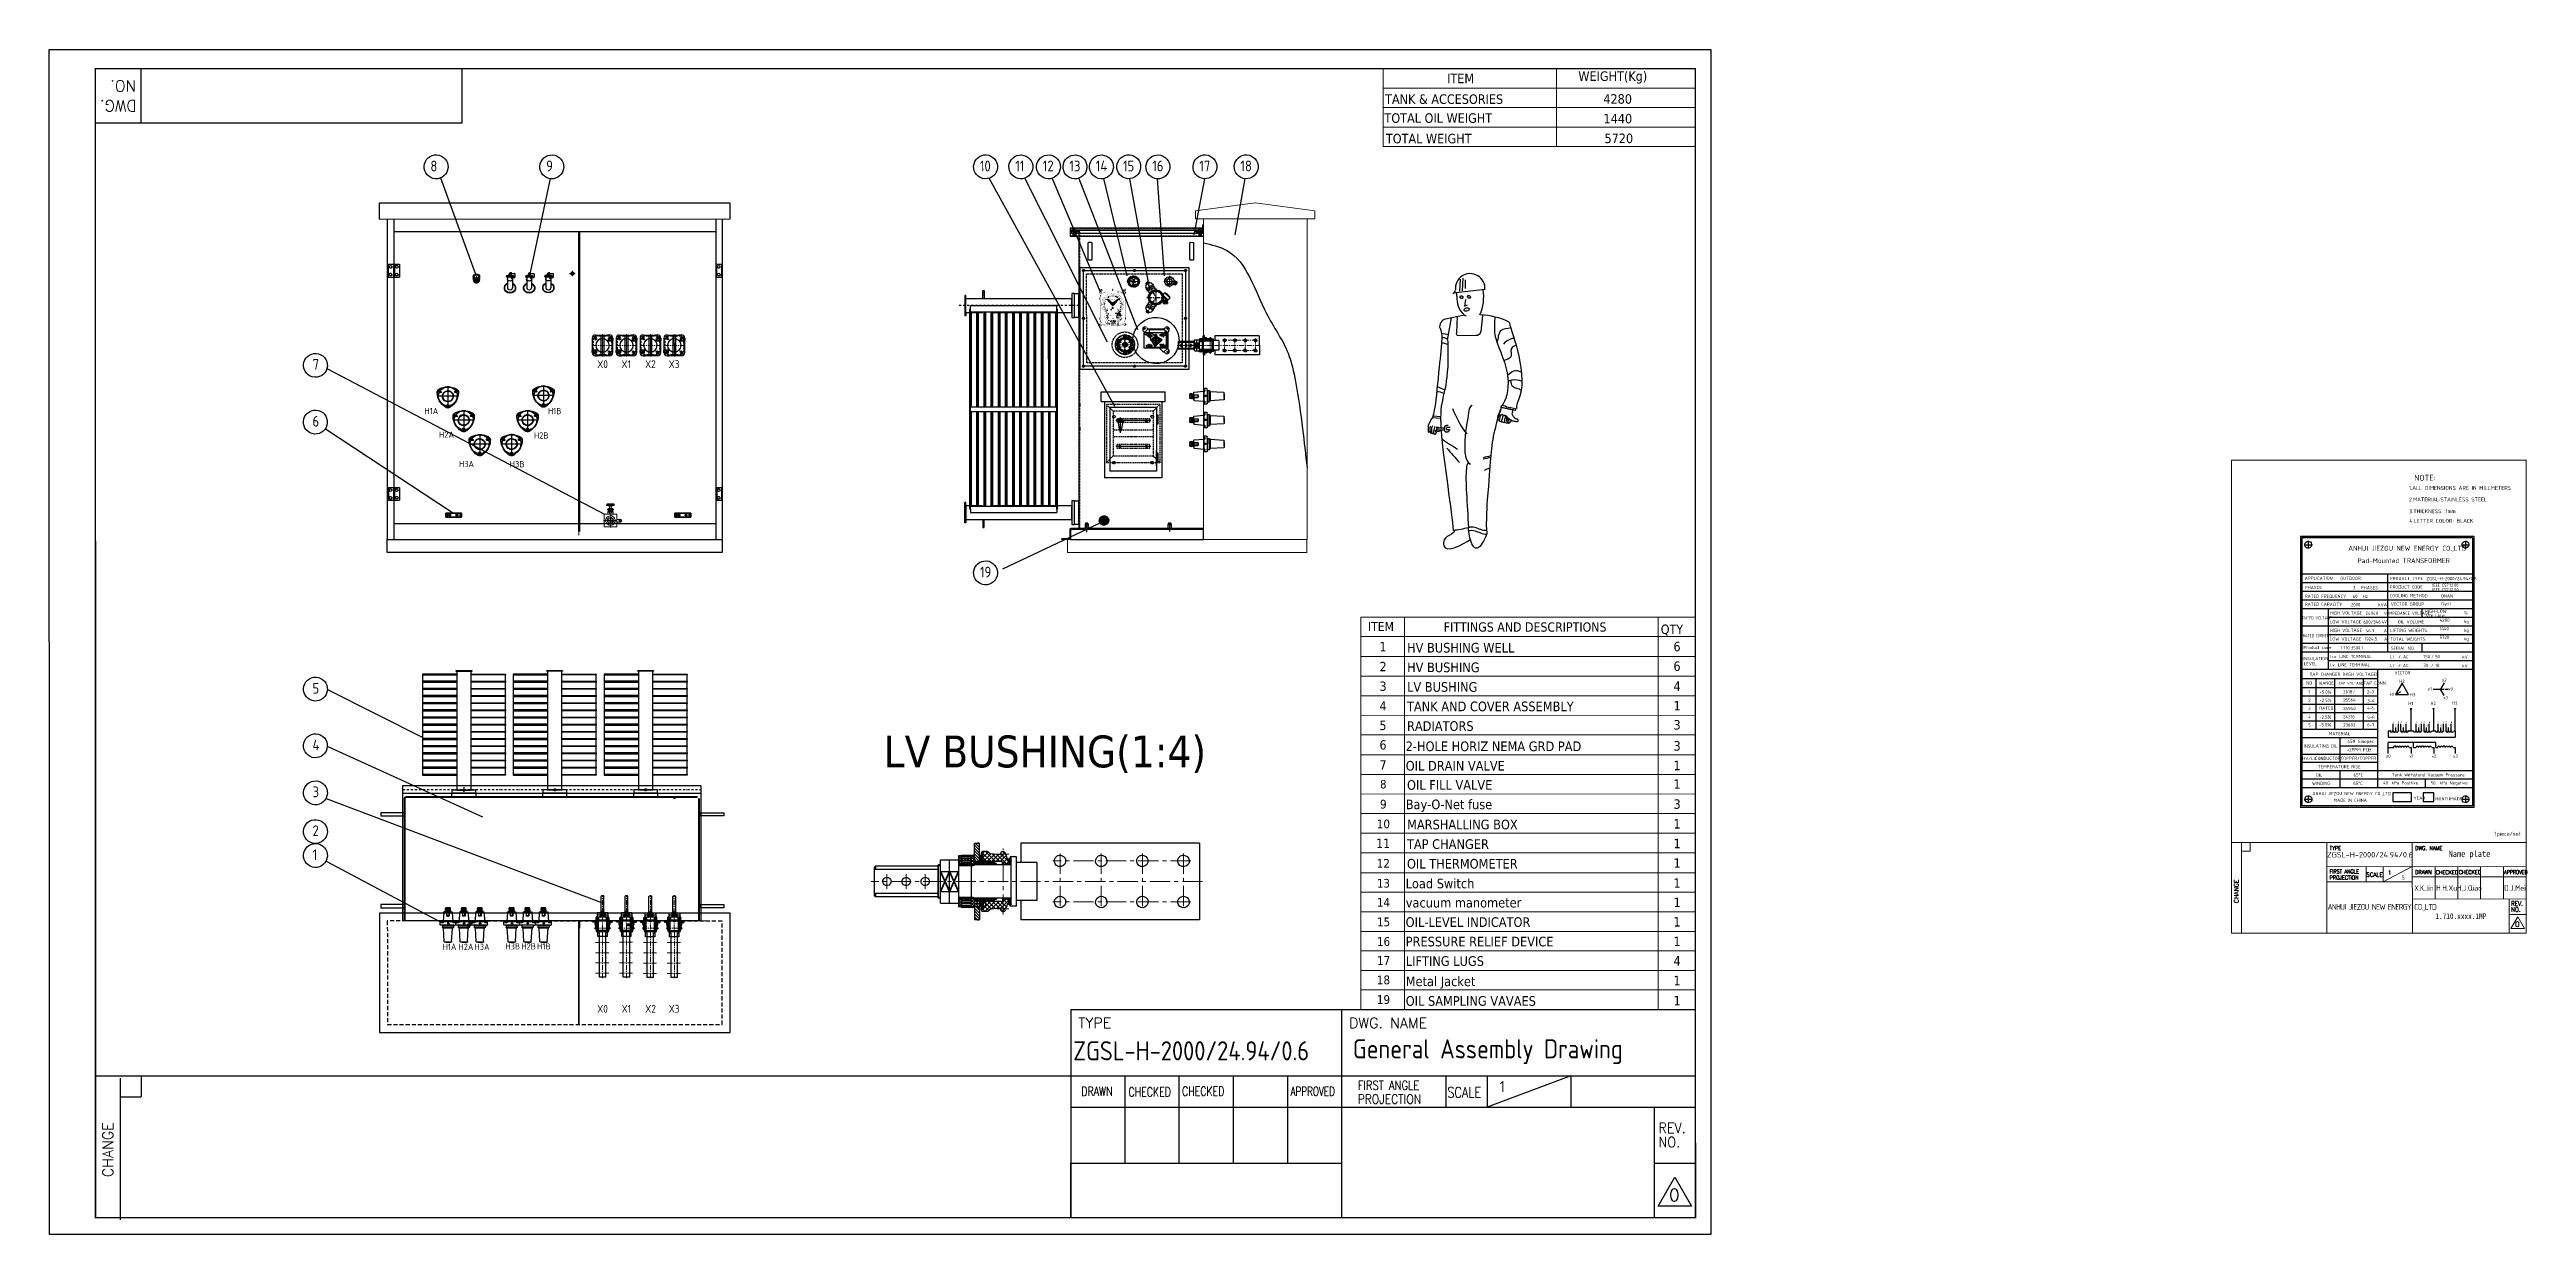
# Model space of a CAD drawing. Header units: millimetres. Extents: x -27384 to -11847, y 105622 to 113060.
import ezdxf
from ezdxf.enums import TextEntityAlignment as Align

# ---------------------------------------------------------------- set-up
doc = ezdxf.new("R2010")
doc.units = ezdxf.units.MM
for name, pattern in [('CENTER', [50.8, 31.75, -6.35, 6.35, -6.35]), ('CENTER2', [1.125, 0.75, -0.125, 0.125, -0.125]), ('CENTERX2', [101.6, 63.5, -12.7, 12.7, -12.7]), ('DASHDOT', [25.4, 12.7, -6.35, 0, -6.35]), ('DASHED', [19.05, 12.7, -6.35]), ('HIDDEN', [9.525, 6.35, -3.175]), ('HIDDEN2', [4.7625, 3.175, -1.5875]), ('PHANTOM', [63.5, 31.75, -6.35, 6.35, -6.35, 6.35, -6.35])]:
    doc.linetypes.add(name, pattern=pattern)
doc.layers.get('0').update_dxf_attribs({"color": 1, "linetype": 'DASHDOT'})
for name, color, linetype, lineweight in [('0.3实线', 4, 'Continuous', 30), ('02细实线', 7, 'Continuous', 9), ('04细虚线', 6, 'DASHED', 20), ('1中心线', 1, 'CENTER2', 20), ('1轮廓实线层', 7, 'Continuous', 0), ('2中心线层', 1, 'CENTER', 25), ('2细线层', 4, 'Continuous', 35), ('4虚线层', 6, 'DASHED', 35), ('中心线', 1, 'CENTER', 20), ('双点划线', 13, 'PHANTOM', 20), ('图层3', 7, 'Continuous', 35), ('图层5', 7, 'Continuous', 15), ('标注、文本', 3, 'Continuous', 25), ('点画线1', 4, 'CENTERX2', 20), ('粗实线', 7, 'Continuous', 25), ('细实线', 3, 'Continuous', 35), ('虚线', 7, 'DASHED', 20), ('铁心', 3, 'Continuous', 0)]:
    doc.layers.add(name, color=color, linetype=linetype, lineweight=lineweight)
for name, color, linetype in [('01', 7, 'Continuous'), ('01粗实线', 7, 'Continuous'), ('1', 4, 'Continuous'), ('10', 7, 'Continuous'), ('2', 3, 'Continuous'), ('3', 6, 'HIDDEN'), ('3中心线层', 1, 'CENTER'), ('4', 2, 'HIDDEN'), ('5剖面线层', 2, 'Continuous'), ('99', 7, 'PHANTOM'), ('Default', 7, 'Continuous'), ('LAYER3', 3, 'HIDDEN2'), ('PDF_0', 7, 'Continuous'), ('PDF_几何图形', 7, 'Continuous'), ('油箱1', 7, 'Continuous'), ('细线', 1, 'Continuous')]:
    doc.layers.add(name, color=color, linetype=linetype)
doc.styles.add('PC_TEXTSTYLE', font='', dxfattribs={"width": 0.8})
doc.styles.add('PDF SimSun', font='SimSun.ttf')
doc.styles.add('ROMANS', font='romans.shx', dxfattribs={"bigfont": 'whgtxt.shx'})
doc.styles.get("Standard").update_dxf_attribs({"font": 'gbenor.shx', "bigfont": 'gbcbig.shx'})
doc.styles.add('Tahoma$001', font='tahoma.ttf', dxfattribs={"height": 2.159784})
doc.styles.get('PC_TEXTSTYLE').set_extended_font_data('FangSong_GB2312')

# ---------------------------------------------------------------- blocks, each defined once
blk = doc.blocks.new('A$C5366')
for p, q in [((0.1, 9.2), (0, 8.2)), ((0, 8.2), (0, 7.9)), ((0, 7.9), (0, 7.4)), ((0, 7.4), (0, 6.8)), ((0, 6.8), (0.1, 6.4)), ((0.1, 9.8), (0.3, 11.4)), ((0.5, 9.1), (0.1, 9.8)), ((0.1, 6.4), (0.4, 5.9)), ((0.1, 6), (0.1, 5.3)), ((0.1, 5.3), (0.3, 4.9)), ((0.3, 11.4), (0.4, 12.5)), ((0.3, 4.9), (0.3, 4.6)), ((0.3, 4.6), (0.3, 4.1)), ((0.3, 4.1), (0.3, 3.5)), ((0.3, 3.5), (0.4, 3.3)), ((0.4, 13.6), (0.6, 14.2)), ((0.4, 13.1), (0.4, 13.6)), ((0.4, 12.5), (0.4, 13.1)), ((0.4, 5.9), (1.1, 5.9)), ((0.4, 3.3), (0.6, 3.1)), ((1.5, 9), (0.5, 9.1)), ((0.6, 14.6), (0.7, 15)), ((0.6, 14.2), (0.6, 14.6)), ((0.6, 3.1), (1, 3)), ((1, 15.1), (0.7, 14.2)), ((0.7, 14.2), (0.7, 13.5)), ((0.7, 13.5), (0.9, 12.9)), ((0.9, 12.9), (1.6, 12.1)), ((2.1, 16.1), (1, 15.1)), ((1, 3), (1.5, 2.8)), ((1.1, 5.9), (1.5, 5.7)), ((1.2, 2.7), (1.2, 2.4)), ((1.2, 2.4), (1.4, 2)), ((1.4, 2), (1.4, 1.7)), ((1.4, 1.7), (1.5, 1.3)), ((2.7, 8.8), (1.5, 9)), ((1.5, 5.7), (3.3, 5.9)), ((1.5, 2.8), (2.1, 2.7)), ((1.5, 1.3), (1.7, 0.8)), ((1.6, 12.1), (2.7, 11.7)), ((1.7, 0.8), (2.1, 0.5)), ((3.2, 16.5), (2.1, 16.1)), ((2.1, 2.7), (2.3, 2.8)), ((2.1, 0.5), (2.8, 0.4)), ((2.3, 2.8), (2.6, 2.6)), ((2.6, 2.6), (3.8, 2.7)), ((2.9, 14.2), (2.7, 13.6)), ((2.7, 13.6), (2.7, 13.2)), ((2.7, 13.2), (2.8, 12.9)), ((2.7, 11.7), (3.4, 11.4)), ((3.2, 8.8), (2.7, 8.8)), ((2.8, 12.9), (3.1, 12.6)), ((2.8, 0.4), (3.2, 0.4)), ((3.3, 14.6), (2.9, 14.2)), ((3.1, 12.6), (3.8, 12.3)), ((3.8, 16.5), (3.2, 16.5)), ((3.9, 8.7), (3.2, 8.8)), ((3.2, 0.4), (3.9, 0.4)), ((3.3, 5.9), (4.3, 5.8)), ((3.4, 11.4), (4.3, 11.4)), ((3.7, 0.3), (5.6, 0)), ((4, 24.5), (3.8, 23.5)), ((3.8, 23.5), (3.8, 22.5)), ((3.8, 22.5), (3.8, 21.7)), ((3.8, 21.7), (3.9, 20.6)), ((4.6, 16.7), (3.8, 16.5)), ((3.8, 12.3), (4.4, 12.1)), ((3.8, 2.7), (4, 2.7)), ((3.9, 20.6), (3.9, 19.5)), ((3.9, 19.5), (4, 18.9)), ((5, 8.6), (3.9, 8.7)), ((3.9, 0.4), (5.9, 0.4)), ((4.5, 24.6), (4, 24.5)), ((4, 18.9), (4.2, 18)), ((4, 14.8), (4.2, 14.3)), ((4, 2.7), (4.5, 2.7)), ((4.2, 18), (4.5, 17.4)), ((4.2, 14.3), (4.2, 14.2)), ((4.2, 14.2), (4.3, 14)), ((4.3, 14), (4.3, 13.5)), ((4.3, 13.5), (4.3, 13)), ((4.3, 13), (4.3, 12.8)), ((4.3, 12.8), (4.4, 12.4)), ((4.3, 11.4), (4.8, 11.2)), ((4.3, 5.8), (5, 5.9)), ((4.4, 12.1), (4.8, 12)), ((5, 24.9), (4.5, 24.6)), ((4.5, 17.4), (4.7, 16.4)), ((4.5, 2.7), (5, 2.8)), ((4.7, 16.4), (5, 15.8)), ((4.8, 12), (5, 11.8)), ((4.8, 11.2), (6.3, 10.9)), ((5.8, 24.6), (5, 24.9)), ((5, 15.8), (5, 15.1)), ((5, 15.1), (5.4, 14.5)), ((5, 11.8), (5.6, 11.8)), ((6.6, 8.6), (5, 8.6)), ((5, 5.9), (5.8, 5.9)), ((5, 2.8), (5.5, 2.7)), ((5.4, 14.5), (5.6, 13.9)), ((5.5, 2.7), (6, 2.8)), ((5.6, 13.9), (5.9, 13.4)), ((5.6, 11.8), (6, 11.8)), ((5.6, 0), (6.6, 0.1)), ((6.1, 24.6), (5.8, 24.6)), ((5.8, 5.9), (6, 6)), ((5.9, 13.4), (6.3, 12.4)), ((5.9, 0.4), (6.3, 0.8)), ((6, 11.8), (6.5, 11.7)), ((6, 6), (6.7, 6)), ((6, 2.8), (6.6, 2.8)), ((6.5, 24.4), (6.1, 24.6)), ((6.3, 12.4), (6.6, 11.5)), ((6.3, 10.9), (7, 10.9)), ((6.3, 0.8), (7.5, 1.4)), ((6.9, 24.1), (6.5, 24.4)), ((6.5, 11.7), (6.7, 11.5)), ((7.6, 8.7), (6.6, 8.6)), ((6.6, 2.8), (7.4, 3)), ((6.6, 0.1), (7.5, 0.1)), ((6.7, 11.5), (7, 11.5)), ((6.7, 6), (7.8, 6)), ((7.2, 23.9), (6.9, 24.1)), ((7, 11.5), (7.1, 11.4)), ((7, 10.9), (7.6, 10.9)), ((7.1, 11.4), (7.2, 11.3)), ((7.5, 22.8), (7.2, 23.9)), ((7.2, 11.3), (7.5, 11.2)), ((7.4, 3), (7.8, 3.3)), ((7.6, 21.9), (7.5, 22.8)), ((7.5, 11.2), (7.7, 10.9)), ((7.5, 1.4), (8.1, 2)), ((7.5, 0.1), (7.8, 0.1)), ((7.7, 21.1), (7.6, 21.9)), ((7.6, 10.9), (8, 10.9)), ((8, 9), (7.6, 8.7)), ((8.2, 8.3), (7.6, 8.7)), ((8, 20.3), (7.7, 21.1)), ((7.8, 6), (8.3, 6)), ((7.8, 3.3), (8.1, 3.5)), ((7.8, 0.1), (9.1, 0.5)), ((8.5, 19.7), (8, 20.3)), ((8, 10.9), (8.2, 10.1)), ((8.2, 9.2), (8, 9)), ((8.1, 3.5), (8.7, 3.7)), ((8.1, 2), (8.2, 2.5)), ((8.2, 10.1), (8.2, 9.2)), ((8.3, 8.2), (8.2, 8.3)), ((8.2, 2.5), (8.3, 3.2)), ((8.8, 7.9), (8.3, 8.2)), ((8.3, 6), (8.9, 6.4)), ((9.1, 5), (8.3, 5.7)), ((8.3, 3.2), (8.5, 3.5)), ((8.9, 19), (8.5, 19.7)), ((8.7, 3.7), (9.3, 4.1)), ((8.9, 7.5), (8.8, 7.9)), ((9.6, 18.3), (8.9, 19)), ((8.9, 6.9), (8.9, 7.5)), ((8.9, 6.4), (8.9, 6.9)), ((9.3, 4.1), (9.1, 5)), ((9.1, 0.5), (10, 0.6)), ((10, 17.4), (9.6, 18.3)), ((10.9, 16.8), (10, 17.4)), ((10, 0.6), (10.7, 1.1)), ((10.7, 1.1), (11.5, 1.4)), ((12.4, 15.9), (10.9, 16.8)), ((11.5, 1.4), (11.9, 1.6)), ((11.9, 1.6), (12.3, 1.6)), ((12.3, 1.6), (12.5, 1.9)), ((13.2, 16.1), (12.4, 15.9)), ((12.5, 1.9), (13.1, 1.7)), ((13.1, 1.7), (14.1, 1.7)), ((14.3, 16.1), (13.2, 16.1)), ((14.1, 1.7), (14.7, 1.6)), ((14.7, 15.9), (14.3, 16.1)), ((15.8, 16.1), (14.7, 15.9)), ((14.7, 1.6), (15.3, 2)), ((15.3, 2), (15.6, 1.9)), ((15.6, 1.9), (15.9, 1.9)), ((16.3, 16.1), (15.8, 16.1)), ((15.9, 1.9), (16.3, 1.9)), ((16.5, 16.1), (16.3, 16.1)), ((16.3, 1.9), (16.9, 1.9)), ((17.2, 16), (16.5, 16.1)), ((16.9, 1.9), (17.3, 1.7)), ((17, 19.1), (17.1, 17.5)), ((17.4, 19.1), (17, 19.1)), ((17.1, 17.5), (17.3, 16.9)), ((17.3, 16.9), (17.1, 14.7)), ((17.1, 14.7), (17.1, 13.8)), ((17.1, 13.8), (17.1, 12.9)), ((17.1, 12.9), (17.1, 12.3)), ((17.1, 12.3), (17.1, 11.8)), ((17.1, 11.8), (17.1, 10.8)), ((17.1, 10.8), (17.1, 10.2)), ((17.1, 10.2), (17.1, 9)), ((17.1, 9), (17.1, 8)), ((17.1, 8), (17.1, 6.9)), ((17.1, 6.9), (17.1, 5.7)), ((17.1, 5.7), (17.1, 5.2)), ((17.1, 5.2), (17.1, 4.1)), ((17.1, 4.1), (17.1, 3.4)), ((17.1, 3.4), (17.3, 2.4)), ((17.3, 2.4), (17.3, 1.8)), ((17.3, 1.8), (17.3, 1.5)), ((17.3, 1.5), (17.5, 1.5)), ((17.6, 19.1), (17.4, 19.1)), ((17.5, 1.5), (17.8, 1.6)), ((18.1, 19), (17.6, 19.1)), ((17.8, 1.6), (19.1, 1.5)), ((19, 18.9), (18.1, 19)), ((19, 18.9), (19, 12.9)), ((19, 12.9), (19, 10.4)), ((19, 10.4), (19, 8)), ((19, 8), (19.5, 6)), ((19.1, 1.5), (19.3, 1.6)), ((19.3, 1.6), (19.6, 1.8)), ((19.5, 6), (19.5, 3.5)), ((19.5, 3.5), (19.5, 2))]:
    blk.add_line(p, q)
blk = doc.blocks.new('G$C82A44CB3')
at = {"layer": '01粗实线', "lineweight": -3, "ltscale": 2}
for radius in [59.5, 35, 32.5]:
    blk.add_circle((0, 0), radius, dxfattribs=at)
at = {"layer": 'PDF_几何图形'}
for p, q in [((-67, 22), (-65, 22)), ((-64, 13), (-66, 13)), ((-63, 4), (-65, 4)), ((-63, 36), (-40, 23)), ((62, 0), (-62, 0)), ((-57, 26), (-51, 23)), ((-53, 47), (-51, 45)), ((-51, 36), (-46, 33)), ((-44, 51), (-43, 49)), ((-37, 54), (-35, 52)), ((-28, 56), (-26, 55)), ((0, 62), (0, -62)), ((27, 56), (26, 55)), ((36, 54), (35, 52)), ((62, 36), (40, 23)), ((44, 51), (42, 49)), ((51, 36), (46, 33)), ((53, 47), (51, 45)), ((62, 4), (64, 4)), ((66, 22), (64, 22)), ((64, 13), (65, 13)), ((-60, -4), (-63, -4)), ((-34, -50), (-35, -52)), ((-28, -56), (-29, -58)), ((-21, -62), (-22, -64)), ((-13, -67), (-14, -69)), ((-6, -56), (-6, -62)), ((5, -56), (5, -62)), ((13, -67), (13, -69)), ((21, -62), (21, -64)), ((27, -56), (28, -58)), ((33, -50), (35, -52)), ((60, -4), (62, -4))]:
    blk.add_line(p, q, dxfattribs=at)
for points in [[(-67, 28), (-67, 29), (-67, 31), (-66, 33), (-65, 35), (-64, 37), (-63, 39), (-61, 41), (-60, 42), (-58, 43), (-57, 44)], [(-10, -71), (-15, -69), (-26, -61), (-36, -51), (-44, -41), (-52, -30), (-58, -18), (-63, -5), (-66, 8), (-67, 22), (-67, 28)], [(-9, -70), (-13, -67), (-24, -59), (-34, -50), (-43, -40), (-50, -29), (-56, -17), (-61, -4), (-64, 9), (-65, 22), (-65, 27), (-65, 29), (-64, 33), (-63, 36), (-60, 39), (-58, 42), (-56, 42)], [(-57, 26), (-59, 28), (-60, 30), (-60, 33), (-58, 35), (-57, 36), (-56, 37), (-53, 37), (-51, 36)], [(-57, 44), (-53, 47), (-40, 52), (-27, 56), (-14, 59), (0, 60), (13, 59), (27, 56), (40, 52), (52, 47), (56, 44)], [(-56, 42), (-51, 45), (-39, 51), (-27, 55), (-14, 57), (0, 58), (13, 57), (26, 55), (39, 51), (51, 45), (56, 42), (57, 42), (60, 39), (61, 37), (62, 36), (64, 32), (64, 27)], [(-46, 33), (-45, 32), (-44, 30), (-44, 26), (-44, 25), (-46, 23), (-47, 23), (-49, 22), (-50, 23), (-51, 23)], [(13, 58), (10, 58), (5, 59), (0, 59), (-5, 59), (-10, 58), (-13, 58)], [(64, 27), (64, 22), (63, 9), (60, -4), (56, -17), (49, -29), (42, -40), (33, -50), (24, -59), (13, -67), (8, -70)], [(67, 28), (66, 23), (65, 9), (62, -4), (57, -17), (51, -29), (44, -41), (35, -51), (25, -60), (14, -69), (10, -71)], [(56, 26), (51, 23), (49, 23), (48, 22), (47, 23), (46, 23), (44, 25), (43, 26), (43, 30), (44, 32), (46, 33)], [(51, 36), (53, 37), (55, 37), (57, 36), (58, 35), (59, 34), (59, 32), (59, 30), (59, 29), (58, 28), (56, 26)], [(56, 44), (58, 43), (61, 40), (64, 37), (66, 33), (66, 29), (67, 28)], [(10, -71), (8, -72), (4, -73), (0, -74), (-4, -73), (-8, -72), (-10, -71)], [(8, -70), (7, -71), (4, -72), (0, -72), (-4, -72), (-8, -71), (-9, -70)], [(-6, -56), (-6, -55), (-5, -53), (-3, -51), (-2, -51), (1, -51), (4, -52), (5, -55), (5, -56)], [(5, -62), (5, -64), (4, -65), (3, -67), (1, -68), (0, -68), (-2, -68), (-3, -67), (-5, -65), (-6, -64), (-6, -62)], [(37, -46), (38, -46), (42, -42), (45, -38), (48, -34), (51, -30), (53, -25), (55, -20), (57, -15), (58, -10), (58, -5), (59, 0)]]:
    blk.add_lwpolyline(points, dxfattribs=at)
blk = doc.blocks.new('G$C85076B92')
at = {"layer": '1', "lineweight": -3, "ltscale": 2}
blk.add_circle((20, 20), 15, dxfattribs=at)
at = {"layer": '点画线1', "color": 1, "ltscale": 0.2}
for p, q in [((0, 20), (40, 20)), ((20, 40), (20, 0))]:
    blk.add_line(p, q, dxfattribs=at)
blk = doc.blocks.new('G$C572AE785')
at = {"layer": '1', "lineweight": -3, "ltscale": 2}
for p, q in [((2, 37), (2, 41)), ((3, 22), (3, 31)), ((42, 37), (42, 41))]:
    blk.add_line(p, q, dxfattribs=at)
at = {"layer": '1', "lineweight": -3, "ltscale": 2, "extrusion": (0.004686, 0.017452, 0.999837)}
blk.add_line((41, 22), (41, 31), dxfattribs=at)
at = {"layer": '1', "lineweight": -3, "ltscale": 2}
for centre in [(22, 41), (22, 41), (22, 22), (22, 22)]:
    blk.add_circle(centre, 15, dxfattribs=at)
blk.add_arc((22, 22), 19, 180, 0, dxfattribs=at)
for major_axis, ratio in [((-20, 0), 0.9475), ((-19, 0), 0.947368), ((-14, 0), 0.95)]:
    blk.add_ellipse((22, 41), major_axis=major_axis, ratio=ratio, dxfattribs=at)
blk.add_ellipse((22, 37), major_axis=(-20, 0), ratio=0.9475, start_param=0, end_param=3.141593, dxfattribs=at)
at = {"layer": '中心线', "extrusion": (0.004686, 0.017452, 0.999837)}
for p, q in [((0, 22), (45, 22)), ((22, 45), (22, 0))]:
    blk.add_line(p, q, dxfattribs=at)
blk = doc.blocks.new('G$C9A284C71')
at = {"layer": '01粗实线', "lineweight": -3, "ltscale": 2}
for p, q in [((2, 72), (-23, 72)), ((-20, 67), (-20, 72)), ((19, 69), (-20, 69)), ((16, 67), (-20, 67)), ((-20, 67), (-15, 65)), ((2, 77), (-19, 77)), ((-5, 89), (-11, 77)), ((2, 90), (-4, 90)), ((2, 70), (2, 96)), ((2, 96), (9, 96)), ((2, 70), (9, 70)), ((9, 70), (9, 96)), ((9, 90), (29, 90)), ((19, 77), (9, 77)), ((23, 72), (9, 72)), ((23, 71), (9, 64)), ((26, 63), (11, 59)), ((15, 67), (15, 67)), ((19, 77), (23, 77)), ((20, 70), (20, 72)), ((23, 76), (23, 77)), ((23, 76), (23, 71)), ((33, 69), (33, 85))]:
    blk.add_line(p, q, dxfattribs=at)
at = {"layer": '01粗实线', "lineweight": -3, "ltscale": 2, "extrusion": (0.004686, 0.017452, 0.999837)}
for p, q in [((-15, 65), (-15, 0)), ((15, 60), (15, 0))]:
    blk.add_line(p, q, dxfattribs=at)
at = {"layer": '01粗实线', "lineweight": -3, "ltscale": 2}
for centre, radius, start, end in [((-19, 72), 4.26, 90, 180), ((-4, 88), 1.66, 95.127, 150.0954), ((2, 83), 1.07, 90, 270), ((2, 83), 0.504, 90, 270), ((10, 61), 2.24, 102.8475, 299.7408), ((19, 72), 4.26, 0, 90), ((26, 70), 6.61, 268.0634, 350.3722), ((28, 85), 5.15, 3.9246, 77.1169)]:
    blk.add_arc(centre, radius, start, end, dxfattribs=at)
for centre, major_axis, ratio, start_param, end_param in [((0, 0), (-37.8, 0), 0.787944, 5.120081, 10.587883), ((0, 0), (-35, 0), 0.77983, 5.1553, 10.552663), ((0, 53), (-18.2, 0), 0.42431, 5.685016, 10.022948), ((0, 0), (-15, 0), 0.814517, 0, 3.141593)]:
    blk.add_ellipse(centre, major_axis=major_axis, ratio=ratio, start_param=start_param, end_param=end_param, dxfattribs=at)
blk = doc.blocks.new('A$C588323B2')
at = {"layer": '01'}
blk.add_circle((0, 0), 7.5, dxfattribs=at)
at = {"layer": '3中心线层', "color": 1, "ltscale": 5}
for p, q in [((-15, 0), (15, 0)), ((0, -15), (0, 15))]:
    blk.add_line(p, q, dxfattribs=at)
blk = doc.blocks.new('A$C18797C70')
at = {"layer": 'PDF_0', "color": 7, "lineweight": 9, "true_color": 0xffffff}
for points in [[(-28, 0), (-41, 0)], [(18, 0), (-17, 0)], [(41, 0), (28, 0)]]:
    blk.add_lwpolyline(points, dxfattribs=at)
at = {"layer": 'PDF_0', "color": 7, "lineweight": 13, "true_color": 0xffffff}
for points in [[(-24, 4), (-28, 4)], [(-26, 2), (-28, 2)], [(-24, 0), (-28, 0)], [(-22, 9), (-26, 11)], [(-24, 7), (-26, 7)], [(-24, 6), (-26, 6)], [(-22, 13), (-24, 15)], [(-22, 11), (-24, 13)], [(-24, 2), (-24, 0)], [(-22, 0), (-24, 2)], [(-22, 0), (-24, -2), (-22, -2)], [(-20, 15), (-22, 17)], [(-4, 2), (-22, 9), (-4, 0)], [(-22, 0), (-22, 2)], [(-22, -2), (-22, 0)], [(-18, 17), (-20, 18), (-17, 17)], [(-17, 18), (-18, 22)], [(-15, 20), (-17, 22)], [(-17, 17), (-17, 15), (-15, 15), (-15, 17), (-15, 15)], [(-13, 22), (-15, 24)], [(-15, 17), (-15, 18)], [(-15, 17), (-15, 15)], [(-15, 15), (-15, 17)], [(-11, 22), (-13, 24)], [(-9, 22), (-11, 26)], [(-7, 24), (-9, 26)], [(-7, 15), (-7, 17), (-9, 17)], [(-6, 15), (-7, 15), (-9, 15)], [(-7, 17), (-6, 17)], [(-6, 24), (-6, 28)], [(-4, 26), (-4, 28)], [(-2, 26), (-2, 28)], [(-2, 24), (-2, 26)], [(-2, 24), (-2, 22)], [(0, 24), (0, 28)], [(0, 28), (0, 26)], [(0, 24), (0, 26)], [(0, 22), (0, 24)], [(0, 24), (0, 22)], [(0, 24), (0, 22)], [(0, 22), (0, 24)], [(2, 26), (2, 28)], [(4, 26), (6, 28)], [(4, 0), (4, 2)], [(6, 24), (7, 28)], [(7, 24), (9, 26)], [(9, 22), (11, 26)], [(11, 26), (11, 28)], [(11, 22), (13, 24)], [(13, 22), (15, 24)], [(15, 15), (13, 15)], [(15, 15), (13, 15)], [(15, 20), (17, 22)], [(15, 15), (15, 17)], [(15, 17), (15, 15)], [(17, 18), (18, 22)], [(17, 17), (17, 18)], [(17, 17), (17, 15)], [(17, 15), (17, 17)], [(18, 17), (20, 18)], [(18, -2), (18, 0)], [(18, -2), (18, 0)], [(20, 17), (22, 18)], [(20, 15), (22, 17)], [(20, 0), (20, 2)], [(20, -2), (20, 0)], [(22, 13), (24, 15)], [(22, 11), (24, 13)], [(22, 9), (26, 11)], [(24, 7), (28, 7)], [(24, 6), (28, 6)], [(24, 0), (28, 0)], [(24, 0), (28, 0)], [(26, 4), (28, 4)], [(26, 2), (28, 2)], [(29, 0), (29, 2)], [(-26, -2), (-28, -2)], [(-24, -4), (-28, -4)], [(-24, -6), (-26, -7)], [(-24, -7), (-26, -9)], [(-22, -9), (-26, -11)], [(-22, -11), (-24, -13)], [(-22, -13), (-24, -15)], [(-20, -15), (-22, -17)], [(-17, -17), (-20, -20)], [(-18, -17), (-20, -18)], [(-15, -17), (-15, -15)], [(-15, -17), (-15, -18)], [(-15, -17), (-15, -18)], [(-15, -18), (-15, -17)], [(-4, -15), (-7, -15)], [(-7, -24), (-7, -15)], [(-4, -24), (-7, -24)], [(-6, -20), (-6, -18)], [(-6, -22), (-6, -20)], [(-6, -24), (-6, -22)], [(-4, -15), (-2, -15)], [(-4, -20), (-4, -15)], [(-4, -20), (-4, -15)], [(-4, -22), (-4, -20)], [(-4, -24), (-4, -22)], [(-4, -24), (-2, -24)], [(-2, -20), (-2, -15)], [(-2, -22), (-2, -20)], [(-2, -22), (-2, -20)], [(0, -15), (2, -15)], [(0, -20), (0, -15)], [(0, -20), (0, -18)], [(0, -24), (2, -24)], [(2, -20), (2, -15)], [(9, -24), (9, -22)], [(11, -18), (11, -17)], [(13, -17), (11, -18), (13, -18)], [(13, -17), (13, -15)], [(13, -17), (13, -18)], [(13, -17), (13, -18)], [(13, -18), (13, -17)], [(18, -17), (20, -20)], [(20, -15), (22, -17)], [(20, -17), (22, -18)], [(22, -9), (26, -11)], [(22, -11), (24, -13)], [(22, -13), (24, -15)], [(24, -6), (28, -7)], [(24, -7), (28, -9)], [(26, -2), (28, -2)], [(26, -4), (28, -4)]]:
    blk.add_lwpolyline(points, dxfattribs=at)
at = {"layer": 'PDF_0', "lineweight": 13}
for points in [[(-22, 9), (-6, 2), (-4, 2), (-22, 9)], [(-22, 9), (-6, 2), (-4, 2), (-22, 9)], [(-6, 2), (-4, 2), (-6, 2)], [(-4, -24), (-7, -24), (-4, -24), (-7, -24), (-4, -24)], [(-4, -24), (-7, -24), (-4, -24), (-7, -24), (-4, -24)], [(-2, -24), (-4, -24), (-2, -24), (-4, -24), (-2, -24)], [(-2, -24), (-4, -24), (-2, -24), (-4, -24), (-2, -24)], [(0, -20), (0, -15), (0, -20), (0, -15), (0, -20)], [(2, -24), (0, -24), (2, -24), (0, -24), (2, -24)], [(2, -24), (0, -24), (2, -24), (0, -24), (2, -24)], [(4, -2), (6, -2), (4, -2)], [(7, -2), (4, -2), (6, -2), (7, -2), (4, -2), (7, -2)], [(4, -2), (7, -2), (13, -4), (4, -2)]]:
    blk.add_lwpolyline(points, close=True, dxfattribs=at)
at = {"layer": 'PDF_0', "color": 7, "lineweight": 13, "true_color": 0xffffff}
for points in [[(-9, 17), (-11, 17), (-9, 17)], [(0, 4), (-2, 4), (-4, 2), (-4, 0), (-4, -2), (-2, -4), (0, -4), (2, -4), (2, -2), (4, -2), (4, 0), (4, 2), (2, 2), (2, 4), (0, 4)], [(2, 4), (11, 26), (2, 4)], [(15, 17), (13, 17), (15, 17)], [(9, -20), (-6, -20), (-6, -24), (9, -24), (9, -20)], [(-4, -22), (-2, -22), (-4, -22)], [(4, -2), (13, -7), (13, -4), (4, -2)]]:
    blk.add_lwpolyline(points, close=True, dxfattribs=at)
at = {"layer": 'PDF_0', "lineweight": 13}
for points in [[(-4, 2), (-4, 0), (-4, 2), (-6, 2)], [(-4, 2), (-6, 2)], [(-4, 2), (-4, 0), (-4, 2), (-6, 2)], [(-4, 2), (-6, 2), (-4, 2), (-6, 2)], [(4, -2), (4, 0)], [(4, -2), (4, 0)], [(-2, -20), (-4, -15), (-4, -20), (-7, -15), (-4, -15), (-4, -20), (-7, -20)], [(-4, -20), (-7, -15), (-7, -20)], [(-4, -20), (-7, -15), (-4, -15), (-4, -20), (-7, -20)], [(-4, -20), (-7, -15), (-7, -20), (-6, -24)], [(-7, -20), (-6, -20), (-6, -24), (-7, -24)], [(-6, -24), (-7, -20), (-7, -24)], [(-6, -24), (-7, -20), (-6, -20), (-6, -24), (-7, -24)], [(-6, -24), (-7, -20), (-7, -24)], [(-7, -24), (-7, -22)], [(-7, -24), (-7, -22)], [(-2, -20), (-4, -15), (-2, -15), (-2, -20), (-4, -20)], [(-2, -20), (-4, -15), (-4, -20)], [(-2, -20), (-4, -15), (-2, -15), (-2, -20), (-4, -20)], [(-4, -24), (-4, -22)], [(2, -20), (0, -15), (2, -15), (2, -20), (0, -20)], [(2, -20), (0, -15), (0, -20)], [(2, -20), (0, -15), (2, -15), (2, -20), (0, -20)], [(2, -20), (0, -15), (0, -20), (0, -15), (0, -20), (0, -15), (0, -20)], [(0, -24), (0, -22)], [(0, -24), (0, -22)], [(0, -24), (0, -22)], [(4, -2), (6, -2), (4, -2), (7, -2)], [(4, -2), (6, -2), (7, -2), (4, -2), (7, -2)], [(7, -4), (13, -4), (13, -7), (7, -4), (4, -2)], [(7, -4), (13, -4), (4, -2)], [(7, -4), (13, -4), (13, -7), (7, -4), (4, -2)], [(7, -4), (13, -4), (4, -2), (7, -2), (13, -4), (4, -2)]]:
    blk.add_lwpolyline(points, dxfattribs=at)
at = {"layer": 'PDF_0', "color": 7, "lineweight": 13, "true_color": 0xffffff}
for radius in [35, 29.5]:
    blk.add_circle((0, 0), radius, dxfattribs=at)
at = {"layer": 'PDF_0', "lineweight": 25}
blk.add_circle((0, 0), 35, dxfattribs=at)
at = {"layer": 'PDF_0', "color": 7, "lineweight": 13, "true_color": 0xffffff}
for points in [[(-22, 9), (-6, 2), (-4, 2)], [(-7, -15), (-7, -20), (-4, -20)], [(-7, -15), (-4, -15), (-4, -20)], [(-7, -20), (-7, -24), (-6, -24)], [(-7, -20), (-6, -20), (-6, -24)], [(-4, -15), (-4, -20), (-2, -20)], [(-4, -15), (-2, -15), (-2, -20)], [(0, -15), (0, -20), (2, -20)], [(0, -15), (2, -15), (2, -20)], [(4, -2), (6, -2), (7, -2)], [(4, -2), (7, -4), (13, -4)], [(4, -2), (7, -2), (13, -4)], [(7, -4), (13, -4), (13, -7)]]:
    blk.add_solid(points, dxfattribs=at)
blk.add_blockref('A$C588323B2', (0, 0))
blk = doc.blocks.new('G$C380714FD')
blk.add_blockref('A$C18797C70', (0, 0))
blk = doc.blocks.new('G$CC3D33EEB')
at = {"layer": '02细实线'}
h = blk.add_hatch(color=256, dxfattribs=at)
h.dxf.hatch_style = 2
h.paths.add_polyline_path([(57, 8), (57, -11), (62, -11)])
h = blk.add_hatch(color=256, dxfattribs=at)
h.dxf.hatch_style = 2
h.paths.add_polyline_path([(57, 8), (62, 8), (62, -11)])
at = {"layer": '02细实线', "color": 1, "linetype": 'CENTERX2', "lineweight": -3, "ltscale": 0.1}
for p, q in [((-43, 0), (43, 0)), ((0, 44), (0, -44))]:
    blk.add_line(p, q, dxfattribs=at)
at = {"layer": '02细实线', "linetype": 'Continuous'}
blk.add_lwpolyline([(-40, -40), (40, -40), (40, 40), (-40, 40)], close=True, dxfattribs=at)
at = {"layer": '02细实线'}
for points in [[(24, 96), (24, 94), (-24, 94), (-24, 96)], [(15, 96), (24, 96), (24, 94), (-24, 94), (-24, 96), (-15, 96)], [(-18, 105), (-20, 104), (-23, 101)], [(-18, 104), (-20, 102), (-23, 101)], [(-18, 102), (-19, 101), (-20, 100)], [(-18, 101), (-19, 101), (-20, 100)], [(-8, 105), (-10, 105), (-14, 102), (-15, 99)], [(-14, 71), (-14, 75), (14, 75), (14, 71)], [(14, 68), (14, 62), (-14, 62), (-14, 68)], [(-10, 102), (-11, 101), (-13, 99)], [(-10, 101), (-11, 101), (-13, 99)], [(-13, 94), (-13, 99), (-13, 96)], [(-13, 96), (13, 96)], [(-8, 99), (-8, 101), (-9, 102)], [(-8, 99), (-9, 101)], [(-5, 99), (-6, 104), (-8, 105)], [(-8, 101), (-8, 102)], [(5, 99), (6, 104), (6, 105)], [(9, 102), (8, 102), (8, 101), (8, 99)], [(9, 101), (8, 101)], [(15, 99), (13, 102), (9, 105)], [(13, 99), (11, 101), (9, 102)], [(13, 99), (11, 101), (9, 101)], [(13, 94), (13, 99), (13, 96)], [(23, 101), (20, 104), (18, 105)], [(22, 101), (20, 102), (18, 104)], [(20, 100), (19, 101), (18, 102)], [(20, 100), (19, 101), (18, 101)], [(40, 7), (54, 7), (54, -10), (40, -10)], [(65, -8), (65, 6), (65, 7), (64, 7)], [(67, -7), (67, 4), (65, 4)], [(69, -7), (69, 4), (67, 4)], [(69, 4), (69, 3)], [(64, -10), (65, -10), (65, -8)], [(67, -7), (65, -8)], [(69, -7), (69, -6)], [(72, -1), (72, -2), (70, -2), (70, -1), (72, -1), (72, -3), (72, -1), (72, -2), (72, -3)]]:
    blk.add_lwpolyline(points, dxfattribs=at)
for points in [[(19, 71), (19, 69), (-19, 69), (-19, 71)], [(19, 69), (19, 68), (-19, 68), (-19, 69)], [(17, 57), (17, 53), (-17, 53), (-17, 57)], [(10, 94), (10, 91), (-11, 91), (-11, 94)], [(10, 62), (10, 57), (-11, 57), (-11, 62)], [(5, 91), (5, 40), (-5, 40), (-5, 91)], [(57, 6), (57, -8), (54, -8), (54, 6)], [(62, 8), (62, -11), (57, -11), (57, 8)], [(64, 7), (64, -10), (63, -10), (63, 7)], [(70, 1), (70, -3), (69, -3), (69, 1)]]:
    blk.add_lwpolyline(points, close=True, dxfattribs=at)
at = {"layer": '02细实线', "linetype": 'Continuous'}
for radius in [30, 20, 12.5]:
    blk.add_circle((0, 0), radius, dxfattribs=at)
at = {"layer": '02细实线'}
for points in [[(-24, 96), (-24, 96), (-23, 101), (-23, 101)], [(-24, 96), (-24, 96), (-23, 101), (-23, 101)], [(-23, 96), (-23, 96), (-20, 100), (-20, 100)], [(-22, 96), (-22, 96), (-20, 100), (-20, 100)], [(-15, 96), (-15, 96), (-22, 96), (-22, 96)], [(-20, 99), (-20, 99), (-15, 99), (-15, 99)], [(-18, 105), (-18, 105), (18, 105), (18, 105)], [(-18, 104), (-18, 104), (-13, 104), (-13, 104)], [(-18, 102), (-18, 102), (-14, 102), (-14, 102)], [(-18, 101), (-18, 101), (-14, 101), (-14, 101)], [(-17, 53), (-17, 53), (-17, 40), (-17, 40)], [(-15, 99), (-15, 99), (-15, 94), (-15, 94)], [(-15, 96), (-15, 96), (-13, 96), (-13, 96)], [(-13, 99), (-13, 99), (13, 99), (13, 99)], [(13, 96), (13, 96), (-13, 96), (-13, 96)], [(-11, 75), (-11, 75), (-11, 71), (-11, 71)], [(-11, 68), (-11, 68), (-11, 62), (-11, 62)], [(-10, 102), (-10, 102), (-9, 102), (-9, 102)], [(-10, 101), (-10, 101), (-9, 101), (-9, 101)], [(-8, 57), (-8, 57), (-8, 53), (-8, 53)], [(-6, 57), (-6, 57), (-6, 53), (-6, 53)], [(-3, 105), (-3, 105), (-3, 94), (-3, 94)], [(-3, 75), (-3, 75), (-3, 71), (-3, 71)], [(-3, 68), (-3, 68), (-3, 62), (-3, 62)], [(1, 75), (1, 75), (1, 71), (1, 71)], [(1, 68), (1, 68), (1, 62), (1, 62)], [(3, 105), (3, 105), (3, 94), (3, 94)], [(9, 105), (9, 105), (6, 105), (6, 105)], [(6, 104), (6, 104), (6, 105), (6, 105)], [(8, 101), (8, 101), (6, 99), (6, 99)], [(6, 57), (6, 57), (6, 53), (6, 53)], [(8, 57), (8, 57), (8, 53), (8, 53)], [(9, 102), (9, 102), (9, 104), (9, 104)], [(9, 101), (9, 101), (9, 102), (9, 102)], [(18, 104), (18, 104), (11, 104), (11, 104)], [(11, 75), (11, 75), (11, 71), (11, 71)], [(11, 68), (11, 68), (11, 62), (11, 62)], [(18, 102), (18, 102), (14, 102), (14, 102)], [(18, 101), (18, 101), (14, 101), (14, 101)], [(15, 99), (15, 99), (20, 99), (20, 99)], [(20, 99), (20, 99), (15, 99), (15, 99)], [(15, 99), (15, 99), (15, 94), (15, 94)], [(24, 96), (24, 96), (15, 96), (15, 96)], [(15, 96), (15, 96), (22, 96), (22, 96)], [(17, 53), (17, 53), (17, 40), (17, 40)], [(22, 96), (22, 96), (20, 100), (20, 100)], [(22, 96), (22, 96), (20, 100), (20, 100)], [(24, 96), (24, 96), (22, 101), (22, 101)], [(24, 96), (24, 96), (23, 101), (23, 101)], [(24, 94), (24, 94), (24, 96), (24, 96)], [(63, 7), (63, 7), (62, 7), (62, 7)], [(64, 7), (64, 7), (64, 8), (64, 8)], [(69, 4), (69, 4), (69, 6), (69, 6)], [(69, 3), (69, 3), (69, -6), (69, -6)], [(63, -10), (63, -10), (62, -10), (62, -10)], [(64, -10), (64, -10), (64, -8), (64, -8)], [(69, -7), (69, -7), (67, -7), (67, -7)], [(69, -7), (69, -7), (69, -6), (69, -6)]]:
    blk.add_open_spline(points, degree=3, dxfattribs=at)
blk = doc.blocks.new('G$CCC810618')
at = {"layer": '细实线'}
h = blk.add_hatch(dxfattribs=at)
h.set_pattern_fill('ANSI37', color=256, scale=1.5)
h.set_pattern_definition([(45, (2096.478, 742.6984), (-3.367596, 3.367596), []), (135, (2096.478, 742.6984), (-3.367596, -3.367596), [])])
h.paths.add_polyline_path([(-31.2, -23, -0.414214), (-30.2, -22), (-28, -22, 0.414214), (-27, -21), (-27, -12), (-33.5, -12, 0.414214), (-34.5, -13), (-34.5, -13.3, -0.324091), (-35.2, -14.2), (-44.2, -17.2, 0.902045), (-42.6, -25, -0.479009), (-42, -25.5), (-43.6, -40.7, -0.276085), (-45.4, -43.2, 0.304472), (-47, -45.5), (-47, -53, 0.414214), (-45, -55), (-43, -55, 0.414214), (-42, -54, -0.414214), (-40, -52), (-31.2, -52)])
h.paths.add_polyline_path([(42, -25.5, -0.479009), (42.6, -25, 0.902045), (44.2, -17.2), (35.2, -14.2, -0.324091), (34.5, -13.3), (34.5, -13, 0.414214), (33.5, -12), (27, -12), (27, -21, 0.414214), (28, -22), (30.2, -22, -0.414214), (31.2, -23), (31.2, -52), (40, -52, -0.414214), (42, -54, 0.414214), (43, -55), (45, -55, 0.414214), (47, -53), (47, -45.5, 0.304472), (45.4, -43.2, -0.276085), (43.6, -40.7)])
h = blk.add_hatch(dxfattribs=at)
h.set_pattern_fill('ANSI37', color=256)
h.set_pattern_definition([(45, (2096.4778, 740.6984), (-2.245064, 2.245064), []), (135, (2096.4778, 740.6984), (-2.245064, -2.245064), [])])
h.paths.add_polyline_path([(-26.5, -31), (-28, -31), (-30, -36), (-30, -66), (-41, -66), (-41, -86), (-38, -86), (-38, -71), (-35.3, -71), (-35.3, -86), (-32.3, -86), (-32.3, -71), (-29.6, -71), (-29.6, -86), (-26.6, -86)])
h.paths.add_polyline_path([(30, -36), (28, -31), (26.5, -31), (26.6, -86), (29.6, -86), (29.6, -71), (32.3, -71), (32.3, -86), (35.3, -86), (35.3, -71), (38, -71), (38, -86), (41, -86), (41, -66), (30, -66)])
h = blk.add_hatch(dxfattribs=at)
h.set_pattern_fill('ANSI37', color=256, scale=0.75)
h.set_pattern_definition([(45, (2096.4778, 740.6984), (-1.683798, 1.683798), []), (135, (2096.4778, 740.6984), (-1.683798, -1.683798), [])])
h.paths.add_polyline_path([(-26, -8), (-36, -8), (-36, -12), (-26, -12)])
h.paths.add_polyline_path([(36, -8), (26, -8), (26, -12), (36, -12)])
h = blk.add_hatch(dxfattribs=at)
h.set_pattern_fill('ANSI31', color=256)
h.set_pattern_definition([(45, (4057.194, -2002.9342), (-2.245064, 2.245064), [])])
edge = h.paths.add_edge_path()
edge.add_line((-31, -58), (-59.8, -58))
edge.add_spline(control_points=[(-59.8, -58), (-60.1, -58.9), (-60.5, -60.6), (-59.7, -62.4), (-59.5, -63.3)], knot_values=[0.000079, 0.000079, 0.000079, 0.000079, 21316.490896, 42864.271216, 42864.271216, 42864.271216, 42864.271216], weights=[1, 1, 1, 1, 1], degree=3, periodic=0)
edge.add_spline(control_points=[(-59.5, -63.3), (-59.5, -63.5), (-59.3, -64.4), (-59.5, -65.3), (-59.7, -66)], knot_values=[42864.271216, 42864.271216, 42864.271216, 42864.271216, 48281.796655, 65146.626262, 65146.626262, 65146.626262, 65146.626262], weights=[1, 1, 1, 1, 1], degree=3, periodic=0)
edge.add_line((-59.7, -66), (-31, -66))
edge.add_line((-31, -66), (-31, -58))
h.paths.add_polyline_path([(-47.1, -60.7, -1), (-47.2, -60.7, -1)], flags=16)
edge = h.paths.add_edge_path(flags=17)
edge.add_ellipse((35, -55), major_axis=(-8.38, 0), ratio=0.825378, start_angle=61.506, end_angle=154.3102)
edge.add_line((42.6, -58), (31, -58))
edge.add_line((31, -58), (31, -61.1))
edge = h.paths.add_edge_path()
edge.add_spline(control_points=[(59.7, -66), (59.5, -65.3), (59.2, -63.5), (60.5, -60.8), (60.1, -58.9), (59.8, -58)], knot_values=[0.000079, 0.000079, 0.000079, 0.000079, 16864.829685, 43830.135444, 65146.626262, 65146.626262, 65146.626262, 65146.626262], weights=[1, 1, 1, 1, 1, 1], degree=3, periodic=0)
edge.add_line((59.8, -58), (42.6, -58))
edge.add_ellipse((35, -55), major_axis=(-8.38, 0), ratio=0.825378, start_angle=61.506, end_angle=154.3102, ccw=False)
edge.add_line((31, -61.1), (31, -66))
edge.add_line((31, -66), (59.7, -66))
h = blk.add_hatch(dxfattribs=at)
h.set_pattern_fill('ANSI37', color=256, scale=0.75)
h.set_pattern_definition([(45, (2096.4778, 742.6984), (-1.683798, 1.683798), []), (135, (2096.4778, 742.6984), (-1.683798, -1.683798), [])])
h.paths.add_polyline_path([(-30, -52), (-40, -52), (-40, -58), (-30, -58)])
h.paths.add_polyline_path([(40, -52), (30, -52), (30, -58), (40, -58)])
h = blk.add_hatch(dxfattribs=at)
h.set_pattern_fill('ANSI31', color=256, scale=0.75, angle=90)
h.set_pattern_definition([(135, (2096.4778, 740.6984), (-1.683798, -1.683798), [])])
h.paths.add_polyline_path([(-27, -86), (-40, -86), (-40, -91), (-27, -91)])
h.paths.add_polyline_path([(40, -86), (27, -86), (27, -91), (40, -91)])
at = {"layer": '中心线'}
for p, q in [((-32.3, 273.5), (-32.3, 57)), ((0, 292), (0, -228)), ((32.2, 273.5), (32.2, 57)), ((-43.8, 262), (43.8, 262)), ((-43.8, 197.5), (43.8, 197.5)), ((-43.8, 133), (43.8, 133)), ((-43.8, 68.5), (43.8, 68.5)), ((52, -21), (-52, -21)), ((-43, -30), (-43, -11.8)), ((43, -30), (43, -11.8)), ((-11.5, -143), (11.5, -143)), ((-11.5, -173), (11.5, -173)), ((-11.5, -203), (11.5, -203))]:
    blk.add_line(p, q, dxfattribs=at)
at = {"layer": '粗实线'}
for p, q in [((-60, 287), (-60, 7)), ((-60, 287), (60, 287)), ((60, 287), (60, 7)), ((-60, 7), (-30, 7)), ((38.5, 0), (-38.5, 0)), ((-38.5, 0), (-38.5, -10)), ((-30, 32), (-30, 0)), ((-30, 32), (30, 32)), ((30, 32), (30, 0)), ((30, 7), (60, 7)), ((38.5, 0), (38.5, -10)), ((-35.2, -14.2), (-44.2, -17.2)), ((-42, -25.5), (-43.6, -40.7)), ((-38.5, -10), (-36, -10)), ((36.5, -8), (-36.5, -8)), ((-36.5, -8), (-36.5, -10)), ((-36, -8), (-36, -12)), ((-36, -12), (-26, -12)), ((-34.5, -13), (-34.5, -13.3)), ((-31.2, -23), (-31.2, -52)), ((-26, -22), (-30.2, -22)), ((-28, -31), (-30, -36)), ((-30, -36), (-30, -66)), ((-26, -31), (-28, -31)), ((-27, -12), (-27, -21)), ((-26.5, -31), (-26.6, -86)), ((-26, -8), (-26, -91)), ((26, -8), (26, -91)), ((36, -12), (26, -12)), ((26, -22), (30.2, -22)), ((26, -31), (28, -31)), ((26.5, -31), (26.6, -86)), ((27, -12), (27, -21)), ((28, -31), (30, -36)), ((30, -36), (30, -66)), ((31.2, -23), (31.2, -52)), ((34.5, -13), (34.5, -13.3)), ((35.2, -14.2), (44.2, -17.2)), ((36, -8), (36, -12)), ((38.5, -10), (36, -10)), ((36.5, -8), (36.5, -10)), ((42, -25.5), (43.6, -40.7)), ((-30, -58), (-59.8, -58)), ((-30, -66), (-59.7, -66)), ((-47, -45.5), (-47, -53)), ((-40, -55), (-45, -55)), ((-41, -66), (-41, -86)), ((-40, -52), (-40, -58)), ((-30, -52), (-40, -52)), ((-38, -71), (-38, -86)), ((-35.3, -71), (-38, -71)), ((-35.3, -71), (-35.3, -86)), ((-29.6, -71), (-32.3, -71)), ((-32.3, -71), (-32.3, -86)), ((-31, -58), (-31, -66)), ((-29.6, -71), (-29.6, -86)), ((-26, -71), (26, -71)), ((29.6, -71), (32.3, -71)), ((29.6, -71), (29.6, -86)), ((30, -52), (40, -52)), ((30, -58), (59.8, -58)), ((30, -66), (59.7, -66)), ((31, -58), (31, -66)), ((32.3, -71), (32.3, -86)), ((35.3, -71), (38, -71)), ((35.3, -71), (35.3, -86)), ((38, -71), (38, -86)), ((40, -52), (40, -58)), ((40, -55), (45, -55)), ((41, -66), (41, -86)), ((47, -45.5), (47, -53)), ((-41, -86), (-26, -86)), ((-40, -86), (-40, -91)), ((-40, -91), (40, -91)), ((-34, -105), (-34, -91)), ((34, -105), (-34, -105)), ((-34, -119), (-34, -105)), ((-27, -86), (-27, -91)), ((-15.8, -105), (-15.8, -91)), ((-15.8, -119), (-15.8, -105)), ((15.8, -105), (15.8, -91)), ((15.8, -119), (15.8, -105)), ((26, -86), (41, -86)), ((27, -86), (27, -91)), ((34, -105), (34, -91)), ((34, -119), (34, -105)), ((40, -86), (40, -91)), ((34, -119), (-34, -119)), ((-26, -119), (-26, -122)), ((26, -122), (-26, -122)), ((-25, -123), (-26, -122)), ((-25, -123), (25, -123)), ((-24, -123), (-24, -221)), ((-18.7, -123), (-18.7, -223)), ((18.7, -123), (18.7, -223)), ((24, -123), (24, -221)), ((25, -123), (26, -122)), ((26, -119), (26, -122)), ((-22, -223), (-24, -221)), ((-24, -221), (-18.7, -221)), ((-22, -223), (22, -223)), ((18.7, -221), (24, -221)), ((22, -223), (24, -221))]:
    blk.add_line(p, q, dxfattribs=at)
for centre, radius in [((-32.3, 262), 9), ((32.2, 262), 9), ((-32.3, 197.5), 9), ((32.2, 197.5), 9), ((-32.3, 133), 9), ((32.2, 133), 9), ((-32.3, 68.5), 9), ((32.2, 68.5), 9), ((0, -143), 6.5), ((0, -173), 6.5), ((0, -203), 6.5)]:
    blk.add_circle(centre, radius, dxfattribs=at)
for centre, radius, start, end in [((-43, -21), 4, 108.1718, 276.3794), ((-42.5, -25.5), 0.5, 354, 96.3794), ((-35.5, -13.3), 1, 288.1718, 0), ((-33.5, -13), 1, 90, 180), ((-30.2, -23), 1, 90, 180), ((-28, -21), 1, 270, 0), ((28, -21), 1, 180, 270), ((30.2, -23), 1, 0, 90), ((33.5, -13), 1, 0, 90), ((35.5, -13.3), 1, 180, 251.8282), ((42.5, -25.5), 0.5, 83.6206, 186), ((43, -21), 4, 263.6206, 71.8282), ((-44.5, -45.5), 2.5, 112.264, 180), ((-45, -53), 2, 180, 270), ((-46.6, -40.4), 3, 292.264, 354), ((-43, -54), 1, 270, 0), ((-40, -54), 2, 90, 180), ((40, -54), 2, 0, 90), ((43, -54), 1, 180, 270), ((46.6, -40.4), 3, 186, 247.736), ((45, -53), 2, 270, 0), ((44.5, -45.5), 2.5, 0, 67.736)]:
    blk.add_arc(centre, radius, start, end, dxfattribs=at)
at = {"layer": '细实线'}
for p, q in [((-25, -71), (-25, -91)), ((25, -71), (25, -91)), ((15.8, -91), (-15.8, -105)), ((-15.8, -91), (15.8, -105)), ((15.8, -105), (-15.8, -119)), ((-15.8, -105), (15.8, -119)), ((-25, -119), (-25, -123)), ((25, -119), (25, -123))]:
    blk.add_line(p, q, dxfattribs=at)
for centre, start, end in [((-37.2, -70.8), 359.2602, 23.3597), ((37.2, -70.8), 156.6403, 180.7398)]:
    blk.add_arc(centre, 12.2, start, end, dxfattribs=at)
blk.add_ellipse((35, -55), major_axis=(-8.38, 0), ratio=0.825378, start_param=-1.570796, end_param=4.712389, dxfattribs=at)
for points in [[(-59.8, -58), (-60.1, -58.9), (-60.5, -60.8), (-59.2, -63.5), (-59.5, -65.3), (-59.7, -66)], [(59.8, -58), (60.1, -58.9), (60.5, -60.8), (59.2, -63.5), (59.5, -65.3), (59.7, -66)]]:
    blk.add_open_spline(points, degree=3, knots=[0, 0, 0, 0, 21316.490896, 48281.796655, 65146.626262, 65146.626262, 65146.626262, 65146.626262], dxfattribs=at)
blk = doc.blocks.new('G$C93824B68')
at = {"layer": '细线', "color": 4, "linetype": 'ByBlock', "lineweight": -3, "ltscale": 0.5}
blk.add_lwpolyline([(150, 25), (150, 0), (0, 0), (0, 25)], close=True, dxfattribs=at)
blk = doc.blocks.new('G$C12A8FAE8')
for p, q in [((-670, 64), (-670, -64)), ((-665, 64), (-670, 64)), ((-665, 44), (-665, 64)), ((-665, 44), (0, 44)), ((-665, -44), (-665, 44)), ((-635, 0), (-95, 0)), ((-558, 95), (-550, 95)), ((-558, 44), (-558, 95)), ((-550, 95), (-550, 44)), ((0, -44), (0, 44)), ((-665, -64), (-670, -64)), ((-665, -44), (-665, -64)), ((-665, -44), (-640, -44)), ((-640, -1275), (-640, -25)), ((-636, -20), (-636, -1)), ((-636, -1280), (-636, -20)), ((-636, -40), (-94, -40)), ((-634, -635), (-634, -40)), ((-630, -635), (-630, -40)), ((-630, -44), (-600, -44)), ((-595, -635), (-595, -40)), ((-591, -635), (-591, -40)), ((-590, -44), (-560, -44)), ((-589, -635), (-589, -40)), ((-585, -635), (-585, -40)), ((-550, -635), (-550, -40)), ((-546, -635), (-546, -40)), ((-544, -635), (-544, -40)), ((-540, -635), (-540, -40)), ((-510, -44), (-140, -44)), ((-505, -635), (-505, -40)), ((-501, -635), (-501, -40)), ((-499, -635), (-499, -40)), ((-495, -635), (-495, -40)), ((-460, -635), (-460, -40)), ((-456, -635), (-456, -40)), ((-454, -635), (-454, -40)), ((-450, -635), (-450, -40)), ((-415, -635), (-415, -40)), ((-411, -635), (-411, -40)), ((-409, -635), (-409, -40)), ((-405, -635), (-405, -40)), ((-370, -635), (-370, -40)), ((-366, -635), (-366, -40)), ((-364, -635), (-364, -40)), ((-360, -635), (-360, -40)), ((-325, -635), (-325, -40)), ((-321, -635), (-321, -40)), ((-319, -635), (-319, -40)), ((-315, -635), (-315, -40)), ((-280, -635), (-280, -40)), ((-276, -635), (-276, -40)), ((-274, -635), (-274, -40)), ((-270, -635), (-270, -40)), ((-235, -635), (-235, -40)), ((-231, -635), (-231, -40)), ((-229, -635), (-229, -40)), ((-225, -635), (-225, -40)), ((-190, -635), (-190, -40)), ((-186, -635), (-186, -40)), ((-184, -635), (-184, -40)), ((-180, -635), (-180, -40)), ((-145, -635), (-145, -40)), ((-141, -635), (-141, -40)), ((-139, -635), (-139, -40)), ((-135, -635), (-135, -40)), ((-130, -44), (-100, -44)), ((-110, -44), (-100, -44)), ((-100, -635), (-100, -40)), ((-96, -635), (-96, -40)), ((-94, -20), (-94, -1)), ((-94, -1280), (-94, -20)), ((-90, -1275), (-90, -25)), ((-90, -44), (0, -44)), ((-636, -635), (-94, -635)), ((-636, -665), (-94, -665)), ((-634, -1260), (-634, -665)), ((-630, -1260), (-630, -665)), ((-595, -1260), (-595, -665)), ((-591, -1260), (-591, -665)), ((-589, -1260), (-589, -665)), ((-585, -1260), (-585, -665)), ((-550, -1260), (-550, -665)), ((-546, -1260), (-546, -665)), ((-544, -1260), (-544, -665)), ((-540, -1260), (-540, -665)), ((-505, -1260), (-505, -665)), ((-501, -1260), (-501, -665)), ((-499, -1260), (-499, -665)), ((-495, -1260), (-495, -665)), ((-460, -1260), (-460, -665)), ((-456, -1260), (-456, -665)), ((-454, -1260), (-454, -665)), ((-450, -1260), (-450, -665)), ((-415, -1260), (-415, -665)), ((-411, -1260), (-411, -665)), ((-409, -1260), (-409, -665)), ((-405, -1260), (-405, -665)), ((-370, -1260), (-370, -665)), ((-366, -1260), (-366, -665)), ((-364, -1260), (-364, -665)), ((-360, -1260), (-360, -665)), ((-325, -1260), (-325, -665)), ((-321, -1260), (-321, -665)), ((-319, -1260), (-319, -665)), ((-315, -1260), (-315, -665)), ((-280, -1260), (-280, -665)), ((-276, -1260), (-276, -665)), ((-274, -1260), (-274, -665)), ((-270, -1260), (-270, -665)), ((-235, -1260), (-235, -665)), ((-231, -1260), (-231, -665)), ((-229, -1260), (-229, -665)), ((-225, -1260), (-225, -665)), ((-190, -1260), (-190, -665)), ((-186, -1260), (-186, -665)), ((-184, -1260), (-184, -665)), ((-180, -1260), (-180, -665)), ((-145, -1260), (-145, -665)), ((-141, -1260), (-141, -665)), ((-139, -1260), (-139, -665)), ((-135, -1260), (-135, -665)), ((-100, -1260), (-100, -665)), ((-96, -1260), (-96, -665)), ((-665, -1236), (-670, -1236)), ((-670, -1364), (-670, -1236)), ((-665, -1256), (-665, -1236)), ((-665, -1364), (-670, -1364)), ((-665, -1256), (-665, -1344)), ((-665, -1256), (-640, -1256)), ((-665, -1344), (0, -1344)), ((-665, -1344), (-665, -1364)), ((-636, -1260), (-94, -1260)), ((-636, -1280), (-636, -1299)), ((-635, -1300), (-95, -1300)), ((-630, -1256), (-600, -1256)), ((-590, -1256), (-560, -1256)), ((-558, -1344), (-558, -1394)), ((-558, -1394), (-550, -1394)), ((-550, -1394), (-550, -1344)), ((-510, -1256), (-140, -1256)), ((-130, -1256), (-100, -1256)), ((-110, -1256), (-100, -1256)), ((-94, -1280), (-94, -1299)), ((-90, -1256), (0, -1256)), ((0, -1344), (0, -1256))]:
    blk.add_line(p, q)
at = {"lineweight": -3, "ltscale": 2}
for p, q in [((-558, 82), (-550, 82)), ((-558, 67), (-550, 67)), ((-558, -1367), (-550, -1367)), ((-558, -1382), (-550, -1382))]:
    blk.add_line(p, q, dxfattribs=at)
for centre, radius, start, end in [((-635, -1), 1, 90, 180), ((-95, -1), 1, 0, 90), ((-635, -25), 5, 113.5782, 180), ((-637, -20), 1, 293.5782, 360), ((-93, -20), 1, 180, 246.4218), ((-95, -25), 5, 0, 66.4218), ((-635, -1275), 5, 180, 246.4218), ((-637, -1280), 1, 0, 66.4218), ((-637, -1280), 1, 0, 66.4218), ((-635, -1299), 1, 180, 270), ((-95, -1299), 1, 270, 0), ((-93, -1280), 1, 113.5782, 180), ((-93, -1280), 1, 113.5782, 180), ((-95, -1275), 5, 293.5782, 0)]:
    blk.add_arc(centre, radius, start, end)
at = {"layer": '油箱1', "color": 4}
for points in [[(18, -75), (18, 75), (0, 75), (0, -75)], [(18, -1375), (18, -1225), (0, -1225), (0, -1375)]]:
    blk.add_lwpolyline(points, close=True, dxfattribs=at)
at = {"layer": '1', "lineweight": -3, "ltscale": 2, "rotation": 89.99999999999933}
for p in [(43, -75), (43, -1375)]:
    blk.add_blockref('G$C93824B68', p, dxfattribs=at)
blk = doc.blocks.new('G$C04FC786A')
at = {"layer": '粗实线'}
for p, q in [((-30, 8), (-33, 6)), ((-33, 6), (-33, -6)), ((0, 8), (-30, 8)), ((-30, 8), (-30, -8)), ((10, 15), (19, 15)), ((10, 15), (10, -15)), ((10, 7), (19, 7)), ((20, 13), (19, 15)), ((20, 13), (20, -13)), ((-30, -8), (-33, -6)), ((0, -8), (-30, -8)), ((10, -7), (19, -7)), ((10, -15), (19, -15)), ((20, -13), (19, -15))]:
    blk.add_line(p, q, dxfattribs=at)
at = {"layer": '粗实线', "color": 3}
for p, q in [((-31, 7), (0, 7)), ((-31, -7), (0, -7))]:
    blk.add_line(p, q, dxfattribs=at)
at = {"layer": '粗实线'}
for points in [[(0, 16), (0, -16), (3, -16), (3, 16)], [(10, 15), (10, -15), (7, -15), (7, 15)]]:
    blk.add_lwpolyline(points, close=True, dxfattribs=at)
for centre, radius, start, end in [((14, 11), 6.43, 325.3301, 30), ((-4, 0), 24, 342.2591, 17.7409), ((14, -11), 6.43, 330, 34.6699)]:
    blk.add_arc(centre, radius, start, end, dxfattribs=at)
at = {"layer": '细线', "color": 0, "linetype": 'ByBlock', "lineweight": -3, "ltscale": 0.5}
for p, q in [((7, 1), (3, 2)), ((7, -2), (3, -1))]:
    blk.add_line(p, q, dxfattribs=at)
blk.add_lwpolyline([(7, 13), (3, 13), (3, -13), (7, -13)], close=True, dxfattribs=at)
blk = doc.blocks.new('A$C2AB86D6E')
at = {"layer": 'PDF_几何图形'}
for p, q in [((-65, 0), (-65, 12)), ((-65, 12), (-63, 12)), ((-65, 8), (-64, 7)), ((-65, 8), (-64, 7)), ((-64, 7), (-64, 0)), ((-64, 7), (-64, 0)), ((-63, -13), (-63, 23)), ((-61, 26), (0, 31)), ((17, 49), (0, 49)), ((0, 49), (0, 31)), ((0, 41), (2, 41)), ((0, 31), (0, -31)), ((0, 31), (2, 31)), ((4, 41), (6, 41)), ((4, 31), (6, 31)), ((6, 41), (6, 37)), ((6, 35), (6, 31)), ((20, 37), (20, 46)), ((20, 37), (20, -37)), ((22, 35), (34, 35)), ((22, 35), (22, -35)), ((34, 35), (34, -35)), ((37, 31), (37, 32)), ((38, 29), (38, -29)), ((124, 23), (40, 28)), ((40, 28), (40, -28)), ((127, -13), (127, 20)), ((127, 12), (128, 12)), ((127, 8), (128, 8)), ((127, 7), (128, 8)), ((127, 7), (127, 0)), ((127, 7), (127, -7)), ((128, 12), (128, -13)), ((-65, 0), (-65, -13)), ((-65, -8), (-64, -7)), ((-65, -8), (-64, -7)), ((-65, -13), (-63, -13)), ((-64, -7), (-64, 0)), ((-64, -7), (-64, 0)), ((-63, -13), (-63, -23)), ((-61, -26), (0, -31)), ((0, -49), (0, -28)), ((0, -31), (2, -31)), ((0, -49), (0, -41)), ((0, -41), (2, -41)), ((17, -49), (0, -49)), ((4, -31), (6, -31)), ((4, -41), (6, -41)), ((6, -31), (6, -35)), ((6, -37), (6, -41)), ((20, -37), (20, -46)), ((22, -35), (34, -35)), ((37, -31), (37, -32)), ((124, -23), (40, -28)), ((127, -7), (127, 0)), ((127, -7), (128, -8)), ((128, -8), (127, -8)), ((127, -13), (127, -20)), ((128, -13), (127, -13))]:
    blk.add_line(p, q, dxfattribs=at)
for points in [[(-63, 23), (-63, 24), (-63, 25), (-63, 25), (-62, 26), (-61, 26), (-61, 26)], [(17, 49), (18, 48), (18, 48), (19, 48), (20, 47), (20, 46), (20, 46)], [(22, 35), (21, 35), (21, 35), (20, 36), (20, 36), (20, 37)], [(34, 35), (35, 34), (36, 34), (36, 34), (37, 33), (37, 32), (37, 32)], [(40, 28), (39, 28), (38, 28), (38, 29), (37, 29), (37, 30), (37, 31)], [(124, 23), (125, 23), (126, 23), (126, 22), (127, 22), (127, 21), (127, 20)], [(-61, -26), (-61, -26), (-62, -26), (-63, -25), (-63, -25), (-63, -24), (-63, -23)], [(20, -46), (20, -46), (20, -47), (19, -48), (18, -48), (18, -48), (17, -49)], [(20, -37), (20, -36), (20, -36), (21, -35), (21, -35), (22, -35)], [(37, -32), (37, -32), (37, -33), (36, -34), (36, -34), (35, -34), (34, -35)], [(37, -31), (37, -30), (37, -29), (38, -29), (38, -28), (39, -28), (40, -28)], [(127, -20), (127, -21), (127, -22), (126, -22), (126, -23), (125, -23), (124, -23)]]:
    blk.add_lwpolyline(points, dxfattribs=at)
for radius in [4.54, 1.93]:
    blk.add_circle((10, 2), radius, dxfattribs=at)
at = {"layer": '1', "lineweight": -3, "ltscale": 0.5, "xscale": -1}
blk.add_blockref('G$C04FC786A', (-68, 0), dxfattribs=at)
blk = doc.blocks.new('A$C45B82722')
for p, q in [((-730, 36.571567), (-730, -22.530288)), ((-210, 36.183251), (-210, -19.116936))]:
    blk.add_line(p, q)
at = {"layer": '1'}
for p, q in [((-737.5, 33.204995), (-740, 23.204995)), ((-740, 23.204995), (-740, 0)), ((-720, 23.204995), (-740, 23.204995)), ((-722.5, 33.204995), (-737.5, 33.204995)), ((-722.5, 33.204995), (-720, 23.204995)), ((-720, 23.204995), (-720, 0)), ((-217.5, 33.204995), (-220, 23.204995)), ((-220, 23.204995), (-220, 0)), ((-200, 23.204995), (-220, 23.204995)), ((-202.5, 33.204995), (-217.5, 33.204995)), ((-202.5, 33.204995), (-200, 23.204995)), ((-200, 23.204995), (-200, 0)), ((-885, -64), (-840, -64)), ((-885, -70), (-885, -64)), ((-834, -70), (-885, -70)), ((-835, -5), (-835, -59)), ((-834, -70), (0, -70)), ((0, 0), (-830, 0)), ((-829, -65), (-829, -11)), ((0, -6), (-824, -6)), ((0, 0), (0, -70))]:
    blk.add_line(p, q, dxfattribs=at)
for centre, start, end in [((-830, -5), 90.0000000005, 180), ((-840, -59), 269.9999999996, 0), ((-834, -65), 269.9999999997, 359.9999999992), ((-824, -11), 90.0000000004, 179.9999999992)]:
    blk.add_arc(centre, 5, start, end, dxfattribs=at)
at = {"layer": '2'}
blk.add_circle((-728.798174, 13.109458), 1.4, dxfattribs=at)
blk = doc.blocks.new('A$C3865476F')
at = {"layer": '中心线'}
blk.add_line((0, 13), (0, -13), dxfattribs=at)
at = {"layer": '粗实线'}
for p, q in [((-6, -3), (-6, 3)), ((6, -3), (6, 3))]:
    blk.add_line(p, q, dxfattribs=at)
for centre, start, end in [((0, 3), 0, 180), ((0, -3), 180, 0)]:
    blk.add_arc(centre, 6.44, start, end, dxfattribs=at)
blk = doc.blocks.new('G$CA41E121F')
for p, q in [((-44.5, 727.5), (-260, 727.5)), ((-260, 727.5), (-260, 722.5)), ((-260, 727.5), (-260, 92.5)), ((-260, 722.5), (-44.5, 722.5)), ((-44.5, 682.5), (-260, 682.5)), ((-260, 682.5), (-260, 677.5)), ((-260, 677.5), (-44.5, 677.5)), ((-44.5, 637.5), (-260, 637.5)), ((-260, 637.5), (-260, 632.5)), ((-260, 632.5), (-44.5, 632.5)), ((-49.5, 750), (49.5, 750)), ((-49.5, 745), (-49.5, 750)), ((49.5, 745), (-49.5, 745)), ((-44.5, 745), (-44.5, 0)), ((44.5, 0), (44.5, 745)), ((44.5, 727.5), (260, 727.5)), ((260, 722.5), (44.5, 722.5)), ((44.5, 682.5), (260, 682.5)), ((260, 677.5), (44.5, 677.5)), ((44.5, 637.5), (260, 637.5)), ((260, 632.5), (44.5, 632.5)), ((49.5, 750), (49.5, 745)), ((260, 727.5), (260, 722.5)), ((260, 92.5), (260, 727.5)), ((260, 682.5), (260, 677.5)), ((260, 637.5), (260, 632.5)), ((-44.5, 592.5), (-260, 592.5)), ((-260, 592.5), (-260, 587.5)), ((-260, 587.5), (-44.5, 587.5)), ((-44.5, 547.5), (-260, 547.5)), ((-260, 547.5), (-260, 542.5)), ((-260, 542.5), (-44.5, 542.5)), ((-44.5, 502.5), (-260, 502.5)), ((-260, 502.5), (-260, 497.5)), ((-260, 497.5), (-44.5, 497.5)), ((44.5, 592.5), (260, 592.5)), ((260, 587.5), (44.5, 587.5)), ((44.5, 547.5), (260, 547.5)), ((260, 542.5), (44.5, 542.5)), ((44.5, 502.5), (260, 502.5)), ((260, 497.5), (44.5, 497.5)), ((260, 592.5), (260, 587.5)), ((260, 547.5), (260, 542.5)), ((260, 502.5), (260, 497.5)), ((-44.5, 457.5), (-260, 457.5)), ((-260, 457.5), (-260, 452.5)), ((-260, 452.5), (-44.5, 452.5)), ((-44.5, 412.5), (-260, 412.5)), ((-260, 412.5), (-260, 407.5)), ((-260, 407.5), (-44.5, 407.5)), ((-44.5, 367.5), (-260, 367.5)), ((-260, 367.5), (-260, 362.5)), ((-260, 362.5), (-44.5, 362.5)), ((-44.5, 322.5), (-260, 322.5)), ((-260, 322.5), (-260, 317.5)), ((-260, 317.5), (-44.5, 317.5)), ((44.5, 457.5), (260, 457.5)), ((260, 452.5), (44.5, 452.5)), ((44.5, 412.5), (260, 412.5)), ((260, 407.5), (44.5, 407.5)), ((44.5, 367.5), (260, 367.5)), ((260, 362.5), (44.5, 362.5)), ((44.5, 322.5), (260, 322.5)), ((260, 317.5), (44.5, 317.5)), ((260, 457.5), (260, 452.5)), ((260, 412.5), (260, 407.5)), ((260, 367.5), (260, 362.5)), ((260, 322.5), (260, 317.5)), ((-44.5, 277.5), (-260, 277.5)), ((-260, 277.5), (-260, 272.5)), ((-260, 272.5), (-44.5, 272.5)), ((-44.5, 232.5), (-260, 232.5)), ((-260, 232.5), (-260, 227.5)), ((-260, 227.5), (-44.5, 227.5)), ((-44.5, 187.5), (-260, 187.5)), ((-260, 187.5), (-260, 182.5)), ((-260, 182.5), (-44.5, 182.5)), ((44.5, 277.5), (260, 277.5)), ((260, 272.5), (44.5, 272.5)), ((44.5, 232.5), (260, 232.5)), ((260, 227.5), (44.5, 227.5)), ((44.5, 187.5), (260, 187.5)), ((260, 182.5), (44.5, 182.5)), ((260, 277.5), (260, 272.5)), ((260, 232.5), (260, 227.5)), ((260, 187.5), (260, 182.5)), ((-44.5, 142.5), (-260, 142.5)), ((-260, 142.5), (-260, 137.5)), ((-260, 137.5), (-44.5, 137.5)), ((-44.5, 97.5), (-260, 97.5)), ((-260, 97.5), (-260, 92.5)), ((-260, 92.5), (-44.5, 92.5)), ((-44.5, 0), (44.5, 0)), ((44.5, 142.5), (260, 142.5)), ((260, 137.5), (44.5, 137.5)), ((44.5, 97.5), (260, 97.5)), ((260, 92.5), (44.5, 92.5)), ((260, 142.5), (260, 137.5)), ((260, 97.5), (260, 92.5))]:
    blk.add_line(p, q)
at = {"layer": '油箱1', "color": 4}
blk.add_lwpolyline([(-75, -18), (75, -18), (75, 0), (-75, 0)], close=True, dxfattribs=at)
blk = doc.blocks.new('A$C19C8476E')
at = {"layer": '细实线'}
h = blk.add_hatch(dxfattribs=at)
h.set_pattern_fill('ANSI31', color=256, angle=-180)
h.set_pattern_definition([(225, (-4057.194, 1936.9342), (2.245064, -2.245064), [])])
edge = h.paths.add_edge_path()
edge.add_line((31, -8), (60, -8))
edge.add_spline(control_points=[(60, -8), (60, -7), (60, -5), (60, -4), (60, -3)], knot_values=[0.000079, 0.000079, 0.000079, 0.000079, 21316.490896, 42864.271216, 42864.271216, 42864.271216, 42864.271216], weights=[1, 1, 1, 1, 1], degree=3, periodic=0)
edge.add_spline(control_points=[(60, -3), (59, -3), (59, -2), (59, -1), (60, 0)], knot_values=[42864.271216, 42864.271216, 42864.271216, 42864.271216, 48281.796655, 65146.626262, 65146.626262, 65146.626262, 65146.626262], weights=[1, 1, 1, 1, 1], degree=3, periodic=0)
edge.add_line((60, 0), (31, 0))
edge.add_line((31, 0), (31, -8))
h.paths.add_polyline_path([(47, -5, -1), (47, -5, -1)], flags=16)
edge = h.paths.add_edge_path(flags=17)
edge.add_ellipse((-35, -11), major_axis=(8.38, 0), ratio=0.825378, start_angle=61.506, end_angle=154.3102)
edge.add_line((-43, -8), (-31, -8))
edge.add_line((-31, -8), (-31, -5))
edge = h.paths.add_edge_path()
edge.add_spline(control_points=[(-60, 0), (-59, -1), (-59, -2), (-61, -5), (-60, -7), (-60, -8)], knot_values=[0.000079, 0.000079, 0.000079, 0.000079, 16864.829685, 43830.135444, 65146.626262, 65146.626262, 65146.626262, 65146.626262], weights=[1, 1, 1, 1, 1, 1], degree=3, periodic=0)
edge.add_line((-60, -8), (-43, -8))
edge.add_ellipse((-35, -11), major_axis=(8.38, 0), ratio=0.825378, start_angle=61.506, end_angle=154.3102, ccw=False)
edge.add_line((-31, -5), (-31, 0))
edge.add_line((-31, 0), (-60, 0))
h = blk.add_hatch(dxfattribs=at)
h.set_pattern_fill('ANSI37', color=256, angle=-180)
h.set_pattern_definition([(225, (-2096.4778, -806.6984), (2.245064, -2.245064), []), (315, (-2096.4778, -806.6984), (2.245064, 2.245064), [])])
h.paths.add_polyline_path([(27, -35), (28, -35), (30, -30), (30, 0), (41, 0), (41, 20), (38, 20), (38, 5), (35, 5), (35, 20), (32, 20), (32, 5), (30, 5), (30, 20), (27, 20)])
h.paths.add_polyline_path([(-30, -30), (-28, -35), (-26, -35), (-27, 20), (-30, 20), (-30, 5), (-32, 5), (-32, 20), (-35, 20), (-35, 5), (-38, 5), (-38, 20), (-41, 20), (-41, 0), (-30, 0)])
h = blk.add_hatch(dxfattribs=at)
h.set_pattern_fill('ANSI31', color=256, scale=0.75, angle=-90)
h.set_pattern_definition([(315, (-2096.4778, -806.6984), (1.683798, 1.683798), [])])
h.paths.add_polyline_path([(27, 20), (40, 20), (40, 25), (27, 25)])
h.paths.add_polyline_path([(-40, 20), (-27, 20), (-27, 25), (-40, 25)])
h = blk.add_hatch(dxfattribs=at)
h.set_pattern_fill('ANSI37', color=256, scale=1.5, angle=-180)
h.set_pattern_definition([(225, (-2096.478, -808.6984), (3.367596, -3.367596), []), (315, (-2096.478, -808.6984), (3.367596, 3.367596), [])])
h.paths.add_polyline_path([(31, -43, -0.414214), (30, -44), (28, -44, 0.414214), (27, -45), (27, -54), (34, -54, 0.414214), (35, -53), (35, -53, -0.324091), (35, -52), (44, -49, 0.902045), (43, -41, -0.479009), (42, -40), (44, -25, -0.276085), (45, -23, 0.304472), (47, -20), (47, -13, 0.414214), (45, -11), (43, -11, 0.414214), (42, -12, -0.414214), (40, -14), (31, -14)])
h.paths.add_polyline_path([(-42, -40, -0.479009), (-43, -41, 0.902045), (-44, -49), (-35, -52, -0.324091), (-34, -53), (-34, -53, 0.414214), (-33, -54), (-27, -54), (-27, -45, 0.414214), (-28, -44), (-30, -44, -0.414214), (-31, -43), (-31, -14), (-40, -14, -0.414214), (-42, -12, 0.414214), (-43, -11), (-45, -11, 0.414214), (-47, -13), (-47, -20, 0.304472), (-45, -23, -0.276085), (-44, -25)])
h = blk.add_hatch(dxfattribs=at)
h.set_pattern_fill('ANSI37', color=256, scale=0.75, angle=-180)
h.set_pattern_definition([(225, (-2096.4778, -808.6984), (1.683798, -1.683798), []), (315, (-2096.4778, -808.6984), (1.683798, 1.683798), [])])
h.paths.add_polyline_path([(30, -14), (40, -14), (40, -8), (30, -8)])
h.paths.add_polyline_path([(-40, -14), (-30, -14), (-30, -8), (-40, -8)])
h = blk.add_hatch(dxfattribs=at)
h.set_pattern_fill('ANSI37', color=256, scale=0.75, angle=-180)
h.set_pattern_definition([(225, (-2096.4778, -806.6984), (1.683798, -1.683798), []), (315, (-2096.4778, -806.6984), (1.683798, 1.683798), [])])
h.paths.add_polyline_path([(26, -58), (36, -58), (36, -54), (26, -54)])
h.paths.add_polyline_path([(-36, -58), (-26, -58), (-26, -54), (-36, -54)])
at = {"layer": '1中心线', "lineweight": -3, "ltscale": 2}
blk.add_line((-10, 0), (10, 0), dxfattribs=at)
at = {"layer": '中心线'}
for p, q in [((0, -358), (0, 162)), ((-52, -45), (52, -45)), ((-44, -134), (44, -134)), ((-43, -36), (-43, -54)), ((43, -36), (43, -54)), ((-44, -199), (44, -199)), ((-44, -263), (44, -263)), ((-44, -328), (44, -328))]:
    blk.add_line(p, q, dxfattribs=at)
at = {"layer": '粗实线'}
for p, q in [((-7, 157), (-9, 155)), ((7, 157), (-7, 157)), ((7, 157), (9, 155)), ((-30, 0), (-60, 0)), ((-41, 0), (-41, 20)), ((-26, 20), (-41, 20)), ((40, 25), (-40, 25)), ((-40, 20), (-40, 25)), ((-38, 5), (-38, 20)), ((-35, 5), (-38, 5)), ((-35, 5), (-35, 20)), ((-34, 53), (-34, 39)), ((-34, 53), (34, 53)), ((-34, 39), (-34, 25)), ((-34, 39), (34, 39)), ((-32, 5), (-32, 20)), ((-30, 5), (-32, 5)), ((-31, -8), (-31, 0)), ((-30, 5), (-30, 20)), ((-30, -30), (-30, 0)), ((-27, 20), (-27, 25)), ((-26, -35), (-27, 20)), ((-26, -58), (-26, 25)), ((26, 5), (-26, 5)), ((-16, 53), (-16, 39)), ((-16, 39), (-16, 25)), ((-10, 57), (-11, 56)), ((-11, 56), (11, 56)), ((-11, 53), (-11, 56)), ((10, 57), (-10, 57)), ((-9, 57), (-9, 155)), ((9, 57), (9, 155)), ((10, 57), (11, 56)), ((11, 53), (11, 56)), ((16, 53), (16, 39)), ((16, 39), (16, 25)), ((26, -58), (26, 25)), ((41, 20), (26, 20)), ((27, 20), (27, 25)), ((27, -35), (27, 20)), ((30, 5), (30, 20)), ((30, 5), (32, 5)), ((30, -30), (30, 0)), ((30, 0), (60, 0)), ((31, -8), (31, 0)), ((32, 5), (32, 20)), ((34, 53), (34, 39)), ((34, 39), (34, 25)), ((35, 5), (35, 20)), ((35, 5), (38, 5)), ((38, 5), (38, 20)), ((40, 20), (40, 25)), ((41, 0), (41, 20)), ((-30, -8), (-60, -8)), ((-47, -20), (-47, -13)), ((-40, -11), (-45, -11)), ((-42, -40), (-44, -25)), ((-35, -52), (-44, -49)), ((-40, -14), (-40, -8)), ((-30, -14), (-40, -14)), ((-38, -66), (-38, -56)), ((-38, -56), (-36, -56)), ((-38, -66), (39, -66)), ((-36, -58), (-36, -54)), ((-36, -54), (-26, -54)), ((-36, -58), (-36, -56)), ((-36, -58), (37, -58)), ((-34, -53), (-34, -53)), ((-31, -43), (-31, -14)), ((-28, -35), (-30, -30)), ((-26, -44), (-30, -44)), ((-30, -98), (-30, -66)), ((-30, -73), (-20, -73)), ((30, -98), (-30, -98)), ((-26, -35), (-28, -35)), ((-27, -54), (-27, -45)), ((-20, -353), (-20, -73)), ((20, -353), (20, -73)), ((20, -73), (30, -73)), ((26, -35), (28, -35)), ((26, -44), (30, -44)), ((36, -54), (26, -54)), ((27, -54), (27, -45)), ((28, -35), (30, -30)), ((30, -8), (60, -8)), ((30, -14), (40, -14)), ((30, -98), (30, -66)), ((31, -43), (31, -14)), ((35, -52), (44, -49)), ((35, -53), (35, -53)), ((36, -58), (36, -54)), ((39, -56), (36, -56)), ((37, -58), (37, -56)), ((39, -66), (39, -56)), ((40, -14), (40, -8)), ((40, -11), (45, -11)), ((42, -40), (44, -25)), ((47, -20), (47, -13)), ((20, -353), (-20, -353))]:
    blk.add_line(p, q, dxfattribs=at)
for centre, radius, start, end in [((-45, -13), 2, 90, 180), ((-44, -20), 2.5, 180, 247.736), ((-43, -45), 4, 83.6206, 251.8282), ((-47, -26), 3, 6, 67.736), ((-43, -12), 1, 0, 90), ((-42, -41), 0.5, 263.6206, 6), ((-40, -12), 2, 180, 270), ((-35, -53), 1, 0, 71.8282), ((-33, -53), 1, 180, 270), ((-30, -43), 1, 180, 270), ((-28, -45), 1, 0, 90), ((28, -45), 1, 90, 180), ((30, -43), 1, 270, 0), ((34, -53), 1, 270, 0), ((36, -53), 1, 108.1718, 180), ((40, -12), 2, 270, 0), ((43, -12), 1, 90, 180), ((43, -41), 0.5, 174, 276.3794), ((43, -45), 4, 288.1718, 96.3794), ((47, -26), 3, 112.264, 174), ((45, -13), 2, 0, 90), ((45, -20), 2.5, 292.264, 0)]:
    blk.add_arc(centre, radius, start, end, dxfattribs=at)
at = {"layer": '细实线'}
for p, q in [((-25, 5), (-25, 25)), ((-16, 39), (16, 53)), ((16, 39), (-16, 53)), ((-16, 25), (16, 39)), ((16, 25), (-16, 39)), ((-10, 53), (-10, 57)), ((10, 53), (10, 57)), ((25, 5), (25, 25))]:
    blk.add_line(p, q, dxfattribs=at)
for centre, start, end in [((-37, 5), 336.6403, 0.7398), ((37, 5), 179.2602, 203.3597)]:
    blk.add_arc(centre, 12.2, start, end, dxfattribs=at)
blk.add_ellipse((-35, -11), major_axis=(8.38, 0), ratio=0.825378, start_param=-1.570796, end_param=4.712389, dxfattribs=at)
for points in [[(-60, -8), (-60, -7), (-61, -5), (-59, -2), (-59, -1), (-60, 0)], [(60, -8), (60, -7), (61, -5), (59, -2), (59, -1), (60, 0)]]:
    blk.add_open_spline(points, degree=3, knots=[0, 0, 0, 0, 21316.490896, 48281.796655, 65146.626262, 65146.626262, 65146.626262, 65146.626262], dxfattribs=at)
blk = doc.blocks.new('G$CF544C77C')
at = {"layer": '1', "lineweight": -3, "ltscale": 2}
blk.add_blockref('G$C93824B68', (-75, 0), dxfattribs=at)
blk = doc.blocks.new('G$CC07C4F29')
at = {"color": 4, "linetype": 'Continuous', "lineweight": 25}
for p, q in [((13, 58), (3, 42)), ((27, 28), (3, 42)), ((5, 13), (3, 9)), ((11, 4), (3, 9)), ((10, 3), (3, 7)), ((14, 10), (5, 15)), ((13, 9), (5, 13)), ((14, 0), (10, 3)), ((16, 1), (11, 4)), ((37, 44), (13, 58)), ((19, 5), (13, 9)), ((21, 6), (14, 10)), ((16, 1), (19, 5)), ((45, 18), (27, 28)), ((36, 59), (36, 58)), ((36, 59), (36, 59)), ((38, 57), (36, 59)), ((38, 57), (36, 58)), ((54, 34), (37, 44)), ((38, 57), (38, 57)), ((38, 57), (38, 57)), ((45, 18), (54, 34)), ((117, 125), (108, 116)), ((109, 79), (109, 73)), ((110, 73), (109, 72)), ((109, 73), (110, 73)), ((110, 73), (109, 72)), ((109, 73), (135, 73)), ((109, 72), (109, 70)), ((109, 70), (109, 72)), ((109, 72), (109, 72)), ((109, 70), (110, 70)), ((110, 70), (109, 69)), ((109, 70), (110, 70)), ((109, 70), (109, 70)), ((109, 69), (109, 60)), ((109, 60), (110, 59)), ((110, 73), (110, 73)), ((110, 73), (110, 73)), ((113, 73), (110, 73)), ((110, 69), (110, 70)), ((110, 70), (115, 70)), ((110, 70), (110, 70)), ((112, 69), (110, 69)), ((110, 69), (110, 60)), ((110, 60), (112, 60)), ((110, 59), (110, 60)), ((115, 59), (110, 59)), ((110, 59), (110, 59)), ((115, 70), (112, 69)), ((112, 69), (112, 60)), ((112, 60), (115, 59)), ((112, 59), (113, 59)), ((114, 72), (113, 73)), ((113, 73), (118, 73)), ((113, 73), (113, 73)), ((113, 70), (114, 70)), ((132, 59), (113, 59)), ((117, 72), (114, 72)), ((114, 70), (114, 72)), ((114, 70), (117, 70)), ((115, 70), (118, 70)), ((115, 59), (118, 59)), ((115, 57), (115, 57)), ((130, 57), (115, 57)), ((130, 57), (115, 57)), ((116, 59), (116, 58)), ((129, 58), (116, 58)), ((118, 73), (117, 72)), ((117, 70), (117, 72)), ((117, 70), (118, 70)), ((125, 125), (118, 126)), ((119, 73), (118, 73)), ((118, 70), (128, 70)), ((120, 69), (118, 70)), ((118, 59), (120, 60)), ((128, 59), (118, 59)), ((124, 73), (119, 73)), ((125, 69), (120, 69)), ((120, 69), (120, 60)), ((120, 60), (125, 60)), ((125, 73), (124, 73)), ((126, 72), (125, 73)), ((125, 73), (131, 73)), ((128, 70), (125, 69)), ((125, 70), (126, 70)), ((125, 69), (125, 60)), ((125, 60), (128, 59)), ((126, 70), (126, 72)), ((130, 72), (126, 72)), ((126, 70), (130, 70)), ((128, 70), (130, 70)), ((128, 59), (130, 59)), ((129, 58), (129, 59)), ((131, 73), (130, 72)), ((130, 70), (130, 72)), ((133, 69), (130, 70)), ((130, 70), (135, 70)), ((130, 70), (131, 70)), ((130, 59), (133, 60)), ((135, 59), (130, 59)), ((130, 57), (130, 57)), ((131, 73), (131, 73)), ((134, 73), (131, 73)), ((132, 59), (132, 59)), ((133, 69), (133, 60)), ((135, 69), (133, 69)), ((133, 60), (135, 60)), ((135, 72), (134, 73)), ((134, 73), (134, 73)), ((134, 73), (135, 73)), ((134, 70), (135, 70)), ((135, 73), (135, 78)), ((135, 72), (135, 73)), ((135, 73), (135, 73)), ((135, 70), (135, 72)), ((135, 70), (135, 72)), ((135, 72), (135, 72)), ((135, 70), (135, 70)), ((135, 70), (135, 69)), ((135, 70), (135, 70)), ((135, 69), (135, 60)), ((135, 60), (135, 59)), ((136, 79), (136, 79)), ((137, 80), (150, 93)), ((137, 80), (137, 80)), ((137, 80), (137, 80)), ((150, 94), (149, 101))]:
    blk.add_line(p, q, dxfattribs=at)
at = {"color": 4, "linetype": 'Continuous', "lineweight": 25, "flags": 128}
for points in [[(108, 80), (109, 79), (109, 78)], [(109, 110), (109, 110), (111, 109), (112, 108), (113, 107), (115, 106), (116, 104), (118, 103), (120, 101), (121, 100), (123, 98), (124, 97), (126, 95), (127, 94), (129, 92), (130, 91), (131, 89), (133, 88), (134, 86), (135, 85), (135, 84), (136, 83), (137, 82), (137, 82), (137, 81), (137, 80)], [(110, 109), (111, 108), (112, 107), (113, 106), (115, 105), (116, 103), (118, 102), (120, 101), (121, 99), (123, 97), (124, 96), (126, 94), (127, 93), (129, 91), (130, 90), (131, 88), (132, 87), (133, 86), (134, 85), (135, 84), (136, 83), (136, 82), (136, 81), (137, 81), (137, 80)], [(137, 80), (136, 81), (136, 82), (136, 82), (135, 83), (135, 84), (134, 85), (133, 86), (132, 88), (131, 89), (129, 91), (128, 92), (127, 94), (125, 95), (124, 97), (122, 98), (120, 100), (119, 101), (117, 103), (116, 104), (114, 105), (113, 107), (111, 108), (110, 109), (110, 109)], [(136, 79), (137, 80), (137, 80), (136, 80), (136, 81), (136, 82), (135, 83), (134, 84), (133, 85), (132, 86), (131, 88), (130, 89), (129, 91), (127, 92), (126, 94), (124, 95), (123, 97), (121, 98), (120, 100), (118, 101), (117, 103), (115, 104), (113, 105), (112, 107), (111, 108), (110, 108)], [(111, 104), (112, 103), (113, 102), (115, 101), (116, 99), (118, 97), (120, 96), (121, 94), (123, 93), (124, 91), (126, 89), (127, 88), (129, 86), (130, 85), (131, 84), (132, 82), (133, 81), (133, 80), (134, 79), (134, 79), (134, 78)], [(133, 79), (133, 80), (132, 81), (131, 82), (130, 83), (129, 84), (128, 85), (127, 87), (126, 88), (124, 90), (123, 91), (121, 93), (120, 94), (118, 96), (117, 97), (115, 99), (113, 100), (112, 102), (111, 103)], [(117, 125), (117, 126), (118, 126), (118, 125), (119, 125), (120, 125), (121, 124), (122, 123), (123, 123), (124, 122), (126, 120), (127, 119), (128, 118), (130, 117), (132, 115), (133, 114), (135, 112), (136, 111), (138, 109), (139, 107), (141, 106), (142, 104), (144, 103), (145, 102), (146, 100), (147, 99), (148, 98), (149, 97), (149, 96), (150, 95), (150, 94), (150, 94), (150, 93), (150, 93)], [(125, 125), (126, 125), (126, 125), (127, 124), (128, 124), (128, 123), (129, 122), (131, 122), (132, 121), (133, 119), (134, 118), (136, 117), (137, 116), (138, 114), (140, 113), (141, 112), (142, 110), (144, 109), (145, 108), (146, 107), (147, 106), (147, 105), (148, 104), (149, 103), (149, 102), (149, 102), (149, 101)], [(137, 80), (137, 80), (137, 80), (137, 80)]]:
    blk.add_lwpolyline(points, dxfattribs=at)
at = {"color": 4, "linetype": 'Continuous', "lineweight": 25}
for radius in [47.8, 45.8, 39.2, 38.7]:
    blk.add_circle((63, 98), radius, dxfattribs=at)
for centre, radius, start, end in [((24, 30), 24, 150, 218.1271), ((4, 8), 1.5, 150, 240), ((4, 14), 1.5, 330, 38.1271), ((34, 46), 24, 109.9899, 150), ((15, 2), 1.5, 240, 330), ((20, 5), 1.5, 81.8729, 150), ((24, 30), 24, 261.8729, 330), ((34, 46), 24, 330, 10.0101), ((54, 27), 79.1, 39.0529, 45.7803), ((59, 33), 70.5, 38.7331, 45.5015), ((114, 77), 0.74, 325.5926, 23.02), ((114, 74), 3.07, 49.0686, 69.2625), ((116, 58), 0.5, 270, 0), ((129, 58), 0.5, 180, 270), ((133, 78), 1.19, 98.5205, 167.8334), ((135, 77), 0.981, 142.2039, 184.0255)]:
    blk.add_arc(centre, radius, start, end, dxfattribs=at)
for centre, major_axis, ratio, start_param, end_param in [((123, 66), (13.9, -13.9), 0.087489, 2.334302, 3.437508), ((122, 66), (-12.9, 14), 0.087245, 5.482416, 6.376973)]:
    blk.add_ellipse(centre, major_axis=major_axis, ratio=ratio, start_param=start_param, end_param=end_param, dxfattribs=at)
for points, knots in [([(115, 77), (115, 77), (115, 77), (115, 77), (115, 77), (115, 77), (114, 77), (114, 77), (114, 77), (114, 77)], [0, 0, 0, 0, 0.259331, 0.501486, 0.671052, 0.718612, 0.881148, 0.922034, 1, 1, 1, 1]), ([(114, 76), (114, 76), (114, 76), (115, 76), (115, 76), (116, 76), (116, 77), (116, 77)], [0, 0, 0, 0, 0.080279, 0.292827, 0.515973, 0.755424, 1, 1, 1, 1]), ([(115, 77), (115, 77), (116, 78), (117, 80), (119, 81), (120, 81), (121, 82), (123, 82), (125, 82), (126, 82), (128, 81), (130, 80), (132, 79), (133, 79), (133, 79)], [0, 0, 0, 0, 0.042665, 0.141626, 0.243478, 0.305648, 0.369538, 0.444215, 0.5217, 0.611561, 0.704031, 0.822957, 0.945459, 1, 1, 1, 1]), ([(132, 78), (132, 78), (131, 79), (130, 79), (128, 80), (126, 81), (125, 81), (123, 81), (122, 81), (121, 81), (120, 81), (119, 80), (118, 79), (117, 78), (116, 77), (116, 77)], [0, 0, 0, 0, 0.055888, 0.177356, 0.302066, 0.392265, 0.484818, 0.553498, 0.624575, 0.633735, 0.693812, 0.756122, 0.854059, 0.956409, 1, 1, 1, 1]), ([(132, 78), (132, 78), (133, 77), (134, 77), (134, 77), (134, 77)], [0, 0, 0, 0, 0.467291, 0.729763, 1, 1, 1, 1]), ([(134, 78), (134, 78), (134, 78), (133, 79), (133, 79)], [0, 0, 0, 0, 0.531003, 1, 1, 1, 1]), ([(134, 78), (135, 78), (135, 78), (135, 78), (136, 79), (136, 79)], [0, 0, 0, 0, 0.2085007, 0.6511064, 1, 1, 1, 1]), ([(135, 78), (135, 78), (135, 78), (135, 78), (134, 77), (134, 77)], [0, 0, 0, 0, 0.400183, 0.812388, 1, 1, 1, 1]), ([(135, 78), (135, 78), (135, 78), (135, 78), (136, 79), (136, 79)], [0, 0, 0, 0, 0.3137852, 0.6874211, 1, 1, 1, 1])]:
    blk.add_open_spline(points, degree=3, knots=knots, dxfattribs=at)
at = {"layer": '2中心线层', "lineweight": -3, "ltscale": 0.5}
for p, q in [((6, 145), (51, 171)), ((8, 194), (63, 98)), ((6, 51), (51, 25)), ((8, 2), (63, 98))]:
    blk.add_line(p, q, dxfattribs=at)
at = {"layer": '2中心线层', "lineweight": -3}
for p, q in [((6, 98), (121, 98)), ((63, 155), (63, 41))]:
    blk.add_line(p, q, dxfattribs=at)
at = {"layer": '4虚线层', "color": 2, "ltscale": 0.5}
for p, q in [((10, 193), (3, 189)), ((11, 192), (3, 187)), ((5, 182), (3, 187)), ((45, 178), (3, 154)), ((13, 187), (5, 182)), ((14, 186), (5, 181)), ((14, 196), (10, 193)), ((16, 195), (11, 192)), ((19, 190), (13, 187)), ((54, 161), (13, 137)), ((21, 190), (14, 186)), ((16, 195), (19, 190)), ((45, 178), (54, 161)), ((3, 154), (13, 137))]:
    blk.add_line(p, q, dxfattribs=at)
for centre, radius, start, end in [((24, 166), 24, 141.8729, 210), ((4, 188), 1.5, 120, 210), ((4, 182), 1.5, 321.8729, 30), ((15, 194), 1.5, 30, 120), ((20, 191), 1.5, 210, 278.1271), ((24, 166), 24, 30, 98.1271), ((34, 149), 24, 349.9899, 30), ((34, 149), 24, 210, 250.0101)]:
    blk.add_arc(centre, radius, start, end, dxfattribs=at)
blk = doc.blocks.new('G$CD738519F')
at = {"linetype": 'ByBlock'}
for p, q in [((-52, 32), (-51, 31)), ((-30, 51), (-51, 30)), ((-51, 30), (-30, 51)), ((-51, 30), (-37, 17)), ((-49, 29), (-29, 49)), ((-37, 17), (-5, -38)), ((-30, 51), (-17, 38)), ((-17, 38), (-4, 30)), ((38, 5), (-5, -38)), ((-4, 34), (-4, -19)), ((4, 34), (4, -19)), ((4, 25), (38, 5))]:
    blk.add_line(p, q, dxfattribs=at)
for centre, radius, start, end in [((-33, 33), 4.12, 45, 225), ((-29, 29), 4.12, 225, 45), ((0, 0), 23.5, 100.1093, 79.8907), ((0, 0), 17.2, 103.8319, 256.1681), ((0, 34), 4.12, 0, 180), ((0, 0), 17.2, 283.8319, 76.1681), ((0, -19), 4.12, 180, 0)]:
    blk.add_arc(centre, radius, start, end, dxfattribs=at)
at = {"layer": '02细实线', "linetype": 'Continuous'}
for p, q in [((30, -35), (26, -31)), ((36, -30), (32, -26))]:
    blk.add_line(p, q, dxfattribs=at)
for centre, start, end in [((29, -28), 45, 225), ((33, -32), 225, 45)]:
    blk.add_arc(centre, 4.12, start, end, dxfattribs=at)
at = {"layer": '10', "color": 0, "linetype": 'ByBlock'}
for p, q in [((-75, 51), (-46, 51)), ((-75, -49), (-75, 51)), ((-42, 51), (-14, 51)), ((-32, 26), (-36, 30)), ((-30, 51), (43, 51)), ((-26, 32), (-30, 36)), ((47, 51), (75, 51)), ((75, 51), (75, -49)), ((-46, -49), (-75, -49)), ((43, -49), (-42, -49)), ((43, -49), (15, -49)), ((75, -49), (47, -49))]:
    blk.add_line(p, q, dxfattribs=at)
at = {"layer": '10', "color": 0}
for p, q in [((-46, 51), (-46, 35)), ((-42, 51), (-42, 39)), ((43, 51), (43, 25)), ((47, 51), (47, 25)), ((-46, -49), (-46, -23)), ((-42, -49), (-42, -23)), ((43, -49), (43, -23)), ((47, -49), (47, -23))]:
    blk.add_line(p, q, dxfattribs=at)
for points in [[(27, 38), (34, 42), (40, 38), (40, 31), (34, 27), (27, 31)], [(-26, -36), (-33, -40), (-39, -36), (-39, -29), (-33, -25), (-26, -29)], [(27, -36), (34, -40), (40, -36), (40, -29), (34, -25), (27, -29)]]:
    blk.add_lwpolyline(points, close=True, dxfattribs=at)
at = {"layer": '10', "color": 0, "linetype": 'ByBlock'}
for centre in [(-55, 36), (56, 36), (-55, -34), (56, -34)]:
    blk.add_circle(centre, 6, dxfattribs=at)
at = {"layer": '10', "color": 0}
for centre, radius in [((34, 34), 6.25), ((34, 34), 4.4), ((-33, -32), 6.25), ((-33, -32), 4.4), ((34, -32), 6.25), ((34, -32), 4.4)]:
    blk.add_circle(centre, radius, dxfattribs=at)
for centre, start, end in [((45, 25), 181.2996, 358.7004), ((-44, -24), 1.2996, 178.7004), ((45, -24), 1.2996, 178.7004)]:
    blk.add_arc(centre, 1.77, start, end, dxfattribs=at)
blk = doc.blocks.new('G$CA9004EEE')
at = {"layer": '01'}
blk.add_arc((0, 0), 17, 283.5127, 256.4873, dxfattribs=at)
at = {"layer": '中心线'}
for p, q in [((-34, 0), (34, 0)), ((0, 34), (0, -34))]:
    blk.add_line(p, q, dxfattribs=at)
at = {"layer": '粗实线', "linetype": 'ByBlock'}
blk.add_arc((0, -17), 4, 6.7563, 173.2437, dxfattribs=at)
blk = doc.blocks.new('G$C2A4939C7')
at = {"linetype": 'ByBlock'}
blk.add_line((15, -41), (48, -74), dxfattribs=at)
at = {"layer": '10', "color": 0, "linetype": 'ByBlock'}
for p, q in [((-79, 80), (-79, 80)), ((-79, 59), (-71, 51)), ((-75, 47), (-50, 72)), ((-75, 47), (-59, 31)), ((-49, 72), (-58, 80)), ((50, 72), (-49, 72)), ((-41, 40), (-41, 67)), ((56, 67), (-41, 67)), ((59, 80), (50, 72)), ((50, 72), (72, 51)), ((56, 67), (56, 56)), ((56, 56), (67, 56)), ((67, -41), (67, 56)), ((72, 51), (80, 59)), ((72, -50), (72, 51)), ((80, 80), (80, 80)), ((-41, -39), (-41, -41)), ((-41, -41), (15, -41)), ((12, -41), (43, -41)), ((43, -41), (67, -41)), ((48, -74), (72, -50)), ((51, -71), (59, -79)), ((80, -58), (72, -50)), ((80, -79), (80, -79))]:
    blk.add_line(p, q, dxfattribs=at)
for centre in [(-72, 74), (73, 74), (73, -72)]:
    blk.add_circle(centre, 4.14, dxfattribs=at)
for centre, start, end in [((-69, 70), 135, 225), ((-69, 70), 45, 135), ((69, 70), 45, 135), ((69, 70), 315, 45), ((69, -68), 225, 315), ((69, -68), 315, 45)]:
    blk.add_arc(centre, 15, start, end, dxfattribs=at)
at = {"layer": '细实线', "color": 0}
for name in ['G$CD738519F', 'G$CA9004EEE']:
    blk.add_blockref(name, (0, 0), dxfattribs=at)
blk = doc.blocks.new('G$C860ADE89')
at = {"layer": '细实线', "color": 0}
blk.add_blockref('G$C2A4939C7', (0, 0), dxfattribs=at)
blk = doc.blocks.new('G$CBB9FC1A2')
at = {"layer": 'Default', "color": 1, "linetype": 'CENTER2', "lineweight": 13, "ltscale": 20}
for p, q in [((65, 0), (-63, 0)), ((0, -66), (0, 64))]:
    blk.add_line(p, q, dxfattribs=at)
at = {"layer": 'Default', "color": 7, "linetype": 'CENTER2', "lineweight": 13}
blk.add_circle((0, 0), 61.6, dxfattribs=at)
at = {"layer": '图层3'}
for p, q in [((-60, 6), (-60, -6)), ((-60, 6), (-60, -6)), ((-58, 7), (-58, -8)), ((-52, 7), (-58, 7)), ((-52, 33), (-55, 28)), ((-52, 33), (-55, 28)), ((-55, 28), (-52, 24)), ((-55, 28), (-52, 24)), ((-48, 34), (-52, 33)), ((-48, 33), (-52, 33)), ((-52, 24), (-48, 25)), ((-52, 24), (-51, 23)), ((-48, 24), (-52, 24)), ((-52, 24), (-51, 23)), ((-52, -8), (-52, 7)), ((-46, 24), (-51, 23)), ((-51, 22), (-50, 22)), ((-46, 18), (-51, 21)), ((-51, 21), (-46, 18)), ((-50, 7), (-50, -7)), ((-49, 8), (-43, 8)), ((-46, 29), (-48, 33)), ((-48, 25), (-46, 29)), ((-46, 33), (-47, 34)), ((-46, 33), (-47, 33)), ((-47, 33), (-45, 30)), ((-45, 29), (-47, 25)), ((-47, 25), (-46, 24)), ((-46, 24), (-48, 24)), ((-46, 33), (-44, 29)), ((-44, 28), (-46, 24)), ((-46, 19), (-45, 19)), ((-46, 19), (-45, 19)), ((-45, 17), (-46, 18)), ((-46, 9), (-46, 11)), ((-45, 11), (-46, 11)), ((-45, 9), (-46, 9)), ((-44, 33), (-45, 33)), ((-45, 32), (-46, 32)), ((-45, 30), (-44, 29)), ((-44, 28), (-45, 29)), ((-45, 19), (-44, 18)), ((-43, 18), (-45, 19)), ((-45, 19), (-45, 19)), ((-45, 19), (-45, 19)), ((-45, 12), (-42, 12)), ((-45, 11), (-45, 12)), ((-43, 11), (-45, 11)), ((-45, 11), (-45, 9)), ((-45, 9), (-43, 9)), ((-45, 8), (-45, 9)), ((-39, 31), (-44, 33)), ((-44, 27), (-44, 27)), ((-43, 27), (-44, 27)), ((-44, 20), (-43, 20)), ((-44, 19), (-42, 19)), ((-43, 19), (-44, 19)), ((-44, 18), (-43, 18)), ((-44, 18), (-44, 18)), ((-44, 18), (-43, 18)), ((-43, 34), (-39, 31)), ((-43, 20), (-39, 28)), ((-43, 20), (-41, 18)), ((-43, 20), (-43, 20)), ((-43, 19), (-42, 18)), ((-43, 19), (-43, 19)), ((-41, 18), (-43, 19)), ((-43, 18), (-43, 18)), ((-43, 12), (-43, 12)), ((-42, 8), (-43, 8)), ((-42, 19), (-42, 18)), ((-42, 18), (-41, 18)), ((-42, 18), (-42, 18)), ((-42, 7), (-42, 8)), ((-42, 7), (-42, -7)), ((-41, 19), (-41, 18)), ((-41, 18), (-41, 18)), ((-41, 18), (-41, 18)), ((-41, 18), (-41, 18)), ((-41, 18), (-41, 18)), ((-41, 18), (-41, 18)), ((-41, 18), (-41, 18)), ((-39, 31), (-38, 30)), ((-37, 29), (-39, 30)), ((-39, 30), (-39, 29)), ((-39, 30), (-39, 30)), ((-39, 30), (-39, 30)), ((-39, 29), (-39, 30)), ((-39, 29), (-38, 29)), ((-37, 27), (-39, 28)), ((-39, 28), (-38, 28)), ((-36, 26), (-39, 28)), ((-39, 28), (-39, 28)), ((-39, 28), (-39, 28)), ((-38, 29), (-37, 29)), ((-37, 29), (-38, 29)), ((-38, 28), (-37, 27)), ((-38, 28), (-38, 28)), ((-38, 28), (-36, 27)), ((-37, 29), (-37, 29)), ((-37, 29), (-37, 29)), ((-37, 27), (-37, 27)), ((-37, 27), (-37, 27)), ((-36, 27), (-37, 27)), ((-36, 26), (-37, 25)), ((-36, 27), (-36, 27)), ((-36, 27), (-36, 27)), ((-36, 27), (-36, 26)), ((-36, 27), (-36, 26)), ((-36, 26), (-36, 26)), ((-36, 26), (-36, 26)), ((-32, 31), (-31, 31)), ((-26, 13), (-27, 13)), ((-26, 17), (-26, 17)), ((-26, 17), (-24, 16)), ((-24, 16), (-26, 13)), ((-11, 43), (-11, 43)), ((-8, 49), (-8, 54)), ((-8, 48), (-8, 49)), ((-7, 54), (-7, 49)), ((-7, 49), (-6, 49)), ((-7, 49), (-7, 48)), ((-7, 48), (-7, 47)), ((-6, 48), (-7, 48)), ((-7, 47), (-6, 47)), ((-7, 47), (-7, 47)), ((-7, 47), (-6, 47)), ((-6, 57), (-6, 56)), ((-6, 55), (-6, 55)), ((-6, 49), (-6, 48)), ((-6, 47), (-6, 48)), ((-6, 47), (-6, 47)), ((-3, 61), (-5, 57)), ((-3, 61), (-6, 57)), ((-5, 57), (-5, 55)), ((-3, 53), (-5, 57)), ((-5, 57), (-2, 54)), ((-3, 52), (-5, 55)), ((-5, 48), (-5, 46)), ((-5, 47), (-5, 48)), ((-5, 48), (-5, 47)), ((-5, 47), (-5, 45)), ((-5, 47), (-5, 47)), ((-5, 45), (-5, 47)), ((-5, 47), (5, 47)), ((-5, 47), (-5, 45)), ((-5, 47), (-5, 47)), ((-5, 46), (-5, 45)), ((-5, 45), (-5, 45)), ((-5, 45), (-5, 45)), ((-4, 45), (-5, 45)), ((-5, 45), (-5, 45)), ((-5, 45), (-5, 45)), ((-5, 45), (-5, 45)), ((-5, 45), (-5, 45)), ((-5, 45), (-5, 45)), ((-5, 45), (-5, 45)), ((2, 62), (-3, 61)), ((2, 62), (-3, 62)), ((-3, 52), (-3, 53)), ((3, 54), (-2, 53)), ((-2, 54), (3, 54)), ((-2, 53), (-2, 52)), ((3, 52), (-2, 52)), ((-1, 33), (-1, 33)), ((1, 52), (1, 52)), ((5, 58), (2, 62)), ((5, 58), (2, 62)), ((2, 51), (2, 52)), ((5, 58), (3, 54)), ((3, 54), (5, 58)), ((5, 56), (3, 52)), ((3, 52), (3, 54)), ((3, 54), (3, 52)), ((5, 45), (4, 45)), ((5, 56), (5, 58)), ((5, 56), (5, 58)), ((5, 55), (5, 55)), ((5, 46), (5, 48)), ((5, 48), (5, 47)), ((5, 47), (5, 48)), ((5, 47), (5, 45)), ((5, 47), (5, 47)), ((5, 47), (5, 45)), ((5, 45), (5, 47)), ((5, 47), (5, 47)), ((5, 45), (5, 46)), ((5, 45), (5, 45)), ((5, 45), (5, 45)), ((5, 45), (5, 45)), ((5, 45), (5, 45)), ((5, 45), (5, 45)), ((5, 45), (5, 45)), ((5, 45), (5, 45)), ((5, 45), (5, 45)), ((6, 55), (6, 55)), ((6, 49), (6, 49)), ((6, 48), (6, 49)), ((6, 48), (6, 49)), ((6, 47), (6, 48)), ((6, 48), (6, 47)), ((6, 48), (6, 48)), ((6, 47), (6, 47)), ((6, 47), (6, 47)), ((6, 47), (6, 47)), ((6, 47), (6, 47)), ((7, 54), (7, 49)), ((7, 49), (7, 54)), ((7, 49), (7, 48)), ((11, 43), (12, 45)), ((11, 44), (11, 43)), ((12, 45), (13, 44)), ((13, 44), (12, 42)), ((13, 45), (15, 44)), ((13, 45), (13, 44)), ((15, 43), (13, 44)), ((14, 42), (15, 43)), ((15, 41), (14, 40)), ((14, 40), (15, 40)), ((15, 41), (18, 46)), ((15, 44), (15, 43)), ((16, 43), (15, 43)), ((27, 33), (15, 40)), ((31, 40), (19, 47)), ((22, 54), (19, 49)), ((19, 49), (32, 41)), ((35, 46), (22, 54)), ((35, 49), (25, 55)), ((35, 49), (25, 55)), ((26, 13), (25, 15)), ((25, 15), (25, 15)), ((26, 17), (26, 18)), ((26, 18), (31, 17)), ((26, 17), (27, 15)), ((27, 15), (26, 17)), ((30, 17), (26, 17)), ((27, 15), (26, 14)), ((26, 13), (26, 13)), ((27, 33), (28, 32)), ((27, 15), (30, 17)), ((28, 14), (27, 15)), ((31, 38), (28, 33)), ((28, 32), (28, 33)), ((32, 17), (28, 15)), ((28, 15), (28, 14)), ((28, 14), (28, 14)), ((29, 35), (30, 34)), ((30, 34), (29, 33)), ((30, 34), (31, 35)), ((32, 33), (30, 34)), ((30, 17), (30, 17)), ((31, 35), (33, 34)), ((31, 31), (32, 33)), ((31, 17), (32, 17)), ((32, 41), (35, 46)), ((32, 33), (33, 34)), ((33, 33), (32, 31)), ((32, 33), (33, 33)), ((32, 31), (32, 31)), ((36, 27), (38, 28)), ((39, 28), (36, 26)), ((37, 27), (36, 27)), ((36, 27), (36, 27)), ((36, 27), (36, 27)), ((36, 26), (36, 27)), ((36, 26), (36, 27)), ((37, 26), (36, 26)), ((36, 26), (36, 26)), ((36, 26), (36, 26)), ((37, 30), (39, 31)), ((39, 30), (37, 29)), ((37, 29), (39, 29)), ((37, 29), (37, 29)), ((37, 29), (37, 29)), ((37, 29), (37, 29)), ((37, 29), (37, 29)), ((39, 28), (37, 27)), ((38, 28), (37, 27)), ((37, 27), (37, 27)), ((37, 27), (37, 27)), ((38, 28), (39, 28)), ((38, 28), (38, 28)), ((39, 31), (43, 34)), ((44, 33), (39, 31)), ((39, 29), (39, 30)), ((39, 30), (39, 30)), ((39, 30), (39, 30)), ((39, 30), (39, 29)), ((39, 28), (43, 20)), ((39, 28), (39, 28)), ((39, 28), (39, 28)), ((41, 18), (43, 20)), ((43, 19), (41, 18)), ((41, 18), (41, 19)), ((41, 18), (42, 18)), ((41, 18), (41, 18)), ((41, 18), (41, 18)), ((41, 18), (41, 18)), ((41, 18), (41, 18)), ((41, 18), (41, 18)), ((41, 18), (41, 18)), ((42, 19), (44, 19)), ((43, 19), (42, 18)), ((42, 18), (42, 19)), ((42, 18), (42, 18)), ((43, 12), (42, 12)), ((43, 20), (44, 20)), ((43, 20), (43, 20)), ((44, 19), (43, 19)), ((43, 19), (43, 19)), ((43, 18), (44, 18)), ((43, 18), (44, 18)), ((45, 33), (44, 33)), ((44, 28), (45, 32)), ((44, 28), (45, 29)), ((46, 24), (44, 28)), ((45, 28), (44, 28)), ((44, 18), (45, 19)), ((45, 19), (44, 18)), ((44, 18), (44, 18)), ((44, 18), (44, 18)), ((47, 33), (45, 32)), ((45, 29), (47, 33)), ((47, 33), (45, 33)), ((48, 24), (45, 28)), ((45, 25), (45, 25)), ((45, 24), (46, 24)), ((45, 19), (45, 19)), ((45, 19), (46, 19)), ((45, 19), (46, 19)), ((45, 19), (45, 19)), ((46, 18), (45, 17)), ((47, 33), (46, 29)), ((46, 29), (48, 25)), ((46, 24), (48, 24)), ((51, 21), (46, 18)), ((46, 19), (51, 21)), ((52, 33), (47, 33)), ((52, 33), (47, 33)), ((48, 24), (47, 23)), ((51, 23), (47, 23)), ((48, 25), (53, 25)), ((53, 24), (48, 24)), ((50, 23), (51, 23)), ((50, 22), (51, 22)), ((51, 23), (53, 24)), ((51, 23), (53, 24)), ((54, 29), (52, 33)), ((55, 29), (52, 33)), ((53, 25), (54, 29)), ((53, 24), (55, 29)), ((-58, -8), (-52, -8)), ((-53, -24), (-55, -29)), ((-55, -29), (-52, -34)), ((-53, -25), (-54, -29)), ((-54, -29), (-52, -33)), ((-51, -23), (-53, -24)), ((-51, -23), (-53, -24)), ((-53, -24), (-48, -24)), ((-48, -25), (-53, -25)), ((-52, -33), (-47, -33)), ((-52, -34), (-47, -33)), ((-51, -21), (-46, -18)), ((-46, -19), (-51, -21)), ((-50, -22), (-51, -22)), ((-51, -23), (-47, -23)), ((-50, -23), (-51, -23)), ((-43, -8), (-49, -8)), ((-48, -24), (-47, -23)), ((-46, -24), (-48, -24)), ((-48, -24), (-45, -28)), ((-46, -29), (-48, -25)), ((-45, -29), (-47, -33)), ((-47, -33), (-46, -29)), ((-47, -33), (-45, -32)), ((-47, -33), (-45, -33)), ((-46, -11), (-46, -9)), ((-46, -9), (-45, -9)), ((-46, -11), (-45, -11)), ((-46, -18), (-45, -17)), ((-45, -19), (-46, -19)), ((-45, -19), (-46, -19)), ((-46, -24), (-44, -28)), ((-45, -24), (-46, -25)), ((-46, -25), (-45, -25)), ((-45, -8), (-45, -9)), ((-45, -9), (-45, -11)), ((-43, -9), (-45, -9)), ((-45, -11), (-43, -11)), ((-45, -12), (-45, -11)), ((-42, -12), (-45, -12)), ((-44, -18), (-45, -19)), ((-45, -19), (-44, -18)), ((-45, -19), (-45, -19)), ((-45, -19), (-45, -19)), ((-44, -28), (-45, -32)), ((-44, -28), (-45, -29)), ((-45, -28), (-44, -28)), ((-45, -33), (-44, -33)), ((-44, -18), (-44, -18)), ((-43, -18), (-44, -18)), ((-44, -18), (-44, -18)), ((-43, -18), (-44, -18)), ((-42, -19), (-44, -19)), ((-44, -19), (-43, -19)), ((-43, -20), (-44, -20)), ((-44, -34), (-39, -31)), ((-43, -8), (-42, -8)), ((-43, -12), (-43, -12)), ((-43, -19), (-42, -18)), ((-43, -19), (-41, -18)), ((-41, -18), (-43, -20)), ((-43, -19), (-43, -19)), ((-39, -28), (-43, -20)), ((-43, -20), (-43, -20)), ((-39, -31), (-43, -34)), ((-42, -8), (-42, -7)), ((-42, -18), (-42, -19)), ((-42, -18), (-42, -18)), ((-41, -18), (-42, -18)), ((-41, -18), (-41, -18)), ((-41, -18), (-41, -18)), ((-41, -18), (-41, -19)), ((-41, -18), (-41, -18)), ((-41, -18), (-41, -18)), ((-41, -18), (-41, -18)), ((-41, -18), (-41, -18)), ((-40, -20), (-40, -19)), ((-39, -28), (-36, -26)), ((-39, -28), (-37, -27)), ((-38, -28), (-39, -28)), ((-39, -28), (-39, -28)), ((-39, -28), (-39, -28)), ((-39, -30), (-37, -29)), ((-37, -29), (-39, -29)), ((-39, -29), (-39, -30)), ((-39, -30), (-39, -29)), ((-37, -30), (-39, -31)), ((-39, -30), (-39, -30)), ((-39, -30), (-39, -30)), ((-38, -28), (-37, -27)), ((-36, -27), (-38, -28)), ((-38, -28), (-38, -28)), ((-37, -25), (-36, -25)), ((-37, -26), (-36, -26)), ((-37, -27), (-37, -27)), ((-37, -27), (-36, -27)), ((-37, -27), (-37, -27)), ((-37, -29), (-37, -29)), ((-37, -29), (-37, -29)), ((-37, -29), (-37, -29)), ((-37, -29), (-37, -29)), ((-36, -26), (-36, -26)), ((-36, -26), (-36, -26)), ((-36, -26), (-36, -27)), ((-36, -26), (-36, -27)), ((-36, -27), (-36, -27)), ((-36, -27), (-36, -27)), ((-30, -19), (-32, -16)), ((-32, -16), (-31, -16)), ((-31, -31), (-32, -31)), ((-28, -19), (-30, -19)), ((-28, -19), (-28, -19)), ((-11, -43), (-11, -43)), ((-8, -49), (-8, -48)), ((-7, -54), (-8, -49)), ((-7, -50), (-7, -54)), ((-6, -47), (-6, -48)), ((-6, -48), (-6, -47)), ((-6, -47), (-6, -47)), ((-6, -47), (-6, -47)), ((-6, -47), (-6, -47)), ((-6, -47), (-6, -47)), ((-6, -48), (-6, -48)), ((-6, -48), (-6, -49)), ((-6, -48), (-6, -49)), ((-6, -49), (-6, -49)), ((-6, -55), (-6, -55)), ((-5, -47), (-5, -45)), ((-5, -45), (-5, -46)), ((-5, -45), (-5, -45)), ((-5, -45), (-5, -45)), ((-5, -45), (-4, -45)), ((-5, -45), (-5, -45)), ((-5, -45), (-5, -47)), ((-5, -45), (-5, -45)), ((-5, -45), (-5, -45)), ((-5, -45), (-5, -45)), ((-5, -46), (-5, -48)), ((-5, -47), (-5, -46)), ((-5, -46), (-5, -46)), ((-5, -46), (-5, -46)), ((-5, -48), (-5, -47)), ((-5, -47), (-5, -47)), ((5, -47), (-5, -47)), ((-5, -47), (-5, -48)), ((-5, -47), (-5, -47)), ((-5, -56), (-3, -52)), ((-5, -58), (-3, -54)), ((-3, -54), (-5, -58)), ((-5, -55), (-5, -55)), ((-5, -56), (-5, -58)), ((-5, -56), (-5, -58)), ((-5, -58), (-2, -62)), ((-5, -58), (-2, -62)), ((-3, -52), (2, -52)), ((-3, -52), (-3, -54)), ((-3, -54), (-3, -52)), ((-3, -54), (2, -53)), ((2, -54), (-3, -54)), ((-2, -51), (-2, -52)), ((-2, -62), (3, -61)), ((-2, -62), (3, -62)), ((-1, -52), (-1, -52)), ((2, -53), (2, -52)), ((5, -57), (2, -54)), ((3, -52), (5, -55)), ((3, -52), (3, -53)), ((3, -53), (5, -57)), ((3, -61), (5, -57)), ((3, -61), (5, -57)), ((4, -45), (5, -45)), ((5, -47), (5, -45)), ((5, -46), (5, -45)), ((5, -45), (5, -47)), ((5, -45), (5, -45)), ((5, -45), (5, -45)), ((5, -45), (5, -45)), ((5, -45), (5, -45)), ((5, -45), (5, -45)), ((5, -45), (5, -45)), ((5, -47), (5, -45)), ((5, -45), (5, -45)), ((5, -45), (5, -45)), ((5, -48), (5, -46)), ((5, -47), (5, -48)), ((5, -47), (5, -47)), ((5, -48), (5, -47)), ((5, -47), (5, -47)), ((5, -57), (5, -55)), ((5, -57), (5, -56)), ((6, -47), (6, -48)), ((7, -47), (6, -47)), ((6, -47), (6, -47)), ((7, -47), (6, -47)), ((6, -48), (7, -48)), ((6, -49), (6, -48)), ((7, -49), (6, -49)), ((6, -55), (6, -55)), ((7, -48), (7, -47)), ((7, -47), (7, -47)), ((7, -49), (7, -48)), ((7, -54), (7, -49)), ((7, -48), (7, -49)), ((7, -49), (8, -54)), ((12, -45), (11, -43)), ((11, -43), (11, -44)), ((12, -42), (13, -44)), ((13, -44), (12, -45)), ((13, -44), (15, -43)), ((15, -44), (13, -45)), ((13, -44), (13, -45)), ((15, -40), (14, -40)), ((14, -40), (15, -41)), ((15, -43), (14, -42)), ((15, -40), (27, -33)), ((18, -46), (15, -41)), ((15, -43), (15, -44)), ((16, -43), (15, -43)), ((19, -47), (31, -40)), ((32, -41), (19, -49)), ((19, -49), (22, -54)), ((22, -54), (35, -46)), ((25, -55), (35, -49)), ((25, -55), (35, -49)), ((28, -32), (27, -33)), ((28, -33), (28, -32)), ((28, -33), (31, -38)), ((29, -15), (29, -14)), ((29, -14), (32, -16)), ((31, -16), (29, -15)), ((29, -33), (30, -34)), ((29, -35), (30, -34)), ((32, -16), (30, -19)), ((30, -19), (31, -16)), ((30, -19), (30, -19)), ((30, -34), (32, -34)), ((31, -35), (30, -34)), ((32, -34), (31, -31)), ((33, -34), (31, -35)), ((32, -31), (33, -33)), ((32, -31), (32, -31)), ((33, -33), (32, -34)), ((33, -34), (32, -34)), ((35, -46), (32, -41)), ((36, -26), (37, -25)), ((36, -26), (36, -26)), ((36, -26), (39, -28)), ((36, -26), (36, -26)), ((36, -27), (36, -26)), ((36, -27), (36, -26)), ((38, -28), (36, -27)), ((36, -27), (37, -27)), ((36, -27), (36, -27)), ((36, -27), (36, -27)), ((37, -27), (39, -28)), ((38, -28), (37, -27)), ((37, -27), (37, -27)), ((37, -27), (37, -27)), ((37, -29), (39, -30)), ((38, -29), (37, -29)), ((37, -29), (38, -29)), ((37, -29), (37, -29)), ((37, -29), (37, -29)), ((39, -28), (38, -28)), ((38, -28), (38, -28)), ((39, -29), (38, -29)), ((39, -31), (38, -30)), ((43, -20), (39, -28)), ((39, -28), (39, -28)), ((39, -28), (39, -28)), ((39, -30), (39, -29)), ((39, -29), (39, -30)), ((39, -30), (39, -30)), ((39, -30), (39, -30)), ((43, -34), (39, -31)), ((39, -31), (44, -33)), ((41, -18), (43, -19)), ((42, -18), (41, -18)), ((41, -19), (41, -18)), ((41, -18), (41, -18)), ((41, -18), (41, -18)), ((41, -18), (41, -18)), ((41, -18), (41, -18)), ((43, -20), (41, -18)), ((41, -18), (41, -18)), ((41, -18), (41, -18)), ((42, -12), (43, -12)), ((43, -19), (42, -18)), ((42, -19), (42, -18)), ((42, -18), (42, -18)), ((44, -19), (42, -19)), ((43, -18), (45, -19)), ((44, -18), (43, -18)), ((43, -18), (43, -18)), ((44, -18), (43, -18)), ((43, -19), (44, -19)), ((43, -19), (43, -19)), ((44, -20), (43, -20)), ((43, -20), (43, -20)), ((43, -27), (44, -27)), ((45, -19), (44, -18)), ((44, -18), (44, -18)), ((44, -28), (46, -24)), ((44, -27), (44, -27)), ((44, -28), (45, -29)), ((46, -33), (44, -29)), ((45, -30), (44, -29)), ((44, -33), (45, -33)), ((45, -17), (46, -18)), ((45, -19), (45, -19)), ((46, -19), (45, -19)), ((46, -19), (45, -19)), ((45, -19), (45, -19)), ((45, -29), (47, -25)), ((47, -34), (45, -30)), ((45, -32), (45, -32)), ((46, -18), (51, -21)), ((51, -21), (46, -18)), ((46, -24), (51, -23)), ((46, -24), (47, -24)), ((47, -25), (46, -24)), ((48, -25), (46, -30)), ((46, -30), (48, -33)), ((46, -33), (47, -34)), ((46, -33), (47, -34)), ((47, -24), (52, -24)), ((52, -24), (48, -25)), ((48, -33), (52, -33)), ((48, -34), (52, -33)), ((51, -22), (50, -22)), ((52, -24), (51, -23)), ((52, -24), (51, -23)), ((54, -28), (52, -24)), ((55, -28), (52, -24)), ((52, -33), (54, -28)), ((52, -33), (55, -28))]:
    blk.add_line(p, q, dxfattribs=at)
for radius in [39, 14, 8]:
    blk.add_circle((0, 0), radius, dxfattribs=at)
for centre, radius, start, end in [((-58, 5), 2, 90, 169.8358), ((-60, 6), 0.3, 169.8358, 180), ((-46, 26), 8.13, 180.0923, 200.0526), ((-51, 24), 1.34, 154.0272, 155.2752), ((-52, 5), 2, 0, 90), ((-46, 26), 8.13, 99.3794, 120.9787), ((-49, 7), 1, 90, 180), ((-47, 29), 4.29, 80.1512, 87.2655), ((-45, 11), 1, 90, 180), ((-45, 9), 1, 180, 270), ((-45, 18), 0.956, 243.1294, 332.9136), ((0, 0), 44, 74.4775, 165.5225), ((0, 0), 45, 136.8634, 164.149), ((0, 0), 44, 165.5225, 168.1971), ((0, 0), 44, 168.1971, 169.5243), ((-43, 7), 1, 0, 90), ((-35, 20), 5, 111.0322, 188.9678), ((-38, 29), 0.955, 327.4361, 57.3406), ((-32, 30), 1, 60, 136.8634), ((-10, 43), 1, 103.1366, 180), ((0, 0), 45, 75.851, 103.1366), ((-7, 48), 0.956, 183.1294, 272.9136), ((0, 53), 8.13, 120.0923, 140.0526), ((-5, 56), 1.34, 94.0272, 95.2752), ((0, 40), 5, 51.0322, 128.9678), ((0, 53), 8.13, 39.3794, 60.9787), ((2, 55), 4.29, 20.1512, 27.2655), ((7, 48), 0.955, 267.4361, 357.3406), ((13, 44), 1, 60, 150), ((0, 0), 44, 71.8029, 74.4775), ((0, 0), 44, 71.5619, 71.8029), ((0, 0), 44, 70.4792, 71.5619), ((15, 41), 1, 150, 240), ((15, 43), 1, 330, 60), ((18, 46), 1, 60, 150), ((21, 48), 2, 150, 240), ((24, 53), 2, 70.1642, 150), ((25, 55), 0.3, 60, 70.1642), ((28, 34), 1, 240, 330), ((30, 34), 1, 60, 150), ((0, 0), 44, 45.5225, 48.1971), ((0, 0), 44, 48.4253, 49.518), ((0, 0), 44, 48.1971, 48.4253), ((31, 42), 2, 240, 330), ((31, 39), 1, 330, 60), ((0, 0), 44, 314.4775, 45.5225), ((0, 0), 45, 16.8634, 44.149), ((32, 33), 1, 330, 60), ((34, 47), 2, 330, 49.8358), ((35, 49), 0.3, 49.8358, 60), ((35, 20), 5, 351.0322, 68.9678), ((38, 29), 0.956, 123.1294, 212.9136), ((42, 13), 1, 300, 16.8634), ((45, 18), 0.955, 207.4361, 297.3406), ((46, 26), 8.13, 60.0923, 80.0526), ((46, 32), 1.34, 34.0272, 35.2752), ((49, 26), 4.29, 320.1512, 327.2655), ((46, 26), 8.13, 339.3794, 0.9787), ((-58, -6), 2, 190.1642, 270), ((-60, -6), 0.3, 180, 190.1642), ((-46, -26), 8.13, 159.3794, 180.9787), ((-52, -6), 2, 270, 0), ((-49, -26), 4.29, 140.1512, 147.2655), ((-49, -7), 1, 180, 270), ((-46, -26), 8.13, 240.0923, 260.0526), ((-46, -32), 1.34, 214.0272, 215.2752), ((-45, -9), 1, 90, 180), ((-45, -11), 1, 180, 270), ((-45, -18), 0.955, 27.4361, 117.3406), ((-43, -7), 1, 270, 0), ((0, 0), 44, 190.4757, 191.8029), ((0, 0), 44, 191.8029, 194.4775), ((0, 0), 44, 194.4775, 285.5225), ((0, 0), 45, 195.851, 205.9019), ((-35, -20), 5, 171.0322, 248.9678), ((0, 0), 45, 205.9019, 210), ((0, 0), 45, 210, 214.0981), ((0, 0), 45, 214.0981, 223.1366), ((-38, -29), 0.956, 303.1294, 32.9136), ((-32, -30), 1, 223.1366, 300), ((-10, -43), 1, 180, 256.8634), ((0, 0), 45, 256.8634, 284.149), ((-7, -48), 0.955, 87.4361, 177.3406), ((-2, -55), 4.29, 200.1512, 207.2655), ((0, -53), 8.13, 219.3794, 240.9787), ((0, -40), 5, 231.0322, 308.9678), ((0, -53), 8.13, 300.0923, 320.0526), ((5, -56), 1.34, 274.0272, 275.2752), ((7, -48), 0.956, 3.1294, 92.9136), ((0, 0), 44, 285.5225, 288.1971), ((13, -44), 1, 210, 300), ((15, -41), 1, 120, 210), ((0, 0), 44, 288.2252, 289.5245), ((15, -43), 1, 300, 30), ((18, -46), 1, 210, 300), ((21, -48), 2, 120, 210), ((24, -53), 2, 210, 289.8358), ((25, -55), 0.3, 289.8358, 300), ((28, -34), 1, 30, 120), ((0, 0), 44, 311.8029, 314.4775), ((0, 0), 44, 310.4762, 311.8029), ((30, -34), 1, 210, 300), ((31, -42), 2, 30, 120), ((31, -39), 1, 300, 30), ((0, 0), 45, 315.851, 343.1366), ((32, -34), 1, 300, 30), ((34, -47), 2, 310.1642, 30), ((35, -49), 0.3, 300, 310.1642), ((35, -20), 5, 291.0322, 8.9678), ((38, -30), 0.955, 147.4361, 237.3406), ((42, -13), 1, 343.1366, 60), ((45, -18), 0.956, 63.1294, 152.9136), ((47, -29), 4.29, 260.1512, 267.2655), ((46, -26), 8.13, 279.3794, 300.9787), ((51, -24), 1.34, 334.0272, 335.2752), ((46, -26), 8.13, 0.0923, 20.0526)]:
    blk.add_arc(centre, radius, start, end, dxfattribs=at)
for points, weights in [([(-55, 28), (-55, 28), (-55, 28)], [1, 0.990270237864, 1]), ([(-55, 28), (-55, 28), (-55, 28)], [1, 0.988629558896, 1]), ([(-54, 26), (-54, 23), (-51, 21)], [1, 0.890847480315, 1]), ([(-53, 24), (-53, 22), (-51, 21)], [1, 0.957016476115, 1]), ([(-52, 33), (-53, 33), (-52, 33)], [1, 0.988629558874, 1]), ([(-52, 33), (-52, 33), (-52, 33)], [1, 0.994585928008, 1]), ([(-52, 24), (-52, 24), (-52, 24)], [1, 0.965925826283, 1]), ([(-52, 24), (-52, 24), (-52, 24)], [1, 0.988629558882, 1]), ([(-52, 24), (-52, 24), (-52, 24)], [1, 0.990270237875, 1]), ([(-52, 23), (-51, 22), (-49, 22)], [1, 0.945568658733, 1]), ([(-51, 23), (-46, 20), (-44, 26)], [1, 0.676106786939, 1]), ([(-51, 23), (-51, 23), (-51, 23)], [1, 0.998085349681, 1]), ([(-51, 23), (-51, 23), (-51, 23)], [1, 0.955248908861, 1]), ([(-51, 21), (-51, 21), (-51, 21)], [1, 0.707106781187, 1]), ([(-50, 23), (-44, 21), (-43, 27)], [1, 0.578208880001, 1]), ([(-50, 23), (-48, 23), (-47, 24)], [1, 0.951770493268, 1]), ([(-50, 22), (-50, 22), (-49, 22)], [1, 0.986094472592, 1]), ([(-44, 33), (-46, 35), (-49, 33)], [1, 0.893195865294, 1]), ([(-49, 22), (-45, 21), (-43, 25)], [1, 0.812768333921, 1]), ([(-49, 22), (-45, 21), (-43, 25)], [1, 0.814916802474, 1]), ([(-48, 34), (-48, 34), (-48, 34)], [1, 0.994585928069, 1]), ([(-48, 34), (-48, 34), (-48, 34)], [1, 0.988629558893, 1]), ([(-47, 33), (-47, 34), (-48, 34)], [1, 0.965925826288, 1]), ([(-43, 34), (-45, 35), (-47, 34)], [1, 0.959865769158, 1]), ([(-47, 25), (-47, 25), (-47, 25)], [1, 0.965925826285, 1]), ([(-47, 25), (-47, 25), (-47, 25)], [1, 0.988629558901, 1]), ([(-48, 24), (-47, 24), (-47, 25)], [1, 0.965925826293, 1]), ([(-45, 33), (-45, 33), (-46, 33)], [1, 0.987091075475, 1]), ([(-46, 33), (-46, 33), (-46, 33)], [1, 0.975171412704, 1]), ([(-44, 26), (-41, 31), (-46, 33)], [1, 0.676106786939, 1]), ([(-46, 24), (-46, 24), (-46, 24)], [1, 0.866025403786, 1]), ([(-46, 18), (-46, 18), (-45, 19)], [1, 0.707106781187, 1]), ([(-46, 18), (-46, 18), (-46, 19)], [1, 0.707106781187, 1]), ([(-46, 18), (-47, 18), (-46, 18)], [1, 0.707106781187, 1]), ([(-43, 32), (-44, 32), (-45, 33)], [1, 0.986771182369, 1]), ([(-44, 30), (-44, 31), (-45, 32)], [1, 0.951770493268, 1]), ([(-43, 28), (-43, 31), (-45, 32)], [1, 0.87667259786, 1]), ([(-45, 29), (-45, 30), (-45, 30)], [1, 0.965925826297, 1]), ([(-45, 29), (-45, 29), (-45, 29)], [1, 0.988629558925, 1]), ([(-45, 29), (-45, 29), (-45, 29)], [1, 0.965925826294, 1]), ([(-45, 25), (-44, 26), (-44, 27)], [1, 0.96860125169, 1]), ([(-44, 19), (-44, 20), (-45, 19)], [1, 0.708201056093, 1]), ([(-44, 20), (-45, 20), (-45, 19)], [1, 0.708201056098, 1]), ([(-45, 17), (-44, 17), (-44, 18)], [1, 0.707106781187, 1]), ([(-43, 34), (-43, 34), (-44, 33)], [1, 0.707106781186, 1]), ([(-43, 31), (-44, 32), (-44, 33)], [1, 0.98601887414, 1]), ([(-44, 28), (-43, 29), (-44, 29)], [1, 0.866025403785, 1]), ([(-44, 28), (-44, 28), (-43, 28)], [1, 0.997745714717, 1]), ([(-44, 27), (-44, 27), (-43, 27)], [1, 0.997167047807, 1]), ([(-44, 20), (-44, 20), (-44, 19)], [1, 0.707106781171, 1]), ([(-43, 25), (-41, 29), (-43, 32)], [1, 0.812768333921, 1]), ([(-43, 25), (-41, 28), (-43, 31)], [1, 0.814916802474, 1]), ([(-43, 20), (-43, 19), (-43, 19)], [1, 0.707106781174, 1]), ([(-43, 20), (-43, 19), (-43, 19)], [1, 0.70710713215, 1]), ([(-42, 19), (-43, 19), (-43, 18)], [1, 0.708201056098, 1]), ([(-39, 30), (-40, 29), (-39, 28)], [1, 0.708201056096, 1]), ([(-39, 30), (-38, 31), (-39, 31)], [1, 0.707106781187, 1]), ([(-39, 30), (-39, 31), (-39, 31)], [1, 0.707106781186, 1]), ([(-39, 31), (-39, 31), (-39, 31)], [1, 0.707106781186, 1]), ([(-39, 29), (-39, 29), (-39, 28)], [1, 0.708201056103, 1]), ([(-39, 28), (-39, 28), (-39, 28)], [1, 0.707106781123, 1]), ([(-38, 28), (-39, 28), (-39, 28)], [1, 0.707106781187, 1]), ([(-38, 28), (-39, 28), (-39, 28)], [1, 0.707107132366, 1]), ([(-37, 29), (-37, 30), (-38, 30)], [1, 0.707106781186, 1]), ([(-38, 29), (-38, 28), (-37, 27)], [1, 0.708201056102, 1]), ([(-6, 58), (-8, 56), (-8, 54)], [1, 0.957016476115, 1]), ([(-7, 54), (-8, 54), (-8, 54)], [1, 0.707106781188, 1]), ([(-8, 49), (-8, 48), (-7, 48)], [1, 0.707106781187, 1]), ([(-7, 49), (-8, 49), (-8, 49)], [1, 0.707106781187, 1]), ([(-8, 48), (-8, 47), (-7, 47)], [1, 0.707106781187, 1]), ([(-4, 59), (-7, 58), (-7, 54)], [1, 0.890847480315, 1]), ([(-7, 49), (-7, 49), (-7, 49)], [1, 0.707106781187, 1]), ([(-6, 57), (-6, 55), (-6, 53)], [1, 0.945568658733, 1]), ([(-6, 57), (-6, 57), (-6, 57)], [1, 0.990270237862, 1]), ([(-6, 56), (-6, 56), (-6, 55)], [1, 0.998085349684, 1]), ([(-6, 55), (-6, 54), (-6, 53)], [1, 0.986094472593, 1]), ([(-6, 55), (-6, 50), (0, 51)], [1, 0.676106786958, 1]), ([(-6, 53), (-4, 50), (0, 50)], [1, 0.812768333921, 1]), ([(-6, 53), (-4, 49), (0, 50)], [1, 0.814916802474, 1]), ([(-5, 48), (-5, 49), (-6, 49)], [1, 0.708201056099, 1]), ([(-5, 48), (-5, 48), (-6, 48)], [1, 0.708201056097, 1]), ([(-5, 46), (-5, 47), (-6, 47)], [1, 0.708201056101, 1]), ([(-6, 57), (-6, 57), (-5, 57)], [1, 0.965925826291, 1]), ([(-5, 57), (-5, 57), (-6, 57)], [1, 0.988629558873, 1]), ([(-6, 56), (-6, 55), (-5, 55)], [1, 0.955248908863, 1]), ([(-5, 55), (-4, 53), (-3, 52)], [1, 0.951770493268, 1]), ([(-5, 55), (-4, 49), (2, 51)], [1, 0.578208880001, 1]), ([(-5, 48), (-5, 48), (-5, 48)], [1, 0.707106781207, 1]), ([(-5, 47), (-5, 47), (-5, 47)], [1, 0.707106781169, 1]), ([(-5, 47), (-5, 47), (-5, 47)], [1, 0.707107132182, 1]), ([(-3, 62), (-3, 61), (-3, 61)], [1, 0.990270237874, 1]), ([(-3, 61), (-3, 62), (-3, 62)], [1, 0.988629558905, 1]), ([(-3, 53), (-3, 53), (-2, 53)], [1, 0.965925826294, 1]), ([(-3, 52), (-2, 52), (-2, 52)], [1, 0.866025403785, 1]), ([(-2, 53), (-2, 53), (-2, 53)], [1, 0.965925826286, 1]), ([(-2, 53), (-2, 53), (-2, 53)], [1, 0.988629558865, 1]), ([(-1, 52), (0, 51), (1, 52)], [1, 0.968601251689, 1]), ([(0, 51), (6, 51), (5, 56)], [1, 0.676106786958, 1]), ([(0, 50), (4, 50), (6, 53)], [1, 0.812768333921, 1]), ([(0, 50), (4, 50), (6, 53)], [1, 0.814916802474, 1]), ([(1, 52), (2, 51), (2, 51)], [1, 0.997167047833, 1]), ([(2, 62), (2, 62), (2, 62)], [1, 0.988629558911, 1]), ([(2, 62), (2, 62), (2, 62)], [1, 0.994585928049, 1]), ([(2, 52), (2, 52), (3, 52)], [1, 0.997745714733, 1]), ([(3, 52), (5, 53), (5, 55)], [1, 0.87667259786, 1]), ([(3, 54), (3, 54), (3, 54)], [1, 0.965925826294, 1]), ([(3, 54), (3, 54), (3, 54)], [1, 0.988629558892, 1]), ([(3, 54), (3, 54), (3, 54)], [1, 0.965925826283, 1]), ([(3, 52), (3, 52), (3, 52)], [1, 0.866025403785, 1]), ([(7, 54), (7, 58), (4, 59)], [1, 0.893195865294, 1]), ([(4, 53), (5, 54), (5, 55)], [1, 0.951770493268, 1]), ([(5, 58), (5, 58), (5, 58)], [1, 0.994585928032, 1]), ([(5, 58), (5, 58), (5, 58)], [1, 0.988629558881, 1]), ([(5, 58), (5, 58), (5, 58)], [1, 0.965925826291, 1]), ([(5, 56), (5, 56), (5, 56)], [1, 0.975171412706, 1]), ([(6, 49), (5, 49), (5, 48)], [1, 0.708201056099, 1]), ([(6, 48), (5, 48), (5, 48)], [1, 0.708201056103, 1]), ([(5, 48), (5, 48), (5, 48)], [1, 0.707106781175, 1]), ([(6, 47), (5, 47), (5, 46)], [1, 0.708201056101, 1]), ([(5, 47), (5, 47), (5, 47)], [1, 0.707106781173, 1]), ([(5, 47), (5, 47), (5, 47)], [1, 0.707107132186, 1]), ([(7, 54), (7, 56), (6, 58)], [1, 0.959865769158, 1]), ([(6, 55), (6, 56), (6, 57)], [1, 0.987091075476, 1]), ([(6, 53), (6, 54), (6, 55)], [1, 0.98601887414, 1]), ([(6, 53), (6, 54), (6, 55)], [1, 0.98677118237, 1]), ([(6, 48), (7, 48), (7, 49)], [1, 0.707106781186, 1]), ([(6, 49), (7, 49), (7, 49)], [1, 0.707106781187, 1]), ([(6, 47), (7, 47), (7, 48)], [1, 0.707106781187, 1]), ([(7, 54), (7, 54), (7, 54)], [1, 0.707106781186, 1]), ([(7, 49), (7, 49), (7, 49)], [1, 0.707106781186, 1]), ([(37, 30), (37, 30), (37, 29)], [1, 0.707106781187, 1]), ([(37, 27), (38, 28), (37, 29)], [1, 0.708201056098, 1]), ([(39, 28), (38, 28), (38, 28)], [1, 0.707106781159, 1]), ([(39, 28), (38, 28), (38, 28)], [1, 0.707107132043, 1]), ([(39, 31), (38, 31), (39, 30)], [1, 0.707106781187, 1]), ([(39, 31), (39, 31), (39, 30)], [1, 0.707106781186, 1]), ([(39, 31), (39, 31), (39, 31)], [1, 0.707106781187, 1]), ([(39, 28), (40, 29), (39, 30)], [1, 0.708201056096, 1]), ([(39, 28), (39, 29), (39, 29)], [1, 0.708201056101, 1]), ([(39, 28), (39, 28), (39, 28)], [1, 0.707106781191, 1]), ([(43, 32), (41, 29), (43, 25)], [1, 0.812768333921, 1]), ([(43, 31), (41, 28), (43, 25)], [1, 0.814916802474, 1]), ([(44, 18), (43, 19), (42, 19)], [1, 0.708201056097, 1]), ([(47, 34), (45, 35), (43, 34)], [1, 0.957016476115, 1]), ([(44, 33), (43, 34), (43, 34)], [1, 0.707106781187, 1]), ([(44, 33), (44, 32), (43, 31)], [1, 0.986094472593, 1]), ([(46, 33), (44, 33), (43, 32)], [1, 0.945568658733, 1]), ([(45, 32), (40, 28), (45, 24)], [1, 0.578208880001, 1]), ([(45, 32), (41, 30), (44, 25)], [1, 0.676106786935, 1]), ([(43, 25), (45, 21), (49, 22)], [1, 0.812768333921, 1]), ([(43, 25), (45, 21), (49, 22)], [1, 0.814916802474, 1]), ([(43, 19), (44, 19), (43, 20)], [1, 0.707106781142, 1]), ([(43, 19), (44, 19), (43, 20)], [1, 0.707107132367, 1]), ([(49, 33), (46, 35), (44, 33)], [1, 0.890847480315, 1]), ([(45, 32), (44, 30), (44, 29)], [1, 0.951770493268, 1]), ([(44, 28), (43, 28), (44, 28)], [1, 0.866025403784, 1]), ([(44, 27), (45, 26), (45, 25)], [1, 0.96860125169, 1]), ([(44, 25), (47, 20), (51, 23)], [1, 0.676106786935, 1]), ([(45, 19), (44, 20), (44, 19)], [1, 0.708201056096, 1]), ([(45, 19), (45, 20), (44, 20)], [1, 0.708201056101, 1]), ([(44, 19), (44, 20), (44, 20)], [1, 0.707106781174, 1]), ([(44, 18), (44, 17), (45, 17)], [1, 0.707106781187, 1]), ([(46, 33), (45, 33), (45, 32)], [1, 0.998085349689, 1]), ([(45, 33), (45, 32), (45, 32)], [1, 0.955248908861, 1]), ([(45, 29), (45, 29), (45, 28)], [1, 0.96592582629, 1]), ([(45, 29), (45, 29), (45, 29)], [1, 0.988629558875, 1]), ([(45, 29), (45, 29), (45, 29)], [1, 0.965925826284, 1]), ([(45, 25), (45, 24), (45, 24)], [1, 0.997167047834, 1]), ([(45, 19), (46, 18), (46, 18)], [1, 0.707106781187, 1]), ([(46, 24), (46, 24), (46, 23)], [1, 0.997745714745, 1]), ([(46, 24), (47, 23), (47, 23)], [1, 0.866025403784, 1]), ([(46, 23), (48, 22), (50, 23)], [1, 0.87667259786, 1]), ([(46, 19), (46, 18), (46, 19)], [1, 0.707106781186, 1]), ([(46, 18), (47, 18), (46, 19)], [1, 0.707106781187, 1]), ([(47, 33), (47, 33), (47, 33)], [1, 0.965925826291, 1]), ([(47, 33), (47, 33), (47, 33)], [1, 0.988629558889, 1]), ([(47, 33), (47, 33), (47, 33)], [1, 0.99027023786, 1]), ([(48, 24), (48, 24), (48, 24)], [1, 0.96592582629, 1]), ([(48, 24), (48, 24), (48, 24)], [1, 0.988629558895, 1]), ([(48, 24), (48, 24), (48, 24)], [1, 0.965925826287, 1]), ([(48, 23), (49, 23), (50, 23)], [1, 0.951770493268, 1]), ([(49, 22), (50, 22), (50, 22)], [1, 0.98601887414, 1]), ([(49, 22), (50, 22), (51, 22)], [1, 0.986771182369, 1]), ([(51, 21), (53, 23), (54, 26)], [1, 0.893195865294, 1]), ([(51, 22), (51, 23), (52, 23)], [1, 0.987091075476, 1]), ([(51, 23), (51, 23), (51, 23)], [1, 0.975171412705, 1]), ([(51, 21), (52, 22), (53, 23)], [1, 0.959865769159, 1]), ([(51, 21), (51, 21), (51, 21)], [1, 0.707106781187, 1]), ([(52, 33), (52, 33), (52, 33)], [1, 0.990270237886, 1]), ([(52, 33), (52, 33), (52, 33)], [1, 0.988629558895, 1]), ([(53, 24), (53, 24), (53, 24)], [1, 0.994585928015, 1]), ([(53, 24), (53, 24), (53, 24)], [1, 0.988629558881, 1]), ([(53, 24), (53, 24), (53, 24)], [1, 0.965925826291, 1]), ([(55, 29), (55, 29), (55, 29)], [1, 0.988629558875, 1]), ([(55, 29), (55, 29), (55, 29)], [1, 0.994585928055, 1]), ([(-55, -29), (-55, -29), (-55, -29)], [1, 0.988629558869, 1]), ([(-55, -29), (-55, -29), (-55, -29)], [1, 0.994585928069, 1]), ([(-51, -21), (-53, -23), (-54, -26)], [1, 0.893195865294, 1]), ([(-51, -21), (-52, -22), (-53, -23)], [1, 0.959865769158, 1]), ([(-53, -24), (-53, -24), (-53, -24)], [1, 0.994585928053, 1]), ([(-53, -24), (-53, -24), (-53, -24)], [1, 0.988629558868, 1]), ([(-53, -24), (-53, -24), (-53, -24)], [1, 0.965925826292, 1]), ([(-49, -22), (-51, -22), (-52, -23)], [1, 0.948068025801, 1]), ([(-52, -34), (-52, -34), (-52, -34)], [1, 0.990270237887, 1]), ([(-52, -33), (-52, -34), (-52, -34)], [1, 0.988629558877, 1]), ([(-51, -21), (-51, -21), (-51, -21)], [1, 0.707106781186, 1]), ([(-44, -26), (-46, -20), (-51, -23)], [1, 0.68488987589, 1]), ([(-51, -23), (-51, -23), (-51, -23)], [1, 0.97517141271, 1]), ([(-51, -23), (-51, -23), (-51, -23)], [1, 0.996315891307, 1]), ([(-49, -22), (-50, -22), (-50, -22)], [1, 0.98601887414, 1]), ([(-48, -23), (-49, -23), (-50, -23)], [1, 0.951770493268, 1]), ([(-46, -23), (-48, -22), (-50, -23)], [1, 0.87667259786, 1]), ([(-43, -25), (-45, -21), (-49, -22)], [1, 0.812768333921, 1]), ([(-43, -25), (-45, -21), (-49, -22)], [1, 0.814916802474, 1]), ([(-49, -33), (-46, -35), (-44, -34)], [1, 0.890847480315, 1]), ([(-48, -24), (-48, -24), (-48, -24)], [1, 0.965925826291, 1]), ([(-48, -24), (-48, -24), (-48, -24)], [1, 0.988629558893, 1]), ([(-48, -24), (-48, -24), (-48, -24)], [1, 0.965925826287, 1]), ([(-46, -18), (-47, -18), (-46, -19)], [1, 0.707106781186, 1]), ([(-46, -24), (-47, -23), (-47, -23)], [1, 0.866025403786, 1]), ([(-47, -33), (-47, -33), (-47, -33)], [1, 0.965925826288, 1]), ([(-47, -33), (-47, -33), (-47, -33)], [1, 0.988629558913, 1]), ([(-47, -33), (-47, -33), (-47, -33)], [1, 0.990270237864, 1]), ([(-47, -34), (-45, -35), (-43, -34)], [1, 0.957016476115, 1]), ([(-45, -19), (-46, -18), (-46, -18)], [1, 0.707106781187, 1]), ([(-46, -19), (-46, -18), (-46, -19)], [1, 0.707106781186, 1]), ([(-46, -24), (-46, -24), (-46, -23)], [1, 0.997745714757, 1]), ([(-46, -33), (-41, -31), (-44, -26)], [1, 0.68488987589, 1]), ([(-46, -33), (-45, -33), (-45, -33)], [1, 0.986035245513, 1]), ([(-44, -18), (-44, -17), (-45, -17)], [1, 0.707106781187, 1]), ([(-45, -19), (-44, -20), (-44, -19)], [1, 0.708201056098, 1]), ([(-45, -19), (-45, -20), (-44, -20)], [1, 0.708201056104, 1]), ([(-45, -32), (-40, -28), (-45, -24)], [1, 0.578208880001, 1]), ([(-45, -25), (-45, -24), (-45, -24)], [1, 0.99716704781, 1]), ([(-44, -27), (-45, -26), (-45, -25)], [1, 0.968601251689, 1]), ([(-45, -29), (-45, -29), (-45, -28)], [1, 0.965925826297, 1]), ([(-45, -29), (-45, -29), (-45, -29)], [1, 0.9886295589, 1]), ([(-45, -29), (-45, -29), (-45, -29)], [1, 0.965925826293, 1]), ([(-45, -32), (-44, -30), (-44, -29)], [1, 0.951770493268, 1]), ([(-45, -33), (-45, -32), (-45, -32)], [1, 0.955248908861, 1]), ([(-45, -33), (-44, -32), (-43, -32)], [1, 0.986558863133, 1]), ([(-44, -18), (-43, -19), (-42, -19)], [1, 0.708201056103, 1]), ([(-44, -19), (-44, -20), (-44, -20)], [1, 0.707106781234, 1]), ([(-44, -28), (-43, -28), (-44, -28)], [1, 0.866025403785, 1]), ([(-44, -33), (-44, -32), (-43, -31)], [1, 0.986094472593, 1]), ([(-44, -34), (-43, -34), (-43, -34)], [1, 0.707106781187, 1]), ([(-43, -19), (-44, -19), (-43, -20)], [1, 0.707106781156, 1]), ([(-43, -19), (-44, -19), (-43, -20)], [1, 0.707107132314, 1]), ([(-43, -32), (-41, -29), (-43, -25)], [1, 0.812768333921, 1]), ([(-43, -31), (-41, -28), (-43, -25)], [1, 0.814916802474, 1]), ([(-39, -28), (-39, -29), (-39, -29)], [1, 0.708201056096, 1]), ([(-39, -28), (-40, -29), (-39, -30)], [1, 0.708201056103, 1]), ([(-39, -28), (-39, -28), (-39, -28)], [1, 0.707106781183, 1]), ([(-39, -28), (-38, -28), (-38, -28)], [1, 0.70710678117, 1]), ([(-39, -28), (-38, -28), (-38, -28)], [1, 0.707107132148, 1]), ([(-39, -31), (-38, -31), (-39, -30)], [1, 0.707106781187, 1]), ([(-39, -31), (-39, -31), (-39, -30)], [1, 0.707106781187, 1]), ([(-39, -31), (-39, -31), (-39, -31)], [1, 0.707106781187, 1]), ([(-37, -27), (-38, -28), (-37, -29)], [1, 0.708201056098, 1]), ([(-37, -30), (-37, -30), (-37, -29)], [1, 0.707106781187, 1]), ([(-6, -47), (-8, -47), (-8, -48)], [1, 0.707106781186, 1]), ([(-6, -48), (-8, -48), (-8, -49)], [1, 0.707106781187, 1]), ([(-6, -49), (-7, -49), (-7, -50)], [1, 0.707106781186, 1]), ([(-8, -49), (-8, -50), (-7, -50)], [1, 0.707106781186, 1]), ([(-7, -54), (-7, -56), (-6, -58)], [1, 0.959865769158, 1]), ([(-7, -54), (-7, -58), (-4, -59)], [1, 0.893195865294, 1]), ([(-7, -54), (-7, -54), (-7, -54)], [1, 0.707106781187, 1]), ([(-6, -47), (-5, -47), (-5, -46)], [1, 0.708201056098, 1]), ([(-6, -48), (-5, -48), (-5, -48)], [1, 0.708201056098, 1]), ([(-6, -49), (-5, -49), (-5, -48)], [1, 0.708201056099, 1]), ([(0, -50), (-4, -50), (-6, -53)], [1, 0.812768333921, 1]), ([(0, -50), (-4, -50), (-6, -53)], [1, 0.814916802474, 1]), ([(-6, -53), (-6, -54), (-6, -55)], [1, 0.98601887414, 1]), ([(-6, -53), (-6, -55), (-6, -57)], [1, 0.9480680258, 1]), ([(-5, -47), (-5, -47), (-5, -47)], [1, 0.707106781174, 1]), ([(-5, -47), (-5, -47), (-5, -47)], [1, 0.707107132324, 1]), ([(-5, -48), (-5, -48), (-5, -48)], [1, 0.707106781175, 1]), ([(0, -51), (-6, -50), (-5, -55)], [1, 0.68488987589, 1]), ([(-3, -52), (-5, -53), (-5, -55)], [1, 0.87667259786, 1]), ([(-4, -53), (-5, -54), (-5, -55)], [1, 0.951770493268, 1]), ([(-5, -55), (-5, -56), (-5, -56)], [1, 0.99631589131, 1]), ([(-5, -56), (-5, -56), (-5, -56)], [1, 0.975171412706, 1]), ([(-5, -58), (-5, -58), (-5, -58)], [1, 0.994585928063, 1]), ([(-5, -58), (-5, -58), (-5, -58)], [1, 0.988629558869, 1]), ([(-5, -58), (-5, -58), (-5, -58)], [1, 0.965925826287, 1]), ([(-2, -52), (-2, -52), (-3, -52)], [1, 0.997745714725, 1]), ([(-3, -52), (-3, -52), (-3, -52)], [1, 0.866025403784, 1]), ([(-3, -54), (-3, -54), (-3, -54)], [1, 0.965925826299, 1]), ([(-3, -54), (-3, -54), (-3, -54)], [1, 0.988629558914, 1]), ([(-3, -54), (-3, -54), (-3, -54)], [1, 0.965925826293, 1]), ([(5, -55), (4, -49), (-2, -51)], [1, 0.578208880001, 1]), ([(-1, -52), (-2, -51), (-2, -51)], [1, 0.997167047821, 1]), ([(-2, -62), (-2, -62), (-2, -62)], [1, 0.988629558885, 1]), ([(-2, -62), (-2, -62), (-2, -62)], [1, 0.994585928041, 1]), ([(1, -52), (0, -51), (-1, -52)], [1, 0.968601251689, 1]), ([(6, -53), (4, -50), (0, -50)], [1, 0.812768333921, 1]), ([(6, -53), (4, -50), (0, -50)], [1, 0.814916802474, 1]), ([(5, -56), (6, -51), (0, -51)], [1, 0.684889875889, 1]), ([(3, -52), (2, -52), (2, -52)], [1, 0.866025403784, 1]), ([(2, -53), (2, -53), (2, -53)], [1, 0.965925826291, 1]), ([(2, -53), (2, -53), (2, -53)], [1, 0.988629558871, 1]), ([(3, -53), (3, -53), (2, -53)], [1, 0.965925826288, 1]), ([(5, -55), (4, -53), (3, -52)], [1, 0.951770493268, 1]), ([(3, -62), (3, -61), (3, -61)], [1, 0.990270237886, 1]), ([(3, -61), (3, -62), (3, -62)], [1, 0.988629558895, 1]), ([(4, -59), (7, -58), (7, -54)], [1, 0.890847480315, 1]), ([(5, -46), (5, -47), (6, -47)], [1, 0.708201056101, 1]), ([(5, -47), (5, -47), (5, -47)], [1, 0.707106781188, 1]), ([(5, -47), (5, -47), (5, -47)], [1, 0.707107132183, 1]), ([(5, -48), (5, -48), (6, -48)], [1, 0.708201056101, 1]), ([(5, -48), (5, -49), (6, -49)], [1, 0.7082010561, 1]), ([(5, -48), (5, -48), (5, -48)], [1, 0.70710678116, 1]), ([(5, -56), (5, -55), (5, -55)], [1, 0.955248908862, 1]), ([(5, -57), (5, -57), (5, -57)], [1, 0.965925826291, 1]), ([(5, -57), (5, -57), (5, -57)], [1, 0.988629558855, 1]), ([(5, -57), (5, -57), (5, -57)], [1, 0.990270237866, 1]), ([(6, -55), (6, -54), (6, -53)], [1, 0.986094472593, 1]), ([(6, -55), (6, -54), (6, -53)], [1, 0.986558863133, 1]), ([(6, -58), (8, -56), (8, -54)], [1, 0.957016476115, 1]), ([(6, -57), (6, -56), (6, -55)], [1, 0.986035245513, 1]), ([(7, -48), (7, -47), (7, -47)], [1, 0.707106781187, 1]), ([(7, -49), (7, -48), (7, -48)], [1, 0.707106781187, 1]), ([(7, -49), (7, -49), (7, -49)], [1, 0.707106781186, 1]), ([(7, -49), (7, -49), (7, -49)], [1, 0.707106781186, 1]), ([(7, -54), (8, -54), (8, -54)], [1, 0.707106781186, 1]), ([(38, -29), (38, -28), (37, -27)], [1, 0.708201056104, 1]), ([(37, -29), (37, -30), (38, -30)], [1, 0.707106781187, 1]), ([(38, -28), (39, -28), (39, -28)], [1, 0.707106781204, 1]), ([(38, -28), (39, -28), (39, -28)], [1, 0.707107132317, 1]), ([(39, -29), (39, -29), (39, -28)], [1, 0.708201056096, 1]), ([(39, -30), (40, -29), (39, -28)], [1, 0.708201056096, 1]), ([(39, -28), (39, -28), (39, -28)], [1, 0.70710678123, 1]), ([(39, -30), (38, -31), (39, -31)], [1, 0.707106781187, 1]), ([(39, -30), (39, -31), (39, -31)], [1, 0.707106781186, 1]), ([(39, -31), (39, -31), (39, -31)], [1, 0.707106781186, 1]), ([(42, -19), (43, -19), (43, -18)], [1, 0.7082010561, 1]), ([(43, -25), (41, -29), (43, -32)], [1, 0.812768333921, 1]), ([(43, -25), (41, -28), (43, -31)], [1, 0.814916802474, 1]), ([(43, -20), (43, -19), (43, -19)], [1, 0.70710678121, 1]), ([(43, -20), (43, -19), (43, -19)], [1, 0.707107132413, 1]), ([(49, -22), (45, -21), (43, -25)], [1, 0.812768333921, 1]), ([(49, -22), (45, -21), (43, -25)], [1, 0.814916802474, 1]), ([(50, -23), (44, -21), (43, -27)], [1, 0.578208880001, 1]), ([(44, -25), (41, -30), (45, -32)], [1, 0.68488987589, 1]), ([(44, -27), (44, -27), (43, -27)], [1, 0.997167047829, 1]), ([(43, -28), (43, -31), (45, -32)], [1, 0.87667259786, 1]), ([(44, -28), (44, -28), (43, -28)], [1, 0.997745714739, 1]), ([(43, -31), (44, -32), (44, -33)], [1, 0.986018874141, 1]), ([(43, -32), (45, -33), (46, -33)], [1, 0.9480680258, 1]), ([(43, -34), (43, -34), (44, -33)], [1, 0.707106781186, 1]), ([(43, -34), (45, -35), (47, -34)], [1, 0.959865769158, 1]), ([(45, -17), (44, -17), (44, -18)], [1, 0.707106781186, 1]), ([(44, -19), (44, -20), (45, -19)], [1, 0.708201056099, 1]), ([(44, -20), (45, -20), (45, -19)], [1, 0.7082010561, 1]), ([(44, -20), (44, -20), (44, -19)], [1, 0.70710678118, 1]), ([(51, -23), (47, -20), (44, -25)], [1, 0.684889875889, 1]), ([(45, -25), (44, -26), (44, -27)], [1, 0.96860125169, 1]), ([(44, -28), (43, -29), (44, -29)], [1, 0.866025403784, 1]), ([(44, -30), (44, -31), (45, -32)], [1, 0.951770493268, 1]), ([(44, -33), (46, -35), (49, -33)], [1, 0.893195865294, 1]), ([(46, -18), (46, -18), (45, -19)], [1, 0.707106781187, 1]), ([(45, -29), (45, -29), (45, -30)], [1, 0.965925826292, 1]), ([(45, -30), (45, -30), (45, -30)], [1, 0.96592582629, 1]), ([(45, -30), (45, -30), (45, -30)], [1, 0.988629558899, 1]), ([(45, -32), (45, -33), (46, -33)], [1, 0.996315891311, 1]), ([(46, -18), (46, -18), (46, -19)], [1, 0.707106781186, 1]), ([(46, -18), (47, -18), (46, -18)], [1, 0.707106781186, 1]), ([(46, -24), (46, -24), (46, -24)], [1, 0.866025403785, 1]), ([(46, -33), (46, -33), (46, -33)], [1, 0.975171412704, 1]), ([(50, -23), (48, -23), (47, -24)], [1, 0.951770493268, 1]), ([(47, -24), (47, -25), (47, -25)], [1, 0.965925826288, 1]), ([(47, -25), (47, -25), (47, -25)], [1, 0.965925826286, 1]), ([(47, -25), (47, -25), (47, -25)], [1, 0.988629558883, 1]), ([(47, -34), (47, -34), (47, -34)], [1, 0.965925826287, 1]), ([(47, -34), (47, -34), (48, -34)], [1, 0.994585928024, 1]), ([(47, -34), (48, -34), (48, -34)], [1, 0.988629558904, 1]), ([(50, -22), (50, -22), (49, -22)], [1, 0.986094472592, 1]), ([(51, -22), (50, -22), (49, -22)], [1, 0.986558863133, 1]), ([(53, -24), (52, -22), (51, -21)], [1, 0.957016476115, 1]), ([(54, -26), (54, -23), (51, -21)], [1, 0.890847480315, 1]), ([(51, -21), (51, -21), (51, -21)], [1, 0.707106781186, 1]), ([(52, -23), (51, -23), (51, -22)], [1, 0.986035245513, 1]), ([(51, -23), (51, -23), (51, -23)], [1, 0.955248908864, 1]), ([(52, -24), (52, -24), (52, -24)], [1, 0.965925826289, 1]), ([(52, -24), (52, -24), (52, -24)], [1, 0.988629558896, 1]), ([(52, -24), (52, -24), (52, -24)], [1, 0.99027023787, 1]), ([(52, -33), (52, -33), (52, -33)], [1, 0.988629558895, 1]), ([(52, -33), (52, -33), (52, -33)], [1, 0.994585928037, 1]), ([(55, -28), (55, -28), (55, -28)], [1, 0.990270237871, 1]), ([(55, -28), (55, -28), (55, -28)], [1, 0.988629558892, 1])]:
    blk.add_rational_spline(points, weights, degree=2, dxfattribs=at)
for points, knots in [([(-55, 28), (-55, 28), (-55, 28), (-55, 28), (-55, 28), (-55, 28), (-55, 28), (-55, 28), (-55, 28), (-55, 28), (-55, 28), (-55, 28), (-55, 28), (-55, 28)], [0, 0, 0, 0, 0.125, 0.125, 0.25, 0.25, 0.375, 0.375, 0.5, 0.5, 0.75, 0.75, 1, 1, 1, 1]), ([(-55, 28), (-55, 28), (-55, 28), (-55, 28), (-55, 28), (-55, 28), (-55, 28), (-55, 28), (-55, 28), (-55, 28), (-55, 28), (-55, 28)], [0, 0, 0, 0, 0.25, 0.25, 0.5, 0.5, 0.625, 0.625, 0.75, 0.75, 1, 1, 1, 1]), ([(-52, 33), (-52, 33), (-52, 33), (-52, 33), (-52, 33), (-52, 33), (-52, 33), (-52, 33), (-52, 33), (-52, 33), (-52, 33), (-52, 33), (-52, 33), (-52, 33)], [0, 0, 0, 0, 0.125, 0.125, 0.25, 0.25, 0.375, 0.375, 0.5, 0.5, 0.75, 0.75, 1, 1, 1, 1]), ([(-52, 24), (-52, 24), (-52, 24), (-52, 24), (-52, 24), (-52, 24), (-52, 24), (-52, 24), (-52, 24), (-52, 24), (-52, 24), (-52, 24), (-52, 24), (-52, 24)], [0, 0, 0, 0, 0.125, 0.125, 0.25, 0.25, 0.375, 0.375, 0.5, 0.5, 0.75, 0.75, 1, 1, 1, 1]), ([(-49, 22), (-49, 22), (-48, 21), (-48, 21), (-47, 22), (-46, 22), (-46, 22), (-45, 22), (-45, 23), (-44, 23), (-44, 24), (-43, 24), (-43, 25), (-42, 25), (-42, 26), (-42, 27), (-42, 27), (-42, 28), (-42, 29), (-42, 29), (-42, 30), (-43, 31), (-43, 31), (-43, 31), (-43, 31)], [0, 0, 0, 0, 0.023504, 0.071231, 0.119057, 0.16699, 0.215029, 0.263161, 0.311372, 0.359643, 0.407961, 0.456313, 0.504691, 0.553089, 0.601499, 0.649916, 0.69833, 0.746732, 0.795105, 0.84343, 0.891682, 0.939839, 0.987883, 1, 1, 1, 1]), ([(-48, 33), (-48, 33), (-48, 33), (-48, 33), (-48, 33), (-48, 33), (-48, 33), (-48, 33), (-48, 33), (-48, 33), (-48, 33), (-48, 34), (-48, 34), (-48, 34)], [0, 0, 0, 0, 0.125, 0.125, 0.25, 0.25, 0.375, 0.375, 0.5, 0.5, 0.75, 0.75, 1, 1, 1, 1]), ([(-48, 25), (-48, 25), (-48, 25), (-48, 25), (-48, 25), (-48, 25), (-48, 25), (-48, 25), (-48, 25), (-48, 25), (-48, 25), (-48, 25), (-48, 25), (-47, 25)], [0, 0, 0, 0, 0.125, 0.125, 0.25, 0.25, 0.375, 0.375, 0.5, 0.5, 0.75, 0.75, 1, 1, 1, 1]), ([(-46, 29), (-46, 29), (-46, 29), (-46, 29), (-46, 29), (-45, 29), (-45, 29), (-45, 29), (-45, 29), (-45, 29), (-45, 29), (-45, 29), (-45, 29), (-45, 29)], [0, 0, 0, 0, 0.125, 0.125, 0.25, 0.25, 0.375, 0.375, 0.5, 0.5, 0.75, 0.75, 1, 1, 1, 1]), ([(-43, 18), (-43, 18), (-43, 18), (-43, 18), (-43, 19), (-43, 19), (-42, 19), (-42, 19), (-42, 19), (-42, 19)], [0, 0, 0, 0, 0.085815, 0.263196, 0.440645, 0.618441, 0.798246, 0.979263, 1, 1, 1, 1]), ([(-37, 27), (-37, 27), (-37, 27), (-38, 28), (-38, 28), (-38, 28), (-38, 28), (-38, 28), (-37, 29)], [0, 0, 0, 0, 0.083797, 0.276398, 0.466096, 0.650371, 0.831212, 1, 1, 1, 1]), ([(-31, 16), (-32, 17), (-31, 17), (-31, 18), (-31, 19), (-30, 19)], [0.4314383, 0.4314383, 0.4314383, 0.4314383, 0.4994004, 0.4994004, 0.5951318, 0.5951318, 0.5951318, 0.5951318]), ([(-30, 18), (-31, 18), (-31, 18), (-31, 17), (-31, 17), (-31, 17)], [0.0652745, 0.0652745, 0.0652745, 0.0652745, 0.1280547, 0.1280547, 0.1744265, 0.1744265, 0.1744265, 0.1744265]), ([(-31, 17), (-31, 16), (-31, 16), (-31, 16), (-31, 16), (-30, 16), (-30, 16), (-30, 16), (-30, 16), (-30, 16)], [0.1744265, 0.1744265, 0.1744265, 0.1744265, 0.2099279, 0.2099279, 0.2316232, 0.2316232, 0.2533185, 0.2533185, 0.2799446, 0.2799446, 0.2799446, 0.2799446]), ([(-30, 16), (-30, 16), (-30, 16), (-30, 15), (-30, 15), (-30, 15), (-30, 15), (-31, 16), (-31, 16), (-31, 16)], [0.2799446, 0.2799446, 0.2799446, 0.2799446, 0.3027637, 0.3027637, 0.3306538, 0.3306538, 0.3585439, 0.3585439, 0.4314383, 0.4314383, 0.4314383, 0.4314383]), ([(-30, 19), (-30, 19), (-29, 19), (-29, 18), (-28, 18), (-28, 18)], [0.5951318, 0.5951318, 0.5951318, 0.5951318, 0.6728893, 0.6728893, 0.7247277, 0.7247277, 0.7247277, 0.7247277]), ([(-27, 14), (-27, 14), (-27, 15), (-28, 16), (-28, 17), (-28, 18), (-29, 18), (-29, 18)], [0.1981641, 0.1981641, 0.1981641, 0.1981641, 0.4857191, 0.4857191, 0.7428595, 0.7428595, 1, 1, 1, 1]), ([(-6, 53), (-6, 53), (-6, 53), (-5, 52), (-5, 52), (-4, 51), (-4, 51), (-3, 50), (-3, 50), (-2, 50), (-1, 50), (-1, 49), (0, 49), (1, 49), (1, 50), (2, 50), (3, 50), (3, 50), (4, 51), (4, 51), (5, 52), (5, 52), (6, 53), (6, 53), (6, 53)], [0, 0, 0, 0, 0.023504, 0.071231, 0.119057, 0.16699, 0.215029, 0.263161, 0.311372, 0.359643, 0.407961, 0.456313, 0.504691, 0.553089, 0.601499, 0.649916, 0.69833, 0.746732, 0.795105, 0.84343, 0.891682, 0.939839, 0.987883, 1, 1, 1, 1]), ([(-6, 47), (-6, 47), (-6, 47), (-6, 47), (-5, 47), (-5, 46), (-5, 46), (-5, 46), (-5, 46), (-5, 46)], [0, 0, 0, 0, 0.085815, 0.263196, 0.440645, 0.618441, 0.798246, 0.979263, 1, 1, 1, 1]), ([(-5, 57), (-5, 57), (-5, 57), (-5, 57), (-5, 57), (-5, 57), (-5, 57), (-5, 57), (-5, 57), (-5, 57), (-5, 57), (-5, 57), (-5, 57), (-5, 57)], [0, 0, 0, 0, 0.125, 0.125, 0.25, 0.25, 0.375, 0.375, 0.5, 0.5, 0.75, 0.75, 1, 1, 1, 1]), ([(-3, 61), (-3, 61), (-3, 61), (-3, 61), (-3, 61), (-3, 61), (-3, 61), (-3, 61), (-3, 61), (-3, 61), (-3, 61), (-3, 61), (-3, 61), (-3, 61)], [0, 0, 0, 0, 0.125, 0.125, 0.25, 0.25, 0.375, 0.375, 0.5, 0.5, 0.75, 0.75, 1, 1, 1, 1]), ([(-3, 61), (-3, 61), (-3, 61), (-3, 61), (-3, 61), (-3, 61), (-3, 61), (-3, 61), (-3, 61), (-3, 61), (-3, 61), (-3, 61)], [0, 0, 0, 0, 0.25, 0.25, 0.5, 0.5, 0.625, 0.625, 0.75, 0.75, 1, 1, 1, 1]), ([(-2, 54), (-2, 54), (-2, 54), (-2, 54), (-2, 54), (-2, 54), (-2, 54), (-2, 54), (-2, 54), (-2, 54), (-2, 54), (-2, 54), (-2, 54), (-2, 53)], [0, 0, 0, 0, 0.125, 0.125, 0.25, 0.25, 0.375, 0.375, 0.5, 0.5, 0.75, 0.75, 1, 1, 1, 1]), ([(-1, 36), (-1, 36), (-2, 35), (-2, 35), (-2, 35), (-1, 35), (-1, 35), (-1, 34), (-1, 34), (-2, 34), (-2, 34), (-2, 34)], [0.3405359, 0.3405359, 0.3405359, 0.3405359, 0.3603327, 0.3603327, 0.3805898, 0.3805898, 0.4008469, 0.4008469, 0.4330199, 0.4330199, 0.465193, 0.465193, 0.465193, 0.465193]), ([(-2, 34), (-2, 34), (-2, 34), (-2, 34), (-2, 35), (-2, 35), (-2, 35), (-2, 36)], [0.465193, 0.465193, 0.465193, 0.465193, 0.4988377, 0.4988377, 0.5324824, 0.5324824, 0.5951838, 0.5951838, 0.5951838, 0.5951838]), ([(-2, 36), (-1, 36), (-1, 36), (0, 36), (0, 36), (1, 35), (1, 35), (1, 34), (1, 34), (1, 33), (0, 33), (0, 33)], [0.5951838, 0.5951838, 0.5951838, 0.5951838, 0.6635887, 0.6635887, 0.7444978, 0.7444978, 0.8254068, 0.8254068, 0.9127034, 0.9127034, 1, 1, 1, 1]), ([(-2, 29), (-2, 30), (-2, 30), (-2, 31), (-2, 31), (-2, 31)], [0.3155923, 0.3155923, 0.3155923, 0.3155923, 0.3904764, 0.3904764, 0.4237582, 0.4237582, 0.4237582, 0.4237582]), ([(-2, 31), (-2, 31), (-2, 31), (-2, 31), (-2, 31), (-2, 31)], [0.42375816, 0.42375816, 0.42375816, 0.42375816, 0.44486031, 0.44486031, 0.47802083, 0.47802083, 0.47802083, 0.47802083]), ([(-2, 31), (-1, 31), (-1, 31), (-1, 30), (-1, 30), (-2, 30), (-2, 30), (-2, 30), (-2, 30), (-1, 30)], [0.4780208, 0.4780208, 0.4780208, 0.4780208, 0.4906772, 0.4906772, 0.512826, 0.512826, 0.5349747, 0.5349747, 0.5806564, 0.5806564, 0.5806564, 0.5806564]), ([(1, 30), (1, 29), (0, 29), (-1, 29), (-2, 29), (-2, 29)], [0.1038107, 0.1038107, 0.1038107, 0.1038107, 0.2267517, 0.2267517, 0.3155923, 0.3155923, 0.3155923, 0.3155923]), ([(0, 35), (0, 36), (0, 36), (-1, 36), (-1, 36), (-1, 36)], [0.2287295, 0.2287295, 0.2287295, 0.2287295, 0.3065468, 0.3065468, 0.3405359, 0.3405359, 0.3405359, 0.3405359]), ([(-1, 30), (-1, 29), (-1, 29), (0, 29), (0, 29), (0, 30)], [0.5806564, 0.5806564, 0.5806564, 0.5806564, 0.6242288, 0.6242288, 0.7113736, 0.7113736, 0.7113736, 0.7113736]), ([(0, 33), (0, 34), (1, 34), (1, 35), (0, 35), (0, 35)], [0.0840012, 0.0840012, 0.0840012, 0.0840012, 0.1636446, 0.1636446, 0.2287295, 0.2287295, 0.2287295, 0.2287295]), ([(0, 33), (1, 33), (1, 32), (1, 32), (2, 31), (2, 31)], [0, 0, 0, 0, 0.5, 0.5, 1, 1, 1, 1]), ([(0, 30), (1, 30), (1, 30), (1, 32), (1, 32), (0, 32)], [0.7113736, 0.7113736, 0.7113736, 0.7113736, 0.8116176, 0.8116176, 0.8934835, 0.8934835, 0.8934835, 0.8934835]), ([(2, 62), (2, 62), (2, 62), (2, 62), (2, 62), (2, 62), (2, 62), (2, 62), (2, 62), (2, 62), (2, 62), (2, 62), (2, 62), (2, 62)], [0, 0, 0, 0, 0.125, 0.125, 0.25, 0.25, 0.375, 0.375, 0.5, 0.5, 0.75, 0.75, 1, 1, 1, 1]), ([(3, 54), (3, 54), (3, 54), (3, 54), (3, 54), (3, 54), (3, 54), (3, 54), (3, 54), (3, 54), (3, 54), (3, 54), (3, 54), (3, 54)], [0, 0, 0, 0, 0.125, 0.125, 0.25, 0.25, 0.375, 0.375, 0.5, 0.5, 0.75, 0.75, 1, 1, 1, 1]), ([(5, 58), (5, 58), (5, 58), (5, 58), (5, 58), (5, 58), (5, 58), (5, 58), (5, 58), (5, 58), (5, 58), (5, 58), (5, 58), (5, 58)], [0, 0, 0, 0, 0.125, 0.125, 0.25, 0.25, 0.375, 0.375, 0.5, 0.5, 0.75, 0.75, 1, 1, 1, 1]), ([(5, 46), (5, 46), (5, 46), (5, 46), (5, 46), (5, 47), (6, 47), (6, 47), (6, 47)], [0, 0, 0, 0, 0.083797, 0.276398, 0.466096, 0.650371, 0.831212, 1, 1, 1, 1]), ([(37, 29), (37, 29), (38, 28), (38, 28), (38, 28), (38, 28), (37, 27), (37, 27), (37, 27), (37, 27)], [0, 0, 0, 0, 0.085815, 0.263196, 0.440645, 0.618441, 0.798246, 0.979263, 1, 1, 1, 1]), ([(43, 31), (43, 31), (43, 31), (42, 31), (42, 30), (42, 29), (42, 29), (42, 28), (42, 27), (42, 27), (42, 26), (43, 25), (43, 25), (43, 24), (44, 24), (44, 23), (45, 23), (45, 22), (46, 22), (47, 22), (47, 22), (48, 22), (48, 22), (49, 22), (49, 22)], [0, 0, 0, 0, 0.023504, 0.071231, 0.119057, 0.16699, 0.215029, 0.263161, 0.311372, 0.359643, 0.407961, 0.456313, 0.504691, 0.553089, 0.601499, 0.649916, 0.69833, 0.746732, 0.795105, 0.84343, 0.891682, 0.939839, 0.987883, 1, 1, 1, 1]), ([(42, 19), (42, 19), (42, 19), (43, 19), (43, 19), (43, 19), (43, 18), (43, 18), (43, 18)], [0, 0, 0, 0, 0.083797, 0.276398, 0.466096, 0.650371, 0.831212, 1, 1, 1, 1]), ([(45, 29), (45, 29), (45, 29), (45, 29), (45, 29), (45, 29), (45, 29), (45, 29), (45, 29), (45, 29), (45, 29), (45, 29), (45, 29), (45, 29)], [0, 0, 0, 0, 0.125, 0.125, 0.25, 0.25, 0.375, 0.375, 0.5, 0.5, 0.75, 0.75, 1, 1, 1, 1]), ([(47, 33), (47, 33), (47, 33), (47, 33), (47, 33), (47, 33), (47, 33), (47, 33), (47, 33), (47, 33), (47, 33), (47, 33), (47, 33), (47, 33)], [0, 0, 0, 0, 0.125, 0.125, 0.25, 0.25, 0.375, 0.375, 0.5, 0.5, 0.75, 0.75, 1, 1, 1, 1]), ([(48, 25), (48, 25), (48, 25), (48, 25), (48, 25), (48, 25), (48, 25), (48, 25), (48, 25), (48, 25), (48, 24), (48, 24), (48, 24), (48, 24)], [0, 0, 0, 0, 0.125, 0.125, 0.25, 0.25, 0.375, 0.375, 0.5, 0.5, 0.75, 0.75, 1, 1, 1, 1]), ([(52, 33), (52, 33), (52, 33), (52, 33), (52, 33), (52, 33), (52, 33), (52, 33), (52, 33), (52, 33), (52, 33), (52, 33), (52, 33), (52, 33)], [0, 0, 0, 0, 0.125, 0.125, 0.25, 0.25, 0.375, 0.375, 0.5, 0.5, 0.75, 0.75, 1, 1, 1, 1]), ([(52, 33), (52, 33), (52, 33), (52, 33), (52, 33), (52, 33), (52, 33), (52, 33), (52, 33), (52, 33), (52, 33), (52, 33)], [0, 0, 0, 0, 0.25, 0.25, 0.5, 0.5, 0.625, 0.625, 0.75, 0.75, 1, 1, 1, 1]), ([(53, 25), (53, 25), (53, 25), (53, 25), (53, 25), (53, 25), (53, 25), (53, 25), (53, 25), (53, 25), (53, 24), (53, 24), (53, 24), (53, 24)], [0, 0, 0, 0, 0.125, 0.125, 0.25, 0.25, 0.375, 0.375, 0.5, 0.5, 0.75, 0.75, 1, 1, 1, 1]), ([(54, 29), (54, 29), (54, 29), (54, 29), (54, 29), (54, 29), (54, 29), (55, 29), (55, 29), (55, 29), (55, 29), (55, 29), (55, 29), (55, 29)], [0, 0, 0, 0, 0.125, 0.125, 0.25, 0.25, 0.375, 0.375, 0.5, 0.5, 0.75, 0.75, 1, 1, 1, 1]), ([(-54, -29), (-54, -29), (-54, -29), (-54, -29), (-54, -29), (-54, -29), (-55, -29), (-55, -29), (-55, -29), (-55, -29), (-55, -29), (-55, -29), (-55, -29), (-55, -29)], [0, 0, 0, 0, 0.125, 0.125, 0.25, 0.25, 0.375, 0.375, 0.5, 0.5, 0.75, 0.75, 1, 1, 1, 1]), ([(-53, -25), (-53, -25), (-53, -25), (-53, -25), (-53, -25), (-53, -25), (-53, -25), (-53, -25), (-53, -25), (-53, -25), (-53, -25), (-53, -25), (-53, -24), (-53, -24)], [0, 0, 0, 0, 0.125, 0.125, 0.25, 0.25, 0.375, 0.375, 0.5, 0.5, 0.75, 0.75, 1, 1, 1, 1]), ([(-52, -33), (-52, -33), (-52, -33), (-52, -33), (-52, -33), (-52, -33), (-52, -33), (-52, -33), (-52, -33), (-52, -33), (-52, -33), (-52, -33), (-52, -33), (-52, -33)], [0, 0, 0, 0, 0.125, 0.125, 0.25, 0.25, 0.375, 0.375, 0.5, 0.5, 0.75, 0.75, 1, 1, 1, 1]), ([(-52, -33), (-52, -33), (-52, -33), (-52, -33), (-52, -33), (-52, -33), (-52, -33), (-52, -33), (-52, -33), (-52, -33), (-52, -33), (-52, -33)], [0, 0, 0, 0, 0.25, 0.25, 0.5, 0.5, 0.625, 0.625, 0.75, 0.75, 1, 1, 1, 1]), ([(-43, -31), (-43, -31), (-43, -31), (-42, -31), (-42, -30), (-42, -29), (-42, -29), (-42, -28), (-42, -27), (-42, -27), (-42, -26), (-43, -25), (-43, -25), (-43, -24), (-44, -24), (-44, -23), (-45, -23), (-45, -22), (-46, -22), (-47, -22), (-47, -22), (-48, -22), (-48, -22), (-49, -22), (-49, -22)], [0, 0, 0, 0, 0.023504, 0.071231, 0.119057, 0.16699, 0.215029, 0.263161, 0.311372, 0.359643, 0.407961, 0.456313, 0.504691, 0.553089, 0.601499, 0.649916, 0.69833, 0.746732, 0.795105, 0.84343, 0.891682, 0.939839, 0.987883, 1, 1, 1, 1]), ([(-48, -25), (-48, -25), (-48, -25), (-48, -25), (-48, -25), (-48, -25), (-48, -25), (-48, -25), (-48, -25), (-48, -25), (-48, -25), (-48, -24), (-48, -24), (-48, -24)], [0, 0, 0, 0, 0.125, 0.125, 0.25, 0.25, 0.375, 0.375, 0.5, 0.5, 0.75, 0.75, 1, 1, 1, 1]), ([(-47, -33), (-47, -33), (-47, -33), (-47, -33), (-47, -33), (-47, -33), (-47, -33), (-47, -33), (-47, -33), (-47, -33), (-47, -33), (-47, -33), (-47, -33), (-47, -33)], [0, 0, 0, 0, 0.125, 0.125, 0.25, 0.25, 0.375, 0.375, 0.5, 0.5, 0.75, 0.75, 1, 1, 1, 1]), ([(-46, -29), (-46, -29), (-46, -29), (-46, -29), (-46, -29), (-45, -29), (-45, -29), (-45, -29), (-45, -29), (-45, -29), (-45, -29), (-45, -29), (-45, -29), (-45, -29)], [0, 0, 0, 0, 0.125, 0.125, 0.25, 0.25, 0.375, 0.375, 0.5, 0.5, 0.75, 0.75, 1, 1, 1, 1]), ([(-42, -19), (-42, -19), (-42, -19), (-43, -19), (-43, -19), (-43, -19), (-43, -18), (-43, -18), (-43, -18)], [0, 0, 0, 0, 0.083797, 0.276398, 0.466096, 0.650371, 0.831212, 1, 1, 1, 1]), ([(-37, -29), (-37, -29), (-38, -28), (-38, -28), (-38, -28), (-38, -28), (-37, -27), (-37, -27), (-37, -27), (-37, -27)], [0, 0, 0, 0, 0.085815, 0.263196, 0.440645, 0.618441, 0.798246, 0.979263, 1, 1, 1, 1]), ([(-28, -16), (-27, -16), (-27, -16), (-26, -15), (-26, -15), (-26, -15)], [0.2077896, 0.2077896, 0.2077896, 0.2077896, 0.374211, 0.374211, 0.4021596, 0.4021596, 0.4021596, 0.4021596]), ([(-25, -15), (-25, -15), (-25, -15), (-24, -15), (-24, -15), (-24, -15), (-25, -15), (-25, -16), (-26, -16), (-27, -16)], [0.4828022, 0.4828022, 0.4828022, 0.4828022, 0.5311916, 0.5311916, 0.5735324, 0.5735324, 0.6158731, 0.6158731, 0.7057392, 0.7057392, 0.7057392, 0.7057392]), ([(-26, -15), (-26, -15), (-25, -15), (-25, -15), (-25, -15), (-25, -15)], [0.40215964, 0.40215964, 0.40215964, 0.40215964, 0.44696105, 0.44696105, 0.48280218, 0.48280218, 0.48280218, 0.48280218]), ([(-5, -46), (-5, -46), (-5, -46), (-5, -46), (-5, -46), (-5, -47), (-6, -47), (-6, -47), (-6, -47)], [0, 0, 0, 0, 0.083797, 0.276398, 0.466096, 0.650371, 0.831212, 1, 1, 1, 1]), ([(6, -53), (6, -53), (6, -53), (5, -52), (5, -52), (4, -51), (4, -51), (3, -50), (3, -50), (2, -50), (1, -50), (1, -49), (0, -49), (-1, -50), (-1, -50), (-2, -50), (-3, -50), (-3, -50), (-4, -51), (-4, -51), (-5, -52), (-5, -52), (-6, -53), (-6, -53), (-6, -53)], [0, 0, 0, 0, 0.023504, 0.071231, 0.119057, 0.16699, 0.215029, 0.263161, 0.311372, 0.359643, 0.407961, 0.456313, 0.504691, 0.553089, 0.601499, 0.649916, 0.69833, 0.746732, 0.795105, 0.84343, 0.891682, 0.939839, 0.987883, 1, 1, 1, 1]), ([(-5, -58), (-5, -58), (-5, -58), (-5, -58), (-5, -58), (-5, -58), (-5, -58), (-5, -58), (-5, -58), (-5, -58), (-5, -58), (-5, -58), (-5, -58), (-5, -58)], [0, 0, 0, 0, 0.125, 0.125, 0.25, 0.25, 0.375, 0.375, 0.5, 0.5, 0.75, 0.75, 1, 1, 1, 1]), ([(-3, -54), (-3, -54), (-3, -54), (-3, -54), (-3, -54), (-3, -54), (-3, -54), (-3, -54), (-3, -54), (-3, -54), (-3, -54), (-3, -54), (-3, -54), (-3, -54)], [0, 0, 0, 0, 0.125, 0.125, 0.25, 0.25, 0.375, 0.375, 0.5, 0.5, 0.75, 0.75, 1, 1, 1, 1]), ([(-1, -33), (-2, -32), (-2, -32), (-2, -30), (-2, -30), (-1, -29)], [0.0653302, 0.0653302, 0.0653302, 0.0653302, 0.1217356, 0.1217356, 0.20712, 0.20712, 0.20712, 0.20712]), ([(-2, -62), (-2, -62), (-2, -62), (-2, -62), (-2, -62), (-2, -62), (-2, -62), (-2, -62), (-2, -62), (-2, -62), (-2, -62), (-2, -62), (-2, -62), (-2, -62)], [0, 0, 0, 0, 0.125, 0.125, 0.25, 0.25, 0.375, 0.375, 0.5, 0.5, 0.75, 0.75, 1, 1, 1, 1]), ([(1, -30), (1, -29), (1, -29), (0, -29), (-1, -29), (-1, -30)], [0.3991861, 0.3991861, 0.3991861, 0.3991861, 0.6977724, 0.6977724, 1, 1, 1, 1]), ([(-1, -29), (-1, -29), (0, -29), (1, -29), (1, -29), (2, -30)], [0.20712, 0.20712, 0.20712, 0.20712, 0.2651708, 0.2651708, 0.3477816, 0.3477816, 0.3477816, 0.3477816]), ([(-1, -30), (-1, -30), (-1, -30), (-1, -32), (-1, -32), (-1, -33)], [0, 0, 0, 0, 0.2661292, 0.2661292, 0.4430078, 0.4430078, 0.4430078, 0.4430078]), ([(-1, -33), (-1, -33), (0, -33), (0, -33), (1, -33), (1, -33)], [0.4430078, 0.4430078, 0.4430078, 0.4430078, 0.6183135, 0.6183135, 0.7776823, 0.7776823, 0.7776823, 0.7776823]), ([(2, -35), (1, -36), (1, -36), (-1, -36), (-1, -36), (-1, -36)], [0.5706819, 0.5706819, 0.5706819, 0.5706819, 0.6582099, 0.6582099, 0.7005977, 0.7005977, 0.7005977, 0.7005977]), ([(-1, -36), (-1, -35), (-1, -35), (-1, -35), (-1, -35), (-1, -35)], [0.70059765, 0.70059765, 0.70059765, 0.70059765, 0.72224947, 0.72224947, 0.74390128, 0.74390128, 0.74390128, 0.74390128]), ([(-1, -35), (-1, -35), (-1, -35), (-1, -35), (-1, -35), (-1, -35)], [0.74390128, 0.74390128, 0.74390128, 0.74390128, 0.75944722, 0.75944722, 0.77263771, 0.77263771, 0.77263771, 0.77263771]), ([(-1, -35), (-1, -35), (-1, -35), (-1, -35), (-1, -35), (-1, -35)], [0.77263771, 0.77263771, 0.77263771, 0.77263771, 0.7867669, 0.7867669, 0.79252323, 0.79252323, 0.79252323, 0.79252323]), ([(-1, -35), (-1, -35), (-1, -35), (-1, -35), (-1, -35), (-1, -36)], [0.79252323, 0.79252323, 0.79252323, 0.79252323, 0.79900071, 0.79900071, 0.81136681, 0.81136681, 0.81136681, 0.81136681]), ([(-1, -36), (0, -36), (0, -36), (0, -36), (1, -35), (1, -35)], [0.81136681, 0.81136681, 0.81136681, 0.81136681, 0.83543812, 0.83543812, 0.88631612, 0.88631612, 0.88631612, 0.88631612]), ([(2, -30), (2, -30), (2, -31), (2, -33), (2, -34), (2, -35)], [0.3477816, 0.3477816, 0.3477816, 0.3477816, 0.4501044, 0.4501044, 0.5706819, 0.5706819, 0.5706819, 0.5706819]), ([(2, -54), (2, -54), (2, -54), (2, -54), (2, -54), (2, -54), (2, -54), (2, -54), (2, -54), (2, -54), (2, -54), (2, -54), (2, -54), (2, -53)], [0, 0, 0, 0, 0.125, 0.125, 0.25, 0.25, 0.375, 0.375, 0.5, 0.5, 0.75, 0.75, 1, 1, 1, 1]), ([(3, -61), (3, -61), (3, -61), (3, -61), (3, -61), (3, -61), (3, -61), (3, -61), (3, -61), (3, -61), (3, -61), (3, -61), (3, -61), (3, -61)], [0, 0, 0, 0, 0.125, 0.125, 0.25, 0.25, 0.375, 0.375, 0.5, 0.5, 0.75, 0.75, 1, 1, 1, 1]), ([(3, -61), (3, -61), (3, -61), (3, -61), (3, -61), (3, -61), (3, -61), (3, -61), (3, -61), (3, -61), (3, -61), (3, -61)], [0, 0, 0, 0, 0.25, 0.25, 0.5, 0.5, 0.625, 0.625, 0.75, 0.75, 1, 1, 1, 1]), ([(6, -47), (6, -47), (6, -47), (6, -47), (5, -47), (5, -46), (5, -46), (5, -46), (5, -46), (5, -46)], [0, 0, 0, 0, 0.085815, 0.263196, 0.440645, 0.618441, 0.798246, 0.979263, 1, 1, 1, 1]), ([(5, -57), (5, -57), (5, -57), (5, -57), (5, -57), (5, -58), (5, -58), (5, -58), (5, -58), (5, -57), (5, -57), (5, -57), (5, -57), (5, -57)], [0, 0, 0, 0, 0.125, 0.125, 0.25, 0.25, 0.375, 0.375, 0.5, 0.5, 0.75, 0.75, 1, 1, 1, 1]), ([(25, -16), (25, -15), (25, -15), (26, -14), (26, -13), (26, -13)], [0.2467507, 0.2467507, 0.2467507, 0.2467507, 0.3389867, 0.3389867, 0.4032921, 0.4032921, 0.4032921, 0.4032921]), ([(26, -14), (26, -14), (26, -14), (25, -15), (25, -15), (25, -15)], [0.6135843, 0.6135843, 0.6135843, 0.6135843, 0.6551138, 0.6551138, 0.7143444, 0.7143444, 0.7143444, 0.7143444]), ([(25, -15), (26, -16), (26, -16), (27, -17), (27, -17), (28, -17)], [0.7143444, 0.7143444, 0.7143444, 0.7143444, 0.7936744, 0.7936744, 0.8596818, 0.8596818, 0.8596818, 0.8596818]), ([(28, -17), (27, -17), (27, -17), (26, -17), (25, -16), (25, -16)], [0.0716555, 0.0716555, 0.0716555, 0.0716555, 0.1544962, 0.1544962, 0.2467507, 0.2467507, 0.2467507, 0.2467507]), ([(26, -13), (27, -13), (27, -13), (28, -13), (28, -13), (28, -14)], [0.40329212, 0.40329212, 0.40329212, 0.40329212, 0.46384544, 0.46384544, 0.4871913, 0.4871913, 0.4871913, 0.4871913]), ([(27, -14), (27, -14), (27, -14), (27, -13), (26, -13), (26, -14)], [0.56356457, 0.56356457, 0.56356457, 0.56356457, 0.5802378, 0.5802378, 0.61358428, 0.61358428, 0.61358428, 0.61358428]), ([(28, -14), (28, -14), (28, -14), (28, -14), (28, -14), (27, -14), (27, -14), (27, -14), (27, -14), (27, -14)], [0.4871913, 0.4871913, 0.4871913, 0.4871913, 0.50227738, 0.50227738, 0.51736346, 0.51736346, 0.53244953, 0.53244953, 0.56356457, 0.56356457, 0.56356457, 0.56356457]), ([(28, -17), (28, -17), (29, -17), (29, -16), (29, -16), (29, -16)], [0.8596818, 0.8596818, 0.8596818, 0.8596818, 0.91398444, 0.91398444, 0.95371808, 0.95371808, 0.95371808, 0.95371808]), ([(37, -27), (37, -27), (37, -27), (38, -28), (38, -28), (38, -28), (38, -28), (38, -28), (37, -29)], [0, 0, 0, 0, 0.083797, 0.276398, 0.466096, 0.650371, 0.831212, 1, 1, 1, 1]), ([(43, -18), (43, -18), (43, -18), (43, -18), (43, -19), (43, -19), (42, -19), (42, -19), (42, -19), (42, -19)], [0, 0, 0, 0, 0.085815, 0.263196, 0.440645, 0.618441, 0.798246, 0.979263, 1, 1, 1, 1]), ([(49, -22), (49, -22), (48, -21), (48, -21), (47, -22), (46, -22), (46, -22), (45, -22), (45, -23), (44, -23), (44, -24), (43, -24), (43, -25), (42, -25), (42, -26), (42, -27), (42, -27), (42, -28), (42, -29), (42, -29), (42, -30), (43, -31), (43, -31), (43, -31), (43, -31)], [0, 0, 0, 0, 0.023504, 0.071231, 0.119057, 0.16699, 0.215029, 0.263161, 0.311372, 0.359643, 0.407961, 0.456313, 0.504691, 0.553089, 0.601499, 0.649916, 0.69833, 0.746732, 0.795105, 0.84343, 0.891682, 0.939839, 0.987883, 1, 1, 1, 1]), ([(45, -30), (45, -29), (45, -29), (45, -29), (45, -29), (45, -29), (45, -29), (45, -29), (45, -29), (45, -29), (45, -29), (45, -29), (45, -29), (45, -30)], [0, 0, 0, 0, 0.125, 0.125, 0.25, 0.25, 0.375, 0.375, 0.5, 0.5, 0.75, 0.75, 1, 1, 1, 1]), ([(48, -25), (48, -25), (48, -25), (48, -25), (48, -25), (48, -25), (48, -25), (48, -25), (48, -25), (48, -25), (48, -25), (48, -25), (47, -25), (47, -25)], [0, 0, 0, 0, 0.125, 0.125, 0.25, 0.25, 0.375, 0.375, 0.5, 0.5, 0.75, 0.75, 1, 1, 1, 1]), ([(48, -33), (48, -33), (48, -33), (48, -33), (48, -33), (48, -33), (48, -33), (48, -33), (48, -33), (48, -33), (48, -34), (48, -34), (48, -34), (48, -34)], [0, 0, 0, 0, 0.125, 0.125, 0.25, 0.25, 0.375, 0.375, 0.5, 0.5, 0.75, 0.75, 1, 1, 1, 1]), ([(52, -24), (52, -24), (52, -24), (52, -24), (52, -24), (52, -24), (52, -24), (52, -24), (52, -24), (52, -24), (52, -24), (52, -24), (52, -24), (52, -24)], [0, 0, 0, 0, 0.125, 0.125, 0.25, 0.25, 0.375, 0.375, 0.5, 0.5, 0.75, 0.75, 1, 1, 1, 1]), ([(52, -33), (52, -33), (52, -33), (52, -33), (52, -33), (52, -33), (52, -33), (52, -33), (52, -33), (52, -33), (52, -33), (52, -33), (52, -33), (52, -33)], [0, 0, 0, 0, 0.125, 0.125, 0.25, 0.25, 0.375, 0.375, 0.5, 0.5, 0.75, 0.75, 1, 1, 1, 1]), ([(54, -28), (54, -28), (54, -28), (55, -28), (55, -28), (55, -28), (55, -28), (55, -28), (55, -28), (55, -28), (55, -28), (55, -28), (55, -28), (55, -28)], [0, 0, 0, 0, 0.125, 0.125, 0.25, 0.25, 0.375, 0.375, 0.5, 0.5, 0.75, 0.75, 1, 1, 1, 1]), ([(55, -28), (55, -28), (55, -28), (55, -28), (55, -28), (55, -28), (55, -28), (55, -28), (55, -28), (55, -28), (54, -28), (54, -28)], [0, 0, 0, 0, 0.25, 0.25, 0.5, 0.5, 0.625, 0.625, 0.75, 0.75, 1, 1, 1, 1])]:
    blk.add_open_spline(points, degree=3, knots=knots, dxfattribs=at)
for points, degree in [([(-55, 28), (-55, 28), (-55, 28)], 2), ([(-53, 33), (-53, 33), (-53, 33), (-53, 33)], 3), ([(-53, 33), (-53, 33), (-53, 33), (-53, 33)], 3), ([(-53, 33), (-53, 33), (-53, 33), (-53, 33)], 3), ([(-52, 33), (-52, 33), (-52, 33)], 2), ([(-52, 33), (-53, 33), (-53, 33), (-53, 33)], 3), ([(-53, 33), (-53, 33), (-53, 33), (-53, 33)], 3), ([(-53, 33), (-53, 33), (-53, 33), (-53, 33)], 3), ([(-53, 33), (-53, 33), (-53, 33), (-53, 33)], 3), ([(-53, 33), (-52, 33), (-52, 33), (-52, 33)], 3), ([(-52, 33), (-52, 33), (-52, 33), (-52, 33)], 3), ([(-52, 33), (-52, 33), (-52, 33), (-52, 33)], 3), ([(-52, 24), (-52, 24), (-52, 24), (-52, 23)], 3), ([(-52, 24), (-52, 24), (-52, 24), (-52, 24)], 3), ([(-52, 24), (-52, 24), (-52, 24), (-52, 24)], 3), ([(-52, 24), (-52, 24), (-52, 24), (-52, 24)], 3), ([(-52, 24), (-52, 24), (-52, 24), (-52, 24)], 3), ([(-52, 24), (-52, 24), (-52, 24), (-52, 24)], 3), ([(-52, 24), (-52, 24), (-52, 24), (-52, 24)], 3), ([(-52, 24), (-52, 24), (-52, 24), (-52, 24)], 3), ([(-52, 24), (-52, 24), (-52, 24), (-52, 24)], 3), ([(-52, 24), (-52, 24), (-52, 24), (-52, 24)], 3), ([(-52, 24), (-52, 24), (-52, 24), (-52, 24)], 3), ([(-48, 34), (-48, 34), (-48, 34), (-48, 34)], 3), ([(-48, 34), (-48, 34), (-48, 34), (-48, 34)], 3), ([(-48, 34), (-48, 34), (-48, 34), (-48, 33)], 3), ([(-48, 33), (-48, 33), (-48, 33), (-48, 33)], 3), ([(-48, 33), (-48, 33), (-48, 33)], 2), ([(-48, 33), (-48, 33), (-48, 33), (-48, 33)], 3), ([(-48, 33), (-48, 33), (-48, 33), (-48, 33)], 3), ([(-48, 33), (-48, 33), (-48, 33), (-48, 33)], 3), ([(-48, 33), (-48, 33), (-48, 33), (-48, 33)], 3), ([(-48, 33), (-48, 33), (-48, 33), (-48, 33)], 3), ([(-48, 33), (-48, 33), (-48, 33), (-48, 33)], 3), ([(-48, 25), (-48, 25), (-48, 25)], 2), ([(-48, 25), (-48, 25), (-48, 25), (-48, 25)], 3), ([(-48, 25), (-48, 25), (-48, 25), (-48, 25)], 3), ([(-48, 25), (-48, 25), (-48, 25), (-48, 25)], 3), ([(-48, 25), (-48, 25), (-48, 25), (-48, 25)], 3), ([(-48, 25), (-48, 25), (-48, 25), (-48, 25)], 3), ([(-48, 25), (-48, 25), (-48, 25), (-48, 25)], 3), ([(-48, 25), (-48, 25), (-48, 25), (-48, 25)], 3), ([(-47, 25), (-47, 25), (-47, 25), (-47, 25)], 3), ([(-47, 25), (-47, 25), (-47, 25), (-47, 25)], 3), ([(-47, 25), (-47, 25), (-47, 25), (-48, 25)], 3), ([(-46, 29), (-46, 29), (-46, 29)], 2), ([(-46, 30), (-46, 30), (-46, 30), (-46, 30)], 3), ([(-46, 30), (-46, 30), (-46, 30), (-46, 29)], 3), ([(-46, 29), (-46, 29), (-46, 29), (-46, 29)], 3), ([(-45, 29), (-45, 29), (-45, 30), (-45, 30)], 3), ([(-45, 30), (-45, 30), (-45, 30), (-45, 30)], 3), ([(-45, 30), (-45, 30), (-45, 30), (-45, 30)], 3), ([(-45, 30), (-45, 30), (-45, 30), (-45, 30)], 3), ([(-45, 30), (-45, 30), (-45, 30), (-45, 30)], 3), ([(-45, 30), (-45, 30), (-45, 30), (-45, 30)], 3), ([(-45, 30), (-45, 30), (-46, 30), (-46, 30)], 3), ([(-29, 18), (-29, 18), (-30, 18), (-30, 18)], 3), ([(-28, 18), (-28, 18), (-28, 17), (-28, 17)], 3), ([(-28, 17), (-27, 16), (-27, 15), (-27, 14)], 3), ([(-27, 14), (-27, 14), (-27, 13), (-26, 13)], 3), ([(-27, 13), (-27, 13), (-27, 13), (-27, 14)], 3), ([(-25, 16), (-25, 16), (-25, 16), (-26, 17)], 3), ([(-26, 13), (-26, 14), (-26, 15), (-25, 15)], 3), ([(-25, 15), (-25, 16), (-25, 16), (-25, 16)], 3), ([(-6, 57), (-6, 57), (-6, 57), (-6, 57)], 3), ([(-5, 57), (-5, 57), (-5, 57), (-5, 57)], 3), ([(-5, 57), (-5, 57), (-5, 57), (-5, 57)], 3), ([(-5, 57), (-5, 57), (-5, 57), (-5, 57)], 3), ([(-5, 57), (-5, 57), (-5, 57), (-5, 57)], 3), ([(-5, 57), (-5, 57), (-5, 57), (-5, 57)], 3), ([(-5, 57), (-5, 57), (-5, 57), (-5, 57)], 3), ([(-5, 57), (-5, 57), (-5, 57), (-5, 57)], 3), ([(-5, 57), (-5, 57), (-5, 57), (-5, 57)], 3), ([(-5, 57), (-5, 57), (-5, 57), (-5, 57)], 3), ([(-5, 57), (-5, 57), (-5, 57), (-5, 57)], 3), ([(-3, 61), (-3, 61), (-3, 61)], 2), ([(-2, 54), (-2, 54), (-2, 54)], 2), ([(-2, 53), (-2, 54), (-2, 54), (-2, 54)], 3), ([(-2, 54), (-2, 54), (-2, 54), (-2, 54)], 3), ([(-2, 54), (-2, 54), (-2, 54), (-2, 54)], 3), ([(-2, 54), (-2, 54), (-2, 54), (-2, 54)], 3), ([(-2, 54), (-2, 54), (-2, 54), (-2, 54)], 3), ([(-2, 54), (-2, 54), (-2, 54), (-2, 54)], 3), ([(-2, 54), (-2, 54), (-2, 54), (-2, 54)], 3), ([(-2, 54), (-2, 54), (-2, 54), (-2, 54)], 3), ([(-2, 54), (-2, 54), (-2, 54), (-2, 54)], 3), ([(-2, 53), (-2, 53), (-2, 53), (-2, 53)], 3), ([(0, 32), (0, 33), (0, 33), (-1, 33)], 3), ([(-1, 33), (0, 33), (0, 33), (0, 33)], 3), ([(2, 31), (2, 30), (1, 30), (1, 30)], 3), ([(2, 62), (2, 62), (2, 62)], 2), ([(2, 62), (2, 62), (2, 62), (2, 62)], 3), ([(2, 62), (2, 62), (2, 62), (2, 62)], 3), ([(2, 62), (2, 62), (2, 62), (2, 62)], 3), ([(2, 62), (2, 62), (2, 62), (2, 62)], 3), ([(2, 62), (2, 62), (2, 62), (2, 62)], 3), ([(2, 62), (2, 62), (2, 62), (2, 62)], 3), ([(2, 62), (2, 62), (2, 62), (2, 62)], 3), ([(2, 62), (2, 62), (2, 62), (2, 62)], 3), ([(2, 62), (2, 62), (2, 62), (2, 62)], 3), ([(2, 62), (2, 62), (2, 62), (2, 62)], 3), ([(3, 54), (3, 54), (3, 54)], 2), ([(3, 54), (3, 54), (3, 54), (3, 54)], 3), ([(3, 54), (3, 54), (3, 54), (3, 54)], 3), ([(3, 54), (3, 54), (3, 54), (3, 54)], 3), ([(3, 54), (3, 54), (3, 54), (3, 54)], 3), ([(3, 54), (3, 54), (3, 54), (3, 54)], 3), ([(3, 54), (3, 54), (3, 54), (3, 54)], 3), ([(3, 54), (3, 54), (3, 54), (3, 54)], 3), ([(3, 54), (3, 54), (3, 54), (3, 54)], 3), ([(3, 54), (3, 54), (3, 54), (3, 54)], 3), ([(3, 54), (3, 54), (3, 54), (3, 54)], 3), ([(5, 58), (5, 58), (5, 58)], 2), ([(5, 58), (5, 58), (5, 58), (5, 58)], 3), ([(5, 58), (5, 58), (5, 58), (5, 58)], 3), ([(5, 58), (5, 58), (5, 58), (5, 58)], 3), ([(5, 58), (5, 58), (5, 58), (5, 58)], 3), ([(5, 58), (5, 58), (5, 58), (5, 58)], 3), ([(5, 58), (5, 58), (5, 58), (5, 58)], 3), ([(5, 58), (5, 58), (5, 58), (5, 58)], 3), ([(5, 58), (5, 58), (5, 58), (5, 58)], 3), ([(5, 58), (5, 58), (5, 58), (5, 58)], 3), ([(5, 58), (5, 58), (5, 58), (5, 58)], 3), ([(25, 15), (25, 15), (25, 15), (25, 15)], 3), ([(25, 15), (25, 15), (25, 14), (26, 14)], 3), ([(26, 14), (26, 15), (27, 15), (27, 15)], 3), ([(26, 14), (26, 14), (26, 14), (26, 14)], 3), ([(26, 14), (26, 14), (26, 14), (26, 14)], 3), ([(26, 14), (26, 13), (26, 13), (26, 13)], 3), ([(26, 13), (26, 13), (26, 13), (26, 13)], 3), ([(45, 29), (45, 29), (45, 29), (45, 29)], 3), ([(45, 29), (45, 29), (45, 29), (45, 29)], 3), ([(45, 29), (45, 29), (45, 29), (45, 29)], 3), ([(45, 29), (45, 29), (45, 29), (45, 29)], 3), ([(45, 29), (45, 29), (45, 29), (45, 29)], 3), ([(45, 29), (45, 29), (45, 29), (45, 29)], 3), ([(45, 29), (45, 29), (45, 29), (45, 29)], 3), ([(45, 29), (45, 29), (45, 29), (45, 29)], 3), ([(47, 33), (47, 33), (46, 33), (46, 33)], 3), ([(46, 29), (46, 29), (45, 29)], 2), ([(45, 29), (45, 29), (45, 29), (45, 29)], 3), ([(45, 29), (45, 29), (45, 29), (45, 29)], 3), ([(47, 33), (47, 33), (47, 33), (47, 33)], 3), ([(47, 33), (47, 33), (47, 33), (47, 33)], 3), ([(47, 33), (47, 33), (47, 33), (47, 33)], 3), ([(47, 33), (47, 33), (47, 33), (47, 33)], 3), ([(47, 33), (47, 33), (47, 33), (47, 33)], 3), ([(47, 33), (47, 33), (47, 33), (47, 33)], 3), ([(47, 33), (47, 33), (47, 33), (47, 33)], 3), ([(47, 33), (47, 33), (47, 33), (47, 33)], 3), ([(47, 33), (47, 33), (47, 33), (47, 33)], 3), ([(47, 33), (47, 33), (47, 33), (47, 33)], 3), ([(48, 25), (48, 25), (48, 25)], 2), ([(48, 24), (48, 24), (48, 24), (48, 25)], 3), ([(48, 25), (48, 25), (48, 25), (48, 25)], 3), ([(48, 25), (48, 25), (48, 25), (48, 25)], 3), ([(48, 25), (48, 25), (48, 25), (48, 25)], 3), ([(48, 25), (48, 25), (48, 25), (48, 25)], 3), ([(48, 25), (48, 25), (48, 25), (48, 25)], 3), ([(48, 24), (48, 24), (48, 24), (48, 24)], 3), ([(48, 24), (48, 24), (48, 24), (48, 24)], 3), ([(48, 24), (48, 24), (48, 24), (48, 24)], 3), ([(48, 24), (48, 24), (48, 24), (48, 24)], 3), ([(52, 33), (52, 33), (52, 33)], 2), ([(53, 25), (53, 25), (53, 25)], 2), ([(53, 24), (53, 24), (53, 25), (53, 25)], 3), ([(53, 25), (53, 25), (53, 25), (53, 25)], 3), ([(53, 25), (53, 25), (53, 25), (53, 25)], 3), ([(53, 25), (53, 25), (53, 25), (53, 25)], 3), ([(53, 25), (53, 25), (53, 25), (53, 25)], 3), ([(53, 25), (53, 25), (53, 25), (53, 25)], 3), ([(53, 25), (53, 25), (53, 25), (53, 25)], 3), ([(53, 25), (53, 25), (53, 25), (53, 25)], 3), ([(53, 25), (53, 25), (53, 25), (53, 25)], 3), ([(53, 24), (53, 24), (53, 24), (53, 24)], 3), ([(54, 29), (54, 29), (54, 29)], 2), ([(54, 29), (54, 29), (54, 29), (54, 29)], 3), ([(54, 29), (54, 29), (54, 29), (54, 29)], 3), ([(54, 29), (54, 29), (54, 29), (54, 29)], 3), ([(54, 29), (54, 29), (54, 29), (54, 29)], 3), ([(54, 29), (54, 29), (54, 29), (54, 29)], 3), ([(54, 29), (54, 29), (54, 29), (54, 29)], 3), ([(55, 29), (55, 29), (55, 29), (55, 29)], 3), ([(55, 29), (55, 29), (55, 29), (55, 29)], 3), ([(55, 29), (55, 29), (55, 29), (55, 29)], 3), ([(55, 29), (54, 29), (54, 29), (54, 29)], 3), ([(-55, -29), (-55, -29), (-55, -29), (-55, -29)], 3), ([(-55, -29), (-55, -29), (-55, -29), (-55, -29)], 3), ([(-55, -29), (-55, -29), (-55, -29), (-55, -29)], 3), ([(-55, -29), (-55, -29), (-55, -29), (-55, -29)], 3), ([(-55, -29), (-55, -29), (-54, -29), (-54, -29)], 3), ([(-54, -29), (-54, -29), (-54, -29)], 2), ([(-54, -29), (-54, -29), (-54, -29), (-54, -29)], 3), ([(-54, -29), (-54, -29), (-54, -29), (-54, -29)], 3), ([(-54, -29), (-54, -29), (-54, -29), (-54, -29)], 3), ([(-54, -29), (-54, -29), (-54, -29), (-54, -29)], 3), ([(-54, -29), (-54, -29), (-54, -29), (-54, -29)], 3), ([(-53, -24), (-53, -24), (-53, -25), (-53, -25)], 3), ([(-53, -25), (-53, -25), (-53, -25), (-53, -25)], 3), ([(-53, -25), (-53, -25), (-53, -25)], 2), ([(-53, -25), (-53, -25), (-53, -25), (-53, -25)], 3), ([(-53, -25), (-53, -25), (-53, -25), (-53, -25)], 3), ([(-53, -25), (-53, -25), (-53, -25), (-53, -25)], 3), ([(-53, -25), (-53, -25), (-53, -25), (-53, -25)], 3), ([(-53, -25), (-53, -25), (-53, -25), (-53, -25)], 3), ([(-53, -25), (-53, -25), (-53, -25), (-53, -25)], 3), ([(-53, -25), (-53, -25), (-53, -25), (-53, -25)], 3), ([(-53, -25), (-53, -25), (-53, -25), (-53, -25)], 3), ([(-52, -33), (-52, -33), (-52, -33)], 2), ([(-48, -24), (-48, -24), (-48, -24), (-48, -24)], 3), ([(-48, -24), (-48, -24), (-48, -24), (-48, -24)], 3), ([(-48, -24), (-48, -24), (-48, -24), (-48, -24)], 3), ([(-48, -24), (-48, -25), (-48, -25), (-48, -25)], 3), ([(-48, -25), (-48, -25), (-48, -25), (-48, -25)], 3), ([(-48, -25), (-48, -25), (-48, -25)], 2), ([(-48, -25), (-48, -25), (-48, -25), (-48, -25)], 3), ([(-48, -25), (-48, -25), (-48, -25), (-48, -25)], 3), ([(-48, -25), (-48, -25), (-48, -25), (-48, -25)], 3), ([(-48, -25), (-48, -25), (-48, -25), (-48, -25)], 3), ([(-48, -25), (-48, -25), (-48, -25), (-48, -25)], 3), ([(-47, -33), (-47, -33), (-46, -33), (-46, -33)], 3), ([(-47, -33), (-47, -33), (-47, -33), (-47, -33)], 3), ([(-47, -33), (-47, -33), (-47, -33), (-47, -33)], 3), ([(-47, -33), (-47, -33), (-47, -33), (-47, -33)], 3), ([(-47, -33), (-47, -33), (-47, -33), (-47, -33)], 3), ([(-47, -33), (-47, -33), (-47, -33), (-47, -33)], 3), ([(-47, -33), (-47, -33), (-47, -33), (-47, -33)], 3), ([(-47, -33), (-47, -33), (-47, -33), (-47, -33)], 3), ([(-47, -33), (-47, -33), (-47, -33), (-47, -33)], 3), ([(-47, -33), (-47, -33), (-47, -33), (-47, -33)], 3), ([(-47, -33), (-47, -33), (-47, -33), (-47, -33)], 3), ([(-46, -29), (-46, -29), (-46, -29)], 2), ([(-46, -29), (-46, -29), (-46, -29), (-46, -29)], 3), ([(-46, -29), (-46, -29), (-46, -29), (-46, -29)], 3), ([(-46, -29), (-46, -29), (-46, -29), (-46, -29)], 3), ([(-45, -29), (-45, -29), (-45, -29), (-45, -29)], 3), ([(-45, -29), (-45, -29), (-45, -29), (-45, -29)], 3), ([(-45, -29), (-45, -29), (-45, -29), (-45, -29)], 3), ([(-45, -29), (-45, -29), (-45, -29), (-45, -29)], 3), ([(-45, -29), (-45, -29), (-45, -29), (-45, -29)], 3), ([(-45, -29), (-45, -29), (-45, -29), (-46, -29)], 3), ([(-46, -29), (-46, -29), (-46, -29), (-46, -29)], 3), ([(-31, -16), (-30, -16), (-29, -16), (-28, -16)], 3), ([(-27, -16), (-27, -16), (-29, -16), (-31, -17)], 3), ([(-31, -17), (-30, -17), (-30, -18), (-30, -18)], 3), ([(-30, -18), (-30, -19), (-29, -19), (-29, -19)], 3), ([(-29, -19), (-29, -19), (-29, -19), (-28, -19)], 3), ([(-5, -58), (-5, -58), (-5, -58)], 2), ([(-5, -58), (-5, -58), (-5, -58), (-5, -58)], 3), ([(-5, -58), (-5, -58), (-5, -58), (-5, -58)], 3), ([(-5, -58), (-5, -58), (-5, -58), (-5, -58)], 3), ([(-5, -58), (-5, -58), (-5, -58), (-5, -58)], 3), ([(-5, -58), (-5, -58), (-5, -58), (-5, -58)], 3), ([(-5, -58), (-5, -58), (-5, -58), (-5, -58)], 3), ([(-5, -58), (-5, -58), (-5, -58), (-5, -58)], 3), ([(-5, -58), (-5, -58), (-5, -58), (-5, -58)], 3), ([(-5, -58), (-5, -58), (-5, -58), (-5, -58)], 3), ([(-5, -58), (-5, -58), (-5, -58), (-5, -58)], 3), ([(-3, -54), (-3, -54), (-3, -54)], 2), ([(-3, -54), (-3, -54), (-3, -54), (-3, -54)], 3), ([(-3, -54), (-3, -54), (-3, -54), (-3, -54)], 3), ([(-3, -54), (-3, -54), (-3, -54), (-3, -54)], 3), ([(-3, -54), (-3, -54), (-3, -54), (-3, -54)], 3), ([(-3, -54), (-3, -54), (-3, -54), (-3, -54)], 3), ([(-3, -54), (-3, -54), (-3, -54), (-3, -54)], 3), ([(-3, -54), (-3, -54), (-3, -54), (-3, -54)], 3), ([(-3, -54), (-3, -54), (-3, -54), (-3, -54)], 3), ([(-3, -54), (-3, -54), (-3, -54), (-3, -54)], 3), ([(-3, -54), (-3, -54), (-3, -54), (-3, -54)], 3), ([(-2, -62), (-2, -62), (-2, -62)], 2), ([(-2, -62), (-2, -62), (-2, -62), (-2, -62)], 3), ([(-2, -62), (-2, -62), (-2, -62), (-2, -62)], 3), ([(-2, -62), (-2, -62), (-2, -62), (-2, -62)], 3), ([(-2, -62), (-2, -62), (-2, -62), (-2, -62)], 3), ([(-2, -62), (-2, -62), (-2, -62), (-2, -62)], 3), ([(-2, -62), (-2, -62), (-2, -62), (-2, -62)], 3), ([(-2, -62), (-2, -62), (-2, -62), (-2, -62)], 3), ([(-2, -62), (-2, -62), (-2, -62), (-2, -62)], 3), ([(-2, -62), (-2, -62), (-2, -62), (-2, -62)], 3), ([(-2, -62), (-2, -62), (-2, -62), (-2, -62)], 3), ([(0, -33), (-1, -33), (-1, -33), (-1, -33)], 3), ([(1, -33), (1, -33), (0, -33), (0, -33)], 3), ([(2, -32), (2, -31), (1, -30), (1, -30)], 3), ([(2, -32), (1, -33), (1, -33), (1, -33)], 3), ([(1, -33), (1, -33), (1, -32), (2, -32)], 3), ([(1, -35), (1, -35), (2, -34), (2, -32)], 3), ([(2, -53), (2, -53), (2, -53), (2, -53)], 3), ([(2, -53), (2, -54), (2, -54), (2, -54)], 3), ([(2, -54), (2, -54), (2, -54)], 2), ([(2, -54), (2, -54), (2, -54), (2, -54)], 3), ([(2, -54), (2, -54), (2, -54), (2, -54)], 3), ([(2, -54), (2, -54), (2, -54), (2, -54)], 3), ([(2, -54), (2, -54), (2, -54), (2, -54)], 3), ([(2, -54), (2, -54), (2, -54), (2, -54)], 3), ([(2, -54), (2, -54), (2, -54), (2, -54)], 3), ([(2, -54), (2, -54), (2, -54), (2, -54)], 3), ([(2, -54), (2, -54), (2, -54), (2, -54)], 3), ([(3, -61), (3, -61), (3, -61)], 2), ([(5, -57), (5, -57), (5, -57), (5, -57)], 3), ([(5, -57), (5, -57), (5, -57), (5, -57)], 3), ([(5, -57), (5, -57), (5, -57), (5, -57)], 3), ([(5, -57), (5, -57), (5, -57), (5, -57)], 3), ([(5, -57), (5, -57), (5, -57), (5, -57)], 3), ([(5, -57), (5, -57), (5, -57), (5, -57)], 3), ([(5, -57), (5, -57), (5, -57), (5, -57)], 3), ([(5, -57), (5, -57), (5, -57), (5, -57)], 3), ([(5, -57), (5, -57), (5, -57), (5, -57)], 3), ([(5, -57), (5, -57), (5, -57), (5, -57)], 3), ([(5, -57), (6, -57), (6, -57), (6, -57)], 3), ([(29, -17), (29, -17), (28, -17), (28, -17)], 3), ([(29, -16), (29, -15), (29, -15), (29, -15)], 3), ([(29, -15), (29, -15), (29, -16), (29, -16)], 3), ([(29, -16), (29, -16), (29, -16), (29, -17)], 3), ([(45, -30), (45, -30), (45, -30), (45, -30)], 3), ([(45, -30), (45, -30), (45, -30), (45, -30)], 3), ([(45, -30), (45, -30), (45, -30), (45, -30)], 3), ([(45, -30), (45, -30), (45, -30), (45, -30)], 3), ([(45, -30), (45, -30), (45, -30), (45, -30)], 3), ([(45, -30), (45, -30), (45, -30), (45, -30)], 3), ([(45, -30), (45, -30), (45, -30), (45, -30)], 3), ([(45, -30), (45, -30), (45, -30), (45, -30)], 3), ([(46, -30), (46, -30), (45, -30)], 2), ([(45, -30), (45, -30), (45, -30), (45, -30)], 3), ([(45, -30), (45, -30), (45, -30), (45, -30)], 3), ([(47, -25), (47, -25), (47, -25), (47, -25)], 3), ([(47, -25), (47, -25), (47, -25), (47, -25)], 3), ([(47, -25), (47, -25), (47, -25), (47, -25)], 3), ([(47, -25), (47, -25), (47, -25), (47, -25)], 3), ([(48, -25), (48, -25), (48, -25)], 2), ([(47, -25), (47, -25), (47, -25), (47, -25)], 3), ([(47, -25), (47, -25), (48, -25), (48, -25)], 3), ([(48, -25), (48, -25), (48, -25), (48, -25)], 3), ([(48, -25), (48, -25), (48, -25), (48, -25)], 3), ([(48, -25), (48, -25), (48, -25), (48, -25)], 3), ([(48, -25), (48, -25), (48, -25), (48, -25)], 3), ([(48, -33), (48, -33), (48, -33)], 2), ([(48, -34), (48, -34), (48, -34), (48, -34)], 3), ([(48, -34), (48, -34), (48, -34), (48, -33)], 3), ([(48, -33), (48, -33), (48, -33), (48, -33)], 3), ([(48, -33), (48, -33), (48, -33), (48, -33)], 3), ([(48, -33), (48, -33), (48, -33), (48, -33)], 3), ([(48, -33), (48, -33), (48, -33), (48, -33)], 3), ([(48, -33), (48, -33), (48, -33), (48, -33)], 3), ([(48, -34), (48, -34), (48, -34), (48, -34)], 3), ([(48, -34), (48, -34), (48, -34), (48, -34)], 3), ([(48, -34), (48, -34), (48, -34), (48, -34)], 3), ([(52, -24), (52, -24), (52, -24), (52, -23)], 3), ([(52, -24), (52, -24), (52, -24), (52, -24)], 3), ([(52, -24), (52, -24), (52, -24), (52, -24)], 3), ([(52, -24), (52, -24), (52, -24), (52, -24)], 3), ([(52, -24), (52, -24), (52, -24), (52, -24)], 3), ([(52, -24), (52, -24), (52, -24), (52, -24)], 3), ([(52, -24), (52, -24), (52, -24), (52, -24)], 3), ([(52, -24), (52, -24), (52, -24), (52, -24)], 3), ([(52, -24), (52, -24), (52, -24), (52, -24)], 3), ([(52, -24), (52, -24), (52, -24), (52, -24)], 3), ([(52, -24), (52, -24), (52, -24), (52, -24)], 3), ([(52, -33), (52, -33), (52, -33)], 2), ([(52, -33), (52, -33), (52, -33), (52, -33)], 3), ([(52, -33), (52, -33), (52, -33), (52, -33)], 3), ([(52, -33), (52, -33), (52, -33), (52, -33)], 3), ([(52, -33), (52, -33), (52, -33), (52, -33)], 3), ([(52, -33), (52, -33), (52, -33), (52, -33)], 3), ([(52, -33), (52, -33), (52, -33), (52, -33)], 3), ([(52, -33), (52, -33), (52, -33), (52, -33)], 3), ([(52, -33), (52, -33), (52, -33), (52, -33)], 3), ([(52, -33), (52, -33), (52, -33), (52, -33)], 3), ([(52, -33), (52, -33), (52, -33), (52, -33)], 3), ([(54, -28), (54, -28), (54, -28)], 2)]:
    blk.add_open_spline(points, degree=degree, dxfattribs=at)
at = {"layer": '图层5'}
for p, q in [((-50, 6), (-47, 8)), ((-50, 4), (-44, 8)), ((-50, 3), (-42, 7)), ((-50, 6), (-42, -7)), ((-50, 1), (-42, 5)), ((-50, -1), (-42, 4)), ((-50, 3), (-44, -8)), ((-50, -3), (-42, 2)), ((-49, 8), (-42, -5)), ((-47, 8), (-42, -1)), ((-46, 8), (-42, 2)), ((-44, 8), (-42, 5)), ((27, 42), (15, 42)), ((15, 41), (15, 40)), ((30, 40), (15, 40)), ((16, 44), (16, 39)), ((25, 43), (16, 43)), ((22, 45), (17, 45)), ((31, 39), (17, 39)), ((19, 47), (18, 47)), ((18, 47), (18, 38)), ((19, 47), (19, 37)), ((31, 37), (20, 37)), ((21, 46), (21, 36)), ((30, 35), (22, 35)), ((22, 45), (22, 35)), ((24, 44), (24, 35)), ((29, 34), (25, 34)), ((26, 43), (26, 34)), ((27, 42), (27, 33)), ((29, 41), (29, 34)), ((30, 40), (30, 37)), ((-50, 0), (-46, -8)), ((-50, -5), (-42, 0)), ((-50, -7), (-42, -2)), ((-50, -3), (-47, -8)), ((-50, -7), (-49, -8)), ((-49, -8), (-42, -4)), ((-46, -8), (-42, -6)), ((-43, -8), (-42, -8)), ((15, -42), (17, -39)), ((23, -45), (15, -40)), ((21, -46), (15, -42)), ((16, -43), (19, -37)), ((24, -44), (16, -39)), ((17, -45), (22, -36)), ((20, -46), (17, -45)), ((18, -47), (25, -34)), ((26, -43), (18, -38)), ((27, -42), (19, -37)), ((20, -46), (28, -33)), ((29, -41), (21, -36)), ((22, -45), (29, -34)), ((31, -40), (23, -35)), ((31, -39), (24, -34)), ((25, -43), (30, -35)), ((30, -36), (26, -34)), ((28, -33), (28, -33)), ((28, -42), (31, -37)), ((31, -40), (31, -39))]:
    blk.add_line(p, q, dxfattribs=at)
blk = doc.blocks.new('G$CBD4B754B')
at = {"transparency": 33554559}
for points in [[(-80, 97), (-80, 98), (-81, 98), (-82, 94), (-82, 94), (-82, 94)], [(-82, 94), (-82, 94), (-82, 94), (-82, 94), (-82, 94), (-82, 94), (-82, 94), (-82, 94), (-82, 94), (-82, 94), (-82, 94), (-81, 94), (-81, 94)], [(-81, 94), (-82, 94), (-82, 94), (-82, -126), (-82, -126), (-81, -126)], [(-82, 94), (-82, 94), (-82, 94), (-82, 94), (-82, 94), (-82, 94), (-82, 94), (-82, 94), (-82, 94), (-82, 94), (-82, 94), (-82, 94), (-82, 94)], [(-80, 76), (-81, 76), (-81, 76), (-82, 72), (-82, 72), (-81, 72)], [(-82, 72), (-81, 72), (-82, 72), (-82, 72), (-82, 72), (-82, 72), (-82, 72), (-82, 72), (-82, 72), (-82, 72), (-82, 72), (-82, 72), (-82, 72)], [(-80, 43), (-81, 43), (-81, 43), (-82, 32), (-82, 32), (-81, 32)], [(-82, 32), (-81, 32), (-82, 32), (-82, 32), (-82, 32), (-82, 32), (-82, 32), (-82, 32), (-82, 32), (-82, 32), (-82, 32), (-82, 32), (-82, 32)], [(-77, 99), (-77, 99), (-77, 99), (-81, 98), (-80, 98), (-80, 97)], [(-80, 98), (-81, 98), (-81, 98), (-81, 98), (-81, 98), (-81, 98), (-81, 98)], [(-78, 79), (-78, 79), (-78, 79), (-81, 76), (-81, 76), (-81, 76)], [(-81, 76), (-81, 76), (-81, 76), (-81, 76), (-81, 76)], [(-77, 53), (-77, 53), (-78, 53), (-81, 43), (-81, 43), (-80, 43)], [(-77, 75), (-77, 76), (-78, 76), (-79, 72), (-79, 72), (-79, 72)], [(-79, 72), (-79, 72), (-79, 72), (-79, 72), (-79, 72), (-79, 72), (-79, 72)], [(-79, 72), (-79, 72), (-79, 72), (-78, 68), (-77, 69), (-77, 69)], [(-77, 42), (-78, 42), (-78, 42), (-79, 32), (-79, 32), (-78, 32)], [(-79, 32), (-78, 32), (-79, 32), (-79, 32), (-79, 32), (-79, 32), (-79, 32), (-79, 32), (-79, 32), (-79, 32), (-79, 32), (-79, 32), (-79, 32)], [(-79, 32), (-79, 32), (-79, 32), (-79, 32), (-79, 32), (-79, 32), (-79, 32), (-79, 32), (-79, 32), (-79, 32), (-79, 32), (-78, 32), (-78, 32)], [(-78, 32), (-79, 32), (-79, 32), (-79, -86), (-79, -86), (-78, -86)], [(-77, 92), (-77, 92), (-77, 92), (-78, 89), (-78, 89), (-77, 89)], [(-78, 89), (-78, 89), (-78, 89), (-78, 89), (-78, 89)], [(-77, 89), (-78, 89), (-78, 89), (-77, 86), (-77, 86), (-77, 86)], [(-74, 80), (-74, 80), (-74, 80), (-78, 79), (-78, 79), (-78, 79)], [(-78, 79), (-78, 79), (-78, 79), (-78, 79), (-78, 79)], [(-74, 77), (-74, 77), (-74, 77), (-78, 76), (-77, 76), (-77, 75)], [(-77, 76), (-78, 76), (-78, 76), (-78, 76), (-78, 76), (-78, 76), (-78, 76)], [(-77, 69), (-78, 68), (-78, 68), (-78, 68), (-78, 68), (-78, 68), (-78, 68)], [(-77, 69), (-77, 69), (-78, 68), (-74, 67), (-74, 67), (-74, 67)], [(-74, 51), (-74, 52), (-75, 52), (-78, 42), (-78, 42), (-77, 42)], [(-77, 99), (-77, 99), (-77, 99), (-77, 99), (-77, 99), (-77, 99), (-77, 99), (-76, 99), (-76, 99), (-76, 99), (-77, 99), (-77, 99), (-77, 99)], [(-77, 99), (-77, 99), (-77, 99), (-77, 99), (-77, 99), (-77, 99), (-77, 99), (-77, 99), (-77, 99), (-77, 99), (-77, 99), (-77, 99), (-77, 99)], [(-77, 99), (-77, 99), (-77, 99), (77, 99), (77, 99), (77, 99)], [(-75, 94), (-75, 94), (-75, 95), (-77, 92), (-77, 92), (-77, 92)], [(-77, 92), (-77, 92), (-77, 92), (-77, 92), (-77, 92)], [(-77, 86), (-77, 86), (-77, 86), (-77, 86), (-77, 86)], [(-77, 86), (-77, 86), (-77, 86), (-75, 84), (-75, 84), (-75, 84)], [(-71, 62), (-71, 62), (-72, 62), (-77, 53), (-77, 53), (-77, 53)], [(-74, 91), (-74, 91), (-75, 91), (-76, 89), (-75, 89), (-75, 89)], [(-75, 89), (-76, 89), (-76, 89), (-76, 89), (-76, 89), (-76, 89), (-76, 89)], [(-75, 89), (-75, 89), (-76, 89), (-75, 87), (-74, 87), (-74, 87)], [(-72, 95), (-72, 95), (-72, 95), (-75, 95), (-75, 94), (-75, 94)], [(-75, 94), (-75, 95), (-75, 95), (-75, 95), (-75, 95)], [(-74, 91), (-74, 92), (-74, 92), (-74, 92), (-75, 92), (-75, 92), (-75, 91)], [(-74, 87), (-75, 87), (-75, 87), (-75, 86), (-75, 86), (-74, 86), (-74, 86)], [(-75, 84), (-75, 84), (-75, 84), (-75, 83), (-75, 83)], [(-75, 84), (-75, 84), (-75, 83), (-72, 83), (-72, 83), (-72, 83)], [(-69, 60), (-69, 60), (-69, 60), (-75, 52), (-74, 52), (-74, 51)], [(-72, 92), (-72, 92), (-72, 93), (-74, 92), (-74, 91), (-74, 91)], [(-74, 87), (-74, 87), (-74, 86), (-72, 85), (-72, 86), (-72, 86)], [(-74, 80), (-74, 80), (-74, 80), (-74, 80), (-74, 80), (-74, 80), (-74, 80), (-74, 80), (-74, 80), (-74, 80), (-74, 80), (-74, 80), (-74, 80)], [(-74, 80), (-74, 80), (-74, 80), (74, 80), (74, 80), (74, 80)], [(-74, 80), (-74, 80), (-74, 80), (-74, 80), (-74, 80), (-74, 80), (-74, 80), (-73, 80), (-73, 80), (-74, 80), (-74, 80), (-74, 80), (-74, 80)], [(-71, 75), (-70, 76), (-70, 76), (-74, 77), (-74, 77), (-74, 77)], [(-74, 77), (-74, 77), (-74, 77), (-74, 77), (-74, 77), (-74, 77), (-74, 77)], [(-74, 67), (-74, 67), (-74, 67), (-70, 68), (-70, 69), (-71, 69)], [(-74, 67), (-74, 67), (-74, 67), (-74, 67), (-74, 67), (-74, 67), (-74, 67)], [(-69, 94), (-69, 94), (-69, 95), (-72, 95), (-72, 95), (-72, 95)], [(-72, 95), (-72, 95), (-72, 95), (-72, 95), (-72, 95)], [(-70, 91), (-70, 91), (-69, 92), (-72, 93), (-72, 92), (-72, 92)], [(-72, 92), (-72, 93), (-72, 93), (-72, 93), (-72, 93), (-72, 93), (-72, 93)], [(-72, 86), (-72, 86), (-72, 85), (-69, 86), (-70, 87), (-70, 87)], [(-72, 86), (-72, 85), (-72, 85), (-72, 85), (-72, 85), (-72, 85), (-72, 85)], [(-72, 83), (-72, 83), (-72, 83), (-69, 83), (-69, 84), (-69, 84)], [(-72, 83), (-72, 83), (-72, 83), (-72, 83), (-72, 83)], [(-64, 69), (-64, 70), (-64, 70), (-72, 62), (-71, 62), (-71, 62)], [(-69, 72), (-69, 72), (-69, 72), (-70, 76), (-70, 76), (-71, 75)], [(-71, 69), (-70, 69), (-70, 68), (-69, 72), (-69, 72), (-69, 72)], [(-70, 91), (-69, 91), (-69, 92), (-69, 92), (-69, 92), (-69, 92), (-69, 92)], [(-69, 89), (-69, 89), (-68, 89), (-69, 91), (-70, 91), (-70, 91)], [(-70, 87), (-70, 87), (-69, 87), (-68, 89), (-69, 89), (-69, 89)], [(-70, 87), (-69, 86), (-69, 86), (-69, 86), (-69, 86), (-69, 87), (-69, 87)], [(-70, 76), (-70, 76), (-70, 76), (-70, 76), (-70, 76), (-70, 76), (-70, 76)], [(-70, 69), (-70, 68), (-70, 68), (-70, 68), (-70, 68), (-70, 68), (-70, 68)], [(-67, 92), (-67, 92), (-66, 92), (-69, 95), (-69, 94), (-69, 94)], [(-69, 94), (-69, 95), (-69, 95), (-69, 95), (-69, 95)], [(-69, 89), (-68, 89), (-68, 89), (-68, 89), (-68, 89), (-68, 89), (-68, 89)], [(-69, 84), (-69, 84), (-69, 84), (-66, 86), (-67, 86), (-67, 86)], [(-69, 84), (-69, 83), (-69, 83), (-69, 83), (-69, 84)], [(-69, 72), (-69, 72), (-69, 72), (-69, 72), (-69, 72), (-69, 72), (-69, 72)], [(-62, 67), (-62, 67), (-62, 68), (-69, 60), (-69, 60), (-69, 60)], [(-66, 20), (-66, 20), (-66, 20), (-69, 7), (-69, 7), (-68, 7)], [(-68, 7), (-69, 7), (-69, 7), (-69, -7), (-69, -7), (-68, -7)], [(-66, 89), (-66, 89), (-66, 89), (-66, 92), (-67, 92), (-67, 92)], [(-67, 92), (-66, 92), (-66, 92), (-66, 92), (-66, 92)], [(-67, 86), (-67, 86), (-66, 86), (-66, 89), (-66, 89), (-66, 89)], [(-67, 86), (-66, 86), (-66, 86), (-66, 86), (-66, 86)], [(-66, 1), (-66, 2), (-66, 2), (-66, 2), (-66, 2), (-67, 2), (-67, 1)], [(-66, 1), (-66, 1), (-67, 1), (-67, 0), (-67, 0), (-66, 0)], [(-67, 0), (-67, 0), (-67, 0), (-67, 0), (-67, 0), (-67, 0), (-67, 0)], [(-66, 0), (-67, 0), (-67, 0), (-67, -1), (-66, -1), (-66, -1)], [(-66, 89), (-66, 89), (-66, 89), (-66, 89), (-66, 89)], [(-60, 32), (-61, 32), (-61, 33), (-66, 20), (-66, 20), (-66, 20)], [(-65, 1), (-65, 2), (-65, 2), (-66, 2), (-66, 1), (-66, 1)], [(-64, 1), (-64, 1), (-64, 2), (-65, 2), (-65, 2), (-65, 1)], [(-65, 2), (-65, 2), (-65, 2), (-65, 2), (-65, 2), (-65, 2), (-65, 2)], [(-55, 75), (-55, 75), (-55, 76), (-64, 70), (-64, 70), (-64, 69)], [(-64, 1), (-63, 1), (-63, 2), (-63, 2), (-63, 2), (-63, 2), (-64, 2)], [(-64, 0), (-63, 0), (-63, 0), (-63, 1), (-64, 1), (-64, 1)], [(-64, -1), (-64, -1), (-63, -1), (-63, 0), (-63, 0), (-64, 0)], [(-63, 0), (-63, 0), (-63, 0), (-63, 0), (-63, 0), (-63, 0), (-63, 0)], [(-53, 72), (-53, 73), (-54, 73), (-62, 68), (-62, 67), (-62, 67)], [(-53, 43), (-53, 44), (-54, 44), (-61, 33), (-61, 32), (-61, 32)], [(-58, 12), (-59, 12), (-59, 12), (-60, 0), (-60, 0), (-60, 0)], [(-60, 0), (-60, 0), (-60, 0), (-59, -12), (-59, -12), (-58, -12)], [(-55, 23), (-55, 23), (-56, 23), (-59, 12), (-59, 12), (-58, 12)], [(-49, 33), (-50, 33), (-50, 34), (-56, 23), (-55, 23), (-55, 23)], [(-45, 78), (-45, 79), (-45, 79), (-55, 76), (-55, 75), (-55, 75)], [(-44, 76), (-44, 76), (-44, 76), (-54, 73), (-53, 73), (-53, 72)], [(-44, 53), (-44, 53), (-44, 54), (-54, 44), (-53, 44), (-53, 43)], [(-50, 19), (-51, 19), (-51, 19), (-54, 7), (-54, 7), (-53, 7)], [(-53, 8), (-53, 8), (-53, 8), (-54, 8), (-54, 8), (-54, 8), (-54, 8), (-54, 9), (-54, 9), (-54, 9), (-53, 9), (-53, 9), (-53, 9)], [(-53, 7), (-54, 7), (-54, 7), (-54, -5), (-54, -5), (-53, -5)], [(-53, 9), (-53, 8), (-53, 8), (-49, 7), (-49, 8), (-49, 8)], [(-45, 30), (-45, 30), (-45, 30), (-51, 19), (-51, 19), (-50, 19)], [(-42, 42), (-42, 42), (-43, 43), (-50, 34), (-50, 33), (-50, 33)], [(-46, 17), (-47, 17), (-47, 18), (-50, 6), (-50, 6), (-49, 6)], [(-49, 6), (-50, 6), (-50, 6), (-50, -5), (-50, -5), (-49, -5)], [(-49, 8), (-49, 8), (-49, 8), (-49, 8), (-49, 8), (-49, 8), (-49, 8), (-49, 8), (-49, 8), (-49, 7), (-49, 7), (-49, 7), (-49, 7)], [(-41, 27), (-42, 28), (-42, 28), (-47, 18), (-47, 17), (-46, 17)], [(-34, 80), (-34, 80), (-34, 80), (-45, 79), (-45, 79), (-45, 78)], [(-37, 39), (-37, 39), (-37, 40), (-45, 30), (-45, 30), (-45, 30)], [(-34, 77), (-34, 77), (-34, 77), (-44, 76), (-44, 76), (-44, 76)], [(-32, 61), (-33, 61), (-33, 61), (-44, 54), (-44, 53), (-44, 53)], [(-43, 32), (-44, 32), (-44, 32), (-44, 32), (-44, 32), (-44, 32), (-44, 32), (-44, 32), (-44, 33), (-43, 33), (-43, 33), (-43, 33), (-43, 33)], [(-43, 33), (-43, 32), (-44, 32), (-40, 30), (-40, 30), (-40, 30)], [(-33, 50), (-33, 50), (-34, 50), (-43, 43), (-42, 42), (-42, 42)], [(-34, 36), (-34, 36), (-35, 37), (-42, 28), (-42, 28), (-41, 27)], [(-40, 30), (-40, 30), (-40, 30), (-40, 30), (-40, 30), (-40, 30), (-40, 30), (-40, 30), (-40, 29), (-40, 29), (-40, 29), (-40, 29), (-40, 30)], [(-27, 46), (-27, 47), (-28, 47), (-37, 40), (-37, 39), (-37, 39)], [(-25, 43), (-25, 43), (-26, 43), (-35, 37), (-34, 36), (-34, 36)], [(-34, 80), (-34, 80), (-34, 80), (-34, 80), (-34, 80), (-34, 80), (-34, 80), (-34, 80), (-34, 80), (-34, 80), (-34, 80), (-34, 80), (-34, 80)], [(-34, 77), (-34, 77), (-34, 77), (-34, 77), (-34, 77), (-34, 77), (-34, 77), (-34, 77), (-34, 77), (-34, 77), (-34, 77), (-34, 77), (-34, 77)], [(-34, 77), (-34, 77), (-34, 77), (-34, 77), (-34, 77), (-34, 77), (-34, 77), (-34, 77), (-34, 77), (-34, 77), (-34, 77), (-34, 77), (-34, 77)], [(-34, 77), (-34, 77), (-34, 77), (34, 77), (34, 77), (34, 77)], [(-23, 55), (-23, 55), (-23, 56), (-34, 50), (-33, 50), (-33, 50)], [(-20, 66), (-20, 66), (-20, 66), (-33, 61), (-33, 61), (-32, 60)], [(-16, 51), (-16, 52), (-16, 52), (-27, 47), (-27, 47), (-27, 46)], [(-15, 47), (-15, 48), (-15, 48), (-26, 44), (-25, 43), (-25, 43)], [(-24, 48), (-25, 48), (-25, 48), (-25, 48), (-25, 48), (-25, 49), (-25, 49), (-24, 49), (-24, 49), (-24, 49), (-24, 49), (-24, 49), (-24, 48)], [(-23, 45), (-22, 45), (-22, 45), (-24, 48), (-24, 48), (-25, 48)], [(-12, 58), (-12, 59), (-12, 59), (-23, 56), (-23, 55), (-23, 55)], [(-22, 45), (-22, 45), (-22, 45), (-22, 45), (-22, 45), (-22, 44), (-22, 44), (-22, 44), (-22, 44), (-23, 44), (-23, 44), (-23, 44), (-23, 45)], [(-7, 68), (-7, 69), (-7, 69), (-20, 66), (-20, 66), (-20, 66)], [(-4, 53), (-4, 54), (-4, 54), (-16, 52), (-16, 52), (-16, 51)], [(-4, 49), (-4, 50), (-4, 50), (-15, 48), (-15, 48), (-15, 47)], [(0, 60), (0, 60), (0, 60), (-12, 59), (-12, 59), (-12, 58)], [(7, 68), (7, 69), (7, 69), (-7, 69), (-7, 69), (-7, 68)], [(-2, 93), (-2, 93), (-3, 93), (-4, 91), (-3, 91), (-3, 91)], [(-3, 91), (-4, 91), (-4, 91), (-4, 91), (-4, 91), (-4, 91), (-4, 91)], [(-3, 91), (-3, 91), (-4, 91), (-3, 89), (-2, 89), (-2, 89)], [(8, 53), (8, 53), (8, 54), (-4, 54), (-4, 54), (-4, 53)], [(7, 49), (8, 49), (8, 50), (-4, 50), (-4, 50), (-4, 49)], [(-2, 93), (-2, 94), (-3, 94), (-3, 94), (-3, 94), (-3, 94), (-3, 93)], [(-2, 89), (-3, 89), (-3, 89), (-3, 88), (-3, 88), (-3, 88), (-2, 88)], [(0, 94), (0, 94), (0, 95), (-2, 94), (-2, 93), (-2, 93)], [(-2, 89), (-2, 89), (-2, 88), (0, 87), (0, 88), (0, 88)], [(2, 93), (2, 93), (2, 94), (0, 95), (0, 94), (0, 94)], [(0, 94), (0, 95), (0, 95), (0, 95), (0, 95), (0, 95), (0, 95)], [(0, 88), (0, 88), (0, 87), (2, 88), (2, 89), (2, 89)], [(0, 88), (0, 87), (0, 87), (0, 87), (0, 87), (0, 87), (0, 87)], [(12, 58), (12, 59), (12, 59), (0, 60), (0, 60), (0, 60)], [(0, 54), (0, 54), (0, 54), (0, 54), (0, 54), (0, 54), (0, 54), (0, 54), (0, 54), (0, 54), (0, 54), (0, 54), (0, 54)], [(0, 54), (0, 54), (0, 54), (0, 50), (0, 50), (0, 50)], [(0, 50), (0, 50), (0, 50), (0, 50), (0, 50), (0, 50), (0, 50), (0, 50), (0, 50), (0, 50), (0, 50), (0, 50), (0, 50)], [(2, 93), (3, 93), (3, 94), (3, 94), (3, 94), (2, 94), (2, 94)], [(3, 91), (3, 91), (4, 91), (3, 93), (2, 93), (2, 93)], [(2, 89), (2, 89), (3, 89), (4, 91), (3, 91), (3, 91)], [(2, 89), (2, 88), (2, 88), (3, 88), (3, 88), (3, 88), (3, 89)], [(3, 91), (4, 91), (4, 91), (4, 91), (4, 91), (4, 91), (4, 91)], [(20, 66), (20, 66), (20, 66), (7, 69), (7, 69), (7, 68)], [(18, 46), (18, 46), (19, 47), (8, 50), (8, 49), (7, 49)], [(20, 50), (20, 50), (20, 51), (8, 54), (8, 53), (8, 53)], [(23, 55), (23, 55), (23, 56), (12, 59), (12, 59), (12, 58)], [(28, 41), (28, 41), (29, 41), (19, 47), (18, 46), (18, 46)], [(32, 60), (32, 61), (33, 61), (20, 66), (20, 66), (20, 66)], [(31, 44), (31, 44), (31, 45), (20, 50), (20, 50), (20, 50)], [(22, 45), (22, 45), (23, 45), (25, 48), (24, 48), (24, 48)], [(22, 45), (23, 45), (23, 44), (23, 44), (22, 44), (22, 44), (22, 44), (22, 44), (22, 44), (22, 45), (22, 45), (22, 45), (22, 45)], [(33, 50), (33, 50), (33, 50), (23, 56), (23, 55), (23, 55)], [(24, 48), (24, 48), (24, 49), (24, 49), (24, 49), (24, 49), (24, 49), (24, 49), (24, 49), (25, 48), (25, 48), (25, 48), (25, 48)], [(28, 41), (29, 41), (29, 41), (29, 41), (29, 41), (29, 41), (29, 41), (29, 41), (29, 41), (29, 41), (28, 41), (28, 41), (28, 41)], [(37, 33), (37, 33), (37, 34), (29, 41), (29, 41), (29, 40)], [(29, 41), (29, 40), (29, 40), (29, 40), (29, 41), (29, 41), (29, 41), (29, 41), (29, 41), (29, 41), (29, 41), (29, 41), (29, 41)], [(31, 44), (31, 45), (31, 45), (31, 44), (31, 44), (31, 44), (31, 44), (31, 44), (31, 44), (31, 44), (31, 44), (31, 44), (31, 44)], [(40, 36), (40, 36), (40, 36), (32, 44), (31, 44), (31, 44)], [(31, 44), (31, 44), (31, 44), (31, 44), (31, 44), (31, 44), (31, 44), (31, 44), (31, 44), (31, 44), (31, 44), (32, 44), (32, 44)], [(43, 53), (44, 53), (44, 54), (33, 61), (32, 61), (32, 61)], [(34, 80), (34, 80), (34, 80), (34, 80), (34, 80), (33, 80), (33, 80), (33, 80), (34, 80), (34, 80), (34, 80), (34, 80), (34, 80)], [(34, 77), (34, 77), (34, 77), (34, 77), (34, 77), (33, 77), (33, 77), (33, 77), (34, 77), (34, 77), (34, 77), (34, 77), (34, 77)], [(42, 42), (42, 42), (43, 43), (33, 50), (33, 50), (33, 50)], [(33, 47), (33, 47), (33, 47), (33, 47), (33, 47), (33, 47), (33, 47), (33, 47), (33, 47), (33, 47), (33, 47), (33, 47), (33, 47)], [(33, 47), (33, 47), (33, 47), (33, 46), (33, 47), (33, 47)], [(33, 47), (33, 47), (34, 47), (34, 47), (34, 47), (34, 47), (34, 47), (34, 47), (33, 46), (33, 46), (33, 46), (33, 46), (33, 46)], [(44, 78), (45, 79), (45, 79), (34, 80), (34, 80), (34, 80)], [(44, 76), (44, 76), (44, 76), (34, 77), (34, 77), (34, 77)], [(34, 77), (34, 77), (34, 77), (34, 77), (34, 77), (34, 77), (34, 77), (34, 77), (34, 77), (34, 77), (34, 77), (34, 77), (34, 77)], [(43, 24), (43, 25), (44, 25), (37, 34), (37, 33), (37, 33)], [(46, 26), (47, 27), (47, 27), (40, 36), (40, 36), (40, 36)], [(43, 32), (43, 32), (43, 33), (40, 30), (40, 30), (40, 30)], [(40, 30), (40, 30), (40, 29), (40, 29), (40, 29), (40, 29), (40, 30), (40, 30), (40, 30), (40, 30), (40, 30), (40, 30), (40, 30)], [(49, 33), (50, 33), (50, 34), (43, 43), (42, 42), (42, 42)], [(53, 43), (53, 44), (54, 44), (44, 54), (44, 53), (43, 53)], [(43, 32), (43, 33), (43, 33), (43, 33), (43, 33), (43, 33), (44, 32), (44, 32), (44, 32), (44, 32), (44, 32), (44, 32), (43, 32)], [(47, 15), (48, 15), (48, 15), (44, 25), (43, 25), (43, 24)], [(55, 75), (55, 75), (55, 76), (45, 79), (45, 79), (44, 78)], [(53, 72), (53, 73), (53, 73), (44, 76), (44, 76), (44, 76)], [(51, 16), (51, 16), (52, 16), (47, 27), (47, 27), (46, 27)], [(49, 4), (50, 4), (50, 4), (48, 15), (48, 15), (47, 15)], [(55, 23), (55, 23), (56, 23), (50, 34), (50, 33), (49, 33)], [(53, 8), (53, 8), (53, 9), (49, 8), (49, 8), (49, 7)], [(49, 8), (49, 7), (49, 7), (49, 7), (49, 7), (49, 8), (49, 8), (49, 8), (49, 8), (49, 8), (49, 8), (49, 8), (49, 8)], [(49, -7), (49, -7), (50, -7), (50, 4), (50, 4), (49, 4)], [(53, 4), (54, 4), (54, 5), (52, 16), (51, 16), (51, 16)], [(62, 67), (62, 67), (62, 68), (54, 73), (53, 73), (53, 72)], [(60, 32), (61, 32), (61, 33), (54, 44), (53, 44), (53, 43)], [(53, 8), (53, 9), (53, 9), (53, 9), (53, 9), (54, 9), (54, 9), (54, 8), (54, 8), (54, 8), (53, 8), (53, 8), (53, 8)], [(53, -7), (53, -7), (54, -7), (54, 4), (54, 4), (53, 4)], [(64, 69), (64, 70), (64, 70), (55, 76), (55, 75), (54, 75)], [(58, 12), (59, 12), (59, 12), (56, 23), (55, 23), (55, 23)], [(59, 0), (60, 0), (60, 0), (59, 12), (59, 12), (58, 12)], [(58, -12), (59, -12), (59, -12), (60, 0), (60, 0), (59, 0)], [(66, 20), (66, 20), (66, 20), (61, 33), (61, 32), (60, 32)], [(69, 60), (69, 60), (69, 60), (62, 68), (62, 67), (62, 67)], [(71, 62), (71, 62), (72, 62), (64, 70), (64, 70), (63, 69)], [(65, 1), (65, 2), (65, 2), (63, 2), (64, 1), (64, 1)], [(64, 1), (63, 2), (63, 2), (63, 2), (63, 2), (63, 2), (63, 1)], [(64, 1), (64, 1), (63, 1), (63, 0), (63, 0), (63, 0)], [(63, 0), (63, 0), (63, 0), (63, 0), (63, 0), (63, 0), (63, 0)], [(63, 0), (63, 0), (63, 0), (63, -1), (64, -1), (64, -1)], [(67, 92), (67, 92), (66, 92), (65, 89), (66, 89), (66, 89)], [(66, 89), (65, 89), (65, 89), (65, 89), (65, 89)], [(66, 89), (66, 89), (65, 89), (66, 86), (67, 86), (67, 86)], [(68, 7), (68, 7), (69, 7), (66, 20), (66, 20), (65, 20)], [(66, 1), (66, 1), (66, 2), (65, 2), (65, 2), (65, 1)], [(65, 2), (65, 2), (65, 2), (65, 2), (65, 2), (65, 2), (65, 2)], [(69, 94), (69, 94), (69, 94), (66, 92), (67, 92), (67, 91)], [(67, 92), (66, 92), (66, 92), (66, 92), (66, 92)], [(67, 86), (66, 86), (66, 86), (66, 85), (66, 85)], [(67, 86), (67, 86), (66, 85), (69, 83), (69, 83), (69, 84)], [(66, 1), (66, 1), (66, 2), (66, 2), (66, 2), (66, 2), (66, 2)], [(66, 0), (67, 0), (67, 0), (66, 1), (66, 1), (66, 1)], [(66, -1), (66, -1), (66, -1), (67, 0), (67, 0), (66, 0)], [(67, 0), (67, 0), (67, 0), (67, 0), (67, 0), (67, 0), (67, 0)], [(70, 91), (70, 91), (69, 91), (68, 89), (69, 89), (69, 89)], [(69, 89), (68, 89), (68, 89), (68, 89), (68, 89), (68, 89), (68, 89)], [(69, 89), (69, 89), (68, 89), (69, 86), (70, 86), (70, 87)], [(71, 75), (70, 76), (70, 76), (68, 72), (69, 72), (69, 72)], [(69, 72), (68, 72), (68, 72), (68, 72), (68, 72), (68, 72), (68, 72)], [(69, 72), (69, 72), (68, 72), (70, 68), (70, 69), (71, 69)], [(68, -7), (68, -7), (69, -7), (69, 7), (68, 7), (68, 7)], [(72, 94), (72, 95), (72, 95), (69, 94), (69, 94), (69, 93)], [(69, 94), (69, 94), (69, 94), (69, 94), (69, 94)], [(72, 92), (72, 92), (72, 92), (69, 91), (70, 91), (70, 91)], [(70, 91), (69, 91), (69, 91), (69, 91), (69, 91), (69, 91), (69, 91)], [(70, 87), (70, 86), (69, 86), (72, 85), (72, 85), (72, 86)], [(70, 86), (69, 86), (69, 86), (69, 86), (69, 86), (69, 86), (69, 86)], [(69, 84), (69, 83), (69, 83), (72, 82), (72, 83), (72, 83)], [(69, 83), (69, 83), (69, 83), (69, 83), (69, 83)], [(74, 51), (74, 52), (75, 52), (69, 60), (69, 60), (69, 60)], [(74, 77), (74, 77), (74, 77), (70, 76), (70, 76), (70, 75)], [(70, 76), (70, 76), (70, 76), (70, 76), (70, 76), (70, 76), (70, 76)], [(70, 69), (70, 68), (70, 68), (70, 68), (70, 68), (70, 68), (70, 68)], [(70, 69), (70, 69), (70, 68), (74, 67), (74, 67), (74, 67)], [(77, 53), (77, 53), (77, 53), (72, 62), (71, 62), (71, 62)], [(75, 93), (75, 94), (75, 94), (72, 95), (72, 95), (72, 94)], [(72, 95), (72, 95), (72, 95), (72, 95), (72, 95)], [(74, 91), (74, 91), (74, 91), (72, 92), (72, 92), (72, 92)], [(72, 92), (72, 92), (72, 92), (72, 92), (72, 92), (72, 92), (72, 92)], [(72, 86), (72, 85), (72, 85), (74, 86), (74, 86), (74, 87)], [(72, 85), (72, 85), (72, 85), (72, 85), (72, 85), (72, 85), (72, 85)], [(72, 83), (72, 83), (72, 82), (75, 83), (75, 83), (75, 84)], [(72, 83), (72, 82), (72, 82), (72, 82), (72, 82)], [(74, 80), (74, 80), (74, 80), (73, 80), (73, 80), (73, 80), (73, 80), (73, 80), (73, 80), (74, 80), (74, 80), (74, 80), (74, 80)], [(75, 89), (75, 89), (75, 89), (74, 91), (74, 91), (74, 91)], [(74, 91), (74, 91), (74, 91), (74, 91), (74, 91), (74, 91), (74, 91)], [(74, 87), (74, 86), (74, 86), (75, 89), (75, 89), (75, 89)], [(74, 86), (74, 86), (74, 86), (74, 86), (74, 86), (74, 86), (74, 86)], [(74, 80), (74, 80), (74, 80), (74, 80), (74, 80), (74, 80), (74, 80), (74, 80), (74, 80), (74, 80), (74, 80), (74, 80), (74, 80)], [(78, 79), (78, 79), (78, 79), (74, 80), (74, 80), (74, 80)], [(77, 75), (77, 76), (77, 76), (74, 77), (74, 77), (74, 77)], [(74, 77), (74, 77), (74, 77), (74, 77), (74, 77), (74, 77), (74, 77)], [(74, 67), (74, 67), (74, 67), (77, 68), (77, 69), (77, 69)], [(74, 67), (74, 67), (74, 67), (74, 67), (74, 67), (74, 67), (74, 67)], [(77, 42), (78, 42), (78, 42), (75, 52), (74, 52), (74, 51)], [(77, 91), (77, 92), (77, 92), (75, 94), (75, 94), (75, 94)], [(75, 94), (75, 94), (75, 94), (75, 94), (75, 94)], [(75, 89), (75, 89), (75, 89), (75, 89), (75, 89), (75, 89), (75, 89)], [(75, 84), (75, 83), (75, 83), (77, 85), (77, 86), (77, 86)], [(75, 83), (75, 83), (75, 83), (75, 83), (75, 83)], [(77, 99), (77, 99), (77, 99), (76, 99), (76, 99), (76, 99), (76, 99), (76, 99), (77, 99), (77, 99), (77, 99), (77, 99), (77, 99)], [(80, 97), (80, 98), (80, 98), (77, 99), (77, 99), (77, 99)], [(77, 99), (77, 99), (77, 99), (77, 99), (77, 99), (77, 99), (77, 99), (77, 99), (77, 99), (77, 99), (77, 99), (77, 99), (77, 99)], [(77, 89), (78, 89), (78, 89), (77, 92), (77, 92), (77, 92)], [(77, 92), (77, 92), (77, 92), (77, 92), (77, 92)], [(77, 86), (77, 86), (77, 86), (78, 89), (78, 89), (77, 89)], [(77, 86), (77, 85), (77, 85), (77, 85), (77, 86)], [(80, 76), (81, 76), (81, 76), (78, 79), (78, 79), (77, 79)], [(78, 72), (79, 72), (79, 72), (78, 76), (77, 76), (77, 75)], [(77, 76), (78, 76), (78, 76), (78, 76), (78, 76), (78, 76), (77, 76)], [(77, 69), (77, 69), (78, 68), (79, 72), (79, 72), (78, 72)], [(77, 69), (77, 68), (78, 68), (78, 68), (78, 68), (78, 68), (78, 68)], [(80, 43), (81, 43), (81, 43), (77, 53), (77, 53), (77, 53)], [(78, 32), (79, 32), (79, 32), (78, 42), (78, 42), (77, 42)], [(78, 89), (78, 89), (78, 89), (78, 89), (78, 89)], [(78, 79), (78, 79), (78, 79), (78, 79), (78, 79)], [(79, 32), (79, 32), (79, 32), (79, 32), (79, 32), (79, 32), (79, 32), (79, 32), (79, 32), (79, 32), (78, 32), (78, 32), (78, 32)], [(79, 32), (78, 32), (78, 32), (78, 32), (79, 32), (79, 32), (79, 32), (79, 32), (79, 32), (79, 32), (79, 32), (79, 32), (79, 32)], [(79, 32), (79, 32), (78, 32), (78, -86), (79, -86), (79, -86)], [(79, 72), (79, 72), (79, 72), (79, 72), (79, 72), (79, 72), (79, 72)], [(81, 94), (82, 94), (82, 94), (81, 98), (80, 98), (80, 97)], [(80, 98), (81, 98), (81, 98), (81, 98), (81, 98), (81, 98), (80, 98)], [(81, 72), (82, 72), (82, 72), (81, 76), (81, 76), (80, 76)], [(81, 32), (82, 32), (82, 32), (81, 43), (81, 43), (80, 43)], [(82, 94), (81, 94), (81, 94), (81, 94), (82, 94), (82, 94), (82, 94), (82, 94), (82, 94), (82, 94), (82, 94), (82, 94), (82, 94)], [(82, 94), (82, 94), (81, 94), (81, -126), (82, -126), (82, -126)], [(82, 94), (82, 94), (82, 94), (82, 94), (82, 94), (82, 94), (82, 94), (82, 94), (82, 94), (82, 94), (82, 94), (81, 94), (81, 94)], [(81, 76), (81, 76), (81, 76), (81, 76), (81, 76)], [(82, 72), (82, 72), (82, 72), (82, 72), (82, 72), (82, 72), (82, 72), (82, 72), (82, 72), (82, 72), (82, 72), (81, 72), (81, 72)], [(82, 32), (82, 32), (82, 32), (82, 32), (82, 32), (82, 32), (82, 32), (82, 32), (82, 32), (82, 32), (81, 32), (81, 32), (81, 32)], [(-82, -86), (-82, -86), (-82, -86), (-82, -86), (-82, -86), (-82, -86), (-82, -86), (-82, -86), (-82, -86), (-82, -86), (-82, -86), (-82, -86), (-81, -86)], [(-81, -86), (-82, -86), (-82, -86), (-81, -97), (-81, -97), (-80, -97)], [(-82, -126), (-82, -126), (-82, -126), (-82, -126), (-82, -126), (-82, -126), (-82, -126), (-82, -125), (-82, -125), (-82, -126), (-82, -126), (-82, -126), (-81, -126)], [(-82, -126), (-81, -126), (-81, -126), (-82, -126), (-82, -126), (-82, -126), (-82, -126), (-82, -126), (-82, -126), (-82, -126), (-82, -126), (-82, -126), (-82, -126)], [(-81, -126), (-82, -126), (-82, -126), (-81, -130), (-81, -130), (-80, -130)], [(-80, -96), (-81, -97), (-81, -97), (-78, -107), (-77, -107), (-77, -107)], [(-81, -130), (-81, -130), (-81, -130), (-81, -130), (-81, -130)], [(-81, -130), (-81, -130), (-81, -130), (-78, -133), (-78, -133), (-78, -133)], [(-79, -86), (-79, -86), (-79, -86), (-79, -86), (-79, -86), (-79, -86), (-79, -86), (-79, -86), (-79, -86), (-79, -86), (-79, -86), (-79, -86), (-78, -86)], [(-78, -86), (-79, -86), (-79, -86), (-78, -96), (-78, -96), (-77, -96)], [(-79, -86), (-78, -86), (-78, -86), (-79, -86), (-79, -86), (-79, -86), (-79, -86), (-79, -86), (-79, -86), (-79, -86), (-79, -86), (-79, -86), (-79, -86)], [(-77, -123), (-77, -122), (-78, -122), (-79, -126), (-79, -126), (-79, -126)], [(-79, -126), (-79, -126), (-79, -126), (-79, -126), (-79, -126), (-79, -126), (-79, -126)], [(-79, -126), (-79, -126), (-79, -126), (-78, -130), (-77, -129), (-77, -129)], [(-77, -96), (-78, -96), (-78, -96), (-75, -106), (-74, -105), (-74, -105)], [(-74, -121), (-74, -121), (-74, -121), (-78, -122), (-77, -122), (-77, -123)], [(-77, -122), (-78, -122), (-78, -122), (-78, -122), (-78, -122), (-78, -122), (-78, -122)], [(-77, -129), (-78, -130), (-78, -130), (-78, -130), (-78, -130), (-78, -130), (-78, -130)], [(-77, -129), (-77, -129), (-78, -130), (-74, -131), (-74, -131), (-74, -131)], [(-78, -132), (-78, -133), (-78, -133), (-74, -134), (-74, -134), (-74, -134)], [(-78, -133), (-78, -133), (-78, -133), (-78, -133), (-78, -133)], [(-77, -107), (-77, -107), (-77, -107), (-72, -116), (-71, -116), (-71, -116)], [(-74, -105), (-74, -105), (-75, -106), (-69, -114), (-69, -114), (-69, -114)], [(-74, -121), (-74, -121), (-74, -121), (-74, -120), (-74, -120), (-74, -120), (-74, -121)], [(-71, -123), (-70, -122), (-70, -122), (-74, -121), (-74, -121), (-74, -121)], [(-74, -131), (-74, -131), (-74, -131), (-70, -130), (-70, -129), (-71, -129)], [(-74, -131), (-74, -131), (-74, -131), (-74, -131), (-74, -131), (-74, -131), (-74, -131)], [(-74, -134), (-74, -134), (-74, -134), (-74, -134), (-74, -134), (-74, -134), (-74, -134), (-74, -134), (-74, -134), (-74, -134), (-74, -134), (-74, -134), (-74, -134)], [(-74, -134), (-74, -134), (-74, -134), (-58, -134), (-58, -134), (-58, -134)], [(-74, -134), (-74, -134), (-74, -134), (-74, -134), (-74, -134), (-73, -134), (-73, -134), (-74, -134), (-74, -134), (-74, -134), (-74, -134), (-74, -134), (-74, -134)], [(-71, -116), (-71, -116), (-72, -116), (-64, -124), (-64, -123), (-64, -123)], [(-69, -126), (-69, -126), (-69, -126), (-70, -122), (-70, -122), (-71, -123)], [(-71, -129), (-70, -129), (-70, -130), (-69, -126), (-69, -126), (-69, -126)], [(-70, -122), (-70, -122), (-70, -122), (-70, -122), (-70, -122), (-70, -122), (-70, -122)], [(-70, -129), (-70, -130), (-70, -130), (-70, -130), (-70, -130), (-70, -130), (-70, -130)], [(-68, -7), (-69, -7), (-69, -7), (-66, -20), (-66, -20), (-65, -20)], [(-69, -114), (-69, -114), (-69, -114), (-62, -121), (-62, -121), (-62, -121)], [(-69, -126), (-69, -126), (-69, -126), (-69, -126), (-69, -126), (-69, -126), (-69, -126)], [(-66, -1), (-67, -1), (-67, -1), (-66, -1), (-66, -1), (-66, -2), (-66, -2)], [(-66, -1), (-66, -1), (-66, -2), (-65, -2), (-65, -2), (-65, -1)], [(-65, -20), (-66, -20), (-66, -20), (-61, -33), (-61, -33), (-60, -33)], [(-65, -1), (-65, -2), (-65, -2), (-64, -2), (-64, -1), (-64, -1)], [(-65, -2), (-65, -2), (-65, -2), (-65, -2), (-65, -2), (-65, -2), (-65, -2)], [(-64, -1), (-64, -2), (-63, -2), (-63, -1), (-63, -1), (-63, -1), (-63, -1)], [(-64, -123), (-64, -123), (-64, -124), (-55, -130), (-55, -129), (-55, -129)], [(-62, -121), (-62, -121), (-62, -121), (-54, -127), (-53, -126), (-53, -126)], [(-60, -32), (-61, -33), (-61, -33), (-53, -44), (-53, -44), (-53, -44)], [(-58, -12), (-59, -12), (-59, -12), (-56, -23), (-55, -23), (-55, -23)], [(-55, -23), (-55, -23), (-56, -23), (-50, -33), (-50, -33), (-49, -33)], [(-55, -129), (-55, -129), (-55, -130), (-45, -133), (-45, -133), (-45, -132)], [(-53, -5), (-54, -5), (-54, -5), (-51, -17), (-51, -17), (-51, -17)], [(-53, -44), (-53, -44), (-53, -44), (-53, -44), (-53, -44), (-53, -44), (-54, -44), (-54, -44), (-53, -44), (-53, -44), (-53, -44), (-53, -44), (-53, -44)], [(-53, -126), (-53, -126), (-54, -127), (-44, -130), (-44, -130), (-44, -129)], [(-53, -44), (-53, -44), (-53, -44), (-53, -44), (-53, -44), (-53, -44), (-53, -44), (-53, -44), (-53, -44), (-53, -44), (-53, -44), (-53, -44), (-53, -44)], [(-53, -44), (-53, -44), (-53, -44), (-46, -44), (-46, -44), (-46, -44)], [(-51, -16), (-51, -17), (-51, -17), (-51, -17), (-52, -17), (-52, -17), (-52, -17), (-52, -17), (-52, -16), (-52, -16), (-52, -16), (-52, -16), (-51, -16)], [(-51, -16), (-51, -16), (-51, -17), (-47, -16), (-48, -15), (-48, -15)], [(-51, -17), (-51, -17), (-51, -18), (-46, -29), (-46, -28), (-45, -28)], [(-49, -5), (-50, -5), (-50, -5), (-48, -16), (-47, -16), (-47, -16)], [(-50, -33), (-50, -33), (-50, -34), (-43, -43), (-42, -42), (-42, -42)], [(-50, -70), (-50, -70), (-50, -70), (-50, -44), (-50, -44), (-50, -44)], [(-50, -44), (-50, -44), (-50, -44), (-50, -44), (-50, -44), (-50, -44), (-50, -44), (-50, -44), (-50, -44), (-50, -44), (-50, -44), (-50, -44), (-50, -44)], [(-50, -70), (-50, -70), (-50, -70), (-50, -70), (-50, -70), (-50, -70), (-50, -70), (-50, -70), (-50, -70), (-50, -70), (-50, -70), (-50, -70), (-50, -70)], [(-50, -70), (-50, -70), (-50, -70), (-49, -81), (-49, -81), (-48, -81)], [(-50, -70), (-50, -70), (-50, -70), (-50, -70), (-50, -70), (-50, -70), (-50, -70), (-50, -70), (-50, -70), (-50, -70), (-50, -70), (-50, -70), (-50, -70)], [(-48, -81), (-49, -81), (-49, -81), (-45, -92), (-45, -92), (-44, -92)], [(-48, -15), (-48, -15), (-48, -15), (-47, -15), (-47, -15), (-47, -15), (-47, -15), (-47, -15), (-47, -15), (-47, -15), (-47, -15), (-47, -16), (-47, -16)], [(-47, -16), (-47, -16), (-48, -16), (-43, -27), (-42, -26), (-42, -26)], [(-45, -28), (-46, -28), (-46, -29), (-38, -38), (-38, -38), (-38, -38)], [(-42, -45), (-42, -45), (-42, -44), (-45, -44), (-46, -44), (-46, -44)], [(-46, -44), (-46, -44), (-46, -44), (-46, -44), (-46, -44), (-46, -44), (-46, -44), (-46, -44), (-46, -44), (-46, -44), (-46, -44), (-46, -44), (-45, -44)], [(-46, -44), (-46, -44), (-45, -44), (-45, -44), (-45, -44), (-45, -44), (-45, -44), (-45, -44), (-45, -44), (-45, -44), (-45, -44), (-45, -44), (-46, -44)], [(-45, -92), (-45, -92), (-45, -92), (-39, -102), (-39, -101), (-38, -101)], [(-45, -132), (-45, -133), (-45, -133), (-34, -134), (-34, -134), (-34, -134)], [(-44, -129), (-44, -130), (-44, -130), (-34, -131), (-34, -131), (-34, -131)], [(-42, -26), (-42, -26), (-43, -27), (-36, -36), (-35, -35), (-35, -35)], [(-38, -38), (-38, -38), (-38, -38), (-43, -42), (-42, -42), (-42, -43)], [(-42, -42), (-42, -42), (-42, -42), (-42, -42), (-42, -42), (-42, -43), (-42, -43), (-42, -43), (-42, -43), (-42, -43), (-43, -43), (-43, -43), (-43, -43)], [(-42, -42), (-42, -43), (-42, -43), (-42, -43), (-42, -43), (-43, -43), (-43, -43), (-43, -43), (-43, -43), (-43, -42), (-43, -42), (-43, -42), (-43, -42)], [(-42, -45), (-42, -45), (-42, -45), (-42, -44), (-42, -44)], [(-39, -48), (-39, -47), (-39, -47), (-42, -45), (-42, -45), (-42, -45)], [(-41, -70), (-42, -70), (-42, -70), (-42, -70), (-41, -70), (-41, -70), (-41, -70), (-41, -70), (-41, -70), (-41, -70), (-41, -70), (-41, -70), (-41, -70)], [(-41, -70), (-41, -70), (-42, -70), (-41, -72), (-41, -72), (-41, -72)], [(-41, -70), (-41, -71), (-41, -71), (-41, -70), (-42, -70), (-42, -70), (-42, -70), (-42, -70), (-42, -70), (-41, -70), (-41, -70), (-41, -70), (-41, -70)], [(-41, -119), (-42, -119), (-42, -118), (-42, -118), (-42, -118), (-41, -118), (-41, -118), (-41, -118), (-41, -118), (-41, -118), (-41, -118), (-41, -118), (-41, -119)], [(-41, -119), (-41, -119), (-41, -119), (-41, -119), (-42, -119), (-42, -119), (-42, -119), (-42, -118), (-42, -118), (-42, -118), (-41, -118), (-41, -118), (-41, -118)], [(-41, -119), (-41, -119), (-42, -119), (-42, -125), (-41, -125), (-41, -125)], [(-41, -125), (-42, -125), (-42, -124), (-42, -124), (-42, -124), (-41, -124), (-41, -124), (-41, -124), (-41, -124), (-41, -124), (-41, -124), (-41, -124), (-41, -125)], [(-41, -125), (-41, -125), (-41, -125), (-41, -125), (-41, -125), (-41, -125), (-41, -125), (-41, -125), (-41, -125), (-42, -125), (-42, -125), (-42, -125), (-42, -125)], [(-38, -55), (-38, -55), (-39, -55), (-41, -70), (-41, -70), (-41, -70)], [(-41, -70), (-41, -70), (-41, -71), (-33, -72), (-33, -72), (-33, -71)], [(-41, -70), (-41, -70), (-41, -70), (-41, -71), (-41, -71), (-41, -71), (-41, -71), (-41, -71), (-41, -71), (-41, -70), (-41, -70), (-41, -70), (-41, -70)], [(-41, -74), (-41, -74), (-41, -75), (-33, -72), (-33, -72), (-33, -71)], [(-41, -74), (-41, -74), (-40, -74), (-41, -72), (-41, -72), (-41, -72)], [(-41, -72), (-41, -72), (-41, -72), (-41, -72), (-41, -72), (-41, -72), (-41, -72), (-41, -72), (-41, -72), (-41, -72), (-41, -72), (-41, -72), (-41, -72)], [(-41, -72), (-41, -72), (-41, -72), (-41, -72), (-41, -72), (-41, -73), (-41, -73), (-41, -73), (-41, -73), (-41, -73), (-41, -72), (-41, -72), (-41, -72)], [(-41, -74), (-41, -75), (-41, -75), (-41, -75), (-41, -75), (-41, -74), (-41, -74), (-41, -74), (-41, -74), (-41, -74), (-41, -74), (-41, -74), (-41, -74)], [(-41, -74), (-40, -74), (-40, -74), (-41, -74), (-41, -74), (-41, -75), (-41, -75), (-41, -75), (-41, -75), (-41, -75), (-41, -74), (-41, -74), (-41, -74)], [(-41, -74), (-41, -74), (-41, -74), (-41, -74), (-41, -74), (-41, -74), (-41, -74), (-41, -74), (-41, -74), (-41, -74), (-40, -74), (-40, -74), (-40, -74)], [(-40, -74), (-41, -74), (-41, -74), (-39, -85), (-38, -85), (-38, -85)], [(-41, -118), (-41, -119), (-41, -119), (-39, -119), (-39, -119), (-39, -118)], [(-38, -38), (-38, -38), (-38, -38), (-38, -39), (-38, -39), (-38, -39), (-38, -38), (-38, -38), (-39, -38), (-39, -38), (-39, -38), (-39, -38), (-38, -38)], [(-38, -51), (-38, -51), (-37, -51), (-39, -47), (-39, -47), (-39, -48)], [(-39, -47), (-39, -47), (-39, -47), (-39, -47), (-39, -47)], [(-39, -55), (-38, -55), (-38, -55), (-37, -51), (-38, -51), (-38, -51)], [(-38, -55), (-39, -55), (-38, -55), (-38, -55), (-38, -55), (-38, -54), (-38, -54), (-38, -54), (-38, -55), (-38, -55), (-38, -55), (-38, -55), (-38, -55)], [(-38, -55), (-38, -55), (-38, -55), (-38, -55), (-38, -55), (-38, -55), (-38, -55), (-38, -55), (-38, -55), (-38, -55), (-38, -55), (-39, -55), (-39, -55)], [(-38, -101), (-39, -101), (-39, -102), (-31, -110), (-31, -109), (-30, -109)], [(-39, -117), (-39, -117), (-39, -117), (-32, -117), (-32, -117), (-32, -117)], [(-39, -120), (-39, -120), (-38, -120), (-38, -117), (-39, -117), (-39, -117)], [(-39, -117), (-39, -117), (-39, -117), (-39, -117), (-39, -117), (-39, -117), (-39, -117), (-39, -117), (-39, -117), (-39, -117), (-39, -117), (-39, -117)], [(-39, -119), (-39, -118), (-39, -118), (-39, -118), (-39, -118), (-39, -118), (-38, -118), (-38, -119), (-39, -119), (-39, -119), (-39, -119), (-39, -119), (-39, -119)], [(-32, -120), (-32, -120), (-32, -120), (-39, -120), (-39, -120), (-39, -120)], [(-39, -120), (-39, -120), (-39, -120), (-39, -120), (-39, -120), (-39, -120), (-39, -120), (-39, -120), (-39, -120), (-39, -120), (-39, -120), (-39, -120)], [(-35, -36), (-35, -35), (-36, -35), (-38, -38), (-38, -38), (-38, -38)], [(-38, -38), (-38, -38), (-38, -38), (-38, -38), (-38, -38), (-38, -38), (-38, -38), (-38, -38), (-38, -38), (-38, -38), (-38, -38), (-38, -38), (-38, -38)], [(-38, -38), (-38, -38), (-38, -38), (-38, -38), (-38, -38), (-38, -38), (-38, -38), (-38, -38), (-38, -39), (-38, -39), (-38, -39), (-38, -38), (-38, -38)], [(-38, -51), (-37, -51), (-37, -51), (-37, -51), (-37, -51)], [(-38, -68), (-38, -68), (-38, -68), (-38, -68), (-38, -68), (-38, -68), (-38, -68), (-38, -68), (-38, -68), (-38, -68), (-38, -68), (-38, -68), (-38, -68)], [(-38, -68), (-38, -68), (-38, -68), (-32, -69), (-32, -68), (-32, -68)], [(-38, -75), (-38, -75), (-38, -75), (-32, -75), (-32, -74), (-32, -74)], [(-38, -75), (-38, -75), (-38, -75), (-38, -75), (-38, -75), (-38, -75), (-38, -75), (-38, -75), (-38, -75), (-38, -75), (-38, -75), (-38, -75), (-38, -75)], [(-38, -85), (-38, -85), (-38, -85), (-33, -95), (-33, -95), (-32, -94)], [(-37, -61), (-37, -61), (-37, -61), (-37, -61), (-37, -61), (-37, -61), (-37, -61), (-37, -61), (-37, -61), (-37, -61), (-37, -61), (-37, -61), (-37, -61)], [(-37, -61), (-37, -61), (-37, -61), (-31, -63), (-31, -62), (-31, -62)], [(-35, -35), (-36, -35), (-36, -35), (-35, -35), (-35, -35), (-35, -35), (-35, -35), (-35, -35), (-35, -35), (-35, -35), (-35, -35), (-35, -35), (-35, -36)], [(-35, -35), (-35, -35), (-35, -35), (-35, -35), (-35, -35), (-35, -35), (-35, -36), (-35, -36), (-35, -36), (-35, -36), (-35, -36), (-36, -36), (-36, -36)], [(-30, -80), (-30, -80), (-31, -79), (-36, -81), (-36, -82), (-36, -82)], [(-36, -82), (-36, -82), (-36, -82), (-36, -82), (-36, -82), (-36, -82), (-36, -82), (-36, -82), (-36, -82), (-36, -82), (-36, -81), (-36, -81), (-36, -81)], [(-29, -57), (-29, -57), (-29, -56), (-34, -54), (-35, -54), (-35, -55)], [(-35, -54), (-35, -55), (-35, -55), (-35, -55), (-35, -55), (-35, -54), (-35, -54), (-35, -54), (-35, -54), (-35, -54), (-35, -54), (-35, -54), (-34, -54)], [(-28, -86), (-28, -85), (-28, -85), (-34, -88), (-33, -88), (-33, -89)], [(-33, -88), (-33, -89), (-33, -89), (-33, -89), (-33, -89), (-34, -89), (-34, -88), (-34, -88), (-34, -88), (-34, -88), (-34, -88), (-34, -88), (-34, -88)], [(-34, -131), (-34, -131), (-34, -131), (-34, -131), (-34, -131), (-34, -131), (-34, -131), (-34, -131), (-34, -131), (-34, -131), (-34, -131), (-34, -131), (-34, -131)], [(-34, -131), (-34, -131), (-34, -131), (-34, -131), (-34, -131), (-34, -131), (-34, -131), (-34, -131), (-34, -131), (-34, -131), (-34, -131), (-34, -131), (-34, -131)], [(-34, -131), (-34, -131), (-34, -131), (34, -131), (34, -131), (34, -131)], [(-34, -134), (-34, -134), (-34, -134), (-34, -134), (-34, -134), (-34, -134), (-34, -134), (-34, -134), (-34, -134), (-34, -134), (-34, -134), (-34, -134), (-34, -134)], [(-34, -134), (-34, -134), (-34, -134), (-34, -134), (-34, -134), (-34, -134), (-34, -134), (-34, -134), (-34, -134), (-34, -134), (-34, -134), (-34, -134), (-34, -134)], [(-34, -134), (-34, -134), (-34, -134), (0, -134), (0, -134), (0, -134)], [(-34, -134), (-34, -134), (-34, -134), (-34, -134), (-34, -134), (-34, -134), (-34, -134), (-34, -134), (-34, -134), (-34, -134), (-34, -134), (-34, -134), (-34, -134)], [(-34, -134), (-34, -134), (-34, -134), (34, -134), (34, -134), (34, -134)], [(-33, -72), (-33, -71), (-33, -71), (-33, -71), (-33, -71), (-33, -71), (-33, -71), (-33, -71), (-33, -72), (-33, -72), (-33, -72), (-33, -72), (-33, -72)], [(-33, -72), (-33, -71), (-33, -71), (-33, -71), (-33, -71), (-33, -71), (-33, -72), (-33, -72), (-33, -72), (-33, -72), (-33, -72), (-33, -72), (-33, -72)], [(-32, -94), (-33, -95), (-33, -95), (-25, -103), (-25, -102), (-25, -102)], [(-31, -39), (-31, -38), (-31, -38), (-32, -38), (-31, -39), (-31, -39)], [(-31, -39), (-32, -38), (-32, -38), (-32, -38), (-32, -38), (-32, -39), (-32, -39)], [(-31, -39), (-31, -39), (-32, -39), (-32, -39), (-32, -39), (-31, -39)], [(-32, -39), (-32, -39), (-32, -39), (-32, -39), (-32, -39), (-32, -39), (-32, -39)], [(-31, -39), (-32, -39), (-32, -39), (-32, -40), (-31, -40), (-31, -40)], [(-31, -40), (-32, -40), (-32, -40), (-32, -40), (-32, -40), (-32, -40), (-32, -40)], [(-31, -40), (-31, -40), (-32, -40), (-31, -41), (-31, -40), (-31, -40)], [(-32, -68), (-32, -68), (-32, -68), (-32, -68), (-32, -68), (-32, -68), (-32, -68), (-32, -68), (-32, -69), (-32, -69), (-32, -69), (-32, -69), (-32, -69)], [(-32, -74), (-32, -74), (-32, -74), (-32, -74), (-31, -74), (-31, -74), (-31, -74), (-31, -74), (-31, -74), (-31, -74), (-31, -75), (-32, -75), (-32, -75)], [(-32, -117), (-32, -117), (-32, -117), (-32, -117), (-32, -117), (-32, -117), (-32, -117), (-32, -117), (-32, -117), (-32, -117), (-32, -117), (-31, -117)], [(-31, -117), (-32, -117), (-32, -117), (-32, -120), (-32, -120), (-31, -120)], [(-32, -119), (-32, -119), (-32, -119), (-32, -119), (-32, -119), (-32, -119), (-32, -119), (-32, -118), (-32, -118), (-32, -118), (-32, -118), (-32, -118), (-32, -118)], [(-32, -118), (-32, -119), (-32, -119), (-19, -119), (-19, -119), (-19, -118)], [(-32, -120), (-31, -120), (-31, -120), (-32, -120), (-32, -120), (-32, -120), (-32, -120), (-32, -120), (-32, -120), (-32, -120), (-32, -120), (-32, -120)], [(-30, -39), (-30, -39), (-30, -38), (-31, -38), (-31, -38), (-31, -39)], [(-31, -38), (-31, -38), (-31, -38), (-31, -38), (-31, -38), (-31, -38), (-31, -38)], [(-30, -39), (-30, -39), (-30, -39), (-30, -39), (-30, -39), (-31, -39)], [(-31, -40), (-30, -40), (-30, -40), (-30, -39), (-30, -39), (-30, -39)], [(-31, -40), (-31, -41), (-31, -41), (-31, -41), (-31, -41), (-31, -41), (-31, -41)], [(-31, -40), (-31, -40), (-31, -41), (-30, -40), (-30, -40), (-30, -40)], [(-31, -62), (-31, -62), (-31, -62), (-31, -62), (-31, -62), (-31, -62), (-31, -63), (-31, -63), (-31, -63), (-31, -63), (-31, -63), (-31, -63), (-31, -63)], [(-30, -80), (-31, -79), (-30, -79), (-30, -79), (-30, -80), (-30, -80), (-30, -80), (-30, -80), (-30, -80), (-30, -80), (-30, -80), (-30, -80), (-30, -80)], [(-30, -109), (-31, -109), (-31, -110), (-21, -116), (-21, -115), (-21, -115)], [(-30, -39), (-30, -39), (-30, -39), (-30, -38), (-30, -38), (-30, -38), (-30, -38)], [(-30, -39), (-30, -39), (-30, -39), (-30, -39), (-30, -39), (-30, -39), (-30, -39)], [(-30, -40), (-30, -40), (-30, -40), (-30, -40), (-30, -40), (-30, -40), (-30, -40)], [(-30, -119), (-30, -119), (-30, -118), (-30, -118), (-30, -118), (-30, -118), (-30, -118), (-30, -118), (-30, -118), (-29, -118), (-29, -118), (-29, -118), (-29, -119)], [(-29, -119), (-30, -119), (-30, -119), (-30, -125), (-30, -125), (-29, -125)], [(-30, -125), (-30, -125), (-30, -124), (-30, -124), (-30, -124), (-30, -124), (-30, -124), (-30, -124), (-30, -124), (-29, -124), (-29, -124), (-29, -124), (-29, -125)], [(-30, -125), (-29, -125), (-29, -125), (-29, -125), (-29, -125), (-30, -125), (-30, -125), (-30, -125), (-30, -125), (-30, -125), (-30, -125), (-30, -125), (-30, -125)], [(-29, -57), (-29, -56), (-29, -57), (-29, -57), (-29, -57), (-29, -57), (-29, -57), (-29, -57), (-29, -57), (-29, -57), (-29, -57), (-29, -57), (-29, -57)], [(-28, -85), (-28, -85), (-28, -85), (-28, -85), (-28, -85), (-28, -85), (-28, -85), (-28, -85), (-28, -85), (-28, -85), (-28, -86), (-28, -86), (-28, -86)], [(-25, -102), (-25, -102), (-25, -103), (-16, -108), (-15, -108), (-15, -108)], [(-16, -110), (-16, -110), (-16, -110), (-25, -102), (-25, -102), (-25, -103)], [(-25, -102), (-25, -103), (-25, -103), (-25, -103), (-25, -102), (-25, -102), (-25, -102), (-25, -102), (-25, -102), (-25, -102), (-25, -102), (-25, -102), (-25, -102)], [(-21, -115), (-21, -115), (-21, -116), (-10, -119), (-10, -119), (-10, -118)], [(-19, -119), (-20, -119), (-20, -118), (-20, -118), (-20, -118), (-20, -118), (-19, -118), (-19, -118), (-19, -118), (-19, -118), (-19, -118), (-19, -118), (-19, -119)], [(-19, -119), (-19, -119), (-20, -119), (-20, -125), (-19, -125), (-19, -125)], [(-19, -125), (-20, -125), (-20, -124), (-20, -124), (-20, -124), (-20, -124), (-19, -124), (-19, -124), (-19, -124), (-19, -124), (-19, -124), (-19, -124), (-19, -125)], [(-19, -125), (-19, -125), (-19, -125), (-19, -125), (-19, -125), (-19, -125), (-19, -125), (-19, -125), (-20, -125), (-20, -125), (-20, -125), (-20, -125), (-20, -125)], [(-15, -98), (-16, -98), (-16, -98), (-19, -103), (-19, -103), (-18, -103)], [(-19, -103), (-18, -103), (-18, -103), (-19, -103), (-19, -103), (-19, -103), (-19, -103), (-19, -103), (-19, -103), (-19, -103), (-19, -103), (-19, -103), (-19, -103)], [(-19, -119), (-19, -118), (-19, -118), (-19, -118), (-19, -118), (-19, -118), (-19, -118), (-19, -119), (-19, -119), (-19, -119), (-19, -119), (-19, -119), (-19, -119)], [(-16, -98), (-16, -98), (-16, -97), (-16, -97), (-16, -97), (-16, -97), (-16, -97), (-16, -97), (-15, -98), (-15, -98), (-15, -98), (-15, -98), (-15, -98)], [(-8, -119), (-8, -119), (-8, -118), (-15, -108), (-15, -108), (-16, -108)], [(-15, -108), (-16, -108), (-16, -108), (-16, -108), (-16, -108), (-16, -108), (-16, -108), (-15, -108), (-15, -108), (-15, -108), (-15, -108), (-15, -108), (-15, -108)], [(-10, -120), (-10, -120), (-9, -120), (-16, -110), (-16, -110), (-16, -110)], [(-16, -110), (-16, -110), (-16, -110), (-16, -110)], [(-15, -108), (-15, -108), (-15, -108), (-5, -111), (-5, -111), (-4, -110)], [(-12, -106), (-12, -106), (-11, -106), (-9, -101), (-10, -100), (-10, -100)], [(-12, -106), (-11, -106), (-11, -106), (-11, -106), (-11, -107), (-12, -107), (-12, -107), (-12, -106), (-12, -106), (-12, -106), (-12, -106), (-12, -106), (-12, -106)], [(-10, -100), (-10, -100), (-10, -100), (-10, -100), (-10, -100), (-10, -100), (-10, -100), (-10, -100), (-9, -100), (-9, -100), (-9, -100), (-9, -100), (-9, -101)], [(-10, -119), (-10, -118), (-10, -119), (-10, -119), (-10, -119), (-10, -119), (-10, -119), (-10, -119), (-10, -119), (-10, -119), (-10, -119), (-10, -119), (-10, -119)], [(-7, -131), (-6, -131), (-6, -131), (-9, -120), (-10, -120), (-10, -120)], [(-10, -120), (-9, -120), (-9, -120), (-9, -120)], [(-8, -119), (-8, -119), (-8, -118), (-8, -118)], [(-5, -131), (-4, -131), (-4, -131), (-8, -119), (-8, -119), (-8, -119)], [(-8, -119), (-8, -120), (-8, -120), (-8, -120), (-8, -120), (-8, -119), (-8, -119), (-8, -119), (-8, -119), (-8, -119), (-8, -119), (-8, -119), (-8, -119)], [(-8, -119), (-8, -119), (-8, -120), (-1, -120), (-1, -120), (-1, -119)], [(-6, -131), (-6, -131), (-6, -131), (-6, -131), (-6, -131), (-6, -131), (-6, -131), (-6, -131), (-6, -131), (-7, -131), (-7, -131), (-7, -131), (-7, -131)], [(-1, -120), (-1, -120), (-1, -120), (-5, -110), (-6, -111), (-6, -111)], [(-6, -111), (-6, -111), (-6, -111), (-6, -110), (-6, -110), (-6, -110), (-6, -110), (-6, -110), (-6, -110), (-6, -110), (-6, -110), (-5, -110), (-5, -110)], [(-5, -110), (-5, -111), (-5, -111), (7, -111), (7, -110), (6, -110)], [(-4, -131), (-4, -131), (-4, -131), (-4, -131), (-4, -131), (-4, -131), (-4, -131), (-4, -131), (-4, -131), (-5, -131), (-5, -131), (-5, -131), (-5, -131)], [(-3, -102), (-4, -102), (-4, -102), (-4, -101), (-4, -101), (-3, -101), (-3, -101), (-3, -101), (-3, -101), (-3, -101), (-3, -102), (-3, -102), (-3, -102)], [(-4, -108), (-4, -108), (-4, -108), (-3, -102), (-3, -102), (-4, -102)], [(-4, -108), (-4, -108), (-4, -108), (-4, -108), (-4, -108), (-4, -108), (-4, -108), (-4, -108), (-4, -108), (-4, -108), (-4, -108), (-4, -108), (-4, -108)], [(-3, -111), (-4, -111), (-4, -111), (-4, -111), (-4, -111), (-4, -111), (-3, -110), (-3, -110), (-3, -110), (-3, -110), (-3, -110), (-3, -111), (-3, -111)], [(1, -121), (1, -120), (2, -120), (-3, -111), (-3, -111), (-4, -111)], [(-1, -120), (-1, -119), (-1, -120), (-1, -120), (-1, -120), (-1, -120), (-1, -120), (-1, -120), (-1, -120), (-1, -120), (-1, -120), (-1, -120), (-1, -120)], [(1, -131), (2, -131), (2, -131), (-1, -120), (-1, -120), (-1, -120)], [(0, -134), (0, -134), (0, -134), (0, -134), (0, -134), (0, -134), (0, -134), (0, -134), (0, -134), (0, -134), (0, -134), (0, -134), (0, -134)], [(34, -134), (34, -134), (34, -134), (0, -134), (0, -134), (0, -134)], [(0, -134), (0, -134), (0, -134), (0, -134), (0, -134), (0, -134), (0, -134), (0, -134), (0, -134), (0, -134), (0, -134), (0, -134), (0, -134)], [(1, -120), (1, -120), (1, -120), (1, -120), (1, -120), (1, -120), (1, -120), (1, -120), (1, -120), (1, -120), (1, -120), (1, -120), (1, -119)], [(1, -119), (1, -120), (1, -120), (8, -120), (8, -119), (8, -119)], [(3, -131), (4, -131), (4, -131), (2, -120), (1, -120), (1, -121)], [(2, -131), (2, -131), (2, -131), (2, -131), (2, -131), (2, -131), (2, -131), (2, -131), (2, -131), (1, -131), (1, -131), (1, -131), (1, -131)], [(3, -102), (3, -102), (3, -102), (3, -102), (3, -101), (3, -101), (3, -101), (3, -101), (3, -101), (3, -101), (4, -101), (4, -102), (4, -102)], [(3, -108), (4, -108), (4, -108), (4, -102), (3, -102), (3, -102)], [(4, -108), (4, -108), (4, -108), (4, -108), (4, -108), (4, -108), (4, -108), (4, -108), (4, -108), (4, -108), (4, -108), (3, -108), (3, -108)], [(4, -131), (4, -131), (4, -131), (4, -131), (4, -131), (4, -131), (4, -131), (4, -131), (4, -131), (3, -131), (3, -131), (3, -131), (3, -131)], [(9, -131), (9, -131), (10, -131), (6, -111), (6, -111), (5, -111)], [(6, -111), (5, -111), (5, -111), (5, -111), (5, -111), (5, -111), (6, -111), (6, -111), (6, -111), (6, -111), (6, -111), (6, -111), (6, -111)], [(7, -103), (6, -103), (6, -103), (6, -103), (6, -103), (6, -102), (6, -102), (6, -102), (7, -102), (7, -102), (7, -102), (7, -102), (7, -103)], [(7, -103), (6, -103), (6, -103), (6, -102), (6, -102), (6, -102), (7, -102), (7, -102), (7, -102), (7, -102), (7, -102), (7, -103), (7, -103)], [(10, -110), (10, -110), (11, -110), (7, -103), (7, -103), (6, -103)], [(6, -111), (7, -111), (7, -111), (7, -103), (7, -103), (6, -103)], [(6, -111), (7, -111), (7, -111), (9, -111), (8, -110), (8, -110)], [(7, -110), (6, -110), (7, -110), (7, -110), (7, -110), (7, -110), (7, -110), (7, -110), (7, -111), (7, -111), (7, -111), (7, -111), (7, -111)], [(7, -111), (7, -111), (6, -111), (6, -111), (6, -111), (6, -111), (6, -111), (6, -111), (6, -111), (6, -111), (6, -111), (6, -111), (6, -111)], [(7, -111), (7, -111), (7, -111), (7, -111), (7, -111), (7, -111), (7, -111), (6, -111), (6, -111), (6, -111), (6, -111), (6, -111), (6, -111)], [(11, -131), (11, -131), (12, -131), (8, -110), (8, -111), (7, -111)], [(8, -111), (7, -111), (7, -111), (7, -110), (7, -110), (7, -110), (8, -110), (8, -110), (8, -110), (8, -110), (8, -110), (8, -110), (8, -110)], [(8, -108), (8, -109), (8, -109), (8, -109), (8, -109), (8, -109), (8, -109), (8, -108), (8, -108), (8, -108), (8, -108), (8, -108), (8, -108)], [(10, -110), (10, -110), (10, -110), (8, -110), (8, -110), (9, -111)], [(8, -110), (9, -111), (8, -111), (8, -111), (8, -111), (8, -111), (8, -111), (8, -111), (8, -110), (8, -110), (8, -110), (8, -110), (8, -110)], [(8, -110), (8, -110), (8, -110), (9, -110), (9, -110), (9, -110), (9, -110), (9, -110), (9, -111), (9, -111), (9, -111), (9, -111), (9, -111)], [(8, -119), (8, -119), (8, -119), (8, -119), (8, -119), (8, -119), (8, -119), (8, -119), (8, -119), (8, -120), (8, -120), (8, -120), (8, -120)], [(11, -106), (11, -106), (12, -106), (10, -100), (10, -100), (9, -101)], [(10, -100), (9, -101), (9, -100), (9, -100), (9, -100), (9, -100), (9, -100), (10, -100), (10, -100), (10, -100), (10, -100), (10, -100), (10, -100)], [(10, -119), (10, -119), (10, -119), (10, -119), (9, -119), (9, -119), (9, -119), (9, -119), (9, -119), (9, -119), (9, -119), (9, -119), (10, -119)], [(9, -131), (10, -131), (10, -131), (10, -131), (10, -131), (10, -131), (10, -131), (9, -131), (9, -131), (9, -131), (9, -131), (9, -131), (9, -131)], [(10, -109), (10, -110), (10, -110), (21, -106), (21, -105), (21, -105)], [(10, -110), (10, -110), (10, -110), (10, -110), (10, -110), (10, -110), (10, -110), (10, -110), (10, -110), (10, -109), (10, -109), (10, -109), (10, -109)], [(10, -110), (11, -110), (11, -110), (11, -110), (11, -110), (11, -110), (11, -110), (11, -110), (10, -110), (10, -110), (10, -110), (10, -110), (10, -110)], [(10, -110), (10, -110), (10, -110), (11, -110), (11, -110), (11, -110), (11, -110), (11, -110), (11, -110), (11, -110), (11, -110), (11, -110), (10, -110)], [(10, -119), (10, -119), (10, -119), (16, -118), (16, -117), (16, -117)], [(11, -106), (12, -106), (12, -106), (12, -106), (12, -106), (12, -106), (12, -106), (12, -107), (11, -107), (11, -106), (11, -106), (11, -106), (11, -106)], [(11, -131), (12, -131), (12, -131), (12, -131), (12, -131), (12, -131), (12, -131), (11, -131), (11, -131), (11, -131), (11, -131), (11, -131), (11, -131)], [(14, -109), (13, -109), (13, -109), (13, -109), (14, -109), (14, -108), (14, -108), (14, -108), (14, -108), (14, -108), (14, -109), (14, -109), (14, -109)], [(17, -131), (18, -131), (18, -131), (14, -109), (14, -109), (13, -109)], [(16, -98), (15, -98), (15, -98), (15, -98), (15, -98), (15, -98), (15, -97), (16, -97), (16, -97), (16, -97), (16, -97), (16, -97), (16, -98)], [(16, -98), (16, -98), (15, -98), (18, -103), (19, -103), (19, -103)], [(19, -131), (20, -131), (20, -131), (16, -108), (16, -108), (15, -108)], [(16, -108), (15, -108), (15, -108), (15, -108), (15, -108), (16, -108), (16, -108), (16, -108), (16, -108), (16, -108), (16, -108), (16, -108), (16, -108)], [(16, -117), (16, -117), (16, -117), (16, -117), (16, -117), (16, -117), (16, -117), (16, -117), (16, -117), (16, -117), (16, -118), (16, -118), (16, -118)], [(18, -117), (18, -117), (18, -117), (18, -117), (18, -117), (18, -117), (17, -117), (17, -117), (17, -117), (17, -116), (17, -116), (18, -116), (18, -116)], [(18, -131), (18, -131), (18, -131), (18, -131), (18, -131), (18, -131), (18, -131), (18, -131), (18, -131), (18, -131), (18, -131), (17, -131), (17, -131)], [(19, -103), (19, -103), (19, -103), (19, -103), (19, -103), (19, -103), (19, -103), (19, -103), (19, -103), (19, -103), (18, -103), (18, -103), (18, -103)], [(18, -116), (18, -117), (18, -117), (26, -113), (26, -113), (26, -112)], [(22, -50), (22, -50), (22, -49), (19, -52), (20, -52), (20, -52)], [(20, -52), (19, -52), (19, -52), (19, -52), (19, -52), (19, -52)], [(20, -52), (20, -52), (19, -52), (19, -55), (19, -55), (19, -55)], [(19, -56), (19, -56), (19, -57), (21, -56), (20, -56), (20, -55)], [(19, -55), (19, -55), (19, -55), (19, -55)], [(19, -55), (19, -55), (19, -55), (20, -64), (20, -64), (21, -64)], [(19, -56), (19, -57), (19, -57), (19, -57), (19, -57), (19, -56), (19, -56), (19, -56), (19, -56), (19, -56), (19, -56), (19, -56), (19, -56)], [(20, -131), (20, -131), (20, -131), (20, -131), (20, -131), (20, -131), (20, -131), (20, -131), (20, -131), (20, -131), (20, -131), (19, -131), (19, -131)], [(20, -54), (20, -54), (20, -54), (29, -52), (29, -52), (29, -52)], [(20, -54), (20, -54), (20, -54), (20, -54), (20, -54), (20, -54), (20, -54), (20, -54), (20, -54), (20, -54), (20, -54), (20, -54), (20, -54)], [(20, -54), (20, -54), (20, -54), (25, -75), (25, -75), (25, -75)], [(20, -54), (20, -54), (20, -54), (20, -54), (20, -54), (20, -54), (20, -54), (20, -54), (20, -54), (20, -54), (20, -54), (20, -54), (20, -54)], [(20, -56), (20, -55), (21, -55), (21, -55), (21, -55), (21, -56), (21, -56), (21, -56), (21, -56), (21, -56), (21, -56), (21, -56), (21, -56)], [(21, -64), (20, -64), (20, -64), (21, -72), (21, -72), (22, -72)], [(20, -105), (21, -105), (21, -106), (30, -98), (30, -98), (29, -98)], [(22, -72), (21, -72), (21, -73), (22, -76), (22, -76), (23, -76)], [(21, -74), (22, -74), (22, -75), (25, -74), (25, -73), (25, -73)], [(22, -74), (22, -75), (21, -75), (21, -75), (21, -74), (21, -74), (21, -74), (21, -74), (21, -74), (21, -74), (21, -74), (21, -74), (21, -74)], [(26, -49), (25, -48), (25, -48), (22, -49), (22, -50), (22, -50)], [(22, -50), (22, -49), (22, -49), (22, -49), (22, -49)], [(22, -76), (22, -76), (22, -76), (22, -76)], [(23, -76), (22, -76), (22, -76), (24, -79), (25, -79), (25, -79)], [(26, -57), (25, -57), (25, -56), (24, -58), (25, -58), (25, -59)], [(25, -58), (24, -58), (24, -58), (24, -58), (24, -58), (24, -58), (24, -59)], [(25, -58), (25, -58), (24, -59), (25, -60), (25, -60), (26, -60)], [(25, -79), (24, -79), (24, -79), (25, -79)], [(30, -48), (30, -48), (30, -47), (25, -48), (25, -48), (26, -49)], [(27, -56), (27, -56), (27, -55), (25, -56), (25, -57), (26, -57)], [(25, -57), (25, -56), (25, -56), (25, -56), (25, -56), (25, -56), (25, -56)], [(25, -60), (25, -60), (25, -60), (25, -60), (25, -60), (25, -60), (25, -61)], [(26, -60), (25, -60), (25, -61), (27, -61), (27, -61), (27, -60)], [(25, -73), (25, -73), (25, -73), (25, -73), (25, -73), (25, -73), (25, -73), (25, -73), (25, -73), (25, -74), (25, -74), (25, -74), (25, -74)], [(25, -75), (25, -75), (25, -76), (34, -74), (34, -73), (34, -73)], [(25, -75), (25, -75), (25, -75), (25, -75), (25, -75), (25, -75), (25, -76), (25, -76), (25, -76), (25, -76), (25, -75), (25, -75), (25, -75)], [(25, -75), (25, -76), (25, -76), (25, -76), (25, -76), (25, -75), (25, -75), (25, -75), (25, -75), (25, -75), (25, -75), (25, -75), (25, -75)], [(25, -79), (25, -79), (25, -79), (28, -81), (29, -81), (29, -80)], [(27, -56), (26, -56), (26, -56), (26, -56), (26, -56), (26, -56), (26, -56), (27, -55), (27, -55), (27, -56), (27, -56), (27, -56), (27, -56)], [(27, -56), (27, -56), (26, -56), (27, -61), (28, -61), (28, -61)], [(26, -112), (26, -113), (26, -113), (34, -107), (33, -107), (33, -107)], [(28, -124), (27, -124), (27, -124), (26, -131), (27, -131), (27, -131)], [(27, -131), (27, -131), (27, -131), (27, -131), (27, -131), (27, -131), (27, -131), (27, -131), (27, -131), (26, -131), (26, -131), (26, -131), (26, -131)], [(29, -57), (29, -57), (29, -56), (27, -55), (27, -56), (27, -56)], [(27, -56), (27, -55), (27, -55), (27, -55), (27, -55), (27, -55), (27, -55)], [(27, -60), (27, -61), (27, -61), (29, -61), (29, -60), (29, -60)], [(28, -61), (28, -61), (28, -61), (28, -61), (28, -61), (28, -61), (28, -61), (28, -61), (28, -61), (28, -61), (28, -61), (27, -61), (27, -61)], [(27, -61), (27, -61), (27, -61), (27, -61), (27, -61), (27, -61), (27, -61)], [(28, -66), (28, -66), (28, -66), (27, -66), (27, -66), (27, -66), (27, -66)], [(28, -66), (28, -66), (27, -66), (27, -68), (27, -68), (27, -68)], [(27, -68), (27, -68), (27, -68), (27, -68), (27, -68), (27, -68), (27, -68)], [(27, -68), (27, -68), (27, -68), (27, -70), (28, -70), (28, -70)], [(28, -70), (27, -70), (27, -70), (27, -70), (27, -70), (28, -70), (28, -70)], [(29, -118), (29, -118), (29, -118), (27, -124), (27, -124), (28, -124)], [(29, -52), (28, -52), (28, -52), (28, -52), (28, -52), (29, -52), (29, -52), (29, -52), (29, -52), (29, -52), (29, -52), (29, -52), (29, -52)], [(29, -52), (29, -52), (28, -52), (33, -73), (34, -73), (34, -73)], [(30, -66), (30, -66), (29, -65), (28, -66), (28, -66), (28, -67)], [(28, -69), (28, -70), (28, -70), (29, -71), (30, -71), (30, -70)], [(29, -80), (29, -81), (28, -81), (33, -81), (33, -81), (33, -81)], [(29, -81), (28, -81), (28, -81), (28, -81)], [(28, -85), (28, -86), (28, -86), (28, -86), (28, -85), (28, -85), (28, -85), (28, -85), (28, -85), (28, -85), (28, -85), (28, -85), (28, -85)], [(28, -85), (28, -85), (28, -86), (33, -89), (33, -88), (33, -88)], [(31, -119), (31, -119), (30, -119), (28, -131), (29, -131), (29, -131)], [(29, -131), (29, -131), (29, -131), (29, -131), (29, -131), (29, -131), (29, -131), (29, -131), (28, -131), (28, -131), (28, -131), (28, -131), (28, -131)], [(29, -53), (29, -54), (29, -54), (42, -51), (42, -51), (42, -50)], [(29, -52), (29, -52), (29, -52), (29, -52), (29, -52), (29, -52), (29, -52), (29, -52), (29, -52), (29, -52), (29, -52), (29, -52), (29, -52)], [(29, -54), (29, -54), (29, -54), (29, -54), (29, -54), (29, -54), (29, -54), (29, -54), (29, -54), (29, -54), (29, -53), (29, -53), (29, -53)], [(29, -59), (30, -58), (30, -58), (29, -56), (29, -57), (29, -57)], [(29, -57), (29, -56), (29, -56), (29, -56), (29, -56), (29, -56), (29, -56)], [(30, -56), (30, -57), (30, -57), (30, -57), (30, -57), (29, -56), (29, -56), (29, -56), (29, -56), (29, -56), (30, -56), (30, -56), (30, -56)], [(29, -60), (29, -60), (29, -60), (30, -59), (30, -58), (29, -58)], [(29, -60), (29, -61), (29, -60), (29, -60), (29, -60), (29, -60), (29, -60)], [(31, -67), (31, -66), (31, -66), (30, -65), (30, -66), (29, -66)], [(30, -66), (30, -65), (30, -65), (30, -65), (30, -65), (29, -65), (29, -65)], [(29, -66), (29, -66), (29, -66), (29, -66), (29, -65), (29, -65), (29, -65), (29, -65), (29, -65), (29, -65), (29, -65), (29, -65), (29, -66)], [(29, -66), (29, -66), (29, -66), (30, -71), (30, -71), (30, -70)], [(29, -70), (30, -71), (30, -71), (31, -70), (31, -70), (31, -69)], [(30, -71), (29, -71), (29, -71), (29, -71), (30, -71), (30, -71), (30, -71)], [(47, -73), (47, -73), (47, -73), (29, -118), (29, -118), (29, -118)], [(29, -98), (30, -98), (30, -98), (37, -89), (36, -89), (36, -89)], [(39, -48), (39, -47), (39, -47), (30, -47), (30, -48), (30, -48)], [(30, -56), (30, -56), (30, -57), (38, -55), (38, -54), (38, -54)], [(30, -59), (30, -59), (31, -60), (39, -58), (39, -57), (39, -57)], [(30, -58), (30, -59), (30, -58), (30, -58), (30, -58), (30, -58), (30, -58)], [(30, -59), (31, -60), (30, -60), (30, -60), (30, -59), (30, -59), (30, -59), (30, -59), (30, -59), (30, -59), (30, -59), (30, -59), (30, -59)], [(30, -71), (30, -70), (30, -71), (30, -71), (30, -71), (30, -71), (30, -71), (30, -71), (30, -71), (30, -71), (30, -71), (30, -71), (30, -71)], [(49, -74), (49, -74), (48, -74), (30, -119), (31, -119), (31, -119)], [(32, -68), (32, -68), (32, -68), (32, -66), (31, -66), (31, -66)], [(31, -66), (32, -66), (32, -66), (32, -66), (32, -66), (32, -66), (31, -66)], [(31, -70), (31, -70), (32, -70), (32, -68), (32, -68), (32, -68)], [(31, -70), (31, -70), (31, -70), (32, -70), (32, -70), (32, -70), (32, -70)], [(32, -66), (32, -66), (32, -66), (41, -64), (41, -64), (40, -64)], [(32, -66), (32, -66), (32, -66), (32, -66), (32, -66), (32, -66), (32, -66), (32, -66), (32, -66), (32, -66), (32, -66), (32, -66), (32, -66)], [(32, -68), (32, -68), (32, -68), (32, -68), (32, -68), (32, -68), (32, -68)], [(33, -69), (33, -69), (33, -69), (33, -69), (33, -69), (32, -69), (32, -69), (32, -69), (32, -69), (32, -69), (32, -69), (33, -69), (33, -68)], [(33, -68), (33, -69), (33, -69), (41, -67), (41, -67), (41, -66)], [(33, -71), (33, -71), (33, -72), (46, -69), (46, -68), (46, -68)], [(33, -71), (33, -72), (33, -72), (33, -72), (33, -72), (33, -72), (33, -71), (33, -71), (33, -71), (33, -71), (33, -71), (33, -71), (33, -71)], [(34, -73), (34, -73), (34, -73), (34, -73), (34, -73), (34, -73), (34, -73), (34, -74), (34, -74), (34, -73), (33, -73), (33, -73), (33, -73)], [(33, -81), (33, -81), (33, -81), (40, -78), (40, -78), (40, -78)], [(33, -81), (33, -81), (33, -81), (33, -81), (33, -81), (33, -81), (33, -81), (33, -81), (33, -81), (33, -80), (33, -80), (33, -80), (33, -80)], [(33, -80), (33, -81), (33, -81), (36, -82), (36, -82), (36, -81)], [(33, -81), (33, -81), (33, -81), (33, -81)], [(33, -88), (33, -88), (33, -88), (34, -88), (34, -88), (34, -88), (34, -88), (34, -88), (33, -89), (33, -89), (33, -89), (33, -89), (33, -89)], [(33, -107), (33, -107), (33, -107), (33, -107), (33, -107), (34, -107), (34, -107), (34, -107), (34, -107), (34, -107), (34, -107), (34, -107), (34, -107)], [(34, -131), (34, -131), (34, -131), (34, -131), (34, -131), (34, -131), (33, -131), (33, -131), (33, -131), (34, -131), (34, -131), (34, -131), (34, -131)], [(34, -134), (34, -134), (34, -134), (34, -134), (34, -134), (34, -134), (33, -134), (33, -134), (33, -134), (34, -134), (34, -134), (34, -134), (34, -134)], [(34, -73), (34, -73), (34, -73), (34, -73), (34, -73), (34, -73), (34, -73), (34, -73), (34, -73), (34, -73), (34, -73), (34, -73), (34, -74)], [(34, -131), (34, -131), (34, -131), (44, -130), (44, -130), (44, -129)], [(34, -131), (34, -131), (34, -131), (34, -131), (34, -131), (34, -131), (34, -131), (34, -131), (34, -131), (34, -131), (34, -131), (34, -131), (34, -131)], [(34, -134), (34, -134), (34, -134), (45, -133), (45, -133), (44, -132)], [(34, -134), (34, -134), (34, -134), (34, -134), (34, -134), (34, -134), (34, -134), (34, -134), (34, -134), (34, -134), (34, -134), (34, -134), (34, -134)], [(34, -134), (34, -134), (34, -134), (34, -134), (34, -134), (34, -134), (34, -134), (34, -134), (34, -134), (34, -134), (34, -134), (34, -134), (34, -134)], [(35, -35), (35, -35), (36, -36), (42, -27), (42, -27), (42, -27)], [(35, -35), (36, -36), (35, -36), (35, -36), (35, -36), (35, -36), (35, -36), (35, -36), (35, -35), (35, -35), (35, -35), (35, -35), (35, -35)], [(35, -35), (35, -36), (35, -35), (35, -35), (35, -35), (35, -35), (35, -35), (35, -35), (35, -35), (35, -35), (35, -35), (35, -35), (36, -35)], [(36, -35), (35, -35), (35, -36), (38, -38), (38, -38), (38, -38)], [(37, -59), (37, -59), (36, -58), (35, -61), (36, -61), (36, -61)], [(36, -61), (35, -61), (35, -61), (35, -61), (35, -61), (35, -61), (35, -61)], [(36, -61), (36, -61), (35, -61), (36, -63), (37, -63), (37, -63)], [(37, -59), (37, -58), (36, -58), (36, -58), (36, -58), (36, -58), (36, -58)], [(37, -63), (36, -63), (36, -63), (36, -63), (36, -63), (36, -63), (37, -63)], [(36, -89), (36, -89), (37, -89), (40, -78), (40, -78), (40, -78)], [(36, -82), (36, -81), (36, -81), (36, -81), (36, -82), (36, -82), (36, -82), (36, -82), (36, -82), (36, -82), (36, -82), (36, -82), (36, -82)], [(37, -104), (37, -104), (37, -104), (37, -104), (37, -104), (37, -104), (37, -104), (37, -104), (37, -104), (36, -104), (36, -103), (37, -103), (37, -103)], [(41, -108), (40, -108), (40, -107), (36, -119), (37, -119), (37, -119)], [(37, -119), (36, -119), (36, -119), (36, -119)], [(37, -119), (37, -119), (36, -119), (36, -131), (36, -131), (37, -131)], [(36, -131), (37, -131), (37, -131), (37, -131), (37, -131), (36, -131), (36, -131), (36, -131), (36, -131), (36, -131), (36, -131), (36, -131), (36, -131)], [(39, -58), (39, -58), (39, -57), (37, -58), (37, -59), (37, -59)], [(37, -62), (37, -63), (37, -63), (39, -64), (39, -64), (39, -63)], [(37, -103), (37, -104), (37, -104), (44, -94), (44, -93), (44, -93)], [(38, -38), (38, -38), (38, -38), (46, -29), (45, -29), (45, -29)], [(38, -38), (38, -38), (38, -38), (38, -39), (38, -39), (38, -39), (38, -38), (38, -38), (38, -38), (38, -38), (38, -38), (38, -38), (38, -38)], [(38, -38), (38, -38), (38, -38), (38, -38), (38, -38), (38, -38), (38, -38), (38, -38), (38, -38), (38, -38), (38, -38), (38, -38), (38, -38)], [(38, -38), (38, -38), (38, -38), (42, -43), (42, -42), (43, -42)], [(38, -38), (38, -38), (38, -38), (38, -38), (38, -38), (38, -38), (38, -38), (38, -38), (38, -39), (38, -39), (38, -39), (38, -38), (38, -38)], [(39, -47), (39, -48), (39, -48), (39, -48), (39, -48), (39, -48), (39, -48), (38, -48), (38, -48), (38, -47), (38, -47), (38, -47), (39, -47)], [(38, -54), (38, -54), (38, -54), (38, -54), (38, -54), (39, -54), (39, -54), (39, -54), (39, -54), (39, -54), (39, -55), (38, -55), (38, -55)], [(38, -54), (38, -54), (38, -54), (38, -54), (38, -54), (38, -54), (38, -54), (38, -54), (38, -54), (38, -54), (39, -54), (39, -54), (39, -54)], [(39, -54), (38, -54), (38, -54), (38, -57), (39, -57), (39, -57)], [(39, -55), (39, -55), (39, -55), (38, -54), (38, -55), (38, -55)], [(38, -55), (38, -55), (38, -55), (38, -55), (38, -55), (38, -55), (38, -55), (38, -55), (38, -55), (38, -55), (38, -54), (38, -54), (38, -54)], [(39, -57), (39, -57), (39, -57), (38, -57), (38, -57), (38, -57), (38, -57), (38, -56), (39, -56), (39, -56), (39, -56), (39, -56), (39, -56)], [(39, -57), (39, -57), (39, -57), (39, -57), (39, -57), (39, -57), (39, -58), (39, -58), (39, -58), (39, -58), (39, -57), (39, -57), (38, -57)], [(38, -58), (38, -58), (38, -58), (38, -58), (38, -58), (38, -57), (38, -57), (38, -57), (38, -57), (38, -57), (38, -58), (38, -58), (39, -58)], [(39, -58), (38, -58), (38, -58), (39, -64), (39, -64), (40, -64)], [(39, -61), (39, -61), (39, -61), (39, -61), (38, -61), (38, -61), (38, -61), (38, -61), (38, -61), (38, -60), (39, -60), (39, -60), (39, -60)], [(42, -109), (42, -108), (42, -108), (38, -119), (38, -119), (39, -119)], [(38, -119), (38, -119), (38, -119), (38, -119)], [(39, -119), (38, -119), (38, -119), (38, -131), (38, -131), (38, -131)], [(38, -131), (38, -131), (38, -131), (38, -131), (38, -131), (38, -131), (38, -131), (38, -131), (38, -131), (38, -131), (38, -131), (38, -131), (38, -131)], [(42, -45), (42, -45), (41, -45), (39, -47), (39, -47), (39, -48)], [(39, -47), (39, -47), (39, -47), (39, -47), (39, -47), (39, -47), (39, -47), (39, -47), (39, -48), (39, -48), (39, -48), (39, -48), (39, -48)], [(46, -59), (46, -58), (47, -58), (39, -55), (39, -55), (39, -55)], [(39, -55), (39, -55), (39, -55), (39, -55), (39, -55), (39, -55), (39, -55), (39, -55), (39, -55), (39, -55), (39, -55), (39, -55), (39, -55)], [(39, -55), (39, -55), (39, -55), (39, -55), (40, -55), (40, -55), (40, -55), (40, -55), (40, -55), (40, -55), (39, -55), (39, -55), (39, -55)], [(45, -60), (46, -60), (46, -59), (39, -56), (39, -57), (39, -57)], [(39, -57), (39, -57), (39, -57), (39, -57), (39, -57), (39, -57), (39, -57), (39, -57), (39, -57), (39, -57), (39, -57), (39, -57), (39, -58)], [(41, -59), (41, -59), (41, -58), (39, -57), (39, -58), (39, -58)], [(39, -58), (39, -57), (39, -57), (39, -57), (39, -57), (39, -57), (39, -57)], [(39, -63), (39, -64), (39, -64), (41, -63), (41, -63), (41, -62)], [(39, -64), (39, -64), (39, -64), (39, -64), (39, -64), (39, -64), (39, -64)], [(39, -64), (40, -64), (40, -64), (40, -64), (40, -64), (40, -64), (40, -64), (40, -64), (39, -64), (39, -64), (39, -64), (39, -64), (39, -64)], [(41, -64), (40, -64), (41, -64), (41, -64), (41, -64), (41, -64), (41, -64), (41, -64), (41, -64), (41, -64), (41, -64), (41, -64), (41, -64)], [(41, -64), (40, -64), (40, -64), (40, -64), (40, -64), (40, -64), (40, -64), (40, -64), (41, -64), (41, -64), (41, -64), (41, -64), (41, -64)], [(41, -64), (41, -64), (40, -64), (41, -67), (41, -67), (42, -67)], [(41, -64), (41, -65), (40, -65), (40, -65), (40, -65), (40, -65), (40, -64), (40, -64), (40, -64), (40, -64), (40, -64), (41, -64), (41, -64)], [(40, -78), (40, -78), (40, -78), (40, -78), (40, -78), (40, -78), (40, -78), (40, -78), (40, -78), (40, -78), (40, -78), (40, -78), (40, -78)], [(40, -78), (40, -78), (40, -78), (40, -78), (40, -78), (40, -78), (40, -78), (40, -78), (40, -78), (40, -78), (40, -78), (40, -78), (40, -78)], [(48, -98), (47, -98), (47, -98), (40, -107), (40, -108), (41, -108)], [(40, -108), (40, -107), (40, -107), (40, -107)], [(42, -45), (42, -44), (42, -44), (41, -45), (41, -45)], [(42, -51), (41, -51), (41, -51), (41, -51), (41, -51), (41, -50), (42, -50), (42, -50), (42, -50), (42, -50), (42, -51), (42, -51), (42, -51)], [(42, -51), (42, -51), (41, -51), (42, -56), (43, -56), (43, -56)], [(41, -61), (42, -61), (42, -61), (41, -58), (41, -59), (41, -59)], [(41, -59), (41, -58), (41, -58), (41, -58), (41, -58), (41, -58), (41, -58)], [(41, -63), (41, -63), (41, -63), (42, -61), (42, -61), (41, -61)], [(41, -63), (41, -63), (41, -63), (41, -63), (41, -63), (41, -63), (41, -63)], [(44, -65), (44, -65), (44, -64), (41, -64), (41, -64), (41, -65)], [(41, -67), (41, -66), (41, -66), (41, -66), (41, -67), (42, -67), (42, -67), (42, -67), (42, -67), (42, -67), (41, -67), (41, -67), (41, -67)], [(45, -67), (45, -67), (45, -66), (41, -66), (41, -66), (41, -67)], [(41, -66), (41, -67), (41, -67), (41, -67), (41, -67), (41, -67), (41, -66), (41, -66), (41, -66), (41, -66), (41, -66), (41, -66), (41, -66)], [(41, -67), (42, -67), (42, -67), (42, -67), (42, -67), (41, -67), (41, -67), (41, -67), (41, -67), (41, -67), (41, -67), (41, -67), (41, -67)], [(42, -27), (42, -27), (42, -27), (47, -17), (47, -17), (46, -17)], [(42, -42), (42, -42), (43, -43), (50, -34), (50, -33), (49, -33)], [(42, -42), (43, -43), (43, -43), (42, -43), (42, -43), (42, -43), (42, -43), (42, -43), (42, -43), (42, -42), (42, -42), (42, -42), (42, -42)], [(42, -42), (43, -42), (43, -42), (43, -42), (43, -42), (43, -43), (43, -43), (43, -43), (42, -43), (42, -43), (42, -43), (42, -43), (42, -43)], [(46, -44), (45, -44), (45, -44), (42, -44), (42, -45), (42, -45)], [(42, -51), (42, -50), (42, -50), (42, -50), (42, -50), (42, -51), (42, -51), (42, -51), (42, -51), (42, -51), (42, -51), (42, -51), (42, -51)], [(43, -56), (42, -56), (42, -56), (42, -56), (43, -55), (43, -55), (43, -55), (43, -55), (43, -55), (43, -55), (43, -55), (43, -55), (43, -56)], [(43, -56), (43, -56), (43, -56), (43, -56), (43, -56), (43, -56), (43, -56), (43, -56), (43, -56), (43, -56), (43, -56), (42, -56), (42, -56)], [(43, -56), (43, -56), (42, -56), (43, -56), (43, -56), (43, -56)], [(42, -61), (42, -61), (42, -61), (42, -61), (42, -61), (42, -61), (42, -61)], [(49, -99), (49, -99), (48, -99), (42, -108), (42, -108), (42, -109)], [(42, -108), (42, -108), (42, -108), (42, -108)], [(43, -56), (43, -56), (43, -56), (43, -56), (43, -57), (43, -57), (43, -57), (43, -57), (43, -57), (43, -57), (43, -57), (43, -56), (43, -56)], [(44, -58), (43, -59), (43, -58), (43, -58), (43, -58), (43, -58), (43, -58), (43, -58), (44, -58), (44, -58), (44, -58), (44, -58), (44, -58)], [(44, -58), (44, -58), (43, -59), (45, -65), (45, -65), (45, -65)], [(47, -67), (48, -67), (48, -66), (45, -64), (44, -65), (44, -65)], [(44, -65), (45, -64), (45, -64), (45, -64), (44, -64)], [(47, -70), (47, -70), (47, -69), (45, -67), (45, -67), (44, -67)], [(44, -93), (44, -93), (44, -94), (49, -82), (48, -82), (48, -82)], [(44, -129), (44, -130), (44, -130), (53, -127), (53, -126), (53, -126)], [(44, -132), (45, -133), (45, -133), (55, -130), (55, -129), (55, -129)], [(45, -29), (45, -29), (46, -29), (51, -19), (51, -19), (50, -18)], [(45, -44), (45, -44), (45, -44), (45, -44), (45, -44), (45, -44), (45, -44), (45, -44), (45, -44), (45, -44), (45, -44), (45, -44), (45, -44)], [(45, -44), (45, -44), (45, -44), (53, -44), (53, -44), (53, -44)], [(45, -44), (45, -44), (45, -44), (46, -44), (46, -44), (46, -44), (46, -44), (46, -44), (46, -44), (46, -44), (46, -44), (46, -44), (46, -44)], [(50, -65), (51, -65), (51, -65), (46, -59), (46, -60), (45, -60)], [(45, -65), (45, -65), (45, -65), (45, -65), (45, -65), (45, -65), (45, -65), (45, -65), (45, -65), (45, -65), (45, -65), (45, -65), (45, -65)], [(45, -67), (45, -67), (45, -67), (45, -66), (45, -66), (45, -66), (45, -66)], [(46, -68), (45, -68), (45, -68), (45, -67), (45, -67), (45, -67), (45, -67), (46, -67), (46, -67), (46, -67), (46, -67), (46, -67), (46, -67)], [(46, -67), (46, -68), (45, -68), (45, -68), (46, -68), (46, -68)], [(46, -68), (46, -68), (46, -68), (46, -68), (46, -69), (46, -69), (46, -69), (46, -69), (46, -69), (46, -69), (46, -69), (45, -69), (45, -68)], [(46, -17), (47, -17), (47, -17), (50, -7), (49, -7), (49, -7)], [(52, -64), (52, -64), (53, -64), (47, -58), (46, -58), (46, -59)], [(46, -60), (46, -59), (46, -59), (46, -59)], [(46, -68), (46, -68), (46, -68), (46, -68), (46, -68), (46, -68), (46, -68), (46, -68), (46, -68), (46, -69), (46, -69), (46, -69), (46, -69)], [(51, -17), (51, -16), (51, -16), (48, -15), (47, -15), (47, -16)], [(47, -15), (47, -16), (47, -16), (47, -15), (47, -15), (47, -15), (47, -15), (47, -15), (47, -15), (47, -15), (47, -15), (47, -15), (48, -15)], [(46, -58), (47, -58), (47, -58), (47, -58)], [(49, -70), (49, -70), (50, -70), (48, -66), (48, -67), (47, -67)], [(47, -70), (47, -70), (47, -69), (47, -69), (47, -69), (47, -69), (47, -69)], [(47, -73), (47, -73), (47, -73), (47, -70), (47, -70), (47, -70)], [(47, -73), (47, -73), (47, -73), (47, -73), (47, -73), (47, -73), (47, -74), (47, -74), (47, -73), (47, -73), (47, -73), (47, -73), (47, -73)], [(47, -73), (47, -73), (47, -73), (47, -73), (47, -73), (47, -73), (47, -73), (47, -73), (47, -73), (47, -73), (47, -73), (47, -73), (47, -73)], [(47, -98), (47, -98), (48, -98), (53, -90), (53, -90), (52, -90)], [(47, -98), (47, -98), (47, -98), (47, -98), (47, -97), (47, -97), (47, -98), (48, -98), (48, -98), (48, -98), (48, -98), (48, -98), (48, -98)], [(47, -98), (48, -98), (48, -98), (47, -98), (47, -98), (47, -98), (47, -98), (47, -98), (47, -98), (47, -98), (47, -98), (47, -98), (47, -98)], [(48, -67), (48, -66), (48, -66), (48, -66), (48, -66)], [(48, -74), (49, -74), (49, -74), (50, -70), (49, -70), (49, -70)], [(48, -82), (48, -82), (49, -82), (50, -70), (50, -70), (49, -70)], [(49, -74), (48, -74), (48, -74), (49, -73), (49, -73), (49, -73), (49, -73), (49, -73), (49, -74), (49, -74), (49, -74), (49, -74), (49, -74)], [(49, -74), (49, -74), (49, -74), (49, -74), (49, -74), (49, -74), (49, -74), (49, -74), (49, -74), (48, -74), (48, -74), (48, -74), (48, -74)], [(48, -99), (49, -99), (49, -99), (54, -91), (54, -91), (54, -91)], [(49, -99), (49, -99), (49, -99), (49, -99), (49, -100), (48, -100), (48, -99), (48, -99), (48, -99), (48, -99), (48, -99), (48, -99), (48, -99)], [(49, -99), (48, -99), (48, -99), (48, -99), (49, -99), (49, -99), (49, -99), (49, -99), (49, -99), (49, -99), (49, -99), (49, -99), (49, -99)], [(49, -33), (50, -33), (50, -33), (56, -23), (55, -23), (55, -23)], [(49, -61), (50, -61), (50, -61), (50, -44), (50, -44), (49, -44)], [(50, -44), (49, -44), (49, -44), (50, -44), (50, -44), (50, -44), (50, -44), (50, -44), (50, -44), (50, -44), (50, -44), (50, -44), (50, -44)], [(50, -61), (50, -61), (50, -61), (50, -61), (50, -61), (50, -61), (50, -61), (50, -61), (50, -61), (50, -61), (50, -61), (49, -61), (49, -61)], [(50, -64), (49, -64), (49, -64), (50, -63), (50, -63), (50, -63), (50, -63), (50, -63), (50, -63), (50, -63), (50, -63), (50, -64), (50, -64)], [(49, -70), (50, -70), (50, -70), (50, -64), (50, -64), (49, -64)], [(49, -70), (50, -70), (50, -70), (50, -70), (50, -70)], [(50, -70), (50, -70), (50, -70), (50, -70), (50, -70), (50, -70), (50, -70), (50, -70), (50, -70), (50, -70), (50, -70), (49, -70), (49, -70)], [(50, -70), (49, -70), (49, -70), (50, -70), (50, -70), (50, -70), (50, -70), (50, -70), (50, -70), (50, -70), (50, -70), (50, -70), (50, -70)], [(50, -18), (51, -19), (51, -19), (54, -7), (53, -7), (53, -7)], [(54, -72), (54, -72), (54, -71), (51, -65), (51, -65), (50, -65)], [(51, -16), (51, -16), (51, -16), (52, -16), (52, -16), (52, -16), (52, -17), (52, -17), (52, -17), (51, -17), (51, -17), (51, -17), (51, -17)], [(51, -65), (51, -65), (51, -65), (51, -65)], [(55, -71), (56, -71), (56, -71), (53, -64), (52, -64), (52, -64)], [(52, -64), (53, -64), (53, -64), (53, -64)], [(52, -90), (53, -90), (53, -90), (55, -81), (55, -81), (54, -81)], [(53, -44), (53, -44), (53, -44), (61, -33), (61, -33), (60, -32)], [(53, -44), (53, -44), (53, -44), (53, -44), (53, -44), (53, -44), (53, -44), (53, -44), (53, -44), (53, -44), (53, -44), (53, -44), (53, -44)], [(53, -44), (53, -44), (53, -44), (53, -44), (53, -44), (53, -44), (53, -44), (53, -44), (53, -44), (53, -44), (53, -44), (53, -44), (53, -44)], [(53, -90), (53, -90), (53, -90), (53, -90)], [(53, -126), (53, -126), (54, -127), (62, -121), (62, -121), (62, -121)], [(54, -72), (54, -71), (54, -72), (54, -72), (54, -72), (54, -72), (54, -72), (54, -72), (54, -72), (54, -72), (54, -72), (54, -72), (54, -72)], [(54, -72), (54, -72), (54, -72), (54, -71), (54, -71), (54, -71), (54, -71), (54, -71), (54, -71), (54, -71), (54, -71), (54, -71), (54, -72)], [(54, -81), (55, -81), (55, -81), (54, -72), (54, -72), (54, -72)], [(54, -91), (54, -91), (55, -91), (57, -81), (57, -81), (56, -81)], [(54, -91), (54, -91), (55, -91), (55, -91)], [(54, -129), (55, -129), (55, -130), (64, -124), (64, -123), (64, -123)], [(55, -23), (55, -23), (56, -23), (59, -12), (59, -12), (58, -12)], [(56, -71), (56, -71), (56, -71), (56, -71), (56, -71), (56, -71), (56, -71), (56, -72), (56, -72), (56, -72), (55, -71), (55, -71), (55, -71)], [(56, -81), (57, -81), (57, -81), (56, -71), (56, -71), (55, -71)], [(56, -71), (55, -71), (55, -71), (55, -71), (55, -71), (55, -71), (56, -71), (56, -71), (56, -71), (56, -71), (56, -71), (56, -71), (56, -71)], [(55, -81), (55, -81), (55, -81), (55, -81)], [(57, -81), (57, -81), (57, -81), (57, -81)], [(60, -33), (61, -33), (61, -33), (66, -20), (66, -20), (65, -20)], [(62, -121), (62, -121), (62, -121), (69, -114), (69, -114), (69, -114)], [(64, -1), (63, -1), (63, -1), (63, -1), (63, -1), (63, -2), (63, -2)], [(64, -1), (64, -1), (63, -2), (65, -2), (65, -2), (65, -1)], [(63, -123), (64, -123), (64, -124), (72, -116), (71, -116), (71, -116)], [(65, -1), (65, -2), (65, -2), (66, -2), (66, -1), (66, -1)], [(65, -2), (65, -2), (65, -2), (65, -2), (65, -2), (65, -2), (65, -2)], [(65, -20), (66, -20), (66, -20), (69, -7), (68, -7), (68, -7)], [(66, -1), (66, -2), (66, -2), (66, -1), (66, -1), (66, -1), (66, -1)], [(71, -123), (70, -122), (70, -122), (68, -126), (69, -126), (69, -126)], [(69, -126), (68, -126), (68, -126), (68, -126), (68, -126), (68, -126), (68, -126)], [(69, -126), (69, -126), (68, -126), (70, -130), (70, -129), (71, -129)], [(69, -114), (69, -114), (69, -114), (75, -106), (74, -105), (74, -105)], [(74, -121), (74, -121), (74, -121), (70, -122), (70, -122), (70, -123)], [(70, -122), (70, -122), (70, -122), (70, -122), (70, -122), (70, -122), (70, -122)], [(70, -129), (70, -130), (70, -130), (70, -130), (70, -130), (70, -130), (70, -130)], [(70, -129), (70, -129), (70, -130), (74, -131), (74, -131), (74, -131)], [(71, -116), (71, -116), (72, -116), (77, -107), (77, -107), (77, -107)], [(74, -134), (74, -134), (74, -134), (74, -134), (74, -134), (73, -134), (73, -134), (73, -134), (73, -134), (73, -134), (73, -134), (74, -134), (74, -134)], [(74, -105), (74, -105), (75, -106), (78, -96), (78, -96), (77, -96)], [(74, -121), (74, -121), (74, -120), (74, -120), (74, -120), (74, -120), (74, -121)], [(77, -123), (77, -122), (77, -122), (74, -121), (74, -121), (74, -121)], [(74, -131), (74, -131), (74, -131), (77, -130), (77, -129), (77, -129)], [(74, -131), (74, -131), (74, -131), (74, -131), (74, -131), (74, -131), (74, -131)], [(74, -134), (74, -134), (74, -134), (78, -133), (78, -133), (78, -132)], [(74, -134), (74, -134), (74, -134), (74, -134), (74, -134), (74, -134), (74, -134), (74, -134), (74, -134), (74, -134), (74, -134), (74, -134), (74, -134)], [(77, -96), (78, -96), (78, -96), (79, -86), (79, -86), (78, -86)], [(77, -107), (77, -107), (77, -107), (81, -97), (81, -97), (80, -96)], [(78, -126), (79, -126), (79, -126), (78, -122), (77, -122), (77, -123)], [(77, -122), (78, -122), (78, -122), (78, -122), (78, -122), (78, -122), (77, -122)], [(77, -129), (77, -129), (78, -130), (79, -126), (79, -126), (78, -126)], [(77, -129), (77, -130), (78, -130), (78, -130), (78, -130), (78, -130), (78, -130)], [(77, -133), (78, -133), (78, -133), (81, -130), (81, -130), (80, -130)], [(79, -86), (78, -86), (78, -86), (78, -86), (79, -86), (79, -86), (79, -86), (79, -86), (79, -86), (79, -86), (79, -86), (79, -86), (79, -86)], [(79, -86), (79, -86), (79, -86), (79, -86), (79, -86), (79, -86), (79, -86), (79, -86), (79, -86), (79, -86), (78, -86), (78, -86), (78, -86)], [(78, -133), (78, -133), (78, -133), (78, -133), (78, -133)], [(79, -126), (79, -126), (79, -126), (79, -126), (79, -126), (79, -126), (79, -126)], [(80, -97), (81, -97), (81, -97), (82, -86), (82, -86), (81, -86)], [(80, -130), (81, -130), (81, -130), (82, -126), (82, -126), (81, -126)], [(82, -86), (81, -86), (81, -86), (81, -86), (82, -86), (82, -86), (82, -86), (82, -86), (82, -86), (82, -86), (82, -86), (82, -86), (82, -86)], [(82, -126), (81, -126), (81, -126), (82, -126), (82, -126), (82, -125), (82, -125), (82, -126), (82, -126), (82, -126), (82, -126), (82, -126), (82, -126)], [(82, -126), (82, -126), (82, -126), (82, -126), (82, -126), (82, -126), (82, -126), (82, -126), (82, -126), (82, -126), (81, -126), (81, -126), (81, -126)], [(81, -130), (81, -130), (81, -130), (81, -130), (81, -130)]]:
    blk.add_hatch(color=7, dxfattribs=at).paths.add_polyline_path(points, flags=16)
at = {"lineweight": -3, "ltscale": 2}
h = blk.add_hatch(color=256, dxfattribs=at)
edge = h.paths.add_edge_path(flags=0)
edge.add_line((0, 7), (-3, 5))
edge.add_arc((0, 0), 6.12, 121.2886, 220.2837)
edge.add_line((-5, -4), (-36, 33))
edge.add_line((-36, 33), (0, 7))
h = blk.add_hatch(color=256, dxfattribs=at)
edge = h.paths.add_edge_path(flags=0)
edge.add_arc((0, 0), 6.12, 319.5074, 430.4551)
edge.add_line((2, 6), (0, 7))
edge.add_line((0, 7), (39, 36))
edge.add_line((39, 36), (5, -4))
at = {"transparency": 33554559}
blk.add_hatch(color=7, dxfattribs=at).paths.add_polyline_path([(-58, -134), (-58, -134), (-58, -134), (74, -134), (74, -134), (74, -134)], flags=17)
for p, q in [((-81, 43), (-81, 43)), ((-77, 53), (-78, 53)), ((-78, 42), (-78, 42)), ((-75, 52), (-75, 52)), ((-72, 62), (-72, 62)), ((-69, 60), (-69, 60)), ((-69, 7), (-69, 7)), ((-66, 20), (-66, 20)), ((-64, 70), (-64, 70)), ((-62, 68), (-62, 68)), ((-61, 33), (-61, 33)), ((-60, 0), (-60, 0)), ((-59, 12), (-59, 12)), ((-56, 23), (-56, 23)), ((-55, 76), (-55, 76)), ((-54, 73), (-54, 73)), ((-54, 44), (-54, 44)), ((-54, 7), (-54, 7)), ((-51, 19), (-51, 19)), ((-50, 34), (-50, 34)), ((-50, 6), (-50, 6)), ((-47, 18), (-47, 18)), ((-45, 79), (-45, 79)), ((-45, 30), (-45, 30)), ((-44, 76), (-44, 76)), ((-44, 54), (-44, 54)), ((-43, 43), (-43, 43)), ((-42, 28), (-42, 28)), ((-35, 37), (-35, 37)), ((-34, 50), (-34, 50)), ((-33, 61), (-33, 61)), ((-27, 47), (-28, 47)), ((-26, 44), (-26, 43)), ((-23, 56), (-23, 56)), ((-20, 66), (-20, 66)), ((-16, 52), (-16, 52)), ((-15, 48), (-15, 48)), ((-12, 59), (-12, 59)), ((-7, 69), (-7, 69)), ((-4, 54), (-4, 54)), ((-4, 50), (-4, 50)), ((0, 60), (0, 60)), ((7, 69), (7, 69)), ((8, 54), (8, 54)), ((8, 50), (8, 50)), ((12, 59), (12, 59)), ((19, 47), (19, 47)), ((20, 66), (20, 66)), ((20, 50), (20, 51)), ((23, 56), (23, 56)), ((33, 61), (33, 61)), ((33, 50), (33, 50)), ((37, 34), (37, 34)), ((40, 36), (40, 36)), ((43, 43), (43, 43)), ((44, 76), (44, 76)), ((44, 54), (44, 54)), ((44, 25), (44, 25)), ((45, 79), (45, 79)), ((47, 27), (47, 27)), ((48, 15), (48, 15)), ((50, 34), (50, 34)), ((50, 4), (50, 4)), ((52, 16), (52, 16)), ((54, 73), (53, 73)), ((54, 44), (54, 44)), ((54, 4), (54, 5)), ((55, 76), (55, 76)), ((56, 23), (56, 23)), ((59, 12), (59, 12)), ((60, 0), (60, 0)), ((61, 33), (61, 33)), ((62, 68), (62, 68)), ((64, 70), (64, 70)), ((66, 20), (66, 20)), ((69, 60), (69, 60)), ((69, 7), (69, 7)), ((72, 62), (72, 62)), ((75, 52), (75, 52)), ((77, 53), (77, 53)), ((78, 42), (78, 42)), ((81, 43), (81, 43)), ((-81, -97), (-81, -97)), ((-78, -96), (-78, -96)), ((-78, -107), (-77, -107)), ((-75, -106), (-75, -106)), ((-72, -116), (-72, -116)), ((-69, -7), (-69, -7)), ((-69, -114), (-69, -114)), ((-66, -20), (-66, -20)), ((-64, -124), (-64, -124)), ((-62, -121), (-62, -121)), ((-61, -33), (-61, -33)), ((-59, -12), (-59, -12)), ((-56, -23), (-56, -23)), ((-55, -130), (-55, -130)), ((-54, -5), (-54, -5)), ((-54, -127), (-54, -127)), ((-51, -17), (-51, -18)), ((-50, -5), (-50, -5)), ((-50, -33), (-50, -34)), ((-49, -81), (-49, -81)), ((-48, -16), (-48, -16)), ((-46, -29), (-46, -29)), ((-45, -92), (-45, -92)), ((-44, -130), (-44, -130)), ((-43, -27), (-43, -27)), ((-39, -85), (-38, -85)), ((-39, -102), (-39, -102)), ((-33, -95), (-33, -95)), ((-31, -110), (-31, -110)), ((-25, -103), (-25, -103)), ((-21, -116), (-21, -116)), ((-16, -108), (-15, -108)), ((-9, -33), (-9, -32)), ((-8, -32), (-8, -33)), ((-7, -34), (-7, -34)), ((-5, -111), (-5, -111)), ((-1, -25), (-1, -25)), ((-1, -120), (-1, -120)), ((2, -120), (2, -120)), ((21, -64), (21, -64)), ((21, -72), (21, -73)), ((21, -106), (21, -106)), ((25, -48), (25, -48)), ((26, -113), (26, -113)), ((27, -124), (27, -124)), ((29, -118), (29, -118)), ((30, -47), (30, -47)), ((30, -98), (30, -98)), ((30, -119), (30, -119)), ((37, -89), (37, -89)), ((42, -27), (42, -27)), ((44, -94), (44, -94)), ((44, -130), (44, -130)), ((45, -133), (45, -133)), ((46, -29), (46, -29)), ((47, -17), (47, -17)), ((49, -82), (49, -82)), ((50, -7), (50, -7)), ((50, -34), (50, -33)), ((51, -19), (51, -19)), ((53, -127), (54, -127)), ((54, -7), (54, -7)), ((55, -130), (55, -130)), ((56, -23), (56, -23)), ((59, -12), (59, -12)), ((61, -33), (61, -33)), ((62, -121), (62, -121)), ((64, -124), (64, -124)), ((66, -20), (66, -20)), ((69, -7), (69, -7)), ((69, -114), (69, -114)), ((72, -116), (72, -116)), ((75, -106), (75, -106)), ((77, -107), (77, -107)), ((78, -96), (78, -96)), ((81, -97), (81, -97))]:
    blk.add_line(p, q)
at = {"lineweight": -3, "ltscale": 2}
for p, q in [((-36, 33), (-5, -4)), ((5, 4), (-36, 33)), ((39, 36), (5, -4))]:
    blk.add_line(p, q, dxfattribs=at)
for points in [[(-82, 94), (-82, 94), (-82, 94), (-82, 94), (-82, 94), (-82, 94), (-82, 94), (-82, 94), (-82, 94), (-82, 94), (-81, 94), (-81, 94)], [(-82, 94), (-82, 94), (-82, 94), (-82, 94), (-82, 94), (-82, 94), (-82, 94), (-82, 94), (-82, 94), (-82, 94), (-82, 94), (-82, 94)], [(-81, 72), (-82, 72), (-82, 72), (-82, 72), (-82, 72), (-82, 72), (-82, 72), (-82, 72), (-82, 72), (-82, 72), (-82, 72), (-82, 72)], [(-81, 32), (-82, 32), (-82, 32), (-82, 32), (-82, 32), (-82, 32), (-82, 32), (-82, 32), (-82, 32), (-82, 32), (-82, 32), (-82, 32)], [(-81, 98), (-81, 98), (-81, 98), (-81, 98), (-81, 98), (-81, 98)], [(-81, 76), (-81, 76), (-81, 76), (-81, 76)], [(-79, 72), (-79, 72), (-79, 72), (-79, 72), (-79, 72), (-79, 72)], [(-78, 32), (-79, 32), (-79, 32), (-79, 32), (-79, 32), (-79, 32), (-79, 32), (-79, 32), (-79, 32), (-79, 32), (-79, 32), (-79, 32)], [(-79, 32), (-79, 32), (-79, 32), (-79, 32), (-79, 32), (-79, 32), (-79, 32), (-79, 32), (-79, 32), (-79, 32), (-78, 32), (-78, 32)], [(-78, 89), (-78, 89), (-78, 89), (-78, 89)], [(-78, 79), (-78, 79), (-78, 79), (-78, 79)], [(-78, 76), (-78, 76), (-78, 76), (-78, 76), (-78, 76), (-78, 76)], [(-78, 68), (-78, 68), (-78, 68), (-78, 68), (-78, 68), (-78, 68)], [(-77, 99), (-77, 99), (-77, 99), (-77, 99), (-77, 99), (-77, 99), (-76, 99), (-76, 99), (-76, 99), (-77, 99), (-77, 99), (-77, 99)], [(-77, 99), (-77, 99), (-77, 99), (-77, 99), (-77, 99), (-77, 99), (-77, 99), (-77, 99), (-77, 99), (-77, 99), (-77, 99), (-77, 99)], [(-77, 92), (-77, 92), (-77, 92), (-77, 92)], [(-77, 86), (-77, 86), (-77, 86), (-77, 86)], [(-76, 89), (-76, 89), (-76, 89), (-76, 89), (-76, 89), (-76, 89)], [(-75, 95), (-75, 95), (-75, 95), (-75, 95)], [(-74, 92), (-74, 92), (-74, 92), (-75, 92), (-75, 92), (-75, 91)], [(-75, 87), (-75, 87), (-75, 86), (-75, 86), (-74, 86), (-74, 86)], [(-75, 84), (-75, 84), (-75, 83), (-75, 83)], [(-74, 80), (-74, 80), (-74, 80), (-74, 80), (-74, 80), (-74, 80), (-74, 80), (-74, 80), (-74, 80), (-74, 80), (-74, 80), (-74, 80)], [(-74, 80), (-74, 80), (-74, 80), (-74, 80), (-74, 80), (-74, 80), (-73, 80), (-73, 80), (-74, 80), (-74, 80), (-74, 80), (-74, 80)], [(-74, 77), (-74, 77), (-74, 77), (-74, 77), (-74, 77), (-74, 77)], [(-74, 67), (-74, 67), (-74, 67), (-74, 67), (-74, 67), (-74, 67)], [(-72, 95), (-72, 95), (-72, 95), (-72, 95)], [(-72, 93), (-72, 93), (-72, 93), (-72, 93), (-72, 93), (-72, 93)], [(-72, 85), (-72, 85), (-72, 85), (-72, 85), (-72, 85), (-72, 85)], [(-72, 83), (-72, 83), (-72, 83), (-72, 83)], [(-70, 76), (-70, 76), (-70, 76), (-70, 76), (-70, 76), (-70, 76)], [(-70, 68), (-70, 68), (-70, 68), (-70, 68), (-70, 68), (-70, 68)], [(-69, 95), (-69, 95), (-69, 95), (-69, 95)], [(-69, 91), (-69, 92), (-69, 92), (-69, 92), (-69, 92), (-69, 92)], [(-69, 86), (-69, 86), (-69, 86), (-69, 86), (-69, 87), (-69, 87)], [(-69, 83), (-69, 83), (-69, 83), (-69, 84)], [(-69, 72), (-69, 72), (-69, 72), (-69, 72), (-69, 72), (-69, 72)], [(-68, 89), (-68, 89), (-68, 89), (-68, 89), (-68, 89), (-68, 89)], [(-66, 2), (-66, 2), (-66, 2), (-66, 2), (-67, 2), (-67, 1)], [(-67, 0), (-67, 0), (-67, 0), (-67, 0), (-67, 0), (-67, 0)], [(-66, 92), (-66, 92), (-66, 92), (-66, 92)], [(-66, 89), (-66, 89), (-66, 89), (-66, 89)], [(-66, 86), (-66, 86), (-66, 86), (-66, 86)], [(-65, 2), (-65, 2), (-65, 2), (-65, 2), (-65, 2), (-65, 2)], [(-63, 1), (-63, 2), (-63, 2), (-63, 2), (-63, 2), (-64, 2)], [(-63, 0), (-63, 0), (-63, 0), (-63, 0), (-63, 0), (-63, 0)], [(-53, 8), (-53, 8), (-54, 8), (-54, 8), (-54, 8), (-54, 8), (-54, 9), (-54, 9), (-54, 9), (-53, 9), (-53, 9), (-53, 9)], [(-49, 8), (-49, 8), (-49, 8), (-49, 8), (-49, 8), (-49, 8), (-49, 8), (-49, 8), (-49, 7), (-49, 7), (-49, 7), (-49, 7)], [(-44, 32), (-44, 32), (-44, 32), (-44, 32), (-44, 32), (-44, 32), (-44, 32), (-44, 33), (-43, 33), (-43, 33), (-43, 33), (-43, 33)], [(-40, 30), (-40, 30), (-40, 30), (-40, 30), (-40, 30), (-40, 30), (-40, 30), (-40, 29), (-40, 29), (-40, 29), (-40, 29), (-40, 30)], [(-34, 80), (-34, 80), (-34, 80), (-34, 80), (-34, 80), (-34, 80), (-34, 80), (-34, 80), (-34, 80), (-34, 80), (-34, 80), (-34, 80)], [(-34, 77), (-34, 77), (-34, 77), (-34, 77), (-34, 77), (-34, 77), (-34, 77), (-34, 77), (-34, 77), (-34, 77), (-34, 77), (-34, 77)], [(-34, 77), (-34, 77), (-34, 77), (-34, 77), (-34, 77), (-34, 77), (-34, 77), (-34, 77), (-34, 77), (-34, 77), (-34, 77), (-34, 77)], [(-25, 48), (-25, 48), (-25, 48), (-25, 48), (-25, 49), (-25, 49), (-24, 49), (-24, 49), (-24, 49), (-24, 49), (-24, 49), (-24, 48)], [(-22, 45), (-22, 45), (-22, 45), (-22, 45), (-22, 44), (-22, 44), (-22, 44), (-22, 44), (-23, 44), (-23, 44), (-23, 44), (-23, 45)], [(-4, 91), (-4, 91), (-4, 91), (-4, 91), (-4, 91), (-4, 91)], [(-2, 94), (-3, 94), (-3, 94), (-3, 94), (-3, 94), (-3, 93)], [(-3, 89), (-3, 89), (-3, 88), (-3, 88), (-3, 88), (-2, 88)], [(0, 95), (0, 95), (0, 95), (0, 95), (0, 95), (0, 95)], [(0, 87), (0, 87), (0, 87), (0, 87), (0, 87), (0, 87)], [(0, 54), (0, 54), (0, 54), (0, 54), (0, 54), (0, 54), (0, 54), (0, 54), (0, 54), (0, 54), (0, 54), (0, 54)], [(0, 50), (0, 50), (0, 50), (0, 50), (0, 50), (0, 50), (0, 50), (0, 50), (0, 50), (0, 50), (0, 50), (0, 50)], [(3, 93), (3, 94), (3, 94), (3, 94), (2, 94), (2, 94)], [(2, 88), (2, 88), (3, 88), (3, 88), (3, 88), (3, 89)], [(4, 91), (4, 91), (4, 91), (4, 91), (4, 91), (4, 91)], [(23, 45), (23, 44), (23, 44), (22, 44), (22, 44), (22, 44), (22, 44), (22, 44), (22, 45), (22, 45), (22, 45), (22, 45)], [(24, 48), (24, 49), (24, 49), (24, 49), (24, 49), (24, 49), (24, 49), (24, 49), (25, 48), (25, 48), (25, 48), (25, 48)], [(29, 41), (29, 41), (29, 41), (29, 41), (29, 41), (29, 41), (29, 41), (29, 41), (29, 41), (28, 41), (28, 41), (28, 41)], [(29, 40), (29, 40), (29, 40), (29, 41), (29, 41), (29, 41), (29, 41), (29, 41), (29, 41), (29, 41), (29, 41), (29, 41)], [(31, 45), (31, 45), (31, 44), (31, 44), (31, 44), (31, 44), (31, 44), (31, 44), (31, 44), (31, 44), (31, 44), (31, 44)], [(31, 44), (31, 44), (31, 44), (31, 44), (31, 44), (31, 44), (31, 44), (31, 44), (31, 44), (31, 44), (32, 44), (32, 44)], [(34, 80), (34, 80), (34, 80), (34, 80), (33, 80), (33, 80), (33, 80), (34, 80), (34, 80), (34, 80), (34, 80), (34, 80)], [(34, 77), (34, 77), (34, 77), (34, 77), (33, 77), (33, 77), (33, 77), (34, 77), (34, 77), (34, 77), (34, 77), (34, 77)], [(33, 47), (33, 47), (33, 47), (33, 47), (33, 47), (33, 47), (33, 47), (33, 47), (33, 47), (33, 47), (33, 47), (33, 47)], [(33, 47), (34, 47), (34, 47), (34, 47), (34, 47), (34, 47), (34, 47), (33, 46), (33, 46), (33, 46), (33, 46), (33, 46)], [(34, 77), (34, 77), (34, 77), (34, 77), (34, 77), (34, 77), (34, 77), (34, 77), (34, 77), (34, 77), (34, 77), (34, 77)], [(40, 30), (40, 29), (40, 29), (40, 29), (40, 29), (40, 30), (40, 30), (40, 30), (40, 30), (40, 30), (40, 30), (40, 30)], [(43, 33), (43, 33), (43, 33), (43, 33), (43, 33), (44, 32), (44, 32), (44, 32), (44, 32), (44, 32), (44, 32), (43, 32)], [(49, 7), (49, 7), (49, 7), (49, 7), (49, 8), (49, 8), (49, 8), (49, 8), (49, 8), (49, 8), (49, 8), (49, 8)], [(53, 9), (53, 9), (53, 9), (53, 9), (54, 9), (54, 9), (54, 8), (54, 8), (54, 8), (53, 8), (53, 8), (53, 8)], [(63, 2), (63, 2), (63, 2), (63, 2), (63, 2), (63, 1)], [(63, 0), (63, 0), (63, 0), (63, 0), (63, 0), (63, 0)], [(65, 89), (65, 89), (65, 89), (65, 89)], [(65, 2), (65, 2), (65, 2), (65, 2), (65, 2), (65, 2)], [(66, 92), (66, 92), (66, 92), (66, 92)], [(66, 86), (66, 86), (66, 85), (66, 85)], [(66, 1), (66, 2), (66, 2), (66, 2), (66, 2), (66, 2)], [(67, 0), (67, 0), (67, 0), (67, 0), (67, 0), (67, 0)], [(68, 89), (68, 89), (68, 89), (68, 89), (68, 89), (68, 89)], [(68, 72), (68, 72), (68, 72), (68, 72), (68, 72), (68, 72)], [(69, 94), (69, 94), (69, 94), (69, 94)], [(69, 91), (69, 91), (69, 91), (69, 91), (69, 91), (69, 91)], [(69, 86), (69, 86), (69, 86), (69, 86), (69, 86), (69, 86)], [(69, 83), (69, 83), (69, 83), (69, 83)], [(70, 76), (70, 76), (70, 76), (70, 76), (70, 76), (70, 76)], [(70, 68), (70, 68), (70, 68), (70, 68), (70, 68), (70, 68)], [(72, 95), (72, 95), (72, 95), (72, 95)], [(72, 92), (72, 92), (72, 92), (72, 92), (72, 92), (72, 92)], [(72, 85), (72, 85), (72, 85), (72, 85), (72, 85), (72, 85)], [(72, 82), (72, 82), (72, 82), (72, 82)], [(74, 80), (74, 80), (73, 80), (73, 80), (73, 80), (73, 80), (73, 80), (73, 80), (74, 80), (74, 80), (74, 80), (74, 80)], [(74, 91), (74, 91), (74, 91), (74, 91), (74, 91), (74, 91)], [(74, 86), (74, 86), (74, 86), (74, 86), (74, 86), (74, 86)], [(74, 80), (74, 80), (74, 80), (74, 80), (74, 80), (74, 80), (74, 80), (74, 80), (74, 80), (74, 80), (74, 80), (74, 80)], [(74, 77), (74, 77), (74, 77), (74, 77), (74, 77), (74, 77)], [(74, 67), (74, 67), (74, 67), (74, 67), (74, 67), (74, 67)], [(75, 94), (75, 94), (75, 94), (75, 94)], [(75, 89), (75, 89), (75, 89), (75, 89), (75, 89), (75, 89)], [(75, 83), (75, 83), (75, 83), (75, 83)], [(77, 99), (77, 99), (76, 99), (76, 99), (76, 99), (76, 99), (76, 99), (77, 99), (77, 99), (77, 99), (77, 99), (77, 99)], [(77, 99), (77, 99), (77, 99), (77, 99), (77, 99), (77, 99), (77, 99), (77, 99), (77, 99), (77, 99), (77, 99), (77, 99)], [(77, 92), (77, 92), (77, 92), (77, 92)], [(77, 85), (77, 85), (77, 85), (77, 86)], [(78, 76), (78, 76), (78, 76), (78, 76), (78, 76), (77, 76)], [(77, 68), (78, 68), (78, 68), (78, 68), (78, 68), (78, 68)], [(78, 89), (78, 89), (78, 89), (78, 89)], [(78, 79), (78, 79), (78, 79), (78, 79)], [(79, 32), (79, 32), (79, 32), (79, 32), (79, 32), (79, 32), (79, 32), (79, 32), (79, 32), (78, 32), (78, 32), (78, 32)], [(78, 32), (78, 32), (78, 32), (79, 32), (79, 32), (79, 32), (79, 32), (79, 32), (79, 32), (79, 32), (79, 32), (79, 32)], [(79, 72), (79, 72), (79, 72), (79, 72), (79, 72), (79, 72)], [(81, 98), (81, 98), (81, 98), (81, 98), (81, 98), (80, 98)], [(81, 94), (81, 94), (81, 94), (82, 94), (82, 94), (82, 94), (82, 94), (82, 94), (82, 94), (82, 94), (82, 94), (82, 94)], [(82, 94), (82, 94), (82, 94), (82, 94), (82, 94), (82, 94), (82, 94), (82, 94), (82, 94), (82, 94), (81, 94), (81, 94)], [(81, 76), (81, 76), (81, 76), (81, 76)], [(82, 72), (82, 72), (82, 72), (82, 72), (82, 72), (82, 72), (82, 72), (82, 72), (82, 72), (82, 72), (81, 72), (81, 72)], [(82, 32), (82, 32), (82, 32), (82, 32), (82, 32), (82, 32), (82, 32), (82, 32), (82, 32), (81, 32), (81, 32), (81, 32)], [(-82, -86), (-82, -86), (-82, -86), (-82, -86), (-82, -86), (-82, -86), (-82, -86), (-82, -86), (-82, -86), (-82, -86), (-82, -86), (-81, -86)], [(-82, -126), (-82, -126), (-82, -126), (-82, -126), (-82, -126), (-82, -126), (-82, -125), (-82, -125), (-82, -126), (-82, -126), (-82, -126), (-81, -126)], [(-81, -126), (-81, -126), (-82, -126), (-82, -126), (-82, -126), (-82, -126), (-82, -126), (-82, -126), (-82, -126), (-82, -126), (-82, -126), (-82, -126)], [(-81, -130), (-81, -130), (-81, -130), (-81, -130)], [(-79, -86), (-79, -86), (-79, -86), (-79, -86), (-79, -86), (-79, -86), (-79, -86), (-79, -86), (-79, -86), (-79, -86), (-79, -86), (-78, -86)], [(-78, -86), (-78, -86), (-79, -86), (-79, -86), (-79, -86), (-79, -86), (-79, -86), (-79, -86), (-79, -86), (-79, -86), (-79, -86), (-79, -86)], [(-79, -126), (-79, -126), (-79, -126), (-79, -126), (-79, -126), (-79, -126)], [(-78, -122), (-78, -122), (-78, -122), (-78, -122), (-78, -122), (-78, -122)], [(-78, -130), (-78, -130), (-78, -130), (-78, -130), (-78, -130), (-78, -130)], [(-78, -133), (-78, -133), (-78, -133), (-78, -133)], [(-74, -121), (-74, -121), (-74, -120), (-74, -120), (-74, -120), (-74, -121)], [(-74, -131), (-74, -131), (-74, -131), (-74, -131), (-74, -131), (-74, -131)], [(-74, -134), (-74, -134), (-74, -134), (-74, -134), (-74, -134), (-74, -134), (-74, -134), (-74, -134), (-74, -134), (-74, -134), (-74, -134), (-74, -134)], [(-74, -134), (-74, -134), (-74, -134), (-74, -134), (-73, -134), (-73, -134), (-74, -134), (-74, -134), (-74, -134), (-74, -134), (-74, -134), (-74, -134)], [(-70, -122), (-70, -122), (-70, -122), (-70, -122), (-70, -122), (-70, -122)], [(-70, -130), (-70, -130), (-70, -130), (-70, -130), (-70, -130), (-70, -130)], [(-69, -126), (-69, -126), (-69, -126), (-69, -126), (-69, -126), (-69, -126)], [(-67, -1), (-67, -1), (-66, -1), (-66, -1), (-66, -2), (-66, -2)], [(-65, -2), (-65, -2), (-65, -2), (-65, -2), (-65, -2), (-65, -2)], [(-64, -2), (-63, -2), (-63, -1), (-63, -1), (-63, -1), (-63, -1)], [(-53, -44), (-53, -44), (-53, -44), (-53, -44), (-53, -44), (-54, -44), (-54, -44), (-53, -44), (-53, -44), (-53, -44), (-53, -44), (-53, -44)], [(-53, -44), (-53, -44), (-53, -44), (-53, -44), (-53, -44), (-53, -44), (-53, -44), (-53, -44), (-53, -44), (-53, -44), (-53, -44), (-53, -44)], [(-51, -17), (-51, -17), (-51, -17), (-52, -17), (-52, -17), (-52, -17), (-52, -17), (-52, -16), (-52, -16), (-52, -16), (-52, -16), (-51, -16)], [(-50, -44), (-50, -44), (-50, -44), (-50, -44), (-50, -44), (-50, -44), (-50, -44), (-50, -44), (-50, -44), (-50, -44), (-50, -44), (-50, -44)], [(-50, -70), (-50, -70), (-50, -70), (-50, -70), (-50, -70), (-50, -70), (-50, -70), (-50, -70), (-50, -70), (-50, -70), (-50, -70), (-50, -70)], [(-50, -70), (-50, -70), (-50, -70), (-50, -70), (-50, -70), (-50, -70), (-50, -70), (-50, -70), (-50, -70), (-50, -70), (-50, -70), (-50, -70)], [(-48, -15), (-48, -15), (-47, -15), (-47, -15), (-47, -15), (-47, -15), (-47, -15), (-47, -15), (-47, -15), (-47, -15), (-47, -16), (-47, -16)], [(-46, -44), (-46, -44), (-46, -44), (-46, -44), (-46, -44), (-46, -44), (-46, -44), (-46, -44), (-46, -44), (-46, -44), (-46, -44), (-45, -44)], [(-46, -44), (-45, -44), (-45, -44), (-45, -44), (-45, -44), (-45, -44), (-45, -44), (-45, -44), (-45, -44), (-45, -44), (-45, -44), (-46, -44)], [(-42, -42), (-42, -42), (-42, -42), (-42, -42), (-42, -43), (-42, -43), (-42, -43), (-42, -43), (-42, -43), (-43, -43), (-43, -43), (-43, -43)], [(-42, -43), (-42, -43), (-42, -43), (-42, -43), (-43, -43), (-43, -43), (-43, -43), (-43, -43), (-43, -42), (-43, -42), (-43, -42), (-43, -42)], [(-42, -45), (-42, -45), (-42, -44), (-42, -44)], [(-42, -70), (-42, -70), (-42, -70), (-41, -70), (-41, -70), (-41, -70), (-41, -70), (-41, -70), (-41, -70), (-41, -70), (-41, -70), (-41, -70)], [(-41, -71), (-41, -71), (-41, -70), (-42, -70), (-42, -70), (-42, -70), (-42, -70), (-42, -70), (-41, -70), (-41, -70), (-41, -70), (-41, -70)], [(-42, -119), (-42, -118), (-42, -118), (-42, -118), (-41, -118), (-41, -118), (-41, -118), (-41, -118), (-41, -118), (-41, -118), (-41, -118), (-41, -119)], [(-41, -119), (-41, -119), (-41, -119), (-42, -119), (-42, -119), (-42, -119), (-42, -118), (-42, -118), (-42, -118), (-41, -118), (-41, -118), (-41, -118)], [(-42, -125), (-42, -124), (-42, -124), (-42, -124), (-41, -124), (-41, -124), (-41, -124), (-41, -124), (-41, -124), (-41, -124), (-41, -124), (-41, -125)], [(-41, -125), (-41, -125), (-41, -125), (-41, -125), (-41, -125), (-41, -125), (-41, -125), (-41, -125), (-42, -125), (-42, -125), (-42, -125), (-42, -125)], [(-41, -70), (-41, -70), (-41, -71), (-41, -71), (-41, -71), (-41, -71), (-41, -71), (-41, -71), (-41, -70), (-41, -70), (-41, -70), (-41, -70)], [(-41, -72), (-41, -72), (-41, -72), (-41, -72), (-41, -72), (-41, -72), (-41, -72), (-41, -72), (-41, -72), (-41, -72), (-41, -72), (-41, -72)], [(-41, -72), (-41, -72), (-41, -72), (-41, -72), (-41, -73), (-41, -73), (-41, -73), (-41, -73), (-41, -73), (-41, -72), (-41, -72), (-41, -72)], [(-41, -75), (-41, -75), (-41, -75), (-41, -75), (-41, -74), (-41, -74), (-41, -74), (-41, -74), (-41, -74), (-41, -74), (-41, -74), (-41, -74)], [(-40, -74), (-40, -74), (-41, -74), (-41, -74), (-41, -75), (-41, -75), (-41, -75), (-41, -75), (-41, -75), (-41, -74), (-41, -74), (-41, -74)], [(-41, -74), (-41, -74), (-41, -74), (-41, -74), (-41, -74), (-41, -74), (-41, -74), (-41, -74), (-41, -74), (-40, -74), (-40, -74), (-40, -74)], [(-38, -38), (-38, -38), (-38, -39), (-38, -39), (-38, -39), (-38, -38), (-38, -38), (-39, -38), (-39, -38), (-39, -38), (-39, -38), (-38, -38)], [(-39, -47), (-39, -47), (-39, -47), (-39, -47)], [(-39, -55), (-38, -55), (-38, -55), (-38, -55), (-38, -54), (-38, -54), (-38, -54), (-38, -55), (-38, -55), (-38, -55), (-38, -55), (-38, -55)], [(-38, -55), (-38, -55), (-38, -55), (-38, -55), (-38, -55), (-38, -55), (-38, -55), (-38, -55), (-38, -55), (-38, -55), (-39, -55), (-39, -55)], [(-39, -117), (-39, -117), (-39, -117), (-39, -117), (-39, -117), (-39, -117), (-39, -117), (-39, -117), (-39, -117), (-39, -117), (-39, -117)], [(-39, -118), (-39, -118), (-39, -118), (-39, -118), (-39, -118), (-38, -118), (-38, -119), (-39, -119), (-39, -119), (-39, -119), (-39, -119), (-39, -119)], [(-39, -120), (-39, -120), (-39, -120), (-39, -120), (-39, -120), (-39, -120), (-39, -120), (-39, -120), (-39, -120), (-39, -120), (-39, -120)], [(-38, -38), (-38, -38), (-38, -38), (-38, -38), (-38, -38), (-38, -38), (-38, -38), (-38, -38), (-38, -38), (-38, -38), (-38, -38), (-38, -38)], [(-38, -38), (-38, -38), (-38, -38), (-38, -38), (-38, -38), (-38, -38), (-38, -38), (-38, -39), (-38, -39), (-38, -39), (-38, -38), (-38, -38)], [(-38, -68), (-38, -68), (-38, -68), (-38, -68), (-38, -68), (-38, -68), (-38, -68), (-38, -68), (-38, -68), (-38, -68), (-38, -68), (-38, -68)], [(-38, -75), (-38, -75), (-38, -75), (-38, -75), (-38, -75), (-38, -75), (-38, -75), (-38, -75), (-38, -75), (-38, -75), (-38, -75), (-38, -75)], [(-37, -51), (-37, -51), (-37, -51), (-37, -51)], [(-37, -61), (-37, -61), (-37, -61), (-37, -61), (-37, -61), (-37, -61), (-37, -61), (-37, -61), (-37, -61), (-37, -61), (-37, -61), (-37, -61)], [(-36, -35), (-36, -35), (-35, -35), (-35, -35), (-35, -35), (-35, -35), (-35, -35), (-35, -35), (-35, -35), (-35, -35), (-35, -35), (-35, -36)], [(-35, -35), (-35, -35), (-35, -35), (-35, -35), (-35, -35), (-35, -36), (-35, -36), (-35, -36), (-35, -36), (-35, -36), (-36, -36), (-36, -36)], [(-36, -82), (-36, -82), (-36, -82), (-36, -82), (-36, -82), (-36, -82), (-36, -82), (-36, -82), (-36, -82), (-36, -81), (-36, -81), (-36, -81)], [(-35, -55), (-35, -55), (-35, -55), (-35, -55), (-35, -54), (-35, -54), (-35, -54), (-35, -54), (-35, -54), (-35, -54), (-35, -54), (-34, -54)], [(-33, -89), (-33, -89), (-33, -89), (-33, -89), (-34, -89), (-34, -88), (-34, -88), (-34, -88), (-34, -88), (-34, -88), (-34, -88), (-34, -88)], [(-34, -131), (-34, -131), (-34, -131), (-34, -131), (-34, -131), (-34, -131), (-34, -131), (-34, -131), (-34, -131), (-34, -131), (-34, -131), (-34, -131)], [(-34, -131), (-34, -131), (-34, -131), (-34, -131), (-34, -131), (-34, -131), (-34, -131), (-34, -131), (-34, -131), (-34, -131), (-34, -131), (-34, -131)], [(-34, -134), (-34, -134), (-34, -134), (-34, -134), (-34, -134), (-34, -134), (-34, -134), (-34, -134), (-34, -134), (-34, -134), (-34, -134), (-34, -134)], [(-34, -134), (-34, -134), (-34, -134), (-34, -134), (-34, -134), (-34, -134), (-34, -134), (-34, -134), (-34, -134), (-34, -134), (-34, -134), (-34, -134)], [(-34, -134), (-34, -134), (-34, -134), (-34, -134), (-34, -134), (-34, -134), (-34, -134), (-34, -134), (-34, -134), (-34, -134), (-34, -134), (-34, -134)], [(-33, -71), (-33, -71), (-33, -71), (-33, -71), (-33, -71), (-33, -71), (-33, -71), (-33, -72), (-33, -72), (-33, -72), (-33, -72), (-33, -72)], [(-33, -71), (-33, -71), (-33, -71), (-33, -71), (-33, -71), (-33, -72), (-33, -72), (-33, -72), (-33, -72), (-33, -72), (-33, -72), (-33, -72)], [(-32, -38), (-32, -38), (-32, -38), (-32, -38), (-32, -39), (-32, -39)], [(-32, -39), (-32, -39), (-32, -39), (-32, -39), (-32, -39), (-32, -39)], [(-32, -40), (-32, -40), (-32, -40), (-32, -40), (-32, -40), (-32, -40)], [(-32, -68), (-32, -68), (-32, -68), (-32, -68), (-32, -68), (-32, -68), (-32, -68), (-32, -69), (-32, -69), (-32, -69), (-32, -69), (-32, -69)], [(-32, -74), (-32, -74), (-32, -74), (-31, -74), (-31, -74), (-31, -74), (-31, -74), (-31, -74), (-31, -74), (-31, -75), (-32, -75), (-32, -75)], [(-32, -117), (-32, -117), (-32, -117), (-32, -117), (-32, -117), (-32, -117), (-32, -117), (-32, -117), (-32, -117), (-32, -117), (-31, -117)], [(-32, -119), (-32, -119), (-32, -119), (-32, -119), (-32, -119), (-32, -119), (-32, -118), (-32, -118), (-32, -118), (-32, -118), (-32, -118), (-32, -118)], [(-31, -120), (-31, -120), (-32, -120), (-32, -120), (-32, -120), (-32, -120), (-32, -120), (-32, -120), (-32, -120), (-32, -120), (-32, -120)], [(-31, -38), (-31, -38), (-31, -38), (-31, -38), (-31, -38), (-31, -38)], [(-31, -41), (-31, -41), (-31, -41), (-31, -41), (-31, -41), (-31, -41)], [(-31, -62), (-31, -62), (-31, -62), (-31, -62), (-31, -62), (-31, -63), (-31, -63), (-31, -63), (-31, -63), (-31, -63), (-31, -63), (-31, -63)], [(-31, -79), (-30, -79), (-30, -79), (-30, -80), (-30, -80), (-30, -80), (-30, -80), (-30, -80), (-30, -80), (-30, -80), (-30, -80), (-30, -80)], [(-30, -39), (-30, -39), (-30, -38), (-30, -38), (-30, -38), (-30, -38)], [(-30, -39), (-30, -39), (-30, -39), (-30, -39), (-30, -39), (-30, -39)], [(-30, -40), (-30, -40), (-30, -40), (-30, -40), (-30, -40), (-30, -40)], [(-30, -119), (-30, -118), (-30, -118), (-30, -118), (-30, -118), (-30, -118), (-30, -118), (-30, -118), (-29, -118), (-29, -118), (-29, -118), (-29, -119)], [(-30, -125), (-30, -124), (-30, -124), (-30, -124), (-30, -124), (-30, -124), (-30, -124), (-30, -124), (-29, -124), (-29, -124), (-29, -124), (-29, -125)], [(-29, -125), (-29, -125), (-29, -125), (-29, -125), (-30, -125), (-30, -125), (-30, -125), (-30, -125), (-30, -125), (-30, -125), (-30, -125), (-30, -125)], [(-29, -56), (-29, -57), (-29, -57), (-29, -57), (-29, -57), (-29, -57), (-29, -57), (-29, -57), (-29, -57), (-29, -57), (-29, -57), (-29, -57)], [(-28, -85), (-28, -85), (-28, -85), (-28, -85), (-28, -85), (-28, -85), (-28, -85), (-28, -85), (-28, -85), (-28, -86), (-28, -86), (-28, -86)], [(-25, -103), (-25, -103), (-25, -103), (-25, -102), (-25, -102), (-25, -102), (-25, -102), (-25, -102), (-25, -102), (-25, -102), (-25, -102), (-25, -102)], [(-20, -119), (-20, -118), (-20, -118), (-20, -118), (-20, -118), (-19, -118), (-19, -118), (-19, -118), (-19, -118), (-19, -118), (-19, -118), (-19, -119)], [(-20, -125), (-20, -124), (-20, -124), (-20, -124), (-20, -124), (-19, -124), (-19, -124), (-19, -124), (-19, -124), (-19, -124), (-19, -124), (-19, -125)], [(-19, -125), (-19, -125), (-19, -125), (-19, -125), (-19, -125), (-19, -125), (-19, -125), (-20, -125), (-20, -125), (-20, -125), (-20, -125), (-20, -125)], [(-18, -103), (-18, -103), (-19, -103), (-19, -103), (-19, -103), (-19, -103), (-19, -103), (-19, -103), (-19, -103), (-19, -103), (-19, -103), (-19, -103)], [(-19, -118), (-19, -118), (-19, -118), (-19, -118), (-19, -118), (-19, -118), (-19, -119), (-19, -119), (-19, -119), (-19, -119), (-19, -119), (-19, -119)], [(-16, -98), (-16, -97), (-16, -97), (-16, -97), (-16, -97), (-16, -97), (-16, -97), (-15, -98), (-15, -98), (-15, -98), (-15, -98), (-15, -98)], [(-16, -108), (-16, -108), (-16, -108), (-16, -108), (-16, -108), (-16, -108), (-15, -108), (-15, -108), (-15, -108), (-15, -108), (-15, -108), (-15, -108)], [(-16, -110), (-16, -110), (-16, -110)], [(-11, -106), (-11, -106), (-11, -106), (-11, -107), (-12, -107), (-12, -107), (-12, -106), (-12, -106), (-12, -106), (-12, -106), (-12, -106), (-12, -106)], [(-11, -34), (-11, -32), (-10, -34), (-10, -32)], [(-10, -100), (-10, -100), (-10, -100), (-10, -100), (-10, -100), (-10, -100), (-10, -100), (-9, -100), (-9, -100), (-9, -100), (-9, -100), (-9, -101)], [(-10, -118), (-10, -119), (-10, -119), (-10, -119), (-10, -119), (-10, -119), (-10, -119), (-10, -119), (-10, -119), (-10, -119), (-10, -119), (-10, -119)], [(-8, -32), (-8, -32), (-9, -32), (-9, -32), (-9, -32)], [(-9, -33), (-9, -34), (-9, -34), (-8, -34), (-8, -33)], [(-9, -120), (-9, -120), (-9, -120)], [(-8, -119), (-8, -118), (-8, -118)], [(-8, -120), (-8, -120), (-8, -120), (-8, -120), (-8, -119), (-8, -119), (-8, -119), (-8, -119), (-8, -119), (-8, -119), (-8, -119), (-8, -119)], [(-6, -131), (-6, -131), (-6, -131), (-6, -131), (-6, -131), (-6, -131), (-6, -131), (-6, -131), (-7, -131), (-7, -131), (-7, -131), (-7, -131)], [(-6, -111), (-6, -111), (-6, -110), (-6, -110), (-6, -110), (-6, -110), (-6, -110), (-6, -110), (-6, -110), (-6, -110), (-5, -110), (-5, -110)], [(-4, -131), (-4, -131), (-4, -131), (-4, -131), (-4, -131), (-4, -131), (-4, -131), (-4, -131), (-5, -131), (-5, -131), (-5, -131), (-5, -131)], [(-4, -102), (-4, -102), (-4, -101), (-4, -101), (-3, -101), (-3, -101), (-3, -101), (-3, -101), (-3, -101), (-3, -102), (-3, -102), (-3, -102)], [(-4, -108), (-4, -108), (-4, -108), (-4, -108), (-4, -108), (-4, -108), (-4, -108), (-4, -108), (-4, -108), (-4, -108), (-4, -108), (-4, -108)], [(-4, -111), (-4, -111), (-4, -111), (-4, -111), (-4, -111), (-3, -110), (-3, -110), (-3, -110), (-3, -110), (-3, -110), (-3, -111), (-3, -111)], [(-2, -25), (-2, -22), (-2, -23)], [(-1, -119), (-1, -120), (-1, -120), (-1, -120), (-1, -120), (-1, -120), (-1, -120), (-1, -120), (-1, -120), (-1, -120), (-1, -120), (-1, -120)], [(0, -25), (1, -25), (1, -25), (2, -24), (2, -24), (1, -24), (1, -23), (0, -23), (0, -22), (1, -22)], [(0, -134), (0, -134), (0, -134), (0, -134), (0, -134), (0, -134), (0, -134), (0, -134), (0, -134), (0, -134), (0, -134), (0, -134)], [(0, -134), (0, -134), (0, -134), (0, -134), (0, -134), (0, -134), (0, -134), (0, -134), (0, -134), (0, -134), (0, -134), (0, -134)], [(1, -120), (1, -120), (1, -120), (1, -120), (1, -120), (1, -120), (1, -120), (1, -120), (1, -120), (1, -120), (1, -120), (1, -119)], [(2, -131), (2, -131), (2, -131), (2, -131), (2, -131), (2, -131), (2, -131), (2, -131), (1, -131), (1, -131), (1, -131), (1, -131)], [(3, -102), (3, -102), (3, -102), (3, -101), (3, -101), (3, -101), (3, -101), (3, -101), (3, -101), (4, -101), (4, -102), (4, -102)], [(4, -108), (4, -108), (4, -108), (4, -108), (4, -108), (4, -108), (4, -108), (4, -108), (4, -108), (4, -108), (3, -108), (3, -108)], [(4, -131), (4, -131), (4, -131), (4, -131), (4, -131), (4, -131), (4, -131), (4, -131), (3, -131), (3, -131), (3, -131), (3, -131)], [(5, -111), (5, -111), (5, -111), (5, -111), (5, -111), (6, -111), (6, -111), (6, -111), (6, -111), (6, -111), (6, -111), (6, -111)], [(6, -103), (6, -103), (6, -103), (6, -103), (6, -102), (6, -102), (6, -102), (7, -102), (7, -102), (7, -102), (7, -102), (7, -103)], [(6, -103), (6, -103), (6, -102), (6, -102), (6, -102), (7, -102), (7, -102), (7, -102), (7, -102), (7, -102), (7, -103), (7, -103)], [(6, -110), (7, -110), (7, -110), (7, -110), (7, -110), (7, -110), (7, -110), (7, -111), (7, -111), (7, -111), (7, -111), (7, -111)], [(7, -111), (6, -111), (6, -111), (6, -111), (6, -111), (6, -111), (6, -111), (6, -111), (6, -111), (6, -111), (6, -111), (6, -111)], [(7, -111), (7, -111), (7, -111), (7, -111), (7, -111), (7, -111), (6, -111), (6, -111), (6, -111), (6, -111), (6, -111), (6, -111)], [(7, -111), (7, -111), (7, -110), (7, -110), (7, -110), (8, -110), (8, -110), (8, -110), (8, -110), (8, -110), (8, -110), (8, -110)], [(8, -109), (8, -109), (8, -109), (8, -109), (8, -109), (8, -109), (8, -108), (8, -108), (8, -108), (8, -108), (8, -108), (8, -108)], [(9, -111), (8, -111), (8, -111), (8, -111), (8, -111), (8, -111), (8, -111), (8, -110), (8, -110), (8, -110), (8, -110), (8, -110)], [(8, -110), (8, -110), (9, -110), (9, -110), (9, -110), (9, -110), (9, -110), (9, -111), (9, -111), (9, -111), (9, -111), (9, -111)], [(8, -119), (8, -119), (8, -119), (8, -119), (8, -119), (8, -119), (8, -119), (8, -119), (8, -120), (8, -120), (8, -120), (8, -120)], [(9, -101), (9, -100), (9, -100), (9, -100), (9, -100), (9, -100), (10, -100), (10, -100), (10, -100), (10, -100), (10, -100), (10, -100)], [(10, -119), (10, -119), (10, -119), (9, -119), (9, -119), (9, -119), (9, -119), (9, -119), (9, -119), (9, -119), (9, -119), (10, -119)], [(10, -131), (10, -131), (10, -131), (10, -131), (10, -131), (10, -131), (9, -131), (9, -131), (9, -131), (9, -131), (9, -131), (9, -131)], [(10, -110), (10, -110), (10, -110), (10, -110), (10, -110), (10, -110), (10, -110), (10, -110), (10, -109), (10, -109), (10, -109), (10, -109)], [(11, -110), (11, -110), (11, -110), (11, -110), (11, -110), (11, -110), (11, -110), (10, -110), (10, -110), (10, -110), (10, -110), (10, -110)], [(10, -110), (10, -110), (11, -110), (11, -110), (11, -110), (11, -110), (11, -110), (11, -110), (11, -110), (11, -110), (11, -110), (10, -110)], [(12, -106), (12, -106), (12, -106), (12, -106), (12, -106), (12, -106), (12, -107), (11, -107), (11, -106), (11, -106), (11, -106), (11, -106)], [(12, -131), (12, -131), (12, -131), (12, -131), (12, -131), (12, -131), (11, -131), (11, -131), (11, -131), (11, -131), (11, -131), (11, -131)], [(13, -109), (13, -109), (13, -109), (14, -109), (14, -108), (14, -108), (14, -108), (14, -108), (14, -108), (14, -109), (14, -109), (14, -109)], [(15, -98), (15, -98), (15, -98), (15, -98), (15, -98), (15, -97), (16, -97), (16, -97), (16, -97), (16, -97), (16, -97), (16, -98)], [(15, -108), (15, -108), (15, -108), (15, -108), (16, -108), (16, -108), (16, -108), (16, -108), (16, -108), (16, -108), (16, -108), (16, -108)], [(16, -117), (16, -117), (16, -117), (16, -117), (16, -117), (16, -117), (16, -117), (16, -117), (16, -117), (16, -118), (16, -118), (16, -118)], [(18, -117), (18, -117), (18, -117), (18, -117), (18, -117), (17, -117), (17, -117), (17, -117), (17, -116), (17, -116), (18, -116), (18, -116)], [(18, -131), (18, -131), (18, -131), (18, -131), (18, -131), (18, -131), (18, -131), (18, -131), (18, -131), (18, -131), (17, -131), (17, -131)], [(19, -103), (19, -103), (19, -103), (19, -103), (19, -103), (19, -103), (19, -103), (19, -103), (19, -103), (18, -103), (18, -103), (18, -103)], [(19, -52), (19, -52), (19, -52), (19, -52), (19, -52)], [(19, -55), (19, -55), (19, -55)], [(19, -57), (19, -57), (19, -57), (19, -57), (19, -56), (19, -56), (19, -56), (19, -56), (19, -56), (19, -56), (19, -56), (19, -56)], [(20, -131), (20, -131), (20, -131), (20, -131), (20, -131), (20, -131), (20, -131), (20, -131), (20, -131), (20, -131), (19, -131), (19, -131)], [(20, -54), (20, -54), (20, -54), (20, -54), (20, -54), (20, -54), (20, -54), (20, -54), (20, -54), (20, -54), (20, -54), (20, -54)], [(20, -54), (20, -54), (20, -54), (20, -54), (20, -54), (20, -54), (20, -54), (20, -54), (20, -54), (20, -54), (20, -54), (20, -54)], [(20, -55), (21, -55), (21, -55), (21, -55), (21, -56), (21, -56), (21, -56), (21, -56), (21, -56), (21, -56), (21, -56), (21, -56)], [(22, -75), (21, -75), (21, -75), (21, -74), (21, -74), (21, -74), (21, -74), (21, -74), (21, -74), (21, -74), (21, -74), (21, -74)], [(22, -49), (22, -49), (22, -49), (22, -49)], [(22, -76), (22, -76), (22, -76)], [(24, -58), (24, -58), (24, -58), (24, -58), (24, -58), (24, -59)], [(24, -79), (24, -79), (25, -79)], [(25, -56), (25, -56), (25, -56), (25, -56), (25, -56), (25, -56)], [(25, -60), (25, -60), (25, -60), (25, -60), (25, -60), (25, -61)], [(25, -73), (25, -73), (25, -73), (25, -73), (25, -73), (25, -73), (25, -73), (25, -73), (25, -74), (25, -74), (25, -74), (25, -74)], [(25, -75), (25, -75), (25, -75), (25, -75), (25, -75), (25, -76), (25, -76), (25, -76), (25, -76), (25, -75), (25, -75), (25, -75)], [(25, -76), (25, -76), (25, -76), (25, -76), (25, -75), (25, -75), (25, -75), (25, -75), (25, -75), (25, -75), (25, -75), (25, -75)], [(26, -56), (26, -56), (26, -56), (26, -56), (26, -56), (26, -56), (27, -55), (27, -55), (27, -56), (27, -56), (27, -56), (27, -56)], [(27, -131), (27, -131), (27, -131), (27, -131), (27, -131), (27, -131), (27, -131), (27, -131), (26, -131), (26, -131), (26, -131), (26, -131)], [(27, -55), (27, -55), (27, -55), (27, -55), (27, -55), (27, -55)], [(28, -61), (28, -61), (28, -61), (28, -61), (28, -61), (28, -61), (28, -61), (28, -61), (28, -61), (28, -61), (27, -61), (27, -61)], [(27, -61), (27, -61), (27, -61), (27, -61), (27, -61), (27, -61)], [(28, -66), (28, -66), (27, -66), (27, -66), (27, -66), (27, -66)], [(27, -68), (27, -68), (27, -68), (27, -68), (27, -68), (27, -68)], [(27, -70), (27, -70), (27, -70), (27, -70), (28, -70), (28, -70)], [(28, -52), (28, -52), (28, -52), (28, -52), (29, -52), (29, -52), (29, -52), (29, -52), (29, -52), (29, -52), (29, -52), (29, -52)], [(28, -81), (28, -81), (28, -81)], [(28, -86), (28, -86), (28, -86), (28, -85), (28, -85), (28, -85), (28, -85), (28, -85), (28, -85), (28, -85), (28, -85), (28, -85)], [(29, -131), (29, -131), (29, -131), (29, -131), (29, -131), (29, -131), (29, -131), (28, -131), (28, -131), (28, -131), (28, -131), (28, -131)], [(29, -52), (29, -52), (29, -52), (29, -52), (29, -52), (29, -52), (29, -52), (29, -52), (29, -52), (29, -52), (29, -52), (29, -52)], [(29, -54), (29, -54), (29, -54), (29, -54), (29, -54), (29, -54), (29, -54), (29, -54), (29, -54), (29, -53), (29, -53), (29, -53)], [(29, -56), (29, -56), (29, -56), (29, -56), (29, -56), (29, -56)], [(30, -57), (30, -57), (30, -57), (30, -57), (29, -56), (29, -56), (29, -56), (29, -56), (29, -56), (30, -56), (30, -56), (30, -56)], [(29, -61), (29, -60), (29, -60), (29, -60), (29, -60), (29, -60)], [(30, -65), (30, -65), (30, -65), (30, -65), (29, -65), (29, -65)], [(29, -66), (29, -66), (29, -66), (29, -65), (29, -65), (29, -65), (29, -65), (29, -65), (29, -65), (29, -65), (29, -65), (29, -66)], [(29, -71), (29, -71), (29, -71), (30, -71), (30, -71), (30, -71)], [(30, -59), (30, -58), (30, -58), (30, -58), (30, -58), (30, -58)], [(31, -60), (30, -60), (30, -60), (30, -59), (30, -59), (30, -59), (30, -59), (30, -59), (30, -59), (30, -59), (30, -59), (30, -59)], [(30, -70), (30, -71), (30, -71), (30, -71), (30, -71), (30, -71), (30, -71), (30, -71), (30, -71), (30, -71), (30, -71), (30, -71)], [(32, -66), (32, -66), (32, -66), (32, -66), (32, -66), (31, -66)], [(31, -70), (31, -70), (32, -70), (32, -70), (32, -70), (32, -70)], [(32, -66), (32, -66), (32, -66), (32, -66), (32, -66), (32, -66), (32, -66), (32, -66), (32, -66), (32, -66), (32, -66), (32, -66)], [(32, -68), (32, -68), (32, -68), (32, -68), (32, -68), (32, -68)], [(33, -69), (33, -69), (33, -69), (33, -69), (32, -69), (32, -69), (32, -69), (32, -69), (32, -69), (32, -69), (33, -69), (33, -68)], [(33, -72), (33, -72), (33, -72), (33, -72), (33, -72), (33, -71), (33, -71), (33, -71), (33, -71), (33, -71), (33, -71), (33, -71)], [(34, -73), (34, -73), (34, -73), (34, -73), (34, -73), (34, -73), (34, -74), (34, -74), (34, -73), (33, -73), (33, -73), (33, -73)], [(33, -81), (33, -81), (33, -81), (33, -81), (33, -81), (33, -81), (33, -81), (33, -81), (33, -80), (33, -80), (33, -80), (33, -80)], [(33, -81), (33, -81), (33, -81)], [(33, -88), (33, -88), (34, -88), (34, -88), (34, -88), (34, -88), (34, -88), (33, -89), (33, -89), (33, -89), (33, -89), (33, -89)], [(33, -107), (33, -107), (33, -107), (33, -107), (34, -107), (34, -107), (34, -107), (34, -107), (34, -107), (34, -107), (34, -107), (34, -107)], [(34, -131), (34, -131), (34, -131), (34, -131), (34, -131), (33, -131), (33, -131), (33, -131), (34, -131), (34, -131), (34, -131), (34, -131)], [(34, -134), (34, -134), (34, -134), (34, -134), (34, -134), (33, -134), (33, -134), (33, -134), (34, -134), (34, -134), (34, -134), (34, -134)], [(34, -73), (34, -73), (34, -73), (34, -73), (34, -73), (34, -73), (34, -73), (34, -73), (34, -73), (34, -73), (34, -73), (34, -74)], [(34, -131), (34, -131), (34, -131), (34, -131), (34, -131), (34, -131), (34, -131), (34, -131), (34, -131), (34, -131), (34, -131), (34, -131)], [(34, -134), (34, -134), (34, -134), (34, -134), (34, -134), (34, -134), (34, -134), (34, -134), (34, -134), (34, -134), (34, -134), (34, -134)], [(34, -134), (34, -134), (34, -134), (34, -134), (34, -134), (34, -134), (34, -134), (34, -134), (34, -134), (34, -134), (34, -134), (34, -134)], [(36, -36), (35, -36), (35, -36), (35, -36), (35, -36), (35, -36), (35, -36), (35, -35), (35, -35), (35, -35), (35, -35), (35, -35)], [(35, -36), (35, -35), (35, -35), (35, -35), (35, -35), (35, -35), (35, -35), (35, -35), (35, -35), (35, -35), (35, -35), (36, -35)], [(35, -61), (35, -61), (35, -61), (35, -61), (35, -61), (35, -61)], [(37, -58), (36, -58), (36, -58), (36, -58), (36, -58), (36, -58)], [(36, -63), (36, -63), (36, -63), (36, -63), (36, -63), (37, -63)], [(36, -81), (36, -81), (36, -81), (36, -82), (36, -82), (36, -82), (36, -82), (36, -82), (36, -82), (36, -82), (36, -82), (36, -82)], [(37, -104), (37, -104), (37, -104), (37, -104), (37, -104), (37, -104), (37, -104), (37, -104), (36, -104), (36, -103), (37, -103), (37, -103)], [(36, -119), (36, -119), (36, -119)], [(37, -131), (37, -131), (37, -131), (37, -131), (36, -131), (36, -131), (36, -131), (36, -131), (36, -131), (36, -131), (36, -131), (36, -131)], [(38, -38), (38, -38), (38, -39), (38, -39), (38, -39), (38, -38), (38, -38), (38, -38), (38, -38), (38, -38), (38, -38), (38, -38)], [(38, -38), (38, -38), (38, -38), (38, -38), (38, -38), (38, -38), (38, -38), (38, -38), (38, -38), (38, -38), (38, -38), (38, -38)], [(38, -38), (38, -38), (38, -38), (38, -38), (38, -38), (38, -38), (38, -38), (38, -39), (38, -39), (38, -39), (38, -38), (38, -38)], [(39, -48), (39, -48), (39, -48), (39, -48), (39, -48), (39, -48), (38, -48), (38, -48), (38, -47), (38, -47), (38, -47), (39, -47)], [(38, -54), (38, -54), (38, -54), (38, -54), (39, -54), (39, -54), (39, -54), (39, -54), (39, -54), (39, -55), (38, -55), (38, -55)], [(38, -54), (38, -54), (38, -54), (38, -54), (38, -54), (38, -54), (38, -54), (38, -54), (38, -54), (39, -54), (39, -54), (39, -54)], [(38, -55), (38, -55), (38, -55), (38, -55), (38, -55), (38, -55), (38, -55), (38, -55), (38, -55), (38, -54), (38, -54), (38, -54)], [(39, -57), (39, -57), (38, -57), (38, -57), (38, -57), (38, -57), (38, -56), (39, -56), (39, -56), (39, -56), (39, -56), (39, -56)], [(39, -57), (39, -57), (39, -57), (39, -57), (39, -57), (39, -58), (39, -58), (39, -58), (39, -58), (39, -57), (39, -57), (38, -57)], [(38, -58), (38, -58), (38, -58), (38, -58), (38, -57), (38, -57), (38, -57), (38, -57), (38, -57), (38, -58), (38, -58), (39, -58)], [(39, -61), (39, -61), (39, -61), (38, -61), (38, -61), (38, -61), (38, -61), (38, -61), (38, -60), (39, -60), (39, -60), (39, -60)], [(38, -119), (38, -119), (38, -119)], [(38, -131), (38, -131), (38, -131), (38, -131), (38, -131), (38, -131), (38, -131), (38, -131), (38, -131), (38, -131), (38, -131), (38, -131)], [(39, -47), (39, -47), (39, -47), (39, -47), (39, -47), (39, -47), (39, -47), (39, -48), (39, -48), (39, -48), (39, -48), (39, -48)], [(39, -55), (39, -55), (39, -55), (39, -55), (39, -55), (39, -55), (39, -55), (39, -55), (39, -55), (39, -55), (39, -55), (39, -55)], [(39, -55), (39, -55), (39, -55), (40, -55), (40, -55), (40, -55), (40, -55), (40, -55), (40, -55), (39, -55), (39, -55), (39, -55)], [(39, -57), (39, -57), (39, -57), (39, -57), (39, -57), (39, -57), (39, -57), (39, -57), (39, -57), (39, -57), (39, -57), (39, -58)], [(39, -57), (39, -57), (39, -57), (39, -57), (39, -57), (39, -57)], [(39, -64), (39, -64), (39, -64), (39, -64), (39, -64), (39, -64)], [(40, -64), (40, -64), (40, -64), (40, -64), (40, -64), (40, -64), (40, -64), (39, -64), (39, -64), (39, -64), (39, -64), (39, -64)], [(40, -64), (41, -64), (41, -64), (41, -64), (41, -64), (41, -64), (41, -64), (41, -64), (41, -64), (41, -64), (41, -64), (41, -64)], [(40, -64), (40, -64), (40, -64), (40, -64), (40, -64), (40, -64), (40, -64), (41, -64), (41, -64), (41, -64), (41, -64), (41, -64)], [(41, -65), (40, -65), (40, -65), (40, -65), (40, -65), (40, -64), (40, -64), (40, -64), (40, -64), (40, -64), (41, -64), (41, -64)], [(40, -78), (40, -78), (40, -78), (40, -78), (40, -78), (40, -78), (40, -78), (40, -78), (40, -78), (40, -78), (40, -78), (40, -78)], [(40, -78), (40, -78), (40, -78), (40, -78), (40, -78), (40, -78), (40, -78), (40, -78), (40, -78), (40, -78), (40, -78), (40, -78)], [(40, -107), (40, -107), (40, -107)], [(42, -44), (42, -44), (41, -45), (41, -45)], [(41, -51), (41, -51), (41, -51), (41, -51), (41, -50), (42, -50), (42, -50), (42, -50), (42, -50), (42, -51), (42, -51), (42, -51)], [(41, -58), (41, -58), (41, -58), (41, -58), (41, -58), (41, -58)], [(41, -63), (41, -63), (41, -63), (41, -63), (41, -63), (41, -63)], [(41, -66), (41, -66), (41, -66), (41, -67), (42, -67), (42, -67), (42, -67), (42, -67), (42, -67), (41, -67), (41, -67), (41, -67)], [(41, -67), (41, -67), (41, -67), (41, -67), (41, -67), (41, -66), (41, -66), (41, -66), (41, -66), (41, -66), (41, -66), (41, -66)], [(42, -67), (42, -67), (42, -67), (42, -67), (41, -67), (41, -67), (41, -67), (41, -67), (41, -67), (41, -67), (41, -67), (41, -67)], [(43, -43), (43, -43), (42, -43), (42, -43), (42, -43), (42, -43), (42, -43), (42, -43), (42, -42), (42, -42), (42, -42), (42, -42)], [(43, -42), (43, -42), (43, -42), (43, -42), (43, -43), (43, -43), (43, -43), (42, -43), (42, -43), (42, -43), (42, -43), (42, -43)], [(42, -50), (42, -50), (42, -50), (42, -50), (42, -51), (42, -51), (42, -51), (42, -51), (42, -51), (42, -51), (42, -51), (42, -51)], [(42, -56), (42, -56), (42, -56), (43, -55), (43, -55), (43, -55), (43, -55), (43, -55), (43, -55), (43, -55), (43, -55), (43, -56)], [(43, -56), (43, -56), (43, -56), (43, -56), (43, -56), (43, -56), (43, -56), (43, -56), (43, -56), (43, -56), (42, -56), (42, -56)], [(42, -61), (42, -61), (42, -61), (42, -61), (42, -61), (42, -61)], [(42, -108), (42, -108), (42, -108)], [(43, -56), (43, -56), (43, -56), (43, -57), (43, -57), (43, -57), (43, -57), (43, -57), (43, -57), (43, -57), (43, -56), (43, -56)], [(43, -59), (43, -58), (43, -58), (43, -58), (43, -58), (43, -58), (43, -58), (44, -58), (44, -58), (44, -58), (44, -58), (44, -58)], [(45, -64), (45, -64), (45, -64), (44, -64)], [(45, -44), (45, -44), (45, -44), (45, -44), (45, -44), (45, -44), (45, -44), (45, -44), (45, -44), (45, -44), (45, -44), (45, -44)], [(45, -44), (45, -44), (46, -44), (46, -44), (46, -44), (46, -44), (46, -44), (46, -44), (46, -44), (46, -44), (46, -44), (46, -44)], [(45, -65), (45, -65), (45, -65), (45, -65), (45, -65), (45, -65), (45, -65), (45, -65), (45, -65), (45, -65), (45, -65), (45, -65)], [(45, -67), (45, -67), (45, -66), (45, -66), (45, -66), (45, -66)], [(45, -68), (45, -68), (45, -67), (45, -67), (45, -67), (45, -67), (46, -67), (46, -67), (46, -67), (46, -67), (46, -67), (46, -67)], [(46, -68), (46, -68), (46, -68), (46, -69), (46, -69), (46, -69), (46, -69), (46, -69), (46, -69), (46, -69), (45, -69), (45, -68)], [(46, -59), (46, -59), (46, -59)], [(46, -68), (46, -68), (46, -68), (46, -68), (46, -68), (46, -68), (46, -68), (46, -68), (46, -69), (46, -69), (46, -69), (46, -69)], [(47, -16), (47, -16), (47, -15), (47, -15), (47, -15), (47, -15), (47, -15), (47, -15), (47, -15), (47, -15), (47, -15), (48, -15)], [(47, -58), (47, -58), (47, -58)], [(47, -70), (47, -69), (47, -69), (47, -69), (47, -69), (47, -69)], [(47, -73), (47, -73), (47, -73), (47, -73), (47, -73), (47, -74), (47, -74), (47, -73), (47, -73), (47, -73), (47, -73), (47, -73)], [(47, -73), (47, -73), (47, -73), (47, -73), (47, -73), (47, -73), (47, -73), (47, -73), (47, -73), (47, -73), (47, -73), (47, -73)], [(47, -98), (47, -98), (47, -98), (47, -97), (47, -97), (47, -98), (48, -98), (48, -98), (48, -98), (48, -98), (48, -98), (48, -98)], [(48, -98), (48, -98), (47, -98), (47, -98), (47, -98), (47, -98), (47, -98), (47, -98), (47, -98), (47, -98), (47, -98), (47, -98)], [(48, -66), (48, -66), (48, -66), (48, -66)], [(48, -74), (48, -74), (49, -73), (49, -73), (49, -73), (49, -73), (49, -73), (49, -74), (49, -74), (49, -74), (49, -74), (49, -74)], [(49, -74), (49, -74), (49, -74), (49, -74), (49, -74), (49, -74), (49, -74), (49, -74), (48, -74), (48, -74), (48, -74), (48, -74)], [(49, -99), (49, -99), (49, -99), (49, -100), (48, -100), (48, -99), (48, -99), (48, -99), (48, -99), (48, -99), (48, -99), (48, -99)], [(48, -99), (48, -99), (48, -99), (49, -99), (49, -99), (49, -99), (49, -99), (49, -99), (49, -99), (49, -99), (49, -99), (49, -99)], [(49, -44), (49, -44), (50, -44), (50, -44), (50, -44), (50, -44), (50, -44), (50, -44), (50, -44), (50, -44), (50, -44), (50, -44)], [(50, -61), (50, -61), (50, -61), (50, -61), (50, -61), (50, -61), (50, -61), (50, -61), (50, -61), (50, -61), (49, -61), (49, -61)], [(49, -64), (49, -64), (50, -63), (50, -63), (50, -63), (50, -63), (50, -63), (50, -63), (50, -63), (50, -63), (50, -64), (50, -64)], [(50, -70), (50, -70), (50, -70), (50, -70), (50, -70), (50, -70), (50, -70), (50, -70), (50, -70), (50, -70), (49, -70), (49, -70)], [(49, -70), (49, -70), (50, -70), (50, -70), (50, -70), (50, -70), (50, -70), (50, -70), (50, -70), (50, -70), (50, -70), (50, -70)], [(50, -70), (50, -70), (50, -70), (50, -70)], [(51, -16), (51, -16), (52, -16), (52, -16), (52, -16), (52, -17), (52, -17), (52, -17), (51, -17), (51, -17), (51, -17), (51, -17)], [(51, -65), (51, -65), (51, -65)], [(53, -44), (53, -44), (53, -44), (53, -44), (53, -44), (53, -44), (53, -44), (53, -44), (53, -44), (53, -44), (53, -44), (53, -44)], [(53, -44), (53, -44), (53, -44), (53, -44), (53, -44), (53, -44), (53, -44), (53, -44), (53, -44), (53, -44), (53, -44), (53, -44)], [(53, -64), (53, -64), (53, -64)], [(53, -90), (53, -90), (53, -90)], [(54, -71), (54, -72), (54, -72), (54, -72), (54, -72), (54, -72), (54, -72), (54, -72), (54, -72), (54, -72), (54, -72), (54, -72)], [(54, -72), (54, -72), (54, -71), (54, -71), (54, -71), (54, -71), (54, -71), (54, -71), (54, -71), (54, -71), (54, -71), (54, -72)], [(54, -91), (55, -91), (55, -91)], [(56, -71), (56, -71), (56, -71), (56, -71), (56, -71), (56, -71), (56, -72), (56, -72), (56, -72), (55, -71), (55, -71), (55, -71)], [(55, -71), (55, -71), (55, -71), (55, -71), (55, -71), (56, -71), (56, -71), (56, -71), (56, -71), (56, -71), (56, -71), (56, -71)], [(55, -81), (55, -81), (55, -81)], [(57, -81), (57, -81), (57, -81)], [(63, -1), (63, -1), (63, -1), (63, -1), (63, -2), (63, -2)], [(65, -2), (65, -2), (65, -2), (65, -2), (65, -2), (65, -2)], [(66, -2), (66, -2), (66, -1), (66, -1), (66, -1), (66, -1)], [(68, -126), (68, -126), (68, -126), (68, -126), (68, -126), (68, -126)], [(70, -122), (70, -122), (70, -122), (70, -122), (70, -122), (70, -122)], [(70, -130), (70, -130), (70, -130), (70, -130), (70, -130), (70, -130)], [(74, -134), (74, -134), (74, -134), (74, -134), (73, -134), (73, -134), (73, -134), (73, -134), (73, -134), (73, -134), (74, -134), (74, -134)], [(74, -121), (74, -120), (74, -120), (74, -120), (74, -120), (74, -121)], [(74, -131), (74, -131), (74, -131), (74, -131), (74, -131), (74, -131)], [(74, -134), (74, -134), (74, -134), (74, -134), (74, -134), (74, -134), (74, -134), (74, -134), (74, -134), (74, -134), (74, -134), (74, -134)], [(78, -122), (78, -122), (78, -122), (78, -122), (78, -122), (77, -122)], [(77, -130), (78, -130), (78, -130), (78, -130), (78, -130), (78, -130)], [(78, -86), (78, -86), (78, -86), (79, -86), (79, -86), (79, -86), (79, -86), (79, -86), (79, -86), (79, -86), (79, -86), (79, -86)], [(79, -86), (79, -86), (79, -86), (79, -86), (79, -86), (79, -86), (79, -86), (79, -86), (79, -86), (78, -86), (78, -86), (78, -86)], [(78, -133), (78, -133), (78, -133), (78, -133)], [(79, -126), (79, -126), (79, -126), (79, -126), (79, -126), (79, -126)], [(81, -86), (81, -86), (81, -86), (82, -86), (82, -86), (82, -86), (82, -86), (82, -86), (82, -86), (82, -86), (82, -86), (82, -86)], [(81, -126), (81, -126), (82, -126), (82, -126), (82, -125), (82, -125), (82, -126), (82, -126), (82, -126), (82, -126), (82, -126), (82, -126)], [(82, -126), (82, -126), (82, -126), (82, -126), (82, -126), (82, -126), (82, -126), (82, -126), (82, -126), (81, -126), (81, -126), (81, -126)], [(81, -130), (81, -130), (81, -130), (81, -130)]]:
    blk.add_lwpolyline(points)
for points in [[(3, -23), (2, -21), (0, -20), (-2, -21), (-3, -23), (-2, -25), (0, -26), (2, -25)], [(7, -110), (8, -110), (7, -111)]]:
    blk.add_lwpolyline(points, close=True)
blk.add_circle((0, 0), 6.12, dxfattribs=at)
at = {"transparency": 33554559}
for points in [[(-81, 43), (-81, 43), (-81, 43)], [(-77, 53), (-77, 53), (-78, 53)], [(-78, 42), (-78, 42), (-78, 42)], [(-74, 52), (-75, 52), (-75, 52)], [(-71, 62), (-72, 62), (-72, 62)], [(-69, 60), (-69, 60), (-69, 60)], [(-69, 7), (-69, 7), (-69, 7)], [(-66, 20), (-66, 20), (-66, 20)], [(-64, 70), (-64, 70), (-64, 70)], [(-62, 67), (-62, 68), (-62, 68)], [(-61, 32), (-61, 33), (-61, 33)], [(-60, 0), (-60, 0), (-60, 0)], [(-59, 12), (-59, 12), (-59, 12)], [(-55, 23), (-56, 23), (-56, 23)], [(-55, 75), (-55, 76), (-55, 76)], [(-53, 73), (-54, 73), (-54, 73)], [(-53, 44), (-54, 44), (-54, 44)], [(-54, 7), (-54, 7), (-54, 7)], [(-51, 19), (-51, 19), (-51, 19)], [(-50, 33), (-50, 34), (-50, 34)], [(-50, 6), (-50, 6), (-50, 6)], [(-47, 17), (-47, 18), (-47, 18)], [(-45, 79), (-45, 79), (-45, 79)], [(-45, 30), (-45, 30), (-45, 30)], [(-44, 76), (-44, 76), (-44, 76)], [(-44, 53), (-44, 54), (-44, 54)], [(-42, 42), (-43, 43), (-43, 43)], [(-42, 28), (-42, 28), (-42, 28)], [(-34, 36), (-35, 37), (-35, 37)], [(-33, 50), (-34, 50), (-34, 50)], [(-33, 61), (-33, 61), (-33, 61)], [(-27, 47), (-27, 47), (-28, 47)], [(-25, 43), (-26, 44), (-26, 43)], [(-23, 55), (-23, 56), (-23, 56)], [(-20, 66), (-20, 66), (-20, 66)], [(-16, 52), (-16, 52), (-16, 52)], [(-15, 48), (-15, 48), (-15, 48)], [(-12, 59), (-12, 59), (-12, 59)], [(-7, 69), (-7, 69), (-7, 69)], [(-4, 54), (-4, 54), (-4, 54)], [(-4, 50), (-4, 50), (-4, 50)], [(0, 60), (0, 60), (0, 60)], [(7, 69), (7, 69), (7, 69)], [(8, 53), (8, 54), (8, 54)], [(8, 49), (8, 50), (8, 50)], [(12, 59), (12, 59), (12, 59)], [(18, 46), (19, 47), (19, 47)], [(20, 66), (20, 66), (20, 66)], [(20, 50), (20, 50), (20, 51)], [(23, 55), (23, 56), (23, 56)], [(32, 61), (33, 61), (33, 61)], [(33, 50), (33, 50), (33, 50)], [(37, 33), (37, 34), (37, 34)], [(40, 36), (40, 36), (40, 36)], [(42, 42), (43, 43), (43, 43)], [(43, 25), (44, 25), (44, 25)], [(44, 76), (44, 76), (44, 76)], [(44, 53), (44, 54), (44, 54)], [(45, 79), (45, 79), (45, 79)], [(47, 27), (47, 27), (47, 27)], [(48, 15), (48, 15), (48, 15)], [(50, 33), (50, 34), (50, 34)], [(50, 4), (50, 4), (50, 4)], [(51, 16), (52, 16), (52, 16)], [(53, 73), (54, 73), (53, 73)], [(53, 44), (54, 44), (54, 44)], [(54, 4), (54, 4), (54, 5)], [(55, 75), (55, 76), (55, 76)], [(55, 23), (56, 23), (56, 23)], [(59, 12), (59, 12), (59, 12)], [(60, 0), (60, 0), (60, 0)], [(61, 32), (61, 33), (61, 33)], [(62, 67), (62, 68), (62, 68)], [(64, 70), (64, 70), (64, 70)], [(66, 20), (66, 20), (66, 20)], [(68, 7), (69, 7), (69, 7)], [(69, 60), (69, 60), (69, 60)], [(71, 62), (72, 62), (72, 62)], [(74, 52), (75, 52), (75, 52)], [(77, 53), (77, 53), (77, 53)], [(78, 42), (78, 42), (78, 42)], [(81, 43), (81, 43), (81, 43)], [(-81, -97), (-81, -97), (-81, -97)], [(-78, -96), (-78, -96), (-78, -96)], [(-77, -107), (-78, -107), (-77, -107)], [(-74, -105), (-75, -106), (-75, -106)], [(-71, -116), (-72, -116), (-72, -116)], [(-69, -7), (-69, -7), (-69, -7)], [(-69, -114), (-69, -114), (-69, -114)], [(-66, -20), (-66, -20), (-66, -20)], [(-64, -123), (-64, -124), (-64, -124)], [(-62, -121), (-62, -121), (-62, -121)], [(-61, -33), (-61, -33), (-61, -33)], [(-59, -12), (-59, -12), (-59, -12)], [(-55, -23), (-56, -23), (-56, -23)], [(-55, -129), (-55, -130), (-55, -130)], [(-54, -5), (-54, -5), (-54, -5)], [(-53, -126), (-54, -127), (-54, -127)], [(-51, -17), (-51, -17), (-51, -18)], [(-50, -5), (-50, -5), (-50, -5)], [(-50, -33), (-50, -33), (-50, -34)], [(-49, -81), (-49, -81), (-49, -81)], [(-47, -16), (-48, -16), (-48, -16)], [(-46, -28), (-46, -29), (-46, -29)], [(-45, -92), (-45, -92), (-45, -92)], [(-44, -130), (-44, -130), (-44, -130)], [(-42, -26), (-43, -27), (-43, -27)], [(-41, -70), (-41, -72), (-33, -72)], [(-41, -72), (-41, -72), (-35, -72)], [(-41, -72), (-33, -72), (-35, -72)], [(-41, -72), (-35, -72), (-41, -74)], [(-38, -85), (-39, -85), (-38, -85)], [(-39, -101), (-39, -102), (-39, -102)], [(-33, -95), (-33, -95), (-33, -95)], [(-31, -109), (-31, -110), (-31, -110)], [(-25, -102), (-25, -103), (-25, -103)], [(-21, -115), (-21, -116), (-21, -116)], [(-15, -108), (-16, -108), (-15, -108)], [(-4, -73), (-5, -75), (-4, -75)], [(-5, -75), (-5, -75), (-4, -75)], [(-5, -75), (-4, -75), (-4, -75)], [(-5, -75), (-5, -76), (-4, -76)], [(-5, -75), (-4, -75), (-4, -76)], [(-5, -76), (-4, -77), (-3, -77)], [(-5, -76), (-4, -76), (-3, -77)], [(-5, -111), (-5, -111), (-5, -111)], [(-2, -72), (-4, -73), (-2, -73)], [(-4, -73), (-2, -73), (-2, -73)], [(-4, -73), (-4, -73), (-3, -73)], [(-4, -73), (-2, -73), (-3, -73)], [(-4, -73), (-4, -73), (-3, -73)], [(-4, -73), (-3, -73), (-3, -73)], [(-4, -73), (-3, -73), (-4, -75)], [(-4, -77), (-4, -77), (-3, -77)], [(-4, -77), (-3, -77), (-3, -77)], [(-4, -77), (-4, -77), (-2, -77)], [(-4, -77), (-3, -77), (-2, -77)], [(-4, -77), (-4, -77), (-2, -77)], [(-4, -77), (-2, -77), (-2, -77)], [(-4, -77), (-4, -77), (-2, -77)], [(-4, -77), (-2, -77), (-2, -77)], [(-4, -77), (-2, -78), (-2, -78)], [(-4, -77), (-2, -77), (-2, -78)], [(-2, -72), (-2, -72), (-2, -72)], [(-2, -72), (-1, -72), (-1, -72)], [(-2, -72), (-2, -72), (-2, -73)], [(-2, -72), (-2, -73), (-1, -73)], [(-2, -72), (-1, -72), (-1, -73)], [(-2, -73), (-1, -73), (-1, -73)], [(-1, -77), (-2, -77), (-1, -77)], [(-2, -77), (-2, -77), (-1, -77)], [(-2, -77), (-1, -77), (-1, -77)], [(-2, -77), (-2, -78), (-1, -78)], [(-2, -77), (-1, -77), (-1, -78)], [(-2, -78), (-1, -78), (-1, -78)], [(-2, -78), (-1, -78), (-2, -78)], [(-1, -77), (-1, -77), (-1, -77)], [(-1, -120), (-1, -120), (-1, -120)], [(2, -73), (1, -73), (3, -73)], [(1, -73), (1, -75), (2, -75)], [(1, -73), (3, -73), (2, -75)], [(1, -75), (1, -75), (3, -75)], [(1, -75), (3, -75), (3, -75)], [(1, -75), (1, -76), (3, -76)], [(1, -75), (3, -75), (3, -76)], [(1, -76), (1, -77), (3, -77)], [(1, -76), (2, -76), (3, -77)], [(1, -77), (2, -77), (3, -77)], [(1, -77), (3, -77), (3, -77)], [(1, -120), (2, -120), (2, -120)], [(4, -72), (2, -73), (4, -73)], [(2, -73), (4, -73), (4, -73)], [(2, -73), (2, -73), (3, -73)], [(2, -73), (4, -73), (3, -73)], [(2, -73), (3, -73), (3, -73)], [(2, -77), (2, -77), (4, -77)], [(2, -77), (3, -77), (4, -77)], [(2, -77), (2, -77), (4, -77)], [(2, -77), (4, -77), (4, -77)], [(2, -77), (2, -77), (4, -77)], [(2, -77), (4, -77), (4, -77)], [(2, -77), (4, -78), (4, -78)], [(2, -77), (4, -77), (4, -78)], [(4, -72), (4, -72), (4, -72)], [(4, -72), (4, -72), (5, -72)], [(4, -72), (4, -72), (4, -73)], [(4, -72), (4, -73), (5, -73)], [(4, -72), (5, -72), (5, -73)], [(4, -73), (4, -73), (5, -73)], [(5, -77), (4, -77), (5, -77)], [(4, -77), (4, -77), (5, -77)], [(4, -77), (4, -77), (5, -77)], [(4, -77), (5, -77), (5, -77)], [(4, -77), (4, -78), (5, -78)], [(4, -77), (5, -77), (5, -78)], [(4, -78), (5, -78), (4, -78)], [(4, -78), (4, -78), (4, -78)], [(7, -103), (7, -110), (10, -110)], [(7, -110), (7, -110), (8, -110)], [(7, -110), (10, -110), (8, -110)], [(7, -110), (8, -110), (7, -111)], [(20, -64), (21, -64), (21, -64)], [(21, -72), (21, -72), (21, -73)], [(21, -105), (21, -106), (21, -106)], [(25, -48), (25, -48), (25, -48)], [(26, -113), (26, -113), (26, -113)], [(27, -124), (27, -124), (27, -124)], [(29, -118), (29, -118), (29, -118)], [(30, -48), (30, -47), (30, -47)], [(30, -98), (30, -98), (30, -98)], [(31, -119), (30, -119), (30, -119)], [(36, -89), (37, -89), (37, -89)], [(42, -27), (42, -27), (42, -27)], [(44, -93), (44, -94), (44, -94)], [(44, -130), (44, -130), (44, -130)], [(45, -29), (46, -29), (46, -29)], [(45, -133), (45, -133), (45, -133)], [(47, -17), (47, -17), (47, -17)], [(48, -82), (49, -82), (49, -82)], [(49, -7), (50, -7), (50, -7)], [(50, -33), (50, -34), (50, -33)], [(51, -19), (51, -19), (51, -19)], [(53, -7), (54, -7), (54, -7)], [(53, -126), (53, -127), (54, -127)], [(55, -23), (56, -23), (56, -23)], [(55, -129), (55, -130), (55, -130)], [(59, -12), (59, -12), (59, -12)], [(61, -33), (61, -33), (61, -33)], [(62, -121), (62, -121), (62, -121)], [(64, -123), (64, -124), (64, -124)], [(66, -20), (66, -20), (66, -20)], [(68, -7), (69, -7), (69, -7)], [(69, -114), (69, -114), (69, -114)], [(71, -116), (72, -116), (72, -116)], [(74, -105), (75, -106), (75, -106)], [(77, -107), (77, -107), (77, -107)], [(78, -96), (78, -96), (78, -96)], [(81, -97), (81, -97), (81, -97)]]:
    blk.add_solid(points, dxfattribs=at)
at = {"layer": '1', "lineweight": -3, "ltscale": 2}
blk.add_line((-4, 5), (39, 36), dxfattribs=at)
at = {"layer": '细实线', "color": 0}
blk.add_circle((0, 0), 5.93, dxfattribs=at)
at = {"style": 'PDF SimSun'}
for s, height, p in [('0', 3.94, (-48, 4)), ('0', 5.91, (-28, 36)), ('BWY( TYK)-803', 4.56, (-25, 29)), ('3', 1.97, (-25, 12)), ('C', 5.91, (17, 37)), ('1', 6.08, (40, 4)), ('10', 6.08, (-51, -115)), ('20', 5.91, (-38, -32)), ('0', 3.94, (-27, -86)), ('80', 5.91, (-27, -61)), ('60', 5.91, (-19, -73)), ('100', 3.94, (-15, -72)), ('0', 3.94, (-15, -96)), ('K', 5.91, (-2, -91)), ('K', 5.91, (2, -91)), ('K', 5.91, (9, -97)), ('1', 1.97, (15, -72)), ('2', 1.97, (19, -72)), ('40', 5.91, (24, -32)), ('100', 3.94, (24, -85))]:
    blk.add_text(s, height=height, dxfattribs=at).set_placement(p)
blk = doc.blocks.new('G$C6C638B4C')
blk.add_lwpolyline([(0, 0), (640, 0), (640, -600), (0, -600)], close=True)
at = {"layer": '1'}
blk.add_lwpolyline([(-20, 20), (660, 20), (660, -620), (-20, -620)], close=True, dxfattribs=at)
for centre in [(0, 0), (320, 0), (640, 0), (0, -300), (640, -300), (0, -600), (320, -600), (640, -600)]:
    blk.add_circle(centre, 7, dxfattribs=at)
at = {"layer": '3'}
blk.add_lwpolyline([(20, -20), (620, -20), (620, -580), (20, -580)], close=True, dxfattribs=at)
blk = doc.blocks.new('G$C8DD8063A')
at = {"layer": '1', "lineweight": -3, "ltscale": 2}
for radius in [30, 17]:
    blk.add_circle((36, 36), radius, dxfattribs=at)
at = {"layer": '1', "color": 3, "lineweight": -3, "ltscale": 2}
blk.add_arc((36, 36), 19, 90, 0, dxfattribs=at)
at = {"layer": '点画线1', "color": 1, "ltscale": 0.3}
for p, q in [((0, 36), (72, 36)), ((36, 72), (36, 0))]:
    blk.add_line(p, q, dxfattribs=at)
blk = doc.blocks.new('G$C123F585F')
at = {"color": 4, "linetype": 'Continuous', "lineweight": 25}
for p, q in [((29, -18), (34, 2)), ((34, 2), (30, 3)), ((34, 1), (33, -1)), ((35, 2), (34, 2)), ((34, 1), (34, 2)), ((35, 2), (34, 1)), ((34, 1), (34, 2)), ((34, 1), (34, 1)), ((36, 1), (35, 2)), ((36, 1), (35, 2)), ((35, 2), (35, 2)), ((37, 1), (36, 1)), ((36, -3), (37, 1)), ((37, 0), (36, 1)), ((36, 1), (36, 1)), ((37, 1), (37, 1)), ((37, 1), (37, -1)), ((37, 1), (44, -1)), ((30, -16), (29, -18)), ((29, -18), (30, -19)), ((29, -18), (29, -18)), ((29, -18), (30, -19)), ((29, -18), (29, -18)), ((29, -18), (29, -18)), ((30, -16), (31, -11)), ((31, -13), (30, -15)), ((30, -15), (30, -16)), ((32, -16), (30, -15)), ((30, -16), (30, -16)), ((30, -19), (31, -19)), ((31, -19), (30, -19)), ((30, -19), (30, -19)), ((32, -7), (31, -11)), ((31, -11), (31, -13)), ((31, -11), (31, -11)), ((33, -13), (31, -13)), ((31, -19), (32, -18)), ((31, -19), (32, -19)), ((31, -19), (31, -19)), ((32, -6), (33, -2)), ((33, -5), (32, -6)), ((32, -6), (32, -7)), ((32, -16), (33, -13)), ((32, -19), (33, -15)), ((32, -16), (32, -16)), ((33, -17), (32, -19)), ((32, -19), (32, -19)), ((32, -19), (39, -21)), ((32, -19), (39, -21)), ((32, -19), (32, -19)), ((32, -19), (32, -19)), ((33, -1), (33, -2)), ((34, -2), (33, -5)), ((33, -2), (34, -2)), ((33, -12), (35, -5)), ((35, -6), (33, -5)), ((34, -11), (33, -12)), ((33, -15), (33, -12)), ((33, -13), (33, -12)), ((33, -15), (33, -17)), ((33, -17), (40, -19)), ((35, -3), (34, -2)), ((35, -7), (34, -11)), ((34, -11), (41, -12)), ((35, -3), (36, -2)), ((35, -5), (36, -3)), ((35, -6), (35, -3)), ((35, -5), (35, -7)), ((35, -7), (35, -6)), ((35, -7), (42, -9)), ((37, -1), (36, -3)), ((37, -1), (44, -3)), ((39, -21), (40, -19)), ((40, -21), (39, -21)), ((39, -21), (40, -21)), ((40, -19), (41, -17)), ((41, -17), (40, -21)), ((40, -19), (41, -18)), ((40, -21), (40, -21)), ((45, -4), (41, -18)), ((43, -7), (41, -15)), ((41, -12), (42, -9)), ((41, -15), (41, -12)), ((41, -17), (41, -15)), ((45, -5), (42, -17)), ((45, -6), (42, -16)), ((42, -9), (43, -7)), ((42, -16), (42, -16)), ((42, -17), (43, -17)), ((46, -5), (43, -17)), ((43, -7), (44, -5)), ((44, -3), (44, -1)), ((44, -1), (45, -1)), ((45, -1), (44, -5)), ((45, -4), (44, -3)), ((44, -5), (44, -3)), ((45, -6), (44, -6)), ((46, -5), (45, -5))]:
    blk.add_line(p, q, dxfattribs=at)
at = {"color": 4, "linetype": 'Continuous', "lineweight": 25, "extrusion": (0.015791, -0.008785, 0.999837)}
blk.add_line((25, -17), (29, -18), dxfattribs=at)
at = {"color": 4, "linetype": 'Continuous', "lineweight": 25}
for centre, start, end in [((42, -16), 345.9403, 75.9403), ((45, -6), 255.9403, 345.9403)]:
    blk.add_arc(centre, 0.4, start, end, dxfattribs=at)
at = {"layer": '1', "lineweight": -3, "ltscale": 2}
blk.add_blockref('G$C8DD8063A', (-36, -36), dxfattribs=at)
blk = doc.blocks.new('A$C49802F16')
at = {"color": 4}
for p, q in [((0, 100), (66, 100)), ((33, 131), (33, 0))]:
    blk.add_line(p, q, dxfattribs=at)
at = {"layer": '01粗实线', "color": 4, "lineweight": -3, "ltscale": 2}
for p, q in [((11, 100), (26, 17)), ((56, 100), (41, 17))]:
    blk.add_line(p, q, dxfattribs=at)
for centre, radius, start, end in [((33, 100), 22.5, 0, 180), ((33, 19), 8.03, 189.9975, 350.0025)]:
    blk.add_arc(centre, radius, start, end, dxfattribs=at)
blk = doc.blocks.new('G$C7E622DD0')
at = {"color": 4}
for p, q in [((-68, 130), (268, 130)), ((-68, 80), (-68, 130)), ((268, 80), (268, 130)), ((-68, 80), (268, 80)), ((-50, 80), (-50, -320)), ((-22, 48), (-22, -285)), ((222, 48), (-22, 48)), ((222, 48), (222, -285)), ((222, 11), (222, -38)), ((222, 11), (229, 11)), ((229, 11), (229, -38)), ((250, 80), (250, -320)), ((192, -20), (9, -20)), ((30, -12), (30, -28)), ((170, -12), (170, -28)), ((229, -15), (222, -15)), ((229, -38), (222, -38)), ((222, -256), (222, -176)), ((222, -189), (229, -189)), ((222, -189), (222, -238)), ((229, -216), (222, -216)), ((229, -238), (222, -238)), ((229, -189), (229, -238)), ((250, -320), (-50, -320)), ((222, -285), (-22, -285))]:
    blk.add_line(p, q, dxfattribs=at)
at = {"layer": '01', "color": 4}
for centre in [(0, 0), (200, 0), (0, -240), (200, -240)]:
    blk.add_circle(centre, 7, dxfattribs=at)
at = {"layer": '1', "color": 4}
for p, q in [((179, -20), (161, -20)), ((179, -20), (161, -20)), ((170, -12), (170, -30)), ((170, -12), (170, -28)), ((170, -12), (170, -30)), ((192, -155), (9, -155)), ((30, -147), (30, -163)), ((179, -155), (161, -155)), ((170, -147), (170, -163)), ((170, -147), (170, -165))]:
    blk.add_line(p, q, dxfattribs=at)
at = {"layer": '4', "color": 4}
for p, q in [((-40, 65), (-40, -240)), ((240, 65), (-40, 65)), ((-40, 65), (-5, 30)), ((-5, 30), (-5, -205)), ((205, 30), (-5, 30)), ((205, 30), (240, 65)), ((205, 30), (205, -205)), ((240, 65), (240, -240)), ((205, -70), (-5, -70)), ((205, -105), (-5, -105)), ((186, -10), (14, -10)), ((14, -10), (14, -30)), ((186, -30), (14, -30)), ((186, -10), (186, -30)), ((-5, -205), (-40, -240)), ((240, -240), (-40, -240)), ((205, -205), (-5, -205)), ((186, -145), (14, -145)), ((14, -145), (14, -165)), ((186, -165), (14, -165)), ((186, -145), (186, -165)), ((205, -205), (240, -240))]:
    blk.add_line(p, q, dxfattribs=at)
for centre in [(30, -20), (170, -20), (170, -20), (30, -155), (170, -155)]:
    blk.add_circle(centre, 5, dxfattribs=at)
at = {"color": 4, "xscale": 0.6000000000058208, "yscale": 0.6000000000058208, "zscale": 0.6000000000058208}
blk.add_blockref('A$C49802F16', (13, -83), dxfattribs=at)
blk = doc.blocks.new('G$C9FF43345')
at = {"color": 7, "linetype": 'Continuous', "lineweight": 15}
blk.add_line((-35, -32), (-35, -30), dxfattribs=at)
at = {"layer": '01粗实线', "lineweight": -3, "ltscale": 2}
blk.add_lwpolyline([(-10, -62), (10, -62), (10, 62), (-10, 62)], close=True, dxfattribs=at)
at = {"layer": '中心线'}
for p, q in [((-35, 35), (-54, 54)), ((0, -70), (0, 70)), ((0, 70), (0, -70)), ((35, 35), (54, 54)), ((35, 35), (54, 54)), ((-65, 0), (65, 0)), ((-35, -35), (-54, -54)), ((-35, -35), (-54, -54)), ((35, -35), (54, -54))]:
    blk.add_line(p, q, dxfattribs=at)
at = {"layer": '双点划线'}
blk.add_circle((0, 0), 41, dxfattribs=at)
at = {"layer": '粗实线'}
for p, q in [((-65, 45), (-65, -45)), ((-48, 39), (-51, 41)), ((-45, 65), (45, 65)), ((-39, 48), (-41, 51)), ((29, 31), (65, 31)), ((45, 65), (31, 65)), ((31, 29), (31, 31)), ((31, 29), (65, 29)), ((39, 48), (41, 51)), ((39, 48), (41, 51)), ((48, 39), (51, 41)), ((48, 39), (51, 41)), ((65, -45), (65, 45)), ((65, 45), (65, 31)), ((-32, -30), (-65, -30)), ((-65, -45), (-65, -32)), ((-29, -32), (-65, -32)), ((-48, -39), (-51, -41)), ((-48, -39), (-51, -41)), ((45, -65), (-45, -65)), ((-45, -65), (-32, -65)), ((-39, -48), (-41, -51)), ((-39, -48), (-41, -51)), ((-32, -29), (-32, -32)), ((39, -48), (41, -51)), ((48, -39), (51, -41))]:
    blk.add_line(p, q, dxfattribs=at)
for centre in [(-46, 46), (46, 46), (-46, -46), (46, -46)]:
    blk.add_circle(centre, 5, dxfattribs=at)
for centre, radius, start, end in [((-45, 45), 20, 90, 180), ((-46, 46), 7, 45, 225), ((-43, 43), 7, 225, 45), ((0, 0), 42.5, 47.8317, 222.1683), ((0, 0), 42.5, 227.8317, 42.1683), ((43, 43), 7, 135, 315), ((46, 46), 7, 315, 135), ((45, 45), 20, 0, 90), ((-45, -45), 20, 180, 270), ((-46, -46), 7, 135, 315), ((-43, -43), 7, 315, 135), ((43, -43), 7, 45, 225), ((46, -46), 7, 225, 45), ((45, -45), 20, 270, 0)]:
    blk.add_arc(centre, radius, start, end, dxfattribs=at)
at = {"layer": '细实线'}
for centre in [(-46, 46), (46, 46), (-46, -46), (46, -46)]:
    blk.add_arc(centre, 4, 223.2368, 135, dxfattribs=at)
at = {"layer": '虚线'}
for p, q in [((-57, 45), (-57, -30)), ((-45, 57), (45, 57)), ((57, 45), (57, 31)), ((57, -45), (57, 29)), ((-57, -45), (-57, -32)), ((45, -57), (-45, -57))]:
    blk.add_line(p, q, dxfattribs=at)
for centre, start, end in [((-45, 45), 90, 180), ((45, 45), 0, 90), ((-45, -45), 180, 270), ((45, -45), 270, 0)]:
    blk.add_arc(centre, 12, start, end, dxfattribs=at)
blk = doc.blocks.new('G$C0ED7120E')
at = {"layer": '1轮廓实线层', "color": 3}
for p, q in [((953, 322, -82), (953, 418, -82)), ((1707, 215, -82), (1707, 418, -82))]:
    blk.add_line(p, q, dxfattribs=at)
at = {"layer": '1轮廓实线层', "color": 3, "elevation": -82}
blk.add_lwpolyline([(0, 2970), (1850, 2970), (1850, 0), (0, 0)], close=True, dxfattribs=at)
for points in [[(1849, 569), (0, 569)], [(64, 0), (64, 569)], [(64, 515), (118, 515), (118, 569)], [(599, 0), (599, 569)], [(1135, 569), (1135, 0)], [(1849, 418), (599, 418)], [(1135, 322), (599, 322)], [(845, 322), (845, 418)], [(1135, 418), (953, 322)], [(1849, 354), (1135, 354)], [(1278, 215), (1278, 418)], [(1421, 215), (1421, 418)], [(1563, 215), (1563, 418)], [(1849, 215), (1135, 215)], [(1742, 215), (1742, 0)], [(599, 0), (64, 0)], [(1849, 118), (1742, 118)], [(1796, 104), (1753, 30), (1839, 30)], [(1796, 104), (1839, 30)]]:
    blk.add_lwpolyline(points, dxfattribs=at)
at = {"layer": '1轮廓实线层', "color": 3, "style": 'ROMANS'}
for s, height, width, p in [('TYPE', 24.8, 0.75, (617, 522, -82)), ('DWG. NAME', 24.8, 0.75, (1153, 522, -82)), ('FIRST ANGLE', 24.82, 0.8, (616, 375, -82)), ('PROJECTION', 24.8, 0.86, (616, 337, -82)), ('SCALE', 28.2, 0.8, (847, 354, -82)), ('DRAWN', 24.8, 0.75, (1153, 371, -82)), ('CHECKED', 24.8, 0.75, (1282, 370, -82)), ('CHECKED', 24.8, 0.75, (1426, 371, -82)), ('APPROVED', 24.8, 0.7, (1711, 371, -82)), ('REV.', 28.2, 0.9, (1755, 173, -82)), ('NO.', 28.2, 0.9, (1755, 135, -82))]:
    blk.add_text(s, height=height, dxfattribs=dict(at, width=width)).set_placement(p)
blk.add_text('CHANGE', height=28.2, rotation=90, dxfattribs=at).set_placement((45, 189, -82))
blk.add_text('1', height=28.2, dxfattribs=at).set_placement((980, 366, -82))
at = {"layer": '1轮廓实线层', "color": 4, "style": 'ROMANS'}
blk.add_text('0', height=33.8, dxfattribs=at).set_placement((1779, 40, -82))

msp = doc.modelspace()

# ---------------------------------------------------------------- hatches: boundary and pattern name
at = {"layer": '5剖面线层', "extrusion": (-0.004685, -0.017452, 0.999837)}
for points in [[(-49241, 102663, 1), (-49243, 102671), (-49251, 102669, 1), (-49249, 102661)], [(-48511, 102859, -1), (-48513, 102867), (-48506, 102869, -1), (-48504, 102861)]]:
    msp.add_hatch(color=256, dxfattribs=at).paths.add_polyline_path(points)

# ---------------------------------------------------------------- linework, layer by layer
at = {"extrusion": (-0.004685, -0.017452, 0.999837)}
for p, q in [((-20926, 111454, 1168), (-21691, 111454, 1165)), ((-25168, 108415, 1095), (-23298, 108415, 1104)), ((-24783, 108400, 1169), (-24783, 108429, 1169))]:
    msp.add_line(p, q, dxfattribs=at)
at = {"layer": '0.3实线', "color": 7, "lineweight": -3, "extrusion": (-0.004685, -0.017452, 0.999837)}
for p, q in [((-13264, 110003, 2329), (-13264, 108303, 2300)), ((-12176, 110003, 2334), (-13264, 110003, 2329)), ((-13264, 110003, 2329), (-13264, 108303, 2300)), ((-12176, 110003, 2334), (-13264, 110003, 2329)), ((-13255, 109995, 2329), (-13255, 108312, 2300)), ((-12185, 109995, 2334), (-13255, 109995, 2329)), ((-13255, 109995, 2329), (-13255, 108312, 2300)), ((-12185, 109995, 2334), (-13255, 109995, 2329)), ((-12185, 109995, 2334), (-12185, 108312, 2305)), ((-12185, 109995, 2334), (-12185, 108312, 2305)), ((-12176, 110003, 2334), (-12176, 108303, 2305)), ((-12176, 110003, 2334), (-12176, 108303, 2305)), ((-12185, 109767, 2330), (-13255, 109767, 2325)), ((-12185, 109767, 2330), (-13255, 109767, 2325)), ((-12185, 109712, 2329), (-13255, 109712, 2324)), ((-12185, 109712, 2329), (-13255, 109712, 2324)), ((-12719, 109767, 2328), (-12719, 109277, 2319)), ((-12719, 109767, 2328), (-12719, 109277, 2319)), ((-12185, 109658, 2328), (-13255, 109658, 2323)), ((-12185, 109658, 2328), (-13255, 109658, 2323)), ((-12185, 109603, 2327), (-13255, 109603, 2322)), ((-12185, 109603, 2327), (-13255, 109603, 2322)), ((-12185, 109549, 2326), (-13255, 109549, 2321)), ((-12185, 109549, 2326), (-13255, 109549, 2321)), ((-13091, 109549, 2322), (-13091, 109331, 2318)), ((-13091, 109549, 2322), (-13091, 109331, 2318)), ((-12502, 109549, 2325), (-12502, 109495, 2324)), ((-12502, 109549, 2325), (-12502, 109495, 2324)), ((-12185, 109440, 2324), (-13255, 109440, 2319)), ((-12185, 109440, 2324), (-13255, 109440, 2319)), ((-12185, 109495, 2325), (-13091, 109495, 2321)), ((-12185, 109495, 2325), (-13091, 109495, 2321)), ((-12185, 109386, 2324), (-13091, 109386, 2319)), ((-12185, 109386, 2324), (-13091, 109386, 2319)), ((-12185, 109331, 2323), (-13255, 109331, 2318)), ((-12185, 109331, 2323), (-13255, 109331, 2318)), ((-12185, 109277, 2322), (-13255, 109277, 2317)), ((-12185, 109277, 2322), (-13255, 109277, 2317)), ((-13091, 109331, 2318), (-13091, 109168, 2315)), ((-13091, 109331, 2318), (-13091, 109168, 2315)), ((-12502, 109331, 2321), (-12502, 109277, 2320)), ((-12502, 109331, 2321), (-12502, 109277, 2320)), ((-12185, 109168, 2320), (-13255, 109168, 2315)), ((-12185, 109168, 2320), (-13255, 109168, 2315)), ((-13255, 109111, 2314), (-12780, 109111, 2316)), ((-13255, 109111, 2314), (-12780, 109111, 2316)), ((-13168, 109111, 2314), (-13168, 108794, 2309)), ((-13168, 109111, 2314), (-13168, 108794, 2309)), ((-12185, 109222, 2321), (-13091, 109222, 2316)), ((-12185, 109222, 2321), (-13091, 109222, 2316)), ((-13051, 109111, 2315), (-13051, 108794, 2309)), ((-13051, 109111, 2315), (-13051, 108794, 2309)), ((-12871, 109111, 2316), (-12871, 108794, 2310)), ((-12871, 109111, 2316), (-12871, 108794, 2310)), ((-12780, 109168, 2317), (-12780, 108482, 2305)), ((-12780, 109168, 2317), (-12780, 108427, 2304)), ((-12626, 109082, 2316), (-12667, 109012, 2315)), ((-12626, 109082, 2316), (-12667, 109012, 2315)), ((-12586, 109012, 2315), (-12626, 109082, 2316)), ((-12586, 109012, 2315), (-12626, 109082, 2316)), ((-12362, 109085, 2317), (-12385, 109045, 2317)), ((-12362, 109085, 2317), (-12385, 109045, 2317)), ((-13255, 109055, 2313), (-12780, 109055, 2315)), ((-13255, 109055, 2313), (-12780, 109055, 2315)), ((-13255, 109003, 2312), (-12780, 109003, 2314)), ((-13255, 109003, 2312), (-12780, 109003, 2314)), ((-13255, 108951, 2311), (-12780, 108951, 2313)), ((-13255, 108951, 2311), (-12780, 108951, 2313)), ((-12667, 109012, 2315), (-12661, 109016, 2315)), ((-12667, 109012, 2315), (-12661, 109016, 2315)), ((-12667, 109012, 2315), (-12586, 109012, 2315)), ((-12667, 109012, 2315), (-12586, 109012, 2315)), ((-12656, 109018, 2315), (-12647, 109023, 2315)), ((-12656, 109018, 2315), (-12647, 109023, 2315)), ((-12644, 109025, 2315), (-12636, 109030, 2315)), ((-12644, 109025, 2315), (-12636, 109030, 2315)), ((-12569, 108853, 2238), (-12569, 108918, 2239)), ((-12432, 109045, 2316), (-12385, 109045, 2317)), ((-12432, 109045, 2316), (-12385, 109045, 2317)), ((-12428, 108853, 2239), (-12428, 108918, 2240)), ((-12362, 109005, 2316), (-12385, 109045, 2317)), ((-12362, 109005, 2316), (-12385, 109045, 2317)), ((-12379, 109045, 2317), (-12363, 109045, 2317)), ((-12379, 109045, 2317), (-12363, 109045, 2317)), ((-12357, 109045, 2317), (-12338, 109045, 2317)), ((-12357, 109045, 2317), (-12338, 109045, 2317)), ((-12293, 108853, 2239), (-12293, 108918, 2240)), ((-13255, 108899, 2310), (-12780, 108899, 2312)), ((-13255, 108899, 2310), (-12780, 108899, 2312)), ((-13255, 108899, 2310), (-12780, 108899, 2312)), ((-13255, 108899, 2310), (-12780, 108899, 2312)), ((-13255, 108846, 2309), (-12780, 108846, 2311)), ((-13255, 108846, 2309), (-12780, 108846, 2311)), ((-13255, 108794, 2308), (-12780, 108794, 2310)), ((-13255, 108794, 2308), (-12780, 108794, 2310)), ((-12715, 108783, 2236), (-12715, 108744, 2235)), ((-12715, 108783, 2236), (-12699, 108783, 2236)), ((-12715, 108783, 2236), (-12715, 108744, 2235)), ((-12715, 108783, 2236), (-12699, 108783, 2236)), ((-12683, 108783, 2236), (-12683, 108827, 2237)), ((-12683, 108783, 2236), (-12683, 108827, 2237)), ((-12666, 108783, 2236), (-12666, 108805, 2237)), ((-12666, 108783, 2236), (-12666, 108805, 2237)), ((-12650, 108783, 2236), (-12650, 108827, 2237)), ((-12650, 108783, 2236), (-12650, 108827, 2237)), ((-12634, 108783, 2236), (-12634, 108827, 2237)), ((-12634, 108783, 2236), (-12634, 108827, 2237)), ((-12618, 108783, 2237), (-12618, 108805, 2237)), ((-12618, 108783, 2237), (-12618, 108805, 2237)), ((-12601, 108783, 2237), (-12601, 108827, 2237)), ((-12601, 108783, 2237), (-12601, 108827, 2237)), ((-12585, 108783, 2237), (-12554, 108783, 2237)), ((-12585, 108783, 2237), (-12554, 108783, 2237)), ((-12569, 108783, 2237), (-12569, 108853, 2238)), ((-12569, 108783, 2237), (-12569, 108853, 2238)), ((-12538, 108783, 2237), (-12538, 108827, 2238)), ((-12538, 108783, 2237), (-12538, 108827, 2238)), ((-12522, 108783, 2237), (-12522, 108805, 2237)), ((-12522, 108783, 2237), (-12522, 108805, 2237)), ((-12505, 108783, 2237), (-12505, 108827, 2238)), ((-12505, 108783, 2237), (-12505, 108827, 2238)), ((-12489, 108783, 2237), (-12489, 108827, 2238)), ((-12489, 108783, 2237), (-12489, 108827, 2238)), ((-12473, 108783, 2237), (-12473, 108805, 2238)), ((-12473, 108783, 2237), (-12473, 108805, 2238)), ((-12457, 108783, 2237), (-12457, 108827, 2238)), ((-12457, 108783, 2237), (-12457, 108827, 2238)), ((-12440, 108783, 2237), (-12416, 108783, 2238)), ((-12440, 108783, 2237), (-12416, 108783, 2238)), ((-12428, 108783, 2237), (-12428, 108853, 2239)), ((-12428, 108783, 2237), (-12428, 108851, 2239)), ((-12400, 108783, 2238), (-12400, 108827, 2238)), ((-12400, 108783, 2238), (-12400, 108827, 2238)), ((-12384, 108783, 2238), (-12384, 108805, 2238)), ((-12384, 108783, 2238), (-12384, 108805, 2238)), ((-12367, 108783, 2238), (-12367, 108827, 2239)), ((-12367, 108783, 2238), (-12367, 108827, 2239)), ((-12351, 108783, 2238), (-12351, 108827, 2239)), ((-12351, 108783, 2238), (-12351, 108827, 2239)), ((-12335, 108783, 2238), (-12335, 108805, 2238)), ((-12335, 108783, 2238), (-12335, 108805, 2238)), ((-12319, 108783, 2238), (-12319, 108827, 2239)), ((-12319, 108783, 2238), (-12319, 108827, 2239)), ((-12303, 108783, 2238), (-12293, 108783, 2238)), ((-12303, 108783, 2238), (-12293, 108783, 2238)), ((-12293, 108783, 2238), (-12293, 108853, 2239)), ((-12293, 108783, 2238), (-12293, 108851, 2239)), ((-12293, 108783, 2238), (-12293, 108744, 2237)), ((-12293, 108783, 2238), (-12293, 108744, 2237)), ((-13255, 108742, 2307), (-12780, 108742, 2310)), ((-13255, 108742, 2307), (-12780, 108742, 2310)), ((-13255, 108638, 2305), (-12780, 108638, 2308)), ((-13255, 108638, 2305), (-12780, 108638, 2308)), ((-13017, 108742, 2308), (-13017, 108638, 2307)), ((-13017, 108742, 2308), (-13017, 108586, 2306)), ((-13017, 108690, 2307), (-12780, 108690, 2309)), ((-13017, 108690, 2307), (-12780, 108690, 2309)), ((-12715, 108744, 2235), (-12293, 108744, 2237)), ((-12715, 108744, 2235), (-12293, 108744, 2237)), ((-12715, 108642, 2234), (-12715, 108710, 2235)), ((-12415, 108710, 2236), (-12715, 108710, 2235)), ((-12715, 108642, 2234), (-12715, 108710, 2235)), ((-12415, 108710, 2236), (-12715, 108710, 2235)), ((-12715, 108679, 2234), (-12679, 108679, 2234)), ((-12701, 108679, 2234), (-12679, 108679, 2234)), ((-12581, 108679, 2235), (-12569, 108679, 2235)), ((-12581, 108679, 2235), (-12569, 108679, 2235)), ((-12569, 108679, 2235), (-12569, 108642, 2234)), ((-12569, 108679, 2235), (-12569, 108642, 2234)), ((-12556, 108679, 2235), (-12556, 108710, 2236)), ((-12556, 108679, 2235), (-12556, 108710, 2236)), ((-12556, 108679, 2235), (-12538, 108679, 2235)), ((-12551, 108679, 2235), (-12538, 108679, 2235)), ((-12440, 108679, 2236), (-12428, 108679, 2236)), ((-12440, 108679, 2236), (-12428, 108679, 2236)), ((-12428, 108679, 2236), (-12428, 108642, 2235)), ((-12428, 108679, 2236), (-12428, 108642, 2235)), ((-12415, 108679, 2236), (-12415, 108710, 2236)), ((-12415, 108679, 2236), (-12403, 108679, 2236)), ((-12415, 108679, 2236), (-12403, 108679, 2236)), ((-12305, 108679, 2236), (-12293, 108679, 2236)), ((-12305, 108679, 2236), (-12293, 108679, 2236)), ((-12293, 108679, 2236), (-12293, 108642, 2236)), ((-12293, 108679, 2236), (-12293, 108642, 2236)), ((-13255, 108586, 2305), (-12780, 108586, 2307)), ((-13255, 108534, 2304), (-12780, 108534, 2306)), ((-13255, 108534, 2304), (-12780, 108534, 2306)), ((-13255, 108482, 2303), (-12185, 108482, 2308)), ((-13255, 108482, 2303), (-12185, 108482, 2308)), ((-13017, 108534, 2305), (-13017, 108430, 2303)), ((-12780, 108534, 2306), (-12185, 108534, 2309)), ((-12780, 108534, 2306), (-12185, 108534, 2309)), ((-12482, 108482, 2306), (-12482, 108430, 2305)), ((-12176, 108303, 2305), (-13264, 108303, 2300)), ((-12176, 108303, 2305), (-13264, 108303, 2300)), ((-13255, 108427, 2302), (-12185, 108427, 2307)), ((-13255, 108427, 2302), (-12185, 108427, 2307)), ((-12185, 108312, 2305), (-13255, 108312, 2300)), ((-12185, 108312, 2305), (-13255, 108312, 2300)), ((-12568, 108394, 2304), (-12684, 108394, 2304)), ((-12684, 108394, 2304), (-12684, 108339, 2303)), ((-12568, 108394, 2304), (-12684, 108394, 2304)), ((-12684, 108394, 2304), (-12684, 108339, 2303)), ((-12684, 108339, 2303), (-12568, 108339, 2303)), ((-12684, 108339, 2303), (-12568, 108339, 2303)), ((-12568, 108339, 2303), (-12568, 108394, 2304)), ((-12568, 108339, 2303), (-12568, 108394, 2304)), ((-12428, 108394, 2305), (-12494, 108394, 2305)), ((-12494, 108394, 2305), (-12494, 108339, 2304)), ((-12428, 108394, 2305), (-12494, 108394, 2305)), ((-12494, 108394, 2305), (-12494, 108339, 2304)), ((-12494, 108339, 2304), (-12428, 108339, 2304)), ((-12494, 108339, 2304), (-12428, 108339, 2304)), ((-12428, 108339, 2304), (-12428, 108394, 2305)), ((-12428, 108339, 2304), (-12428, 108394, 2305))]:
    msp.add_line(p, q, dxfattribs=at)
at = {"layer": '0.3实线', "color": 1, "lineweight": -3, "ltscale": 0.5, "extrusion": (-0.004685, -0.017452, 0.999837)}
for p, q in [((-13237, 109952, 2328), (-13189, 109952, 2329)), ((-13237, 109952, 2328), (-13189, 109952, 2329)), ((-13213, 109929, 2328), (-13213, 109976, 2329)), ((-13213, 109929, 2328), (-13213, 109976, 2329)), ((-12251, 109952, 2333), (-12203, 109952, 2333)), ((-12251, 109952, 2333), (-12203, 109952, 2333)), ((-12251, 109952, 2333), (-12203, 109952, 2333)), ((-12251, 109952, 2333), (-12203, 109952, 2333)), ((-12251, 109952, 2333), (-12203, 109952, 2333)), ((-12251, 109952, 2333), (-12203, 109952, 2333)), ((-12227, 109929, 2333), (-12227, 109976, 2334)), ((-12227, 109929, 2333), (-12227, 109976, 2334)), ((-13237, 108354, 2301), (-13189, 108354, 2301)), ((-13237, 108354, 2301), (-13189, 108354, 2301)), ((-13213, 108331, 2300), (-13213, 108378, 2301)), ((-13213, 108331, 2300), (-13213, 108378, 2301)), ((-12251, 108354, 2305), (-12203, 108354, 2305)), ((-12251, 108354, 2305), (-12203, 108354, 2305)), ((-12227, 108331, 2305), (-12227, 108378, 2306)), ((-12227, 108331, 2305), (-12227, 108378, 2306))]:
    msp.add_line(p, q, dxfattribs=at)
at = {"layer": '0.3实线', "lineweight": -3, "extrusion": (-0.004685, -0.017452, 0.999837)}
msp.add_line((-13091, 109603, 2323), (-13091, 109603, 2323), dxfattribs=at)
msp.add_line((-13091, 109603, 2323), (-13091, 109603, 2323), dxfattribs=at)
at = {"layer": '0.3实线', "color": 7, "lineweight": -3, "extrusion": (-0.004685, -0.017452, 0.999837)}
for centre, radius in [((-41271, 102791, 471), 21.7), ((-41271, 102791, 471), 21.7), ((-40318, 103047, 471), 21.7), ((-40318, 103047, 471), 21.7), ((-40381, 101961, 397), 2.97), ((-40245, 101998, 397), 2.97), ((-40115, 102033, 397), 2.97), ((-40856, 101248, 471), 21.7), ((-40856, 101248, 471), 21.7), ((-39904, 101503, 471), 21.7), ((-39904, 101503, 471), 21.7)]:
    msp.add_circle(centre, radius, dxfattribs=at)
for centre, radius, start, end in [((-40463, 101796, 397), 8.12, 195.0301, 15.0301), ((-40463, 101796, 397), 8.12, 195.0301, 15.0301), ((-40447, 101800, 397), 8.12, 195.0301, 15.0301), ((-40447, 101800, 397), 8.12, 195.0301, 15.0301), ((-40431, 101804, 397), 8.12, 195.0301, 15.0301), ((-40431, 101804, 397), 8.12, 195.0301, 15.0301), ((-40400, 101813, 397), 8.12, 195.0301, 15.0301), ((-40400, 101813, 397), 8.12, 195.0301, 15.0301), ((-40384, 101817, 397), 8.12, 195.0301, 15.0301), ((-40384, 101817, 397), 8.12, 195.0301, 15.0301), ((-40369, 101821, 397), 8.12, 195.0301, 15.0301), ((-40369, 101821, 397), 8.12, 195.0301, 15.0301), ((-40323, 101833, 397), 8.12, 195.0301, 15.0301), ((-40323, 101833, 397), 8.12, 195.0301, 15.0301), ((-40307, 101838, 397), 8.12, 195.0301, 15.0301), ((-40307, 101838, 397), 8.12, 195.0301, 15.0301), ((-40291, 101842, 397), 8.12, 195.0301, 15.0301), ((-40291, 101842, 397), 8.12, 195.0301, 15.0301), ((-40260, 101850, 397), 8.12, 195.0301, 15.0301), ((-40260, 101850, 397), 8.12, 195.0301, 15.0301), ((-40244, 101854, 397), 8.12, 195.0301, 15.0301), ((-40244, 101854, 397), 8.12, 195.0301, 15.0301), ((-40229, 101859, 397), 8.12, 195.0301, 15.0301), ((-40229, 101859, 397), 8.12, 195.0301, 15.0301), ((-40190, 101869, 397), 8.12, 195.0301, 15.0301), ((-40190, 101869, 397), 8.12, 195.0301, 15.0301), ((-40174, 101873, 397), 8.12, 195.0301, 15.0301), ((-40174, 101873, 397), 8.12, 195.0301, 15.0301), ((-40158, 101878, 397), 8.12, 195.0301, 15.0301), ((-40158, 101878, 397), 8.12, 195.0301, 15.0301), ((-40127, 101886, 397), 8.12, 195.0301, 15.0301), ((-40127, 101886, 397), 8.12, 195.0301, 15.0301), ((-40111, 101890, 397), 8.12, 195.0301, 15.0301), ((-40111, 101890, 397), 8.12, 195.0301, 15.0301), ((-40096, 101894, 397), 8.12, 195.0301, 15.0301), ((-40096, 101894, 397), 8.12, 195.0301, 15.0301), ((-40417, 101701, 397), 8.16, 15.0301, 195.0301), ((-40417, 101701, 397), 8.16, 15.0301, 195.0301), ((-40401, 101705, 397), 8.16, 15.0301, 195.0301), ((-40401, 101705, 397), 8.16, 15.0301, 195.0301), ((-40385, 101709, 397), 8.16, 15.0301, 195.0301), ((-40385, 101709, 397), 8.16, 15.0301, 195.0301), ((-40369, 101713, 397), 8.16, 15.0301, 195.0301), ((-40369, 101713, 397), 8.16, 15.0301, 195.0301), ((-40353, 101717, 397), 8.16, 15.0301, 195.0301), ((-40353, 101717, 397), 8.16, 15.0301, 195.0301), ((-40338, 101722, 397), 8.16, 15.0301, 195.0301), ((-40338, 101722, 397), 8.16, 15.0301, 195.0301), ((-40281, 101737, 397), 8.16, 15.0301, 195.0301), ((-40281, 101737, 397), 8.16, 15.0301, 195.0301), ((-40265, 101741, 397), 8.16, 15.0301, 195.0301), ((-40265, 101741, 397), 8.16, 15.0301, 195.0301), ((-40249, 101746, 397), 8.16, 15.0301, 195.0301), ((-40249, 101746, 397), 8.16, 15.0301, 195.0301), ((-40233, 101750, 397), 8.16, 15.0301, 195.0301), ((-40233, 101750, 397), 8.16, 15.0301, 195.0301), ((-40218, 101754, 397), 8.16, 15.0301, 195.0301), ((-40218, 101754, 397), 8.16, 15.0301, 195.0301), ((-40202, 101758, 397), 8.16, 15.0301, 195.0301), ((-40202, 101758, 397), 8.16, 15.0301, 195.0301), ((-40150, 101772, 397), 8.16, 15.0301, 195.0301), ((-40150, 101772, 397), 8.16, 15.0301, 195.0301), ((-40134, 101776, 397), 8.16, 15.0301, 195.0301), ((-40134, 101776, 397), 8.16, 15.0301, 195.0301), ((-40119, 101781, 397), 8.16, 15.0301, 195.0301), ((-40119, 101781, 397), 8.16, 15.0301, 195.0301), ((-40103, 101785, 397), 8.16, 15.0301, 195.0301), ((-40103, 101785, 397), 8.16, 15.0301, 195.0301), ((-40087, 101789, 397), 8.16, 15.0301, 195.0301), ((-40087, 101789, 397), 8.16, 15.0301, 195.0301), ((-40071, 101793, 397), 8.16, 15.0301, 195.0301), ((-40071, 101793, 397), 8.16, 15.0301, 195.0301)]:
    msp.add_arc(centre, radius, start, end, dxfattribs=at)
for p in [(-12699, 108783, 2236), (-12699, 108783, 2236), (-12683, 108783, 2236), (-12683, 108783, 2236), (-12666, 108783, 2236), (-12666, 108783, 2236), (-12650, 108783, 2236), (-12650, 108783, 2236), (-12634, 108783, 2236), (-12634, 108783, 2236), (-12618, 108783, 2237), (-12618, 108783, 2237), (-12601, 108783, 2237), (-12601, 108783, 2237), (-12585, 108783, 2237), (-12585, 108783, 2237), (-12569, 108784, 2237), (-12569, 108784, 2237), (-12538, 108783, 2237), (-12538, 108783, 2237), (-12522, 108783, 2237), (-12522, 108783, 2237), (-12505, 108783, 2237), (-12505, 108783, 2237), (-12489, 108783, 2237), (-12489, 108783, 2237), (-12473, 108783, 2237), (-12473, 108783, 2237), (-12457, 108783, 2237), (-12457, 108783, 2237), (-12400, 108783, 2238), (-12400, 108783, 2238), (-12384, 108783, 2238), (-12384, 108783, 2238), (-12367, 108783, 2238), (-12367, 108783, 2238), (-12351, 108783, 2238), (-12351, 108783, 2238), (-12335, 108783, 2238), (-12335, 108783, 2238), (-12319, 108783, 2238), (-12319, 108783, 2238)]:
    msp.add_point(p, dxfattribs=at)
at = {"layer": '01粗实线', "lineweight": -3, "ltscale": 2, "extrusion": (-0.004685, -0.017452, 0.999837)}
msp.add_circle((-48584, 102134, -679), 145, dxfattribs=at)
at = {"layer": '04细虚线', "linetype": 'DASHED', "extrusion": (-0.004685, -0.017452, 0.999837)}
msp.add_line((-20921, 110054, 1144), (-20921, 111924, 1176), dxfattribs=at)
at = {"layer": '04细虚线', "lineweight": -3, "ltscale": 2, "extrusion": (-0.004685, -0.017452, 0.999837), "elevation": -679}
msp.add_lwpolyline([(-52127, 96736), (-50099, 97280), (-50268, 97908), (-52296, 97364)], close=True, dxfattribs=at)
at = {"layer": '04细虚线', "lineweight": -3, "ltscale": 2, "extrusion": (-0.004685, -0.017452, 0.999837)}
msp.add_circle((-48598, 102514, -679), 27.5, dxfattribs=at)
at = {"layer": '1', "lineweight": -3, "ltscale": 0.5, "extrusion": (-0.004685, -0.017452, 0.999837)}
for p, q in [((-24931, 112254, 1163), (-24711, 111649, 1154)), ((-24243, 112250, 1167), (-24368, 111660, 1156)), ((-21489, 112250, 1179), (-20703, 110821, 1158)), ((-21267, 112250, 1180), (-20749, 111225, 1165)), ((-21094, 112250, 1181), (-20793, 111540, 1170)), ((-20927, 112250, 1182), (-20560, 111303, 1167)), ((-20773, 112250, 1183), (-20627, 111640, 1173)), ((-20609, 112249, 1184), (-20483, 111552, 1172)), ((-20436, 112249, 1184), (-20391, 111640, 1174)), ((-20140, 112249, 1186), (-20206, 111897, 1179)), ((-19885, 112250, 1187), (-19948, 111897, 1180)), ((-25640, 111055, 1139), (-23903, 110144, 1131)), ((-25653, 110679, 1132), (-24849, 110150, 1127)), ((-21405, 109801, 1137), (-20794, 110089, 1145)), ((-25640, 109042, 1104), (-25043, 108741, 1102)), ((-25639, 108686, 1098), (-24668, 108243, 1095)), ((-25649, 108358, 1092), (-23922, 107706, 1089)), ((-25649, 107965, 1085), (-24922, 107578, 1082)), ((-24065, 107545, 1085), (-24065, 106940, 1075)), ((-24063, 107545, 1085), (-24063, 106940, 1075))]:
    msp.add_line(p, q, dxfattribs=at)
at = {"layer": '1', "lineweight": 15, "extrusion": (-0.004685, -0.017452, 0.999837)}
for p, q in [((-20196, 112047, 1182), (-19821, 112097, 1185)), ((-20196, 111997, 1181), (-20196, 112047, 1182)), ((-19821, 112097, 1185), (-19446, 112047, 1185)), ((-19446, 111997, 1185), (-19446, 112047, 1185)), ((-20196, 111997, 1181), (-19446, 111997, 1185)), ((-20203, 109984, 1146), (-20138, 109984, 1146)), ((-20138, 109984, 1146), (-19496, 109984, 1149)), ((-25159, 108359, 1094), (-25159, 107590, 1081)), ((-25153, 107590, 1081), (-25153, 108359, 1094)), ((-23319, 108371, 1103), (-25147, 108371, 1095)), ((-25147, 108365, 1094), (-23319, 108365, 1103)), ((-23313, 108359, 1103), (-23313, 107590, 1090)), ((-23307, 107590, 1090), (-23307, 108359, 1103)), ((-23313, 107590, 1090), (-23257, 107590, 1090))]:
    msp.add_line(p, q, dxfattribs=at)
at = {"layer": '1', "extrusion": (-0.004685, -0.017452, 0.999837)}
for p, q in [((-25263, 109984, 1122), (-25263, 111997, 1157)), ((-25223, 109984, 1122), (-25223, 111997, 1158)), ((-25223, 111918, 1156), (-23203, 111918, 1166)), ((-23203, 109984, 1132), (-23203, 111997, 1167)), ((-23163, 109978, 1132), (-23163, 111997, 1167)), ((-25259, 111712, 1152), (-25189, 111712, 1153)), ((-25259, 111712, 1152), (-25259, 111632, 1151)), ((-25259, 111632, 1151), (-25189, 111632, 1151)), ((-25227, 111712, 1153), (-25227, 111632, 1151)), ((-25220, 111712, 1153), (-25220, 111632, 1151)), ((-25189, 111712, 1153), (-25189, 111632, 1151)), ((-23203, 111712, 1162), (-23169, 111712, 1162)), ((-23203, 111632, 1161), (-23169, 111632, 1161)), ((-23200, 111712, 1162), (-23200, 111632, 1161)), ((-23169, 111712, 1162), (-23169, 111632, 1161)), ((-25258, 110311, 1128), (-25258, 110231, 1127)), ((-25258, 110311, 1128), (-25188, 110311, 1128)), ((-25258, 110231, 1127), (-25188, 110231, 1127)), ((-25227, 110311, 1128), (-25227, 110231, 1127)), ((-25219, 110311, 1128), (-25219, 110231, 1127)), ((-25188, 110311, 1128), (-25188, 110231, 1127)), ((-23203, 110311, 1138), (-23168, 110311, 1138)), ((-23203, 110231, 1136), (-23168, 110231, 1136)), ((-23199, 110311, 1138), (-23199, 110231, 1136)), ((-23168, 110311, 1138), (-23168, 110231, 1136)), ((-25223, 110084, 1124), (-24066, 110084, 1130)), ((-24063, 110084, 1130), (-23203, 110084, 1134)), ((-25168, 108440, 1096), (-23298, 108440, 1104)), ((-25168, 107590, 1081), (-25168, 108440, 1096)), ((-23298, 108390, 1104), (-25168, 108390, 1095)), ((-23298, 108440, 1104), (-23298, 107590, 1090)), ((-23298, 107590, 1090), (-25168, 107590, 1081))]:
    msp.add_line(p, q, dxfattribs=at)
at = {"layer": '1', "lineweight": 15, "extrusion": (-0.009372, -2.56739e-16, 0.999956)}
msp.add_line((-20146, 109984, 1146), (-20146, 111997, 1181), dxfattribs=at)
at = {"layer": '1', "lineweight": 15}
msp.add_line((-19496, 109984, 1149), (-19496, 111997, 1184), dxfattribs=at)
at = {"layer": '1', "lineweight": -3, "ltscale": 2, "extrusion": (-0.004685, -0.017452, 0.999837), "elevation": -762}
msp.add_lwpolyline([(-55762, 102096), (-45696, 104799), (-43767, 97614), (-53833, 94911)], close=True, dxfattribs=at)
at = {"layer": '1', "extrusion": (-0.004685, -0.017452, 0.999837), "const_width": 9.15, "elevation": -762}
msp.add_lwpolyline([(-53581, 95089), (-43888, 97691), (-45759, 104658), (-55452, 102056), (-53581, 95089)], dxfattribs=at)
at = {"layer": '1', "lineweight": -3, "ltscale": 0.5, "extrusion": (-0.004685, -0.017452, 0.999837), "elevation": -679}
for points in [[(-53487, 101607), (-51362, 102178), (-51388, 102274), (-53513, 101704)], [(-52162, 96675), (-50038, 97245), (-50232, 97969), (-52357, 97399)]]:
    msp.add_lwpolyline(points, close=True, dxfattribs=at)
at = {"layer": '1', "extrusion": (-0.004685, -0.017452, 0.999837), "elevation": -679}
msp.add_lwpolyline([(-52917, 99676), (-50888, 100221), (-50868, 100143), (-52896, 99599)], close=True, dxfattribs=at)
at = {"layer": '1', "lineweight": 15, "extrusion": (-0.004685, -0.017452, 0.999837), "elevation": -679}
msp.add_lwpolyline([(-48795, 100783), (-47347, 101172), (-47326, 101094), (-48775, 100705)], close=True, dxfattribs=at)
at = {"layer": '1', "extrusion": (-0.004685, -0.017452, 0.999837)}
for centre, radius in [((-53341, 101335, -679), 8.5), ((-53329, 101289, -679), 8.5), ((-53303, 101346, -679), 8.5), ((-53291, 101299, -679), 8.5), ((-51353, 101869, -679), 8.5), ((-51340, 101823, -679), 8.5), ((-52978, 99982, -679), 8.5), ((-52965, 99935, -679), 8.5), ((-52940, 99992, -679), 8.5), ((-52928, 99946, -679), 8.5), ((-50989, 100516, -679), 8.5), ((-50977, 100469, -679), 8.5), ((-52046, 98285, -607), 7), ((-51495, 98433, -607), 7), ((-50945, 98581, -607), 7)]:
    msp.add_circle(centre, radius, dxfattribs=at)
at = {"layer": '1', "lineweight": -3, "ltscale": 2, "extrusion": (-0.004685, -0.017452, 0.999837)}
for centre, radius in [((-48816, 102455, -679), 6.63), ((-48598, 102514, -679), 30), ((-48598, 102514, -679), 17)]:
    msp.add_circle(centre, radius, dxfattribs=at)
at = {"layer": '1', "lineweight": -3, "ltscale": 0.5, "extrusion": (-0.004685, -0.017452, 0.999837)}
msp.add_circle((-48765, 102058, -679), 60, dxfattribs=at)
at = {"layer": '1', "color": 3, "lineweight": -3, "ltscale": 2, "extrusion": (-0.004685, -0.017452, 0.999837)}
msp.add_arc((-48598, 102514, -679), 19, 105.0301, 15.0301, dxfattribs=at)
at = {"layer": '1', "lineweight": 15, "extrusion": (-0.004685, -0.017452, 0.999837)}
for centre, radius, start, end in [((-52383, 98136, -679), 12, 105.0301, 195.0301), ((-52383, 98136, -679), 6, 105.0301, 195.0301), ((-50762, 98572, -607), 12, 15.0301, 105.0301), ((-50762, 98572, -607), 6, 15.0301, 105.0301)]:
    msp.add_arc(centre, radius, start, end, dxfattribs=at)
at = {"layer": '1', "lineweight": -3, "ltscale": 0.5}
msp.add_spline([(-20146, 111847, 1179), (-19999, 111799, 1179), (-19751, 111404, 1173), (-19615, 111155, 1169), (-19568, 110976, 1166), (-19524, 110679, 1161), (-19496, 110435, 1157)], degree=3, dxfattribs=at)
at = {"layer": '1轮廓实线层', "extrusion": (-0.004685, -0.017452, 0.999837)}
for p, q in [((-20966, 111929, 1176), (-20956, 111929, 1176)), ((-20966, 111908, 1176), (-20956, 111908, 1176)), ((-20966, 111906, 1176), (-20966, 111908, 1176)), ((-20956, 111906, 1176), (-20966, 111906, 1176)), ((-20965, 111905, 1176), (-20965, 111897, 1176)), ((-20964, 111906, 1176), (-20956, 111906, 1176)), ((-20956, 111906, 1176), (-20963, 111906, 1176)), ((-20956, 111896, 1176), (-20963, 111896, 1176)), ((-20961, 111922, 1176), (-20961, 111929, 1176)), ((-20951, 111922, 1176), (-20961, 111929, 1176)), ((-20961, 111922, 1176), (-20951, 111929, 1176)), ((-20961, 111920, 1176), (-20960, 111922, 1176)), ((-20961, 111922, 1176), (-20956, 111922, 1176)), ((-20961, 111920, 1176), (-20961, 111894, 1176)), ((-20961, 111920, 1176), (-20956, 111920, 1176)), ((-20961, 111894, 1176), (-20951, 111894, 1176)), ((-20956, 111922, 1176), (-20960, 111922, 1176)), ((-20960, 111905, 1176), (-20960, 111897, 1176)), ((-20946, 111929, 1176), (-20956, 111929, 1176)), ((-20956, 111922, 1176), (-20952, 111922, 1176)), ((-20951, 111922, 1176), (-20956, 111922, 1176)), ((-20951, 111920, 1176), (-20956, 111920, 1176)), ((-20946, 111908, 1176), (-20956, 111908, 1176)), ((-20956, 111906, 1176), (-20949, 111906, 1176)), ((-20948, 111906, 1176), (-20956, 111906, 1176)), ((-20956, 111906, 1176), (-20946, 111906, 1176)), ((-20956, 111896, 1176), (-20949, 111896, 1176)), ((-20951, 111920, 1176), (-20952, 111922, 1176)), ((-20952, 111905, 1176), (-20952, 111897, 1176)), ((-20951, 111922, 1176), (-20951, 111929, 1176)), ((-20951, 111920, 1176), (-20951, 111894, 1176)), ((-20947, 111905, 1176), (-20947, 111897, 1176)), ((-20946, 111906, 1176), (-20946, 111908, 1176)), ((-20176, 111929, 1180), (-20166, 111929, 1180)), ((-20176, 111906, 1180), (-20176, 111908, 1180)), ((-20176, 111908, 1180), (-20166, 111908, 1180)), ((-20166, 111906, 1180), (-20176, 111906, 1180)), ((-20175, 111902, 1180), (-20175, 111894, 1179)), ((-20174, 111906, 1180), (-20166, 111906, 1180)), ((-20174, 111903, 1180), (-20174, 111906, 1180)), ((-20166, 111903, 1180), (-20174, 111903, 1180)), ((-20166, 111903, 1180), (-20173, 111903, 1180)), ((-20166, 111894, 1179), (-20173, 111894, 1179)), ((-20171, 111922, 1180), (-20171, 111929, 1180)), ((-20171, 111922, 1180), (-20161, 111929, 1180)), ((-20161, 111922, 1180), (-20171, 111929, 1180)), ((-20171, 111920, 1180), (-20170, 111922, 1180)), ((-20171, 111922, 1180), (-20166, 111922, 1180)), ((-20171, 111920, 1180), (-20171, 111889, 1179)), ((-20171, 111920, 1180), (-20166, 111920, 1180)), ((-20171, 111902, 1180), (-20171, 111894, 1179)), ((-20171, 111889, 1179), (-20166, 111889, 1179)), ((-20166, 111922, 1180), (-20170, 111922, 1180)), ((-20166, 111906, 1180), (-20168, 111903, 1180)), ((-20156, 111929, 1180), (-20166, 111929, 1180)), ((-20161, 111922, 1180), (-20166, 111922, 1180)), ((-20166, 111922, 1180), (-20162, 111922, 1180)), ((-20161, 111920, 1180), (-20166, 111920, 1180)), ((-20156, 111908, 1180), (-20166, 111908, 1180)), ((-20166, 111906, 1180), (-20156, 111906, 1180)), ((-20158, 111906, 1180), (-20166, 111906, 1180)), ((-20166, 111903, 1180), (-20165, 111906, 1180)), ((-20166, 111903, 1180), (-20158, 111903, 1180)), ((-20166, 111903, 1180), (-20160, 111903, 1180)), ((-20166, 111894, 1179), (-20160, 111894, 1179)), ((-20161, 111889, 1179), (-20166, 111889, 1179)), ((-20161, 111920, 1180), (-20162, 111922, 1180)), ((-20162, 111902, 1180), (-20162, 111894, 1179)), ((-20161, 111922, 1180), (-20161, 111929, 1180)), ((-20161, 111920, 1180), (-20161, 111889, 1179)), ((-20158, 111903, 1180), (-20158, 111906, 1180)), ((-20157, 111902, 1180), (-20157, 111894, 1179)), ((-20156, 111906, 1180), (-20156, 111908, 1180)), ((-20146, 112000, 1181), (-20146, 109984, 1146)), ((-20146, 112000, 1181), (-20146, 109984, 1146)), ((-24103, 111665, 1157), (-24112, 111659, 1157)), ((-24112, 111659, 1157), (-24112, 111649, 1157)), ((-24112, 111649, 1157), (-24103, 111644, 1157)), ((-24094, 111659, 1157), (-24103, 111665, 1157)), ((-24103, 111644, 1157), (-24094, 111649, 1157)), ((-24094, 111649, 1157), (-24094, 111659, 1157)), ((-20768, 110116, 1146), (-20779, 110110, 1145)), ((-20779, 110110, 1145), (-20779, 110098, 1145)), ((-20779, 110098, 1145), (-20768, 110092, 1145)), ((-20758, 110110, 1146), (-20768, 110116, 1146)), ((-20768, 110092, 1145), (-20758, 110098, 1145)), ((-20758, 110098, 1145), (-20758, 110110, 1146))]:
    msp.add_line(p, q, dxfattribs=at)
at = {"layer": '1轮廓实线层', "color": 130, "extrusion": (-0.004685, -0.017452, 0.999837)}
for p, q in [((-24120, 111654, 1157), (-24087, 111654, 1157)), ((-24120, 111654, 1157), (-24087, 111654, 1157)), ((-24103, 111638, 1156), (-24103, 111671, 1157))]:
    msp.add_line(p, q, dxfattribs=at)
at = {"layer": '1轮廓实线层', "extrusion": (-0.004685, -0.017452, 0.999837)}
for centre, radius in [((-52230, 101590, -679), 8.55), ((-52230, 101590, -679), 4.8), ((-48606, 100958, -679), 9.97)]:
    msp.add_circle(centre, radius, dxfattribs=at)
for centre, radius, start, end in [((-49259, 102664, -679), 12.4, 104.7028, 158.4515), ((-49260, 102644, -679), 3.75, 69.1205, 140.9397), ((-49260, 102642, -679), 3.75, 249.1205, 320.9397), ((-49251, 102636, -679), 13.9, 86.6235, 123.4367), ((-49256, 102654, -679), 13.9, 266.6235, 303.4367), ((-49259, 102664, -679), 12.8, 52.5185, 104.4475), ((-49248, 102647, -679), 3.75, 69.1205, 140.9397), ((-49247, 102646, -679), 3.75, 249.1205, 320.9397), ((-48496, 102869, -679), 12.8, 105.6126, 157.5417), ((-48497, 102846, -679), 3.75, 69.1205, 140.9397), ((-48496, 102844, -679), 3.75, 249.1205, 320.9397), ((-48488, 102838, -679), 13.9, 86.6235, 123.4367), ((-48493, 102856, -679), 13.9, 266.6235, 303.4367), ((-48496, 102869, -679), 12.4, 51.6087, 105.3574), ((-48484, 102850, -679), 3.75, 69.1205, 140.9397), ((-48484, 102848, -679), 3.75, 249.1205, 320.9397)]:
    msp.add_arc(centre, radius, start, end, dxfattribs=at)
at = {"layer": '2', "extrusion": (-0.004685, -0.017452, 0.999837)}
for p, q in [((-26812, 112940, 1084), (-26812, 112601, 1078)), ((-27094, 112601, 1077), (-24795, 112601, 1087)), ((-18536, 111618, 1182), (-18540, 111543, 1181)), ((-18518, 111625, 1182), (-18522, 111545, 1181)), ((-18503, 111615, 1182), (-18504, 111561, 1181)), ((-18378, 111554, 1182), (-18579, 111530, 1181)), ((-18501, 111491, 1180), (-18509, 111449, 1179)), ((-18509, 111449, 1179), (-18489, 111457, 1180)), ((-18736, 110702, 1165), (-18737, 110684, 1165)), ((-18737, 110684, 1165), (-18737, 110666, 1165)), ((-18737, 110666, 1165), (-18737, 110661, 1165)), ((-18737, 110661, 1165), (-18731, 110659, 1165)), ((-18724, 110726, 1166), (-18736, 110702, 1165)), ((-18731, 110659, 1165), (-18727, 110660, 1165)), ((-18727, 110660, 1165), (-18724, 110665, 1165)), ((-18722, 110733, 1166), (-18724, 110726, 1166)), ((-18724, 110686, 1165), (-18721, 110696, 1165)), ((-18724, 110677, 1165), (-18724, 110686, 1165)), ((-18724, 110672, 1165), (-18724, 110677, 1165)), ((-18724, 110665, 1165), (-18724, 110672, 1165)), ((-18724, 110664, 1165), (-18723, 110659, 1165)), ((-18723, 110659, 1165), (-18723, 110658, 1165)), ((-18723, 110658, 1165), (-18722, 110655, 1165)), ((-18708, 110750, 1166), (-18722, 110733, 1166)), ((-18722, 110655, 1165), (-18720, 110653, 1165)), ((-18720, 110653, 1165), (-18718, 110653, 1165)), ((-18718, 110653, 1165), (-18715, 110654, 1165)), ((-18715, 110654, 1165), (-18713, 110655, 1165)), ((-18713, 110661, 1165), (-18712, 110668, 1165)), ((-18713, 110657, 1165), (-18713, 110661, 1165)), ((-18713, 110655, 1165), (-18713, 110657, 1165)), ((-18713, 110656, 1165), (-18712, 110653, 1165)), ((-18712, 110688, 1165), (-18710, 110693, 1165)), ((-18712, 110683, 1165), (-18712, 110688, 1165)), ((-18712, 110677, 1165), (-18712, 110683, 1165)), ((-18712, 110673, 1165), (-18712, 110677, 1165)), ((-18712, 110668, 1165), (-18712, 110673, 1165)), ((-18712, 110653, 1165), (-18711, 110651, 1165)), ((-18711, 110651, 1165), (-18709, 110650, 1165)), ((-18710, 110693, 1165), (-18706, 110698, 1165)), ((-18709, 110650, 1165), (-18708, 110650, 1165)), ((-18708, 110750, 1166), (-18658, 110746, 1166)), ((-18708, 110650, 1165), (-18706, 110650, 1165)), ((-18707, 110761, 1166), (-18657, 110757, 1167)), ((-18706, 110650, 1165), (-18702, 110650, 1165)), ((-18702, 110650, 1165), (-18701, 110651, 1165)), ((-18701, 110651, 1165), (-18700, 110653, 1165)), ((-18701, 110651, 1165), (-18700, 110649, 1165)), ((-18700, 110665, 1165), (-18699, 110670, 1165)), ((-18700, 110661, 1165), (-18700, 110665, 1165)), ((-18700, 110658, 1165), (-18700, 110661, 1165)), ((-18700, 110653, 1165), (-18700, 110658, 1165)), ((-18700, 110649, 1165), (-18698, 110647, 1165)), ((-18699, 110670, 1165), (-18698, 110675, 1165)), ((-18698, 110675, 1165), (-18697, 110680, 1165)), ((-18698, 110647, 1165), (-18697, 110646, 1165)), ((-18697, 110680, 1165), (-18695, 110688, 1165)), ((-18697, 110646, 1165), (-18694, 110645, 1165)), ((-18695, 110688, 1165), (-18694, 110690, 1165)), ((-18694, 110690, 1165), (-18694, 110694, 1165)), ((-18694, 110645, 1165), (-18691, 110645, 1165)), ((-18691, 110645, 1165), (-18690, 110647, 1165)), ((-18690, 110647, 1165), (-18686, 110651, 1165)), ((-18689, 110665, 1165), (-18686, 110670, 1165)), ((-18688, 110658, 1165), (-18689, 110665, 1165)), ((-18684, 110659, 1165), (-18688, 110658, 1165)), ((-18686, 110670, 1165), (-18682, 110671, 1165)), ((-18686, 110651, 1165), (-18684, 110659, 1165)), ((-18682, 110660, 1165), (-18684, 110659, 1165)), ((-18682, 110678, 1165), (-18681, 110685, 1165)), ((-18637, 110684, 1165), (-18682, 110684, 1165)), ((-18682, 110671, 1165), (-18682, 110678, 1165)), ((-18639, 110671, 1165), (-18682, 110671, 1165)), ((-18680, 110661, 1165), (-18682, 110660, 1165)), ((-18681, 110685, 1165), (-18681, 110692, 1165)), ((-18670, 110663, 1165), (-18680, 110661, 1165)), ((-18674, 110685, 1165), (-18673, 110689, 1165)), ((-18674, 110684, 1165), (-18674, 110685, 1165)), ((-18673, 110689, 1165), (-18673, 110692, 1165)), ((-18665, 110664, 1165), (-18670, 110663, 1165)), ((-18659, 110666, 1165), (-18665, 110664, 1165)), ((-18658, 110746, 1166), (-18659, 110740, 1166)), ((-18659, 110740, 1166), (-18659, 110735, 1166)), ((-18659, 110735, 1166), (-18657, 110725, 1166)), ((-18657, 110671, 1165), (-18659, 110666, 1165)), ((-18657, 110725, 1166), (-18657, 110719, 1166)), ((-18657, 110719, 1166), (-18656, 110711, 1166)), ((-18656, 110702, 1166), (-18657, 110695, 1166)), ((-18657, 110695, 1166), (-18656, 110684, 1165)), ((-18656, 110711, 1166), (-18656, 110702, 1166)), ((-18656, 110684, 1165), (-18656, 110684, 1165)), ((-18634, 110685, 1165), (-18635, 110681, 1165)), ((-18635, 110681, 1165), (-18635, 110680, 1165)), ((-18635, 110680, 1165), (-18635, 110678, 1165)), ((-18635, 110678, 1165), (-18635, 110675, 1165)), ((-18635, 110675, 1165), (-18635, 110673, 1165)), ((-18635, 110673, 1165), (-18634, 110668, 1165)), ((-18633, 110691, 1166), (-18634, 110689, 1166)), ((-18634, 110689, 1166), (-18634, 110685, 1165)), ((-18634, 110668, 1165), (-18634, 110666, 1165)), ((-18634, 110666, 1165), (-18632, 110665, 1165)), ((-18632, 110693, 1166), (-18633, 110691, 1166)), ((-18631, 110695, 1166), (-18632, 110693, 1166)), ((-18632, 110665, 1165), (-18630, 110664, 1165)), ((-18630, 110696, 1166), (-18631, 110695, 1166)), ((-18630, 110696, 1166), (-18629, 110698, 1166)), ((-18630, 110664, 1165), (-18629, 110662, 1165)), ((-18629, 110698, 1166), (-18628, 110699, 1166)), ((-18629, 110662, 1165), (-18627, 110661, 1165)), ((-18628, 110699, 1166), (-18626, 110700, 1166)), ((-18627, 110661, 1165), (-18621, 110661, 1165)), ((-18626, 110700, 1166), (-18621, 110701, 1166)), ((-18622, 110686, 1166), (-18623, 110684, 1166)), ((-18623, 110684, 1166), (-18623, 110682, 1166)), ((-18623, 110682, 1166), (-18623, 110679, 1165)), ((-18623, 110679, 1165), (-18623, 110677, 1165)), ((-18623, 110677, 1165), (-18623, 110675, 1165)), ((-18623, 110675, 1165), (-18622, 110673, 1165)), ((-18621, 110687, 1166), (-18622, 110686, 1166)), ((-18622, 110673, 1165), (-18621, 110672, 1165)), ((-18621, 110702, 1166), (-18617, 110703, 1166)), ((-18621, 110701, 1166), (-18621, 110702, 1166)), ((-18599, 110687, 1166), (-18621, 110687, 1166)), ((-18599, 110672, 1165), (-18621, 110672, 1165)), ((-18621, 110661, 1165), (-18619, 110661, 1165)), ((-18619, 110661, 1165), (-18612, 110661, 1165)), ((-18617, 110703, 1166), (-18616, 110703, 1166)), ((-18616, 110703, 1166), (-18615, 110703, 1166)), ((-18615, 110703, 1166), (-18613, 110703, 1166)), ((-18613, 110703, 1166), (-18611, 110703, 1166)), ((-18612, 110661, 1165), (-18610, 110661, 1165)), ((-18610, 110661, 1165), (-18609, 110662, 1165)), ((-18609, 110662, 1165), (-18608, 110663, 1165)), ((-18608, 110664, 1165), (-18606, 110665, 1165)), ((-18608, 110663, 1165), (-18608, 110664, 1165)), ((-18606, 110665, 1165), (-18605, 110666, 1165)), ((-18605, 110666, 1165), (-18604, 110668, 1165)), ((-20978, 107035, 1008), (-17058, 107035, 1026)), ((-20978, 107035, 1008), (-20978, 105728, 985)), ((-19280, 107035, 1016), (-19279, 105728, 993)), ((-27094, 106617, 972), (-17058, 106617, 1019)), ((-26940, 106603, 973), (-26940, 105715, 957)), ((-26809, 106617, 973), (-26809, 106486, 971)), ((-20639, 106617, 1002), (-20639, 106069, 993)), ((-20299, 106617, 1004), (-20299, 106069, 994)), ((-19959, 106617, 1006), (-19959, 106069, 996)), ((-19619, 106617, 1007), (-19619, 106069, 998)), ((-18626, 106617, 1012), (-18626, 106421, 1008)), ((-17842, 106617, 1016), (-18365, 106421, 1010)), ((-18365, 106617, 1013), (-18365, 106421, 1010)), ((-17842, 106617, 1016), (-17842, 106421, 1012)), ((-26940, 106486, 971), (-26809, 106486, 971)), ((-20978, 106421, 997), (-19280, 106421, 1005)), ((-19280, 106421, 1005), (-17058, 106421, 1016)), ((-17319, 106421, 1015), (-17319, 105728, 1002)), ((-20978, 106069, 991), (-19280, 106069, 999)), ((-20978, 105729, 985), (-20978, 106069, 991)), ((-17319, 106069, 1008), (-17058, 106069, 1010)), ((-17293, 105800, 1004), (-17189, 105981, 1007)), ((-17189, 105981, 1007), (-17084, 105800, 1005)), ((-17084, 105800, 1005), (-17293, 105800, 1004))]:
    msp.add_line(p, q, dxfattribs=at)
at = {"layer": '2', "extrusion": (-0.004685, -0.017452, 0.999837), "elevation": -679}
for points in [[(-46757, 102789), (-46864, 102735, 0.424282), (-46884, 102670, -0.407013)], [(-46647, 102816), (-46631, 102717, -0.40272), (-46655, 102684), (-46757, 102655, -0.568863), (-46775, 102672), (-46796, 102770)]]:
    msp.add_lwpolyline(points, format="xyb", dxfattribs=at)
msp.add_lwpolyline([(-46832, 102751), (-46820, 102609)], dxfattribs=at)
at = {"layer": '2', "extrusion": (-0.004685, -0.017452, 0.999837)}
for centre, radius in [((-53228, 102016, -679), 75), ((-52527, 102204, -679), 75), ((-49899, 102910, -679), 75), ((-49685, 102967, -679), 75), ((-49518, 103012, -679), 75), ((-49357, 103055, -679), 75), ((-49197, 103098, -679), 75), ((-49032, 103143, -679), 75), ((-48855, 103190, -679), 75), ((-48570, 103267, -679), 75), ((-48320, 103334, -679), 75), ((-46804, 102894, -679), 9.1), ((-46759, 102908, -679), 9.1), ((-53636, 100616, -679), 75), ((-53544, 100272, -679), 75), ((-49238, 100448, -679), 75), ((-53109, 98653, -679), 75), ((-53017, 98309, -679), 75), ((-52940, 98024, -679), 75), ((-52877, 97789, -679), 75), ((-52838, 97644, -679), 75)]:
    msp.add_circle(centre, radius, dxfattribs=at)
for centre, radius, start, end in [((-46765, 102961, -679), 92.8, 10.8593, 201.0507), ((-46882, 102925, -679), 30, 311.9422, 3.8174), ((-46955, 102858, -679), 295, 351.9963, 23.3636)]:
    msp.add_arc(centre, radius, start, end, dxfattribs=at)
at = {"layer": '2', "extrusion": (0.004685, 0.017452, -0.999837)}
msp.add_ellipse((-18495, 111428, 1179), major_axis=(17.3, 4.2, 0.2), ratio=0.47101, dxfattribs=at)
at = {"layer": '2'}
for points, knots in [([(-18560, 111532, 1181), (-18558, 111525, 1181), (-18555, 111477, 1180), (-18548, 111421, 1179), (-18502, 111389, 1178), (-18498, 111391, 1178)], [0, 0, 0, 0, 22.072508, 145.859048, 159.600969, 159.600969, 159.600969, 159.600969]), ([(-18661, 111311, 1176), (-18648, 111281, 1176), (-18656, 111164, 1174), (-18668, 111068, 1172), (-18693, 110796, 1167), (-18708, 110750, 1166)], [0, 0, 0, 0, 18.396479, 61.14017, 93.877966, 93.877966, 93.877966, 93.877966]), ([(-18317, 111376, 1179), (-18324, 111304, 1178), (-18311, 111208, 1176), (-18207, 111024, 1173), (-18247, 110851, 1170), (-18275, 110823, 1170)], [0, 0, 0, 0, 18.453201, 64.228569, 98.920356, 98.920356, 98.920356, 98.920356]), ([(-18217, 111313, 1178), (-18238, 111306, 1178), (-18301, 111310, 1178), (-18295, 111245, 1177), (-18306, 111221, 1176)], [0, 0, 0, 0, 66.926127, 143.906222, 143.906222, 143.906222, 143.906222]), ([(-18198, 111250, 1177), (-18205, 111248, 1177), (-18230, 111240, 1177), (-18252, 111225, 1177), (-18264, 111211, 1176)], [0, 0, 0, 0, 22.860525, 77.001239, 77.001239, 77.001239, 77.001239]), ([(-18227, 111349, 1179), (-18229, 111329, 1179), (-18087, 110992, 1173), (-18188, 110823, 1170), (-18179, 110806, 1170)], [0, 0, 0, 0, 85.81788, 103.424838, 103.424838, 103.424838, 103.424838]), ([(-18615, 111236, 1175), (-18613, 111235, 1175), (-18604, 110906, 1169), (-18664, 110894, 1169), (-18657, 110707, 1166), (-18656, 110684, 1165)], [2.761559, 2.761559, 2.761559, 2.761559, 15.045389, 93.481038, 103.72131, 103.72131, 103.72131, 103.72131]), ([(-18184, 111203, 1177), (-18196, 111201, 1177), (-18228, 111183, 1176), (-18201, 111121, 1175), (-18246, 111115, 1175), (-18261, 111107, 1175)], [0, 0, 0, 0, 35.281764, 88.483684, 138.302338, 138.302338, 138.302338, 138.302338]), ([(-18152, 111035, 1174), (-18167, 111042, 1174), (-18201, 111050, 1174), (-18223, 111025, 1173), (-18235, 111019, 1173)], [0, 0, 0, 0, 49.793101, 90.543459, 90.543459, 90.543459, 90.543459]), ([(-18149, 110977, 1173), (-18167, 110984, 1173), (-18197, 110992, 1173), (-18224, 110980, 1173), (-18233, 110980, 1173)], [0, 0, 0, 0, 58.82391, 85.752205, 85.752205, 85.752205, 85.752205]), ([(-18153, 110920, 1172), (-18167, 110934, 1172), (-18214, 110929, 1172), (-18215, 110970, 1172), (-18217, 110983, 1173)], [0, 0, 0, 0, 59.221666, 98.872021, 98.872021, 98.872021, 98.872021]), ([(-18460, 110825, 1169), (-18477, 110823, 1169), (-18494, 110695, 1166), (-18515, 110613, 1165), (-18500, 110470, 1162), (-18470, 110458, 1162)], [0, 0, 0, 0, 50.871697, 283.873898, 380.403874, 380.403874, 380.403874, 380.403874]), ([(-18285, 110799, 1169), (-18296, 110757, 1168), (-18348, 110573, 1165), (-18341, 110487, 1163), (-18373, 110150, 1157), (-18371, 110042, 1156)], [0, 0, 0, 0, 25.35546, 101.914848, 121.803108, 121.803108, 121.803108, 121.803108]), ([(-18484, 110467, 1162), (-18492, 110457, 1162), (-18508, 110383, 1161), (-18490, 110213, 1158), (-18484, 110057, 1155)], [0, 0, 0, 0, 7.537021, 45.827804, 45.827804, 45.827804, 45.827804]), ([(-18572, 110042, 1155), (-18569, 110033, 1154), (-18600, 110009, 1154), (-18638, 109996, 1153), (-18647, 109883, 1151), (-18519, 109954, 1153), (-18471, 109985, 1154)], [0, 0, 0, 0, 29.328392, 87.261086, 125.381149, 297.816447, 297.816447, 297.816447, 297.816447]), ([(-18371, 110042, 1156), (-18395, 110036, 1155), (-18430, 110064, 1156), (-18473, 110064, 1155), (-18484, 110057, 1155)], [0, 0, 0, 0, 74.93121, 115.623295, 115.623295, 115.623295, 115.623295]), ([(-18371, 110042, 1156), (-18365, 110029, 1155), (-18379, 109985, 1154), (-18440, 109888, 1153), (-18479, 109999, 1154), (-18482, 110040, 1155), (-18484, 110057, 1155)], [0, 0, 0, 0, 43.720098, 135.136258, 222.63739, 272.963614, 272.963614, 272.963614, 272.963614]), ([(-18370, 110016, 1155), (-18395, 110014, 1155), (-18429, 110041, 1155), (-18469, 110041, 1155), (-18482, 110038, 1155)], [0, 0, 0, 0, 74.993956, 114.72085, 114.72085, 114.72085, 114.72085])]:
    msp.add_open_spline(points, degree=3, knots=knots, dxfattribs=at)
for points in [[(-18653, 111280, 1176), (-18638, 111277, 1176), (-18622, 111276, 1176), (-18609, 111269, 1176)], [(-18614, 111242, 1175), (-18626, 111247, 1175), (-18639, 111254, 1175), (-18651, 111250, 1175)], [(-18227, 111349, 1179), (-18282, 111378, 1179), (-18346, 111390, 1179), (-18408, 111395, 1179)], [(-18612, 111208, 1175), (-18625, 111212, 1175), (-18639, 111217, 1175), (-18653, 111217, 1175)], [(-18632, 110922, 1170), (-18647, 110931, 1170), (-18663, 110936, 1170), (-18679, 110943, 1170)], [(-18637, 110901, 1169), (-18651, 110908, 1169), (-18667, 110913, 1169), (-18682, 110911, 1169)], [(-18584, 110807, 1168), (-18557, 110752, 1167), (-18536, 110691, 1166), (-18492, 110648, 1166)], [(-18655, 110671, 1165), (-18641, 110469, 1162), (-18584, 110147, 1156), (-18579, 110042, 1155)], [(-18651, 110618, 1164), (-18620, 110593, 1164), (-18585, 110574, 1164), (-18552, 110551, 1164)], [(-18618, 110558, 1163), (-18593, 110527, 1163), (-18567, 110497, 1163), (-18539, 110468, 1162)], [(-18344, 110509, 1164), (-18359, 110504, 1164), (-18375, 110502, 1164), (-18391, 110498, 1163)], [(-18345, 110499, 1164), (-18360, 110495, 1163), (-18376, 110492, 1163), (-18391, 110488, 1163)], [(-18351, 110433, 1162), (-18362, 110428, 1162), (-18373, 110422, 1162), (-18384, 110417, 1162)], [(-18484, 110057, 1155), (-18516, 110052, 1155), (-18547, 110043, 1155), (-18579, 110042, 1155)]]:
    msp.add_open_spline(points, degree=3, dxfattribs=at)
at = {"layer": '2细线层', "extrusion": (-0.004685, -0.017452, 0.999837)}
for p, q in [((-20960, 111894, 1176), (-20960, 111922, 1176)), ((-20952, 111894, 1176), (-20952, 111922, 1176)), ((-20170, 111889, 1179), (-20170, 111922, 1180)), ((-20162, 111889, 1179), (-20162, 111922, 1180)), ((-24799, 110150, 1127), (-24899, 110150, 1127)), ((-24899, 110150, 1127), (-24899, 110125, 1126)), ((-24899, 110125, 1126), (-24799, 110125, 1127)), ((-24889, 110125, 1126), (-24889, 110150, 1127)), ((-24809, 110125, 1127), (-24809, 110150, 1127)), ((-24799, 110125, 1127), (-24799, 110150, 1127)), ((-23362, 110150, 1134), (-23462, 110150, 1134)), ((-23462, 110150, 1134), (-23462, 110125, 1133)), ((-23462, 110125, 1133), (-23362, 110125, 1134)), ((-23452, 110125, 1133), (-23452, 110150, 1134)), ((-23372, 110125, 1134), (-23372, 110150, 1134)), ((-23362, 110125, 1134), (-23362, 110150, 1134))]:
    msp.add_line(p, q, dxfattribs=at)
for centre in [(-52578, 99926, -679), (-52535, 99938, -679), (-51190, 100299, -679), (-51147, 100310, -679)]:
    msp.add_circle(centre, 6.35, dxfattribs=at)
msp.add_arc((-52230, 101590, -679), 6, 195.0301, 105.0301, dxfattribs=at)
at = {"layer": '3中心线层', "extrusion": (-0.004685, -0.017452, 0.999837)}
for p, q in [((-20956, 111908, 1176), (-20956, 111913, 1176)), ((-20956, 111901, 1176), (-20956, 111908, 1176)), ((-20166, 111908, 1180), (-20166, 111913, 1180)), ((-20166, 111901, 1180), (-20166, 111908, 1180))]:
    msp.add_line(p, q, dxfattribs=at)
at = {"layer": '3中心线层', "color": 1, "extrusion": (-0.004685, -0.017452, 0.999837)}
for p, q in [((-24123, 111654, 1157), (-24093, 111654, 1157)), ((-24123, 111654, 1157), (-24093, 111654, 1157)), ((-24123, 111654, 1157), (-24093, 111654, 1157)), ((-24123, 111654, 1157), (-24093, 111654, 1157)), ((-24103, 111639, 1157), (-24103, 111669, 1157)), ((-24103, 111639, 1157), (-24103, 111669, 1157)), ((-24103, 111639, 1157), (-24103, 111669, 1157)), ((-24103, 111639, 1157), (-24103, 111669, 1157)), ((-20783, 110104, 1145), (-20753, 110104, 1145)), ((-20783, 110104, 1145), (-20753, 110104, 1145)), ((-20768, 110089, 1145), (-20768, 110119, 1146)), ((-20768, 110089, 1145), (-20768, 110119, 1146))]:
    msp.add_line(p, q, dxfattribs=at)
at = {"layer": '3中心线层', "lineweight": 18, "extrusion": (-0.004685, -0.017452, 0.999837)}
msp.add_line((-20926, 110682, 1155), (-20926, 110666, 1154), dxfattribs=at)
at = {"layer": '4', "extrusion": (-0.004685, -0.017452, 0.999837)}
msp.add_circle((-52230, 101590, -679), 7.5, dxfattribs=at)
msp.add_circle((-52230, 101590, -679), 7.5, dxfattribs=at)
msp.add_circle((-52230, 101590, -679), 7.5, dxfattribs=at)
msp.add_arc((-48516, 102856, -679), 2.5, 105.0301, 195.0301, dxfattribs=at)
at = {"layer": '4虚线层', "extrusion": (-0.004685, -0.017452, 0.999837)}
for p, q in [((-20962, 111906, 1176), (-20962, 111908, 1176)), ((-20951, 111906, 1176), (-20951, 111908, 1176)), ((-20172, 111906, 1180), (-20172, 111908, 1180)), ((-20161, 111906, 1180), (-20161, 111908, 1180))]:
    msp.add_line(p, q, dxfattribs=at)
at = {"layer": '4虚线层', "lineweight": -3, "ltscale": 0.5, "extrusion": (-0.004685, -0.017452, 0.999837)}
msp.add_circle((-48765, 102058, -679), 80, dxfattribs=at)
at = {"layer": '99', "color": 6, "ltscale": 1.5, "extrusion": (-0.004685, -0.017452, 0.999837)}
msp.add_circle((-48816, 102455, -679), 36, dxfattribs=at)
msp.add_circle((-48816, 102455, -679), 36, dxfattribs=at)
at = {"layer": 'LAYER3', "extrusion": (-0.004685, -0.017452, 0.999837)}
for p, q in [((-24066, 107590, 1086), (-24066, 107545, 1085)), ((-24060, 107590, 1086), (-24060, 107545, 1085))]:
    msp.add_line(p, q, dxfattribs=at)
at = {"layer": '中心线', "extrusion": (-0.004685, -0.017452, 0.999837)}
for p, q in [((-24063, 111918, 1162), (-24063, 110028, 1129)), ((-24063, 111918, 1162), (-24063, 110012, 1128)), ((-24111, 111654, 1157), (-24096, 111654, 1157)), ((-24107, 111654, 1157), (-24092, 111654, 1157)), ((-24103, 111662, 1157), (-24103, 111647, 1157)), ((-20788, 110104, 1145), (-20748, 110104, 1145)), ((-20788, 110104, 1145), (-20748, 110104, 1145)), ((-20788, 110104, 1145), (-20748, 110104, 1145)), ((-20768, 110124, 1146), (-20768, 110084, 1145)), ((-20768, 110124, 1146), (-20768, 110084, 1145)), ((-20768, 110124, 1146), (-20768, 110084, 1145))]:
    msp.add_line(p, q, dxfattribs=at)
at = {"layer": '标注、文本', "extrusion": (-0.004685, -0.017452, 0.999837)}
msp.add_line((-24795, 112601, 1087), (-24795, 112940, 1093), dxfattribs=at)
at = {"layer": '点画线1', "color": 1, "ltscale": 0.2, "extrusion": (-0.004685, -0.017452, 0.999837)}
for p, q in [((-20596, 111604, 1172), (-20569, 111604, 1172)), ((-20582, 111591, 1172), (-20582, 111618, 1173))]:
    msp.add_line(p, q, dxfattribs=at)
at = {"layer": '点画线1', "color": 1, "ltscale": 0.3, "extrusion": (-0.004685, -0.017452, 0.999837)}
for p, q in [((-20392, 111604, 1173), (-20320, 111604, 1174)), ((-20356, 111640, 1174), (-20356, 111568, 1173))]:
    msp.add_line(p, q, dxfattribs=at)
at = {"layer": '粗实线', "extrusion": (-0.004685, -0.017452, 0.999837)}
for p, q in [((-24066, 111918, 1162), (-24066, 110034, 1129)), ((-24060, 111918, 1162), (-24060, 110034, 1129)), ((-20157, 111939, 1180), (-20981, 111939, 1176)), ((-20981, 111939, 1176), (-20981, 111889, 1176)), ((-20981, 111889, 1176), (-20146, 111889, 1179)), ((-20959, 111939, 1176), (-20980, 111939, 1176)), ((-20976, 111929, 1176), (-20151, 111929, 1180)), ((-20976, 111924, 1176), (-20976, 111929, 1176)), ((-20151, 111924, 1180), (-20976, 111924, 1176)), ((-20976, 111916, 1176), (-20976, 111908, 1176)), ((-20926, 111916, 1176), (-20976, 111916, 1176)), ((-20976, 111908, 1176), (-20926, 111908, 1176)), ((-20926, 110054, 1144), (-20926, 111924, 1176)), ((-20926, 111921, 1176), (-20926, 111916, 1176)), ((-20926, 111908, 1176), (-20146, 111908, 1180)), ((-20191, 111921, 1180), (-20191, 111916, 1180)), ((-20191, 111921, 1180), (-20191, 111916, 1180)), ((-20149, 111921, 1180), (-20191, 111921, 1180)), ((-20191, 111916, 1180), (-20191, 111913, 1180)), ((-20189, 111916, 1180), (-20149, 111916, 1180)), ((-20152, 111959, 1181), (-20149, 111959, 1181)), ((-20152, 111959, 1181), (-20152, 111944, 1180)), ((-20151, 111924, 1180), (-20151, 111929, 1180)), ((-20151, 111929, 1180), (-20151, 111924, 1180)), ((-20149, 111939, 1180), (-20149, 111959, 1181)), ((-20149, 111921, 1180), (-20149, 111939, 1180)), ((-20926, 110829, 1157), (-20926, 110819, 1157)), ((-20921, 110839, 1157), (-20921, 110819, 1157)), ((-20926, 110669, 1154), (-20926, 110679, 1155)), ((-20921, 110689, 1155), (-20921, 110669, 1154)), ((-20921, 110669, 1154), (-20921, 110689, 1155)), ((-20936, 109984, 1142), (-20146, 109984, 1146))]:
    msp.add_line(p, q, dxfattribs=at)
at = {"layer": '粗实线', "lineweight": 13, "extrusion": (-0.004685, -0.017452, 0.999837)}
for p, q in [((-20921, 110839, 1157), (-20921, 110819, 1157)), ((-20921, 110689, 1155), (-20921, 110669, 1154))]:
    msp.add_line(p, q, dxfattribs=at)
at = {"layer": '粗实线', "extrusion": (-0.004685, -0.017452, 0.999837), "elevation": -679}
for points in [[(-49149, 102621), (-49137, 102624, -0.414214), (-49131, 102621), (-49104, 102521, -0.414214), (-49108, 102515), (-49120, 102512, -0.414214), (-49126, 102515), (-49153, 102615, -0.414214)], [(-48533, 102786), (-48521, 102789, -0.414214), (-48515, 102786), (-48489, 102686, -0.414214), (-48492, 102680), (-48504, 102677, -0.414214), (-48510, 102680), (-48537, 102780, -0.414214)]]:
    msp.add_lwpolyline(points, format="xyb", close=True, dxfattribs=at)
for points in [[(-52507, 97990), (-52362, 98029), (-52367, 98049), (-52512, 98010)], [(-50428, 98548), (-50573, 98510), (-50579, 98529), (-50434, 98568)], [(-52357, 97434), (-52212, 97473), (-52217, 97492), (-52362, 97453)], [(-50279, 97992), (-50424, 97953), (-50429, 97973), (-50284, 98011)]]:
    msp.add_lwpolyline(points, close=True, dxfattribs=at)
at = {"layer": '粗实线', "extrusion": (-0.004685, -0.017452, 0.999837)}
for centre, radius in [((-48518, 102860, -679), 2), ((-48606, 100958, -679), 30), ((-48606, 100958, -679), 28), ((-48606, 100958, -679), 20), ((-48606, 100958, -679), 15)]:
    msp.add_circle(centre, radius, dxfattribs=at)
msp.add_arc((-48493, 102893, -679), 5, 285.0301, 15.0301, dxfattribs=at)
at = {"layer": '细实线', "extrusion": (-0.004685, -0.017452, 0.999837)}
for p, q in [((-20939, 111924, 1176), (-20947, 111924, 1176)), ((-20939, 111916, 1176), (-20947, 111916, 1176)), ((-20183, 111924, 1180), (-20176, 111924, 1180)), ((-20183, 111916, 1180), (-20176, 111916, 1180))]:
    msp.add_line(p, q, dxfattribs=at)
msp.add_circle((-48606, 100958, -679), 20, dxfattribs=at)
for centre, start, end in [((-49250, 102665, -679), 105.0301, 285.0301), ((-49242, 102667, -679), 285.0301, 105.0301), ((-48512, 102863, -679), 105.0301, 285.0301), ((-48505, 102865, -679), 285.0301, 105.0301)]:
    msp.add_arc(centre, 4, start, end, dxfattribs=at)
at = {"layer": '虚线', "extrusion": (-0.004685, -0.017452, 0.999837)}
for p, q in [((-20979, 111936, 1176), (-20979, 111891, 1176)), ((-20959, 111936, 1176), (-20979, 111936, 1176)), ((-20979, 111891, 1176), (-20146, 111891, 1179)), ((-20149, 111936, 1180), (-20949, 111936, 1176))]:
    msp.add_line(p, q, dxfattribs=at)
at = {"layer": '虚线', "linetype": 'DASHED', "extrusion": (-0.004685, -0.017452, 0.999837)}
for p, q in [((-20941, 111924, 1176), (-20941, 111921, 1176)), ((-20181, 111924, 1180), (-20181, 111921, 1180))]:
    msp.add_line(p, q, dxfattribs=at)
at = {"layer": '虚线', "extrusion": (-0.004685, -0.017452, 0.999837)}
for centre in [(-49275, 102657, -679), (-48484, 102870, -679)]:
    msp.add_circle(centre, 3, dxfattribs=at)
at = {"layer": '虚线', "linetype": 'DASHED', "extrusion": (-0.004685, -0.017452, 0.999837)}
msp.add_arc((-48510, 102852, -679), 2.5, 105.0301, 195.0301, dxfattribs=at)
at = {"layer": '铁心', "extrusion": (-0.004685, -0.017452, 0.999837)}
for p, q in [((-19019, 112940, 1120), (-19019, 112752, 1117)), ((-19019, 112451, 1112), (-19019, 112940, 1120)), ((-19019, 112940, 1120), (-17059, 112940, 1130)), ((-19019, 112818, 1118), (-17059, 112818, 1127)), ((-17930, 112940, 1125), (-17930, 112752, 1122)), ((-17930, 112752, 1122), (-17930, 112940, 1125)), ((-19019, 112696, 1116), (-17059, 112696, 1125)), ((-17930, 112579, 1119), (-17930, 112752, 1122)), ((-17930, 112752, 1122), (-17930, 112579, 1119)), ((-19019, 112573, 1114), (-17059, 112573, 1123)), ((-17930, 112451, 1117), (-17930, 112579, 1119)), ((-17930, 112579, 1119), (-17930, 112451, 1117)), ((-19019, 112451, 1112), (-17059, 112451, 1121))]:
    msp.add_line(p, q, dxfattribs=at)
at = {"layer": '铁心', "extrusion": (-0.004685, -0.017452, 0.999837), "elevation": -762}
for points in [[(-46893, 100789), (-44866, 101333), (-44835, 101215)], [(-46893, 100789), (-46861, 100671), (-44835, 101215)], [(-46628, 100860), (-46596, 100742), (-46596, 100742)], [(-45091, 101273), (-45059, 101154), (-45059, 101154)], [(-46541, 99479), (-44514, 100023), (-44835, 101215)], [(-46861, 100671), (-46413, 99001)], [(-46860, 100668), (-46829, 100549), (-44802, 101094)], [(-46509, 99360), (-44483, 99904), (-44803, 101096)], [(-44802, 101094), (-46829, 100549), (-46829, 100549)], [(-46828, 100549), (-46797, 100431), (-44770, 100975)], [(-46596, 100742), (-45989, 98481)], [(-45059, 101154), (-44452, 98893)], [(-44770, 100975), (-46797, 100431), (-46797, 100431)], [(-44770, 100975), (-46797, 100431), (-46797, 100431)], [(-46797, 100431), (-46765, 100312), (-44738, 100856)], [(-44738, 100856), (-46765, 100312), (-46765, 100312)], [(-44738, 100856), (-46765, 100312), (-46765, 100312)], [(-46765, 100312), (-46733, 100193), (-44706, 100737)], [(-44706, 100737), (-46733, 100193), (-46733, 100193)], [(-44706, 100737), (-46733, 100193), (-46733, 100193)], [(-46733, 100193), (-46701, 100074), (-44674, 100619)], [(-44674, 100619), (-46701, 100074), (-46701, 100074)], [(-44674, 100619), (-46701, 100074), (-46701, 100074)], [(-46700, 100072), (-46669, 99954), (-44642, 100498)], [(-44642, 100498), (-46669, 99954), (-46669, 99954)], [(-44642, 100498), (-46669, 99954), (-46669, 99954)], [(-46668, 99953), (-46637, 99835), (-44610, 100379)], [(-44610, 100379), (-46637, 99835), (-46637, 99835)], [(-44610, 100379), (-46637, 99835), (-46637, 99835)], [(-46637, 99834), (-46605, 99716), (-44578, 100260)], [(-44578, 100260), (-46605, 99716), (-46605, 99716)], [(-44578, 100260), (-46605, 99716), (-46605, 99716)], [(-46605, 99716), (-46573, 99598), (-44546, 100142)], [(-44546, 100142), (-46573, 99598)], [(-44546, 100142), (-46573, 99598), (-46573, 99598)], [(-46573, 99597), (-46541, 99479), (-44514, 100023)], [(-44514, 100023), (-46541, 99479), (-46541, 99479)], [(-46541, 99478), (-46509, 99360), (-44483, 99904)], [(-44483, 99904), (-46509, 99360), (-46509, 99360)], [(-46508, 99357), (-46477, 99238), (-44450, 99783)], [(-44450, 99783), (-46477, 99238), (-46477, 99238)], [(-44450, 99783), (-46477, 99238), (-46477, 99238)], [(-46476, 99238), (-46445, 99120), (-44418, 99664)], [(-46476, 99238), (-46445, 99120)], [(-44418, 99664), (-46445, 99120), (-46445, 99120)], [(-44418, 99664), (-46445, 99120), (-46445, 99120)], [(-46445, 99120), (-46413, 99001), (-44386, 99545)], [(-46445, 99120), (-46413, 99001), (-44386, 99545)], [(-46413, 99001), (-46381, 98883), (-44354, 99427)], [(-46413, 99001), (-46381, 98883), (-44354, 99427)], [(-46381, 98883), (-46349, 98765), (-44323, 99309)], [(-46381, 98883), (-46349, 98765), (-44323, 99309)], [(-46349, 98765), (-46318, 98646), (-44291, 99190)], [(-46349, 98765), (-46318, 98646), (-44291, 99190)], [(-46318, 98646), (-46286, 98528), (-44259, 99072)], [(-46318, 98646), (-46286, 98528), (-44259, 99072)], [(-46286, 98528), (-46254, 98409), (-44227, 98954)], [(-46286, 98528), (-46254, 98409), (-44227, 98954)], [(-46452, 98356), (-44227, 98954), (-44192, 98823)]]:
    msp.add_lwpolyline(points, dxfattribs=at)

# ---------------------------------------------------------------- block references
at = {"extrusion": (-0.004685, -0.017452, 0.999837), "rotation": 285.0300830919116}
msp.add_blockref('A$C3865476F', (-51795, 97472, -679), dxfattribs=at)
at = {"extrusion": (-0.004685, -0.017452, 0.999837), "xscale": -1, "rotation": 105.0300830919116}
msp.add_blockref('A$C3865476F', (-50829, 97732, -679), dxfattribs=at)
at = {"layer": '0.3实线', "lineweight": -3, "ltscale": 3, "extrusion": (-0.004685, -0.017452, 0.999837), "rotation": 15.03008309191162}
msp.add_blockref('G$C0ED7120E', (-41104, 100310, 553), dxfattribs=at)
at = {"layer": '01', "lineweight": -3, "ltscale": 0.5, "extrusion": (-0.004685, -0.017452, 0.999837), "rotation": 15.03008309191163}
msp.add_blockref('G$C12A8FAE8', (-49151, 102209, -679), dxfattribs=at)
at = {"layer": '01', "extrusion": (-0.004685, -0.017452, 0.999837), "xscale": 1.2, "yscale": 1.2, "zscale": 1.2, "rotation": 15.03008309191161}
msp.add_blockref('G$C7E622DD0', (-48714, 101603, -679), dxfattribs=at)
at = {"layer": '01粗实线', "lineweight": -3, "ltscale": 2, "extrusion": (-0.004685, -0.017452, 0.999837)}
for name, p, rotation in [('G$C9A284C71', (-52583, 101402, -679), 15.03008309191162), ('G$C9A284C71', (-52467, 101433, -679), 15.03008309191162), ('G$C9A284C71', (-52351, 101465, -679), 15.03008309191162), ('G$C6C638B4C', (-49137, 102440, -679), 15.03008309191162), ('G$CBD4B754B', (-48905, 102283, -679), 15.03008309191162), ('G$C380714FD', (-48816, 102455, -679), 15.03008309191162), ('G$C123F585F', (-48598, 102514, -679), 15.03008309191162), ('G$C9FF43345', (-51929, 101204, -679), 15.03008309191162), ('G$C9FF43345', (-51784, 101243, -679), 15.03008309191162), ('G$C9FF43345', (-51639, 101282, -679), 15.03008309191162), ('G$C9FF43345', (-51494, 101321, -679), 15.03008309191162), ('G$CBB9FC1A2', (-48765, 102058, -679), 15.03008309191162), ('G$C860ADE89', (-48584, 102134, -679), 15.03008309191162), ('G$CCC810618', (-48227, 102198, -679), 285.0300830920347), ('G$C82A44CB3', (-52783, 100644, -679), 15.03008309191162), ('G$C82A44CB3', (-52205, 100804, -679), 15.03008309191162), ('G$C82A44CB3', (-52648, 100525, -679), 15.03008309191162), ('G$C82A44CB3', (-52261, 100629, -679), 15.03008309191162), ('A$C2AB86D6E', (-48203, 101874, -679), 15.03008309191164), ('A$C2AB86D6E', (-48164, 101729, -679), 15.03008309191164), ('G$C82A44CB3', (-52512, 100406, -679), 15.03008309191162), ('G$C82A44CB3', (-52319, 100458, -679), 15.03008309191162), ('A$C2AB86D6E', (-48125, 101584, -679), 15.03008309191164), ('G$CC3D33EEB', (-51596, 100155, -679), 15.03008309191162), ('A$C45B82722', (-47993, 101071, -679), 15.03008309191162), ('G$CA41E121F', (-52045, 98284, -607), 15.03008309191162), ('G$CA41E121F', (-51495, 98432, -607), 15.03008309191162), ('G$CA41E121F', (-50944, 98580, -607), 15.03008309191162), ('G$CF544C77C', (-52034, 98242, -607), 15.03008309191162), ('G$CF544C77C', (-51484, 98390, -607), 15.03008309191162), ('G$CF544C77C', (-50933, 98538, -607), 15.03008309191162), ('A$C19C8476E', (-50992, 97714, -679), 15.03008309191162), ('A$C19C8476E', (-50847, 97753, -679), 15.03008309191162), ('A$C19C8476E', (-50702, 97791, -679), 15.03008309191162), ('A$C19C8476E', (-50557, 97830, -679), 15.03008309191162), ('A$C2AB86D6E', (-51927, 97457, -679), 285.0300830919126), ('A$C2AB86D6E', (-51831, 97483, -679), 285.0300830919126), ('A$C2AB86D6E', (-51734, 97509, -679), 285.0300830919126), ('A$C2AB86D6E', (-51541, 97561, -679), 285.0300830919126), ('A$C2AB86D6E', (-51445, 97587, -679), 285.0300830919126), ('A$C2AB86D6E', (-51348, 97613, -679), 285.0300830919126)]:
    msp.add_blockref(name, p, dxfattribs=dict(at, rotation=rotation))
at = {"layer": '01粗实线', "lineweight": -3, "ltscale": 2, "extrusion": (-0.004685, -0.017452, 0.999837), "xscale": 4.000000000000002, "yscale": 4.000000000000002, "zscale": 4.000000000000002, "rotation": 285.0300830920346}
msp.add_blockref('G$CCC810618', (-48549, 98590, -2716), dxfattribs=at)
at = {"layer": '1', "lineweight": -3, "ltscale": 2, "extrusion": (-0.004685, -0.017452, 0.999837), "rotation": 15.03008309191163}
for name, p in [('G$C572AE785', (-52815, 101369, -679)), ('G$C85076B92', (-52813, 101372, -679)), ('G$CC07C4F29', (-48690, 102284, -679))]:
    msp.add_blockref(name, p, dxfattribs=at)
at = {"layer": '2', "extrusion": (-0.004685, -0.017452, 0.999837), "xscale": -5.185321986136419, "yscale": 5.18532198614048, "zscale": 5.185321986138591, "rotation": 273.3573641620366}
msp.add_blockref('A$C5366', (-46387, 102200, -679), dxfattribs=at)

# ---------------------------------------------------------------- texts
at = {"color": 7, "extrusion": (-0.004685, -0.017452, 0.999837)}
for s, p in [('H1', (-40392, 101994, 397)), ('H2', (-40256, 102031, 397)), ('H3', (-40126, 102068, 397))]:
    msp.add_text(s, height=20.1, rotation=15.0301, dxfattribs=at).set_placement(p, align=Align.MIDDLE)
at = {"color": 4, "extrusion": (-0.004685, -0.017452, 0.999837)}
msp.add_text('ZGSL-H-2000/24.94/0.6', height=120, rotation=15.0301, dxfattribs=at).set_placement((-47914, 97633, -762))
at = {"layer": '0.3实线', "lineweight": -3, "extrusion": (-0.004685, -0.017452, 0.999837)}
for s, height, p in [('1.ALL DIMENSIONS ARE IN MILLMETERS', 24.86, (-40750, 103287, 471)), ('NOTE:', 37.3, (-40733, 103351, 471)), ('2.MATERIAL:STAINLESS STEEL', 24.86, (-40731, 103217, 471)), ('3.THICKNESS :1mm', 24.86, (-40711, 103146, 471)), ('4.LETTER COLOR: BLACK', 24.86, (-40694, 103088, 471)), ('1piece/set', 24.9, (-39669, 101329, 471))]:
    msp.add_text(s, height=height, rotation=15.0301, dxfattribs=at).set_placement(p)
at = {"layer": '0.3实线', "color": 7, "lineweight": -3, "extrusion": (-0.004685, -0.017452, 0.999837)}
for s, height, p in [('ANHUI JIEZOU NEW ENERGY CO.,LTD ', 30.61, (-41018, 102820, 471)), (' Pad-Mounted TRANSFORMER', 30.61, (-40963, 102754, 471)), ('APPLICATION', 20.41, (-41235, 102572, 471)), ('OUTDOOR', 20.4, (-41019, 102629, 471)), ('PRODUCT TYPE', 20.41, (-40719, 102709, 471)), ('IEEE C57.12.00', 18.35, (-40451, 102738, 471)), ('IEEE C57.12.90', 18.35, (-40444, 102712, 471)), (' LOW VOLTAGE ', 20.41, (-41025, 102345, 471)), ('HIGH VOLTAGE  ', 20.41, (-40998, 102297, 471)), ('A          ', 20.41, (-40671, 102383, 471)), ('A          ', 20.41, (-40671, 102383, 471)), ('V', 20.4, (-40684, 102438, 471)), ('V', 20.4, (-40684, 102438, 471)), ('LIFTING WEIGHTS', 20.41, (-40632, 102395, 471)), ('           OIL VOLUME', 20.41, (-40747, 102419, 471)), ('  VOLTAGE', 20.4, (-40467, 102534, 471)), ('INSULATION', 20.4, (-41115, 102082, 471)), ('INSULATION', 20.4, (-41115, 102082, 471)), (' LOW VOLTAGE ', 20.41, (-40997, 102241, 471)), ('h.v. LINE TERMINAL', 20.41, (-40953, 102139, 471)), ('A          ', 20.41, (-40655, 102333, 471)), ('A          ', 20.41, (-40655, 102333, 471)), ('TOTAL WEIGHTS', 20.41, (-40618, 102342, 471)), ('LI  / AC', 20.4, (-40589, 102235, 471)), ('SERIAL NO.', 20.4, (-40599, 102288, 471)), (' LEVEL ', 20.4, (-41115, 102049, 471)), (' LEVEL ', 20.4, (-41115, 102049, 471)), ('TAP CHANGER (HIGH VOLTAGE)', 20.41, (-41049, 101998, 471)), ('l.v. LINE TERMINAL', 20.41, (-40942, 102088, 471)), ('TAP CONN.', 20.4, (-40709, 102032, 471)), ('LI  / AC', 20.4, (-40575, 102182, 471)), ('VECTOR', 19.4, (-40537, 102145, 471)), ('1', 20.4, (-41028, 101888, 471)), ('1', 20.4, (-41028, 101888, 471)), ('2', 20.4, (-41015, 101838, 471)), ('2', 20.4, (-41015, 101838, 471)), ('3', 20.4, (-41002, 101788, 471)), ('3', 20.4, (-41002, 101788, 471)), ('4', 20.4, (-40988, 101737, 471)), ('4', 20.4, (-40988, 101737, 471)), ('5', 20.4, (-40975, 101688, 471)), ('5', 20.4, (-40975, 101688, 471)), ('kPa Positive', 20.41, (-40376, 101473, 471)), ('Tank Withstand Vacuum Pressure', 20.41, (-40387, 101522, 471)), ('kPa Negative', 20.41, (-40085, 101551, 471)), ('ANHUI JIEZOU NEW ENERGY CO.,LTD ', 20.41, (-40838, 101279, 471)), ('MADE IN CHINA', 20.41, (-40698, 101273, 471)), (' MONTH', 20.4, (-40099, 101443, 471)), ('MADE', 20.4, (-39994, 101471, 471))]:
    msp.add_text(s, height=height, rotation=15.0301, dxfattribs=at).set_placement(p)
at = {"layer": '0.3实线', "color": 0, "lineweight": -3, "extrusion": (-0.004685, -0.017452, 0.999837)}
for s, height, p in [('PRODUCT CODE', 20.41, (-40706, 102657, 471)), ('PHASES', 20.4, (-41219, 102516, 471)), ('RATED FREQUENCY', 20.41, (-41205, 102463, 471)), ('RATED CAPACITY', 20.41, (-41192, 102414, 471)), (' PHASES', 20.4, (-40892, 102603, 471)), ('Hz', 20.4, (-40854, 102556, 471)), ('kVA', 20.4, (-40747, 102531, 471)), ('COOLING METHOD', 20.41, (-40691, 102605, 471)), (' VECTOR GROUP', 20.41, (-40685, 102552, 471)), ('  HIGH-LOW', 20.4, (-40480, 102560, 471)), ('HIGH VOLTAGE  ', 20.41, (-41026, 102402, 471)), ('V', 20.4, (-40698, 102488, 471)), ('V', 20.4, (-40698, 102488, 471)), ('           %%%', 20.41, (-40361, 102582, 471)), ('           kg', 20.41, (-40347, 102529, 471)), ('           kg', 20.41, (-40333, 102476, 471)), ('           kg', 20.41, (-40319, 102424, 471)), ('kV', 20.4, (-40153, 102351, 471)), ('NO.', 20.4, (-41055, 101939, 471)), ('RANGE', 20.4, (-40975, 101960, 471)), ('TAP VOLTAGE', 16.32, (-40861, 101993, 525)), ('kV', 20.4, (-40139, 102297, 471))]:
    msp.add_text(s, height=height, rotation=15.0301, dxfattribs=at).set_placement(p)
at = {"layer": '0.3实线', "color": 1, "lineweight": -3, "extrusion": (-0.004685, -0.017452, 0.999837)}
for s, height, p in [('ZGSL-H-2000/24.94/0.6 ', 20.41, (-40497, 102768, 471)), ('2000', 20.4, (-40912, 102487, 471)), ('   60', 20.4, (-40955, 102529, 471)), ('3', 20.4, (-40927, 102594, 471)), ('ONAN', 20.4, (-40381, 102686, 471)), (' Dyn1', 20.4, (-40380, 102635, 471)), ('600/346.4', 20.4, (-40808, 102402, 471)), ('24940', 20.4, (-40809, 102459, 471)), ('46.3', 20.4, (-40781, 102354, 471)), ('4280', 20.4, (-40350, 102529)), ('1440', 20.4, (-40336, 102477)), ('1.710.3500.1', 20.41, (-40906, 102208, 471)), ('1924.5', 20.4, (-40774, 102301, 471)), ('150', 20.4, (-40388, 102290, 471)), (' /', 20.4, (-40355, 102299, 471)), ('50', 20.4, (-40318, 102309, 471)), ('5720', 20.4, (-40322, 102424)), ('30', 20.4, (-40374, 102237, 471)), (' /', 20.4, (-40341, 102247, 471)), ('10', 20.4, (-40303, 102256, 471)), ('RATED', 20.4, (-40935, 101808, 471)), ('+5.0%%%', 20.4, (-40961, 101906, 471)), ('+2.5%%%', 20.4, (-40947, 101856, 471)), ('26187', 20.4, (-40817, 101946, 471)), ('25564', 20.4, (-40804, 101896, 471)), ('24940', 20.4, (-40790, 101845, 471)), ('2-3', 20.4, (-40672, 101984, 471)), ('4-5', 20.4, (-40645, 101886, 471)), ('3-4', 20.4, (-40657, 101931, 471)), ('-5.0%%%', 20.4, (-40909, 101707, 471)), ('-2.5%%%', 20.4, (-40921, 101754, 471)), ('24316', 20.4, (-40777, 101795, 471)), ('23693', 20.4, (-40763, 101745, 471)), ('6-7', 20.4, (-40618, 101785, 471)), ('5-6', 20.4, (-40630, 101831, 471)), ('45# Sinopec ', 20.41, (-40711, 101652, 471))]:
    msp.add_text(s, height=height, rotation=15.0301, dxfattribs=at).set_placement(p)
at = {"layer": '0.3实线', "color": 0, "lineweight": -3, "extrusion": (-0.004685, -0.017452, 0.999837)}
for s, width, p in [('RATED VOLTAGE', 0.8, (-41184, 102328, 471)), ('IMPEDANCE VOLTAGE', 0.9, (-40671, 102496, 471))]:
    msp.add_text(s, height=20.41, rotation=15.0301, dxfattribs=dict(at, width=width)).set_placement(p)
at = {"layer": '0.3实线', "color": 7, "lineweight": -3, "extrusion": (-0.004685, -0.017452, 0.999837), "width": 0.8}
msp.add_text('RATED CURRENT', height=20.41, rotation=15.0301, dxfattribs=at).set_placement((-41154, 102221, 471))
msp.add_text('RATED CURRENT', height=20.41, rotation=15.0301, dxfattribs=at).set_placement((-41154, 102221, 471))
at = {"layer": '0.3实线', "color": 7, "lineweight": -3, "ltscale": 0.9, "extrusion": (-0.004685, -0.017452, 0.999837)}
msp.add_text('Product code', height=20.41, rotation=15.0301, dxfattribs=at).set_placement((-41130, 102150, 471))
at = {"layer": '0.3实线', "color": 7, "lineweight": -3, "extrusion": (-0.004685, -0.017452, 0.999837)}
for s, p in [('H2', (-40481, 102115, 471)), ('x2', (-40226, 102192, 471)), ('H1', (-40520, 102020, 471)), ('H3', (-40394, 102052, 471)), ('x1', (-40300, 102114, 471)), ('x3', (-40189, 102087, 471)), ('x0', (-40174, 102148, 471)), ('x0', (-40442, 101638, 397)), ('x1', (-40301, 101676, 397)), ('x2', (-40165, 101712, 397)), ('x3', (-40035, 101747, 397))]:
    msp.add_text(s, height=20.1, rotation=15.0301, dxfattribs=at).set_placement(p, align=Align.MIDDLE)
for s, height, p in [('MATERIAL', 20.4, (-40773, 101696, 471)), ('HV/LV', 20.4, (-40916, 101497, 471)), ('INSULATING OIL', 20.41, (-40869, 101590, 471)), ('CONDUCTOR', 20.4, (-40805, 101527, 471)), ('TEMPERATURE RISE', 20.41, (-40721, 101495, 471))]:
    msp.add_text(s, height=height, rotation=15.0301, dxfattribs=at).set_placement(p, align=Align.MIDDLE_CENTER)
at = {"layer": '0.3实线', "color": 1, "lineweight": -3, "extrusion": (-0.004685, -0.017452, 0.999837)}
for s, height, p in [('COPPER/COPPER', 20.41, (-40619, 101578, 471)), ('<2PPM PCB', 20.4, (-40630, 101630, 471)), ('65%%DC', 20.4, (-40581, 101425, 471)), ('65%%DC', 20.4, (-40593, 101476, 471)), ('40', 20.4, (-40414, 101473, 471)), ('50', 20.4, (-40127, 101550, 471))]:
    msp.add_text(s, height=height, rotation=15.0301, dxfattribs=at).set_placement(p, align=Align.MIDDLE_CENTER)
at = {"layer": '0.3实线', "color": 7, "lineweight": -3, "extrusion": (-0.004685, -0.017452, 0.999837)}
for s, p in [('WINDING', (-40859, 101350, 471)), ('OIL', (-40850, 101406, 471))]:
    msp.add_text(s, height=20.4, rotation=15.0301, dxfattribs=at).set_placement(p, align=Align.MIDDLE_LEFT)
at = {"layer": '0.3实线', "color": 4, "lineweight": -3, "extrusion": (-0.004685, -0.017452, 0.999837)}
msp.add_text('5', height=28.2, rotation=15.0301, dxfattribs=at).set_placement((-40161, 100911, 471))
at = {"layer": '0.3实线', "color": 7, "lineweight": -3, "extrusion": (-0.004685, -0.017452, 0.999837), "char_height": 12.2, "width": 2.6, "attachment_point": 1, "text_direction": (0.999989, 0, 0.004686), "style": 'PC_TEXTSTYLE'}
for s, insert in [('7', (-12685, 108844, 2237)), ('7', (-12685, 108844, 2237)), ('5', (-12669, 108822, 2237)), ('5', (-12669, 108822, 2237)), ('3', (-12653, 108844, 2237)), ('3', (-12653, 108844, 2237)), ('2', (-12636, 108844, 2238)), ('2', (-12636, 108844, 2238)), ('4', (-12620, 108822, 2237)), ('4', (-12620, 108822, 2237)), ('6', (-12604, 108844, 2238)), ('6', (-12604, 108844, 2238)), ('7', (-12540, 108844, 2238)), ('7', (-12540, 108844, 2238)), ('5', (-12524, 108822, 2238)), ('5', (-12524, 108822, 2238)), ('3', (-12508, 108844, 2238)), ('3', (-12508, 108844, 2238)), ('2', (-12492, 108844, 2238)), ('2', (-12492, 108844, 2238)), ('4', (-12475, 108822, 2238)), ('4', (-12475, 108822, 2238)), ('6', (-12459, 108844, 2238)), ('6', (-12459, 108844, 2238)), ('7', (-12402, 108844, 2239)), ('7', (-12402, 108844, 2239)), ('5', (-12386, 108822, 2238)), ('5', (-12386, 108822, 2238)), ('3', (-12370, 108844, 2239)), ('3', (-12370, 108844, 2239)), ('2', (-12354, 108844, 2239)), ('2', (-12354, 108844, 2239)), ('4', (-12338, 108822, 2239)), ('4', (-12338, 108822, 2239)), ('6', (-12321, 108844, 2239)), ('6', (-12321, 108844, 2239))]:
    msp.add_mtext(s, dxfattribs=dict(at, insert=insert))
at = {"layer": '0.3实线', "color": 7, "lineweight": -3, "extrusion": (-0.004685, -0.017452, 0.999837), "insert": (-12555, 108371, 2304), "char_height": 20.4, "width": 941.19, "attachment_point": 1, "text_direction": (0.999859, 0.016054, 0.004966)}
msp.add_mtext('YEAR', dxfattribs=at)
at = {"layer": '0.3实线', "lineweight": -3, "extrusion": (-0.004685, -0.017452, 0.999837), "attachment_point": 5, "text_direction": (0.999989, 0, 0.004686), "style": 'PC_TEXTSTYLE'}
for s, insert, char_height, width in [('{\\Fgbenor,gbcbig|c134;\\W1;ZGSL-H-2000/24.94/0.6}', (-12828, 108006, 2296), 34.99, 532.02), ('\\pxqc;{\\C4;Name plate }', (-12204, 108006, 2299), 39.99, 714.73), ('\\pxql;{\\Fgbenor,gbcbig|c134;\\W0.9;\\T0.85;\\C3;ANHUI JIEZOU NEW ENERGY CO.,LTD}', (-12828, 107674, 2291), 36.86, 532.02), ('{\\C7;1.710.xxxx.1MP}', (-12258, 107620, 2292), 34.99, 607.54)]:
    msp.add_mtext(s, dxfattribs=dict(at, insert=insert, char_height=char_height, width=width))
at = {"layer": '0.3实线', "color": 3, "lineweight": -3, "ltscale": 0.5, "extrusion": (-0.004685, -0.017452, 0.999837), "char_height": 34.99, "width": 143.23, "attachment_point": 4, "text_direction": (0.999989, 0, 0.004686)}
for s, insert in [('\\pxqc;{\\W0.8;X.K.Jin}', (-12562, 107797, 2294)), ('\\pxqc;{\\W0.9;H.H.Xu}', (-12419, 107797, 2295)), ('\\pxqc;{\\W0.9;H.J.Qiao}', (-12276, 107797, 2295)), ('\\pxqc;{\\W0.9;D.J.Mei}', (-11990, 107797, 2297))]:
    msp.add_mtext(s, dxfattribs=dict(at, insert=insert))
at = {"layer": '1', "color": 4, "extrusion": (-0.004685, -0.017452, 0.999837)}
msp.add_text('General Assembly Drawing', height=120, rotation=15.0301, dxfattribs=at).set_placement((-46223, 98100, -762))
at = {"layer": '2', "extrusion": (-0.004685, -0.017452, 0.999837), "style": 'ROMANS'}
for s, height, rotation, p in [('NO.', 70.6, 195.0301, (-55186, 102051, -762)), ('DWG.', 70.6, 195.0301, (-55151, 101931, -762)), ('TYPE', 65.3, 15.0301, (-47936, 97837, -762)), ('DWG. NAME', 65.3, 15.0301, (-46295, 98277, -762)), ('1', 65.3, 15.0301, (-45290, 98133, -762)), ('CHANGE', 65.3, 105.0301, (-53541, 95363, -762))]:
    msp.add_text(s, height=height, rotation=rotation, dxfattribs=at).set_placement(p)
at = {"layer": '2', "extrusion": (-0.004685, -0.017452, 0.999837)}
for s, height, p in [('8', 67.5, (-53255, 101979, -679)), ('9', 67.5, (-52554, 102168, -679)), ('10', 67.5, (-49926, 102873, -679)), ('11', 67.5, (-49712, 102931, -679)), ('12', 67.5, (-49545, 102976, -679)), ('13', 67.5, (-49384, 103019, -679)), ('14', 67.5, (-49224, 103062, -679)), ('15', 67.5, (-49059, 103106, -679)), ('16', 67.5, (-48882, 103154, -679)), ('17', 67.5, (-48597, 103230, -679)), ('18', 67.5, (-48348, 103297, -679)), ('7', 67.5, (-53646, 100585, -679)), ('X0', 49.2, (-51924, 101059, -616)), ('X1', 49.2, (-51777, 101098, -616)), ('X2', 49.2, (-51634, 101137, -616)), ('X3', 49.2, (-51491, 101175, -616)), ('H1A', 39.4, (-52896, 100498, -629)), ('H1B', 39.4, (-52148, 100699, -629)), ('6', 67.5, (-53554, 100240, -679)), ('H2A', 39.4, (-52769, 100379, -629)), ('H2B', 39.4, (-52193, 100528, -629)), ('H3A', 39.4, (-52601, 100233, -629)), ('H3B', 39.4, (-52293, 100315, -629)), ('19', 67.5, (-49265, 100411, -679)), ('5', 67.5, (-53119, 98621, -679)), ('4', 67.5, (-53027, 98277, -679)), ('3', 67.5, (-52950, 97993, -679)), ('2', 67.5, (-52887, 97757, -679)), ('1', 67.5, (-52848, 97612, -679)), ('H1A', 39.4, (-51914, 97279, -629)), ('H2A', 39.4, (-51818, 97305, -629)), ('H3A', 39.4, (-51721, 97331, -629)), ('H3B', 39.4, (-51535, 97384, -629)), ('H2B', 39.4, (-51438, 97410, -629)), ('H1B', 39.4, (-51342, 97436, -629)), ('X0', 49.2, (-50875, 97150, -616)), ('X1', 49.2, (-50727, 97190, -616)), ('X2', 49.2, (-50584, 97228, -616)), ('X3', 49.2, (-50442, 97267, -616))]:
    msp.add_text(s, height=height, rotation=15.0301, dxfattribs=at).set_placement(p)
at = {"layer": '2', "extrusion": (-0.004685, -0.017452, 0.999837), "style": 'ROMANS'}
for s, height, width, p in [('FIRST ANGLE', 57.5, 0.8, (-46142, 97917, -762)), ('DRAWN', 57.5, 0.75, (-47807, 97431, -762)), ('CHECKED', 57.5, 0.75, (-47520, 97504, -762)), ('CHECKED', 57.5, 0.75, (-47197, 97595, -762)), ('APPROVED', 57.5, 0.7, (-46539, 97771, -762)), ('PROJECTION', 57.5, 0.86, (-46120, 97833, -762)), ('SCALE', 65.3, 0.8, (-45587, 98016, -762)), ('REV.', 65.3, 0.9, (-44250, 98144, -762)), ('NO.', 65.3, 0.9, (-44227, 98058, -762))]:
    msp.add_text(s, height=height, rotation=15.0301, dxfattribs=dict(at, width=width)).set_placement(p)
at = {"layer": '2', "color": 4, "extrusion": (-0.004685, -0.017452, 0.999837), "style": 'ROMANS'}
msp.add_text('0', height=78.4, rotation=15.0301, dxfattribs=at).set_placement((-44075, 97748, -762))
at = {"layer": '铁心', "extrusion": (-0.004685, -0.017452, 0.999837), "style": 'Tahoma$001'}
for s, height, p in [('ITEM', 59.8, (-47239, 104166, -762)), ('TOTAL OIL WEIGHT', 59.76, (-47554, 103824, -762)), ('TANK & ACCESORIES', 59.76, (-47581, 103940, -762)), ('4280', 59.8, (-46259, 104296, -762)), ('1440', 59.8, (-46226, 104177, -762)), ('TOTAL WEIGHT', 59.76, (-47512, 103702, -762)), ('5720', 59.8, (-46188, 104059, -762)), ('ITEM', 57.6, (-46827, 100715, -762)), ('FITTINGS AND DESCRIPTIONS', 58.55, (-46367, 100835, -762)), ('QTY', 59.2, (-45048, 101174, -762)), ('1', 58.3, (-46724, 100612, -762)), ('HV BUSHING WELL', 60.5, (-46555, 100649, -762)), ('6', 59.4, (-44943, 101090, -762)), ('2', 58.3, (-46691, 100491, -762)), ('3', 58.3, (-46659, 100372, -762)), ('HV BUSHING', 60.5, (-46523, 100530, -762)), ('LV BUSHING', 60.5, (-46491, 100411, -762)), ('4', 59.4, (-44878, 100850, -762)), ('6', 59.4, (-44911, 100971, -762)), ('4', 58.3, (-46627, 100253, -762)), ('TANK AND COVER ASSEMBLY', 60.5, (-46460, 100293, -762)), ('1', 59.4, (-44846, 100731, -762)), ('LV BUSHING(1:4)', 200, (-49539, 99060, -3047)), ('5', 58.3, (-46596, 100134, -762)), ('RADIATORS', 60.5, (-46428, 100174, -762)), ('3', 59.4, (-44815, 100615, -762)), ('6', 58.3, (-46564, 100016, -762)), ('2-HOLE HORIZ NEMA GRD PAD', 60.5, (-46403, 100049, -762)), ('3', 59.4, (-44781, 100488, -762)), ('7', 58.3, (-46531, 99895, -762)), ('8', 53.2, (-46497, 99781, -762)), ('OIL DRAIN VALVE', 60.5, (-46371, 99931, -762)), ('OIL FILL VALVE', 60.5, (-46332, 99817, -762)), ('1', 59.4, (-44749, 100369, -762)), ('1', 59.4, (-44719, 100256, -762)), ('9', 55.2, (-46465, 99659, -762)), ('Bay-O-Net fuse ', 60.5, (-46308, 99697, -762)), ('3', 59.4, (-44686, 100135, -762)), ('10', 54.8, (-46452, 99534, -762)), ('MARSHALLING BOX', 60.5, (-46267, 99577, -762)), ('1', 59.4, (-44654, 100015, -762)), ('11', 58.3, (-46424, 99414, -762)), ('TAP CHANGER', 60.5, (-46236, 99458, -762)), ('1', 59.4, (-44622, 99896, -762)), ('12', 54.6, (-46388, 99295, -762)), ('13', 54.2, (-46355, 99175, -762)), ('Load Switch', 60.5, (-46180, 99217, -762)), ('OIL THERMOMETER', 60.5, (-46204, 99339, -762)), ('1', 59.4, (-44590, 99777, -762)), ('1', 59.4, (-44558, 99656, -762)), ('14', 55.2, (-46324, 99058, -762)), ('vacuum manometer', 60.5, (-46148, 99101, -762)), ('1', 59.4, (-44526, 99539, -762)), ('15', 55.2, (-46292, 98940, -762)), ('OIL-LEVEL INDICATOR', 60.5, (-46117, 98983, -762)), ('1', 59.4, (-44495, 99421, -762)), ('16', 55.2, (-46260, 98821, -762)), ('17', 55.2, (-46229, 98706, -762)), ('PRESSURE RELIEF DEVICE', 60.5, (-46085, 98865, -762)), ('LIFTING LUGS', 60.5, (-46053, 98747, -762)), ('4', 59.4, (-44431, 99184, -762)), ('1', 59.4, (-44463, 99302, -762)), ('18', 55.2, (-46198, 98588, -762)), ('Metal Jacket ', 60.5, (-46020, 98624, -762)), ('1', 59.4, (-44399, 99065, -762)), ('19', 55.2, (-46166, 98469, -762)), ('OIL SAMPLING VAVAES', 60.5, (-45988, 98505, -762)), ('1', 59.4, (-44366, 98943, -762))]:
    msp.add_text(s, height=height, rotation=15.0301, dxfattribs=at).set_placement(p)
at = {"layer": '铁心', "extrusion": (-0.004685, -0.017452, 0.999837), "insert": (-17794, 112923, 1126), "char_height": 59.8, "width": 653.59, "attachment_point": 1, "text_direction": (0.999989, 0, 0.004686), "style": 'Tahoma$001'}
msp.add_mtext('WEIGHT(Kg)', dxfattribs=at)

doc.saveas('drawing.dxf')
